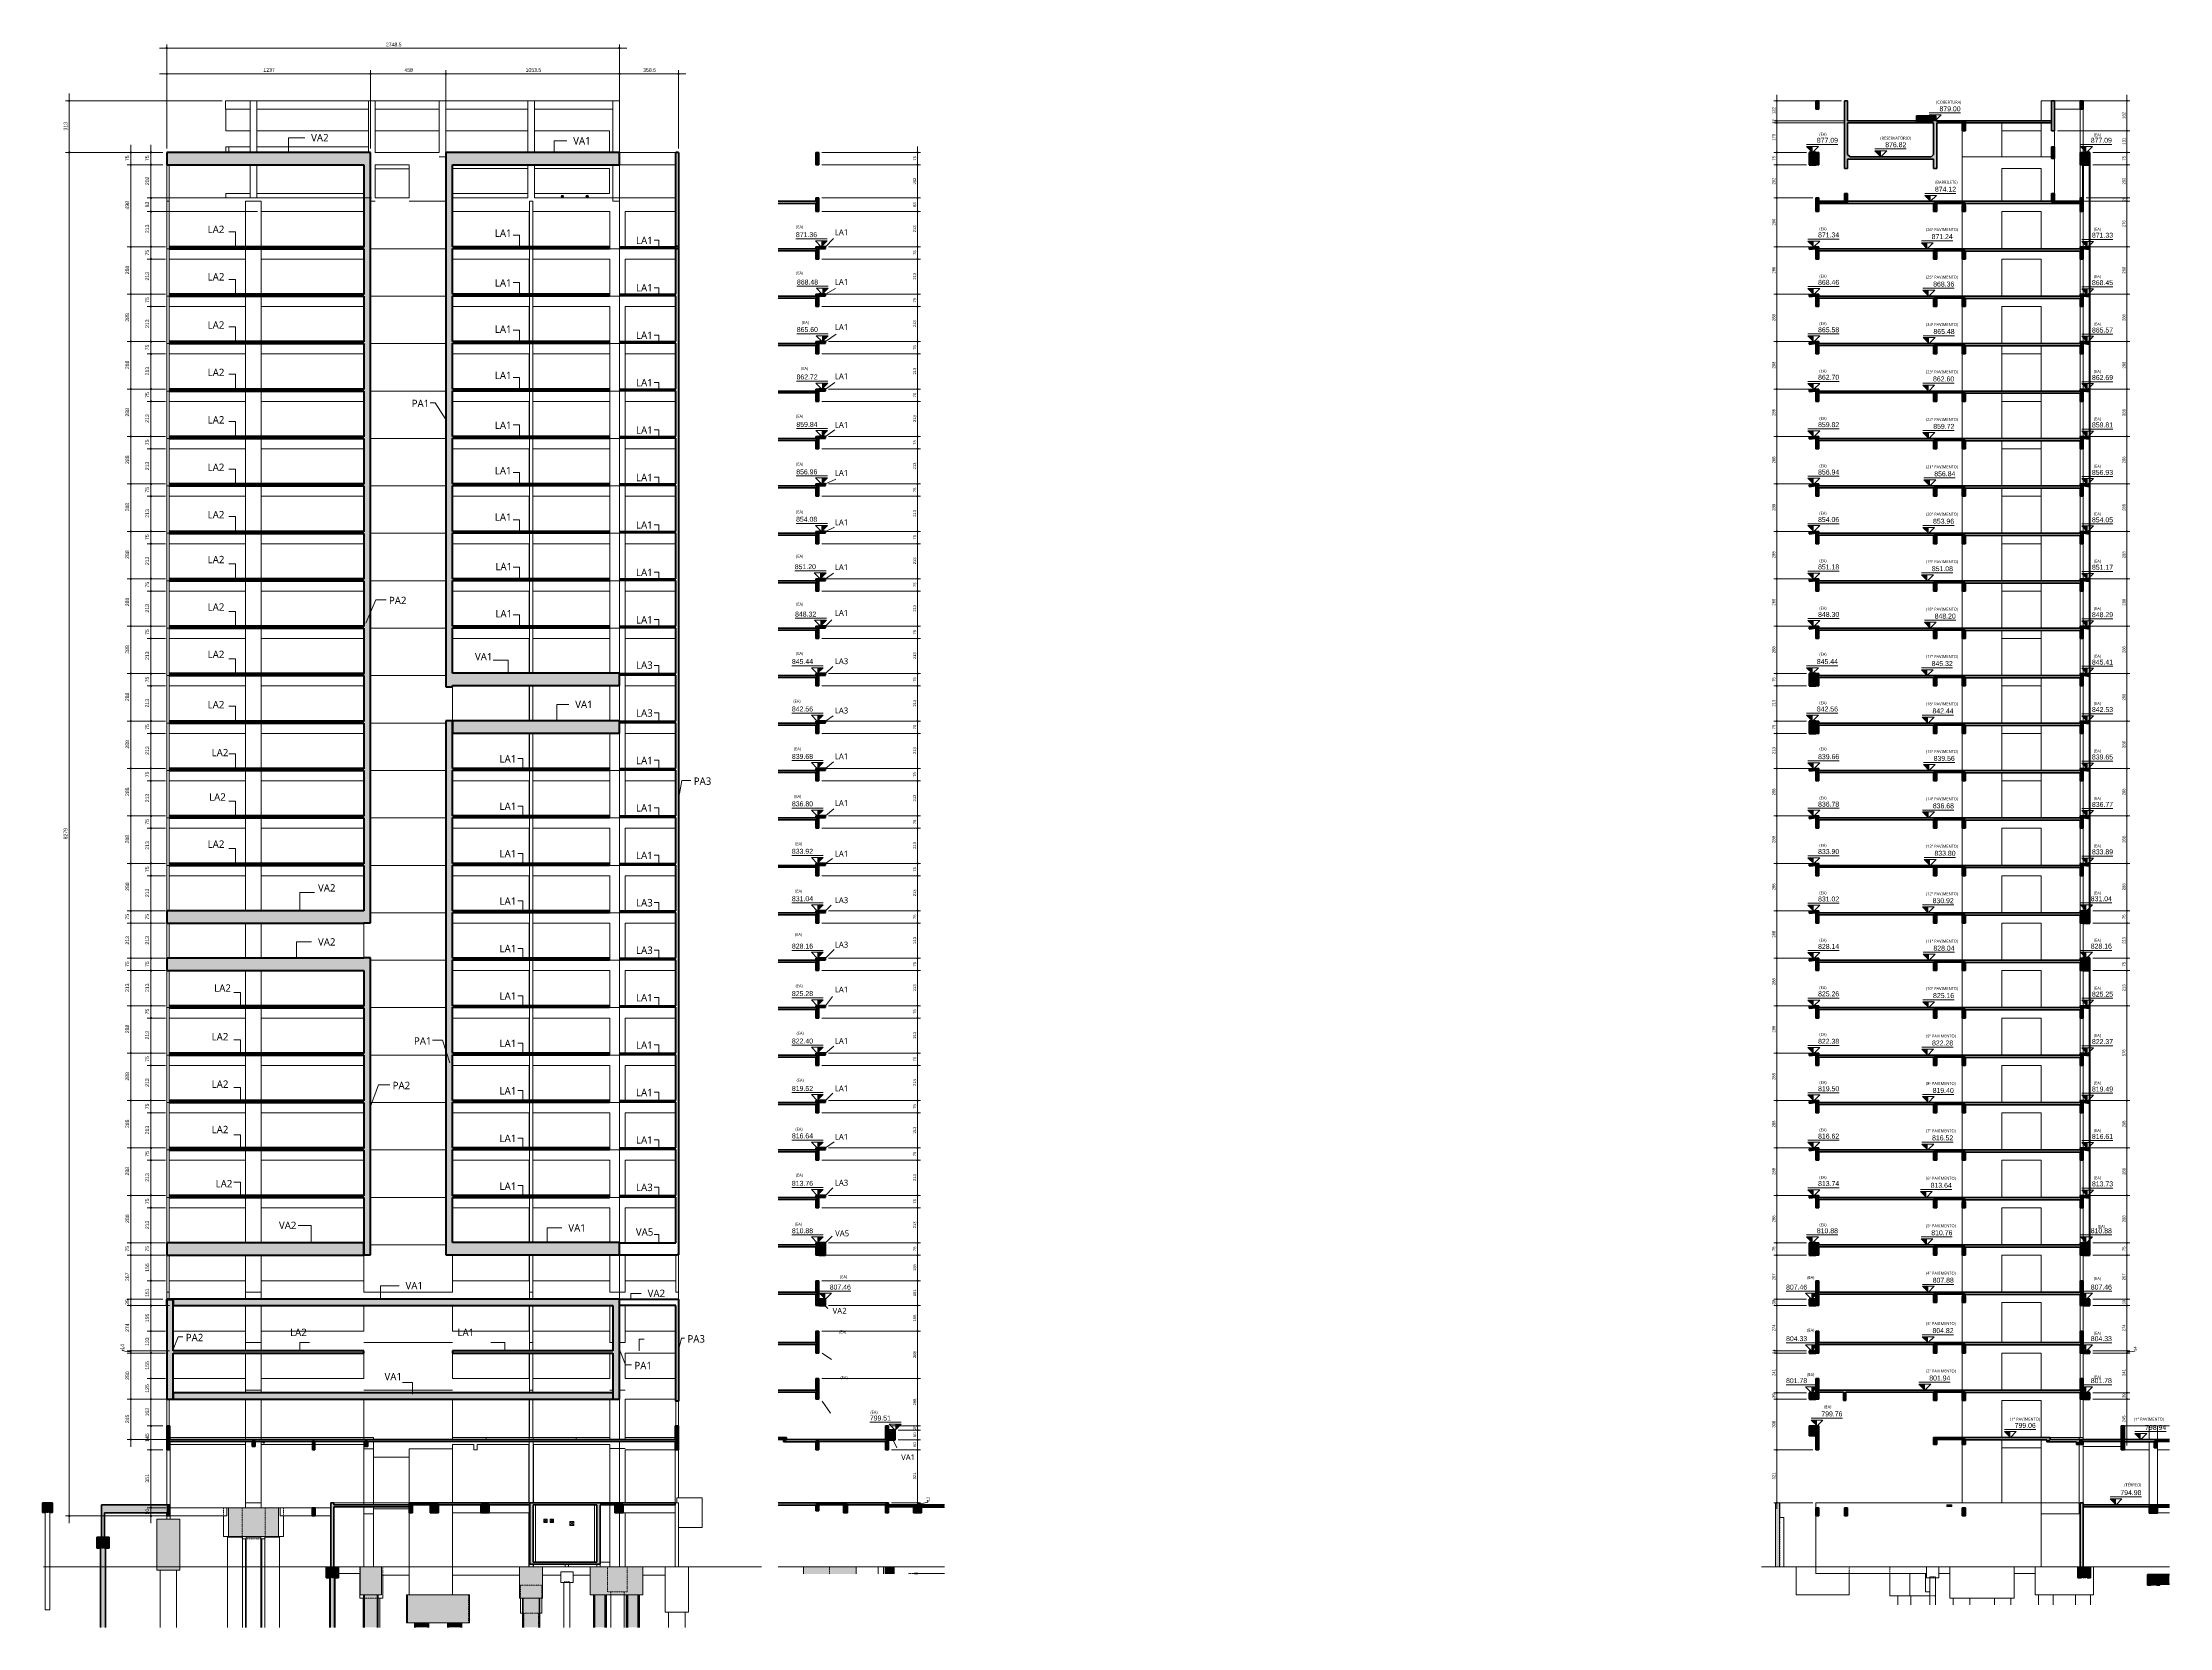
# Model space of a CAD drawing. Header units: centimetres. Extents: x -2102 to 22188, y -1637 to 88376.
# Drawn here: x -2102 to 10811, y 78753 to 88376 of the extents above; entities that cross this region are included whole.
import ezdxf

# ---------------------------------------------------------------- set-up
doc = ezdxf.new("R2010")
doc.units = ezdxf.units.CM
for name, pattern in [('Aligning Line', [0.635, 0.3175, -0.3175]), ('Overhead', [0.396875, 0.238125, -0.15875]), ('Traço', [0.635, 0.3175, -0.3175])]:
    doc.linetypes.add(name, pattern=pattern)
for name, color, linetype, lineweight, true_color in [('1856_BAS_LOC_0_ARQ-COE-FXR', 7, 'Continuous', 9, 0xa50029), ('1856_BAS_LOC_0_ARQ-SIM-NIV', 9, 'Continuous', 9, 0x808080), ('A-DETL', 7, 'Continuous', 9, 0x00a600), ('APF-BL-HELICE', 1, 'Continuous', 9, 0xff0000), ('APF-TUBULÃO', 3, 'Continuous', 9, 0x00ff00), ('FUNDACAO1_DXF', 7, 'Continuous', 9, 0x767676)]:
    doc.layers.add(name, color=color, linetype=linetype, lineweight=lineweight, true_color=true_color)
for name, color, linetype, lineweight in [('1856_BAS_LOC_0_ARQ-REF-ARQ', 7, 'Continuous', 9), ('976-EST-PR-0001-LOC-R00_0_A-DET', 7, 'Continuous', 9), ('976-EST-PR-0001-LOC-R00_0_A-FLO', 7, 'Continuous', 9), ('976-EST-PR-0001-LOC-R00_0_S-BEA', 7, 'Continuous', 9), ('976-EST-PR-0001-LOC-R00_0_S-COL', 7, 'Continuous', 9), ('A-ANNO-DIMS', 7, 'Continuous', 9), ('A-ANNO-DIMS-120', 7, 'Continuous', 9), ('A-ANNO-DIMS-150', 7, 'Continuous', 9), ('A-FLOR', 7, 'Continuous', 18), ('A-FLOR-IDEN', 7, 'Continuous', 9), ('A-FLOR-MCUT', 7, 'Continuous', 35), ('A-FLOR-OVHD', 7, 'Overhead', 9), ('A-FLOR-PATT', 7, 'Continuous', 18), ('A-GENM', 7, 'Continuous', 18), ('G-ANNO-DIMS', 7, 'Continuous', 9), ('G-ANNO-TEXT', 7, 'Continuous', 9), ('S-BEAM', 7, 'Continuous', 18), ('S-BEAM-IDEN', 7, 'Continuous', 9), ('S-COLS', 7, 'Continuous', 18), ('S-COLS-IDEN', 7, 'Continuous', 9), ('S-FNDN', 7, 'Continuous', 18), ('S-FNDN-HDLN', 7, 'Traço', 9)]:
    doc.layers.add(name, color=color, linetype=linetype, lineweight=lineweight)
doc.styles.add('Arial', font='arial.ttf', dxfattribs={"width": 0.9, "height": 22.5})
doc.styles.add('Arial_1', font='arial.ttf', dxfattribs={"width": 0.9, "height": 18})
doc.styles.add('Arial_2', font='arial.ttf', dxfattribs={"height": 30})
doc.styles.add('Gadugi', font='gadugi.ttf', dxfattribs={"height": 45})
doc.styles.add('Gadugi_1', font='gadugi.ttf', dxfattribs={"height": 36})
doc.styles.add('Gadugi_2', font='gadugi.ttf', dxfattribs={"height": 18})
doc.dimstyles.new('PED_1_5mm_ESQ', dxfattribs={"dimscale": 30.48, "dimtxt": 22.955836, "dimasz": 0.984252, "dimexe": 0.738189, "dimexo": 0.738189, "dimgap": 0.147638, "dimtad": 1, "dimdec": 1, "dimrnd": 0.5, "dimdsep": 46, "dimtxsty": 'Arial', "dimblk1": 'DOTSMALL', "dimblk2": 'DOTSMALL', "dimsah": 1, "dimcen": 0.09, "dimdle": 1.476378, "dimazin": 0, "dimtfac": 1, "dimtdec": 4, "dimtix": 1, "dimtmove": 0, "dimatfit": 3, "dimfxl": 1, "dimtvp": 1, "dimtolj": 1, "dimtzin": 0, "dimarcsym": 2})
doc.dimstyles.new('PED_1_5mm_ESQ_1', dxfattribs={"dimscale": 30.48, "dimtxt": 22.955836, "dimasz": 0.984252, "dimexe": 0.738189, "dimexo": 0.738189, "dimgap": 0.147638, "dimtad": 1, "dimdec": 1, "dimrnd": 0.5, "dimdsep": 46, "dimtxsty": 'Arial', "dimblk1": 'DOTSMALL', "dimblk2": 'DOTSMALL', "dimsah": 1, "dimcen": 0.09, "dimdle": 1.476378, "dimazin": 0, "dimtfac": 1, "dimtdec": 4, "dimtix": 1, "dimtmove": 1, "dimatfit": 3, "dimfxl": 1, "dimtvp": 1, "dimtolj": 1, "dimtzin": 0, "dimarcsym": 2})
doc.dimstyles.new('PED_1_5mm_ESQ_2', dxfattribs={"dimscale": 30.48, "dimtxt": 18.364669, "dimasz": 0.787402, "dimexe": 0.590551, "dimexo": 0.590551, "dimgap": 0.11811, "dimtad": 1, "dimdec": 1, "dimrnd": 0.5, "dimdsep": 46, "dimtxsty": 'Arial_1', "dimblk1": 'DOTSMALL', "dimblk2": 'DOTSMALL', "dimsah": 1, "dimcen": 0.09, "dimdle": 1.181102, "dimazin": 0, "dimtfac": 1, "dimtdec": 4, "dimtix": 1, "dimtmove": 0, "dimatfit": 3, "dimfxl": 1, "dimtvp": 1, "dimtolj": 1, "dimtzin": 0, "dimarcsym": 2})
doc.dimstyles.new('PED_1_5mm_ESQ_3', dxfattribs={"dimscale": 30.48, "dimtxt": 18.364669, "dimasz": 0.787402, "dimexe": 0.590551, "dimexo": 0.590551, "dimgap": 0.11811, "dimtad": 1, "dimdec": 1, "dimrnd": 0.5, "dimdsep": 46, "dimtxsty": 'Arial_1', "dimblk1": 'DOTSMALL', "dimblk2": 'DOTSMALL', "dimsah": 1, "dimcen": 0.09, "dimdle": 1.181102, "dimazin": 0, "dimtfac": 1, "dimtdec": 4, "dimtix": 1, "dimtmove": 1, "dimatfit": 3, "dimfxl": 1, "dimtvp": 1, "dimtolj": 1, "dimtzin": 0, "dimarcsym": 2})

msp = doc.modelspace()

# ---------------------------------------------------------------- texts
at = {"layer": 'A-FLOR-IDEN', "attachment_point": 1}
for s, insert, char_height, width, style in [('LA2', (-1099.87, 87263.81), 45, 127.4683, 'Gadugi'), ('LA1', (643.87, 87240.98), 45, 127.4683, 'Gadugi'), ('LA1', (1500.98, 87197.3), 45, 127.4683, 'Gadugi'), ('LA1', (2708.07, 87241.92), 36, 101.9746, 'Gadugi_1'), ('LA2', (-1099.87, 86975.81), 45, 127.4683, 'Gadugi'), ('LA1', (643.87, 86938.83), 45, 127.4683, 'Gadugi'), ('LA1', (1500.98, 86909.3), 45, 127.4683, 'Gadugi'), ('LA1', (2708.07, 86939.85), 36, 101.9746, 'Gadugi_1'), ('LA2', (-1099.87, 86683.31), 45, 127.4683, 'Gadugi'), ('LA1', (643.87, 86657.91), 45, 127.4683, 'Gadugi'), ('LA1', (2708.07, 86665.92), 36, 101.9746, 'Gadugi_1'), ('LA1', (1500.98, 86621.3), 45, 127.4683, 'Gadugi'), ('LA2', (-1099.87, 86395.31), 45, 127.4683, 'Gadugi'), ('LA1', (643.87, 86376.98), 45, 127.4683, 'Gadugi'), ('LA1', (1500.98, 86333.3), 45, 127.4683, 'Gadugi'), ('LA1', (2708.07, 86367.36), 36, 101.9746, 'Gadugi_1'), ('LA2', (-1099.87, 86107.31), 45, 127.4683, 'Gadugi'), ('LA1', (643.87, 86074.52), 45, 127.4683, 'Gadugi'), ('LA1', (1500.98, 86045.3), 45, 127.4683, 'Gadugi'), ('LA1', (2708.07, 86072.33), 36, 101.9746, 'Gadugi_1'), ('LA2', (-1099.87, 85819.31), 45, 127.4683, 'Gadugi'), ('LA1', (643.87, 85798.83), 45, 127.4683, 'Gadugi'), ('LA1', (1500.98, 85757.3), 45, 127.4683, 'Gadugi'), ('LA1', (2708.07, 85780.81), 36, 101.9746, 'Gadugi_1'), ('LA2', (-1099.87, 85531.31), 45, 127.4683, 'Gadugi'), ('LA1', (643.87, 85516.98), 45, 127.4683, 'Gadugi'), ('LA1', (1500.98, 85469.3), 45, 127.4683, 'Gadugi'), ('LA1', (2708.07, 85480.5), 36, 101.9746, 'Gadugi_1'), ('LA2', (-1099.87, 85259.07), 45, 127.4683, 'Gadugi'), ('LA1', (647.31, 85216.68), 45, 127.4683, 'Gadugi'), ('LA1', (1500.98, 85181.3), 45, 127.4683, 'Gadugi'), ('LA1', (2708.07, 85208.33), 36, 101.9746, 'Gadugi_1'), ('LA2', (-1099.87, 84971.07), 45, 127.4683, 'Gadugi'), ('LA1', (647.31, 84929.97), 45, 127.4683, 'Gadugi'), ('LA1', (1500.98, 84893.3), 45, 127.4683, 'Gadugi'), ('LA1', (2708.07, 84930.88), 36, 101.9746, 'Gadugi_1'), ('LA2', (-1099.87, 84683.07), 45, 127.4683, 'Gadugi'), ('LA3', (1500.98, 84618.57), 45, 127.4683, 'Gadugi'), ('LA3', (2708.07, 84637.61), 36, 101.9746, 'Gadugi_1'), ('LA2', (-1099.87, 84378.25), 45, 127.4683, 'Gadugi'), ('LA3', (1500.98, 84327.3), 45, 127.4683, 'Gadugi'), ('LA3', (2708.07, 84338.18), 36, 101.9746, 'Gadugi_1'), ('LA2', (-1075.57, 84086.98), 45, 127.4683, 'Gadugi'), ('LA1', (672.46, 84049.3), 45, 127.4683, 'Gadugi'), ('LA1', (1500.98, 84039.3), 45, 127.4683, 'Gadugi'), ('LA1', (2708.07, 84059.69), 36, 101.9746, 'Gadugi_1'), ('LA2', (-1091.12, 83817.32), 45, 127.4683, 'Gadugi'), ('LA1', (672.46, 83761.3), 45, 127.4683, 'Gadugi'), ('LA1', (1500.98, 83751.3), 45, 127.4683, 'Gadugi'), ('LA1', (2708.07, 83776.28), 36, 101.9746, 'Gadugi_1'), ('LA2', (-1099.87, 83531.27), 45, 127.4683, 'Gadugi'), ('LA1', (672.46, 83473.3), 45, 127.4683, 'Gadugi'), ('LA1', (1500.98, 83463.3), 45, 127.4683, 'Gadugi'), ('LA1', (2708.07, 83468.4), 36, 101.9746, 'Gadugi_1'), ('LA1', (672.46, 83185.3), 45, 127.4683, 'Gadugi'), ('LA3', (1500.98, 83175.3), 45, 127.4683, 'Gadugi'), ('LA3', (2708.07, 83186.52), 36, 101.9746, 'Gadugi_1'), ('LA3', (2708.07, 82916.87), 36, 101.9746, 'Gadugi_1'), ('LA1', (672.46, 82897.3), 45, 127.4683, 'Gadugi'), ('LA3', (1500.98, 82887.3), 45, 127.4683, 'Gadugi'), ('LA2', (-1060.03, 82657.55), 45, 127.4683, 'Gadugi'), ('LA1', (672.46, 82609.3), 45, 127.4683, 'Gadugi'), ('LA1', (1500.98, 82599.3), 45, 127.4683, 'Gadugi'), ('LA1', (2708.07, 82644.17), 36, 101.9746, 'Gadugi_1'), ('LA2', (-1075.57, 82361.78), 45, 127.4683, 'Gadugi'), ('LA1', (672.46, 82321.3), 45, 127.4683, 'Gadugi'), ('LA1', (1500.98, 82311.3), 45, 127.4683, 'Gadugi'), ('LA1', (2708.07, 82331.69), 36, 101.9746, 'Gadugi_1'), ('LA2', (-1075.57, 82073.95), 45, 127.4683, 'Gadugi'), ('LA1', (672.46, 82033.3), 45, 127.4683, 'Gadugi'), ('LA1', (1500.98, 82023.3), 45, 127.4683, 'Gadugi'), ('LA1', (2708.07, 82043.69), 36, 101.9746, 'Gadugi_1'), ('LA2', (-1075.57, 81798.41), 45, 127.4683, 'Gadugi'), ('LA1', (672.46, 81745.3), 45, 127.4683, 'Gadugi'), ('LA1', (2708.07, 81749.58), 36, 101.9746, 'Gadugi_1'), ('LA1', (1500.98, 81735.3), 45, 127.4683, 'Gadugi'), ('LA2', (-1051.28, 81469.31), 45, 127.4683, 'Gadugi'), ('LA1', (672.46, 81454.76), 45, 127.4683, 'Gadugi'), ('LA3', (1500.98, 81447.3), 45, 127.4683, 'Gadugi'), ('LA3', (2708.07, 81470.75), 36, 101.9746, 'Gadugi_1'), ('LA2', (-599.31, 80566.97), 45, 127.4683, 'Gadugi'), ('LA1', (417, 80566.97), 45, 127.4683, 'Gadugi')]:
    msp.add_mtext(s, dxfattribs=dict(at, insert=insert, char_height=char_height, width=width, style=style))
at = {"layer": 'G-ANNO-DIMS', "char_height": 30, "width": 153.5274, "attachment_point": 1, "line_spacing_factor": 0.941778, "style": 'Arial_2'}
for s, insert in [('879.00', (9415.17, 87988.36)), ('877.09', (8670.61, 87797.36)), ('876.82', (9085.77, 87770.36)), ('877.09', (10333.67, 87797.36)), ('874.12', (9387.55, 87500.36)), ('871.36', (2472.19, 87224.36)), ('871.34', (8678.04, 87222.79)), ('871.24', (9367.5, 87212.36)), ('871.33', (10340.91, 87220.96)), ('868.48', (2478.31, 86936.36)), ('868.46', (8678.04, 86934.79)), ('868.36', (9376.75, 86924.36)), ('868.45', (10340.91, 86932.96)), ('865.60', (2477.44, 86648.36)), ('865.58', (8678.04, 86646.79)), ('865.48', (9378.61, 86636.36)), ('865.57', (10340.91, 86644.96)), ('862.72', (2475.69, 86360.36)), ('862.70', (8678.04, 86358.79)), ('862.60', (9376.03, 86348.36)), ('862.69', (10340.91, 86356.96)), ('859.84', (2474.81, 86072.36)), ('859.82', (8678.04, 86070.79)), ('859.72', (9377.26, 86060.36)), ('859.81', (10340.91, 86068.96)), ('856.96', (2473.94, 85784.36)), ('856.94', (8678.04, 85782.79)), ('856.84', (9383.37, 85772.36)), ('856.93', (10340.91, 85780.96)), ('854.08', (2473.06, 85496.36)), ('854.06', (8678.04, 85494.79)), ('854.05', (10340.91, 85492.96)), ('853.96', (9376.03, 85484.36)), ('851.20', (2465.19, 85208.36)), ('851.18', (8678.04, 85206.79)), ('851.08', (9368.69, 85196.36)), ('851.17', (10340.91, 85204.96)), ('848.32', (2466.94, 84920.36)), ('848.30', (8678.04, 84918.79)), ('848.20', (9385.82, 84908.36)), ('848.29', (10340.91, 84916.96)), ('845.44', (2447.82, 84632.36)), ('845.44', (8670.61, 84632.36)), ('845.32', (9367.47, 84620.36)), ('845.41', (10340.91, 84628.96)), ('842.56', (2447.82, 84344.36)), ('842.56', (8670.61, 84344.36)), ('842.44', (9372.36, 84332.36)), ('842.53', (10340.91, 84340.96)), ('839.68', (2447.82, 84056.36)), ('839.66', (8678.04, 84054.79)), ('839.56', (9379.7, 84044.36)), ('839.65', (10340.91, 84052.96)), ('836.80', (2447.82, 83768.36)), ('836.78', (8678.04, 83766.79)), ('836.68', (9374.81, 83756.36)), ('836.77', (10340.91, 83764.96)), ('833.92', (2447.82, 83480.36)), ('833.90', (8678.04, 83478.79)), ('833.80', (9384.6, 83468.36)), ('833.89', (10340.91, 83476.96)), ('831.04', (2447.82, 83192.36)), ('831.02', (8678.04, 83190.79)), ('830.92', (9373.58, 83180.36)), ('831.04', (10333.67, 83192.36)), ('828.16', (2447.82, 82904.36)), ('828.14', (8678.04, 82902.79)), ('828.04', (9378.48, 82892.36)), ('828.16', (10333.67, 82904.36)), ('825.28', (2447.82, 82616.36)), ('825.26', (8678.04, 82614.79)), ('825.16', (9376.03, 82604.36)), ('825.25', (10340.91, 82612.96)), ('822.40', (2447.82, 82328.36)), ('822.38', (8678.04, 82326.79)), ('822.28', (9369.91, 82316.36)), ('822.37', (10340.91, 82324.96)), ('819.52', (2447.82, 82040.36)), ('819.50', (8678.04, 82038.79)), ('819.40', (9373.87, 82028.36)), ('819.49', (10340.91, 82036.96)), ('816.64', (2447.82, 81752.36)), ('816.62', (8678.04, 81750.79)), ('816.61', (10340.91, 81748.96)), ('816.52', (9370.19, 81740.36)), ('813.76', (2447.82, 81464.36)), ('813.74', (8678.04, 81462.79)), ('813.64', (9361.63, 81452.36)), ('813.73', (10340.91, 81460.96)), ('810.88', (2447.82, 81176.36)), ('810.88', (8670.61, 81176.36)), ('810.76', (9365.3, 81164.36)), ('810.88', (10333.67, 81176.36)), ('807.88', (9373.87, 80876.36)), ('807.46', (2677.32, 80834.36)), ('807.46', (8483.76, 80834.36)), ('807.46', (10333.67, 80834.36)), ('804.33', (8483.76, 80521.36)), ('804.82', (9372.64, 80570.36)), ('804.33', (10333.68, 80521.36)), ('801.78', (8483.66, 80266.36)), ('801.94', (9353.06, 80282.36)), ('801.78', (10333.67, 80266.36)), ('799.76', (8697.84, 80064.36)), ('799.51', (2920.89, 80039.36)), ('799.06', (9871.76, 79994.36)), ('798.94', (10663.63, 79982.36)), ('794.98', (10513.26, 79586.36))]:
    msp.add_mtext(s, dxfattribs=dict(at, insert=insert))
at = {"layer": 'G-ANNO-TEXT', "char_height": 18, "attachment_point": 1, "style": 'Gadugi_2'}
for s, insert, width in [('(COBERTURA)', (9394.56, 88022.88), 188.5569), ('(EA)', (8686.1, 87827.57), 54.8354), ('(EA)', (10352.48, 87824.88), 54.8354), ('(RESERVATÓRIO)', (9055.85, 87804.87), 231.848), ('(BARRILETE)', (9389.27, 87536.88), 163.5443), ('(EA)', (2473.02, 87265.57), 54.8354), ('(EA)', (8686.1, 87254.57), 54.8354), ('(26º PAVIMENTO)', (9333.27, 87248.87), 245.3164), ('(EA)', (10352.48, 87251.88), 54.8354), ('(EA)', (2473.02, 86985.57), 54.8354), ('(EA)', (8686.1, 86966.57), 54.8354), ('(25º PAVIMENTO)', (9333.27, 86960.87), 245.3164), ('(EA)', (10352.48, 86963.88), 54.8354), ('(EA)', (2508.1, 86685.26), 54.8354), ('(EA)', (8686.1, 86678.57), 54.8354), ('(24º PAVIMENTO)', (9333.27, 86672.87), 245.3164), ('(EA)', (10352.48, 86675.88), 54.8354), ('(EA)', (2503.21, 86405.31), 54.8354), ('(EA)', (8686.1, 86390.57), 54.8354), ('(23º PAVIMENTO)', (9333.27, 86384.87), 245.3164), ('(EA)', (10352.48, 86387.88), 54.8354), ('(EA)', (2473.02, 86115.57), 54.8354), ('(EA)', (8686.1, 86102.57), 54.8354), ('(22º PAVIMENTO)', (9333.27, 86096.87), 245.3164), ('(EA)', (10352.48, 86099.88), 54.8354), ('(EA)', (2473.02, 85825.57), 54.8354), ('(EA)', (8686.1, 85814.57), 54.8354), ('(21º PAVIMENTO)', (9333.27, 85808.87), 245.3164), ('(EA)', (10352.48, 85811.88), 54.8354), ('(EA)', (2473.02, 85535.57), 54.8354), ('(EA)', (8686.1, 85526.57), 54.8354), ('(20º PAVIMENTO)', (9333.27, 85520.87), 245.3164), ('(EA)', (10352.48, 85523.88), 54.8354), ('(EA)', (2473.02, 85265.57), 54.8354), ('(EA)', (8686.1, 85238.57), 54.8354), ('(19º PAVIMENTO)', (9333.27, 85232.87), 245.3164), ('(EA)', (10352.48, 85235.88), 54.8354), ('(EA)', (2473.02, 84975.57), 54.8354), ('(EA)', (8686.1, 84950.57), 54.8354), ('(18º PAVIMENTO)', (9333.27, 84944.87), 245.3164), ('(EA)', (10352.48, 84947.88), 54.8354), ('(EA)', (2473.02, 84675.57), 54.8354), ('(EA)', (8686.1, 84670.57), 54.8354), ('(17º PAVIMENTO)', (9333.27, 84656.87), 245.3164), ('(EA)', (10352.48, 84659.88), 54.8354), ('(EA)', (2457.37, 84386), 54.8354), ('(EA)', (8686.1, 84376.57), 54.8354), ('(16º PAVIMENTO)', (9333.27, 84368.87), 245.3164), ('(EA)', (10352.48, 84371.88), 54.8354), ('(EA)', (2459.4, 84096.73), 54.8354), ('(EA)', (8686.1, 84096.57), 54.8354), ('(15º PAVIMENTO)', (9333.27, 84080.87), 245.3164), ('(EA)', (10352.48, 84083.88), 54.8354), ('(EA)', (2461.42, 83807.46), 54.8354), ('(EA)', (8686.1, 83798.57), 54.8354), ('(14º PAVIMENTO)', (9333.27, 83792.88), 245.3164), ('(EA)', (10352.48, 83795.88), 54.8354), ('(EA)', (2467.49, 83520.2), 54.8354), ('(EA)', (8686.1, 83510.57), 54.8354), ('(13º PAVIMENTO)', (9333.27, 83504.88), 245.3164), ('(EA)', (10352.48, 83507.88), 54.8354), ('(EA)', (2467.49, 83232.95), 54.8354), ('(EA)', (8686.1, 83222.57), 54.8354), ('(12º PAVIMENTO)', (9333.27, 83216.88), 245.3164), ('(EA)', (10352.48, 83221.88), 54.8354), ('(EA)', (2466.37, 82968.61), 54.8354), ('(EA)', (8686.1, 82934.57), 54.8354), ('(11º PAVIMENTO)', (9333.27, 82928.88), 245.3164), ('(EA)', (10352.48, 82933.88), 54.8354), ('(EA)', (2470.32, 82657.36), 54.8354), ('(EA)', (8686.1, 82646.57), 54.8354), ('(10º PAVIMENTO)', (9333.27, 82640.88), 245.3164), ('(EA)', (10352.48, 82643.88), 54.8354), ('(EA)', (2476.26, 82369.52), 54.8354), ('(EA)', (8686.1, 82362.57), 54.8354), ('(9º PAVIMENTO)', (9333.27, 82352.88), 228.962), ('(EA)', (10352.48, 82355.88), 54.8354), ('(EA)', (2476.26, 82084.89), 54.8354), ('(EA)', (8686.1, 82070.57), 54.8354), ('(8º PAVIMENTO)', (9333.27, 82064.88), 228.962), ('(EA)', (10352.48, 82067.88), 54.8354), ('(EA)', (2469.22, 81787.2), 54.8354), ('(EA)', (8686.1, 81782.57), 54.8354), ('(7º PAVIMENTO)', (9333.27, 81776.88), 228.962), ('(EA)', (10352.48, 81779.88), 54.8354), ('(EA)', (2471.23, 81508.61), 54.8354), ('(EA)', (8686.1, 81494.57), 54.8354), ('(6º PAVIMENTO)', (9333.27, 81488.88), 228.962), ('(EA)', (10352.48, 81491.88), 54.8354), ('(EA)', (2465.2, 81210.91), 54.8354), ('(EA)', (8686.1, 81206.57), 54.8354), ('(5º PAVIMENTO)', (9333.27, 81200.88), 228.962), ('(EA)', (10375.89, 81196.3), 54.8354), ('(EA)', (2739.76, 80891.08), 54.8354), ('(EA)', (8612.32, 80886.98), 54.8354), ('(4º PAVIMENTO)', (9333.27, 80912.87), 228.962), ('(EA)', (10352.48, 80880.88), 54.8354), ('(3º PAVIMENTO)', (9333.27, 80606.87), 228.962), ('(EA)', (2734.73, 80556.17), 54.8354), ('(EA)', (8612.32, 80566.98), 54.8354), ('(EA)', (10352.48, 80548.88), 54.8354), ('(EA)', (2742.78, 80278.59), 54.8354), ('(EA)', (8612.32, 80296.98), 54.8354), ('(2º PAVIMENTO)', (9333.27, 80318.87), 228.962), ('(EA)', (10352.48, 80283.38), 54.8354), ('(EA)', (2924.82, 80068.39), 54.8354), ('(EA)', (8715.6, 80101.57), 54.8354), ('(1º PAVIMENTO)', (9844.42, 80026.61), 228.962), ('(1º PAVIMENTO)', (10596.96, 80026.61), 228.962), ('(TÉRREO)', (10537.75, 79627.47), 126.0253)]:
    msp.add_mtext(s, dxfattribs=dict(at, insert=insert, width=width))
at = {"layer": 'S-BEAM-IDEN', "attachment_point": 1}
for s, insert, char_height, width, style in [('VA2', (-471.53, 87820.32), 45, 139.4936, 'Gadugi'), ('VA1', (1119.6, 87801.6), 45, 139.4936, 'Gadugi'), ('VA1', (523.01, 84669.32), 45, 139.4936, 'Gadugi'), ('VA1', (1131.86, 84379.5), 45, 139.4936, 'Gadugi'), ('VA2', (-429.76, 83265.52), 45, 139.4936, 'Gadugi'), ('VA2', (-429.76, 82937.5), 45, 139.4936, 'Gadugi'), ('VA2', (-666.96, 81216.58), 45, 139.4936, 'Gadugi'), ('VA1', (1090.19, 81201.32), 45, 139.4936, 'Gadugi'), ('VA5', (1500.2, 81176.66), 45, 139.4936, 'Gadugi'), ('VA5', (2710.15, 81164.17), 36, 111.5949, 'Gadugi_1'), ('VA1', (101.45, 80850.6), 45, 139.4936, 'Gadugi'), ('VA2', (1571.74, 80803.82), 45, 139.4936, 'Gadugi'), ('VA2', (2694.67, 80693.14), 36, 111.5949, 'Gadugi_1'), ('VA1', (-25.89, 80298.41), 45, 139.4936, 'Gadugi'), ('VA1', (3110.8, 79804.52), 36, 111.5949, 'Gadugi_1')]:
    msp.add_mtext(s, dxfattribs=dict(at, insert=insert, char_height=char_height, width=width, style=style))
at = {"layer": 'S-COLS-IDEN', "char_height": 45, "width": 134.6835, "attachment_point": 1, "style": 'Gadugi'}
for s, insert in [('PA1', (139.18, 86207.01)), ('PA2', (0.9, 85010.82)), ('PA3', (1851.68, 83913.8)), ('PA1', (153.01, 82336.24)), ('PA2', (23.58, 82066.01)), ('PA2', (-1232.51, 80535.66)), ('PA3', (1813.36, 80527.66)), ('PA1', (1491.26, 80365.62))]:
    msp.add_mtext(s, dxfattribs=dict(at, insert=insert))

# ---------------------------------------------------------------- blocks, each defined once
blk = doc.blocks.new('PED_MÍSULA_VERT__CONC_R1 - L_15_0 x 341_0-2997604-CT K 001 - CORTE A1-A1')
at = {"layer": 'S-COLS'}
blk.add_line((1249, 79498), (1249, 79150), dxfattribs=at)
blk = doc.blocks.new('FUNDACAO1_DXF_H35-R-3051291-CT K 001 - CORTE A1-A1')
at = {"layer": 'APF-BL-HELICE'}
for p, q in [((1841, 79120), (1856, 79120)), ((1856, 79120), (1909, 79120)), ((1909, 79120), (1925, 79120))]:
    blk.add_line(p, q, dxfattribs=at)
blk = doc.blocks.new('FUNDACAO1_DXF_H35-3051292-CT K 001 - CORTE A1-A1')
at = {"layer": 'APF-BL-HELICE'}
for p, q in [((1304, 79120), (1319, 79120)), ((1319, 79120), (1362, 79120))]:
    blk.add_line(p, q, dxfattribs=at)
blk = doc.blocks.new('FUNDACAO1_DXF_H35-3051293-CT K 001 - CORTE A1-A1')
at = {"layer": 'APF-BL-HELICE'}
blk.add_line((2246, 79120), (2264, 79120), dxfattribs=at)
blk = doc.blocks.new('FUNDACAO1_DXF_90X120-3051402-CT K 001 - CORTE A1-A1')
at = {"layer": 'APF-TUBULÃO'}
blk.add_line((-128, 79120), (-124, 79120), dxfattribs=at)
blk = doc.blocks.new('FUNDACAO1_DXF_90X120-3051403-CT K 001 - CORTE A1-A1')
at = {"layer": 'APF-TUBULÃO'}
blk.add_line((-735, 79120), (-732, 79120), dxfattribs=at)
blk = doc.blocks.new('FUNDACAO1_DXF-3051214-CT K 001 - CORTE A1-A1')
at = {"layer": '976-EST-PR-0001-LOC-R00_0_A-DET', "color": 5, "true_color": 0x0000ff}
blk.add_line((798, 79120), (1227, 79120), dxfattribs=at)
at = {"layer": '976-EST-PR-0001-LOC-R00_0_A-DET', "color": 5, "true_color": 0x0000ff, "flags": 128}
blk.add_lwpolyline([(-2096, 79120), (-2087, 79120), (-1568, 79120), (-1348, 79120)], dxfattribs=at)
at = {"layer": '976-EST-PR-0001-LOC-R00_0_A-FLO', "color": 251, "true_color": 0x656565}
for p, q in [((-785, 79120), (-1298, 79120)), ((-732, 79120), (-352, 79120)), ((451, 79120), (306, 79120)), ((668, 79120), (468, 79120)), ((798, 79120), (685, 79120)), ((1304, 79120), (1227, 79120)), ((1841, 79120), (1362, 79120)), ((2246, 79120), (1925, 79120))]:
    blk.add_line(p, q, dxfattribs=at)
at = {"layer": '976-EST-PR-0001-LOC-R00_0_S-BEA', "color": 251, "true_color": 0x656565}
blk.add_line((-124, 79120), (256, 79120), dxfattribs=at)
at = {"layer": '976-EST-PR-0001-LOC-R00_0_S-BEA', "color": 251, "true_color": 0x656565, "flags": 128}
blk.add_lwpolyline([(-333, 79120), (-333, 79120), (-178, 79120)], dxfattribs=at)
at = {"layer": '976-EST-PR-0001-LOC-R00_0_S-COL', "color": 4, "true_color": 0x00ffff}
for p, q in [((-785, 79120), (-735, 79120)), ((-352, 79120), (-333, 79120)), ((-178, 79120), (-128, 79120)), ((256, 79120), (306, 79120)), ((668, 79120), (685, 79120)), ((674, 79120), (668, 79120))]:
    blk.add_line(p, q, dxfattribs=at)
at = {"layer": '976-EST-PR-0001-LOC-R00_0_S-COL', "color": 4, "true_color": 0x00ffff, "flags": 128}
for points in [[(-1348, 79120), (-1348, 79120), (-1339, 79120)], [(-1307, 79120), (-1298, 79120), (-1298, 79120)], [(453, 79120), (451, 79120), (468, 79120)]]:
    blk.add_lwpolyline(points, dxfattribs=at)
at = {"layer": 'APF-TUBULÃO'}
blk.add_line((-1339, 79120), (-1307, 79120), dxfattribs=at)
for name in ['FUNDACAO1_DXF_90X120-3051403-CT K 001 - CORTE A1-A1', 'FUNDACAO1_DXF_90X120-3051402-CT K 001 - CORTE A1-A1', 'FUNDACAO1_DXF_H35-3051292-CT K 001 - CORTE A1-A1', 'FUNDACAO1_DXF_H35-R-3051291-CT K 001 - CORTE A1-A1', 'FUNDACAO1_DXF_H35-3051293-CT K 001 - CORTE A1-A1']:
    blk.add_blockref(name, (0, 0))
blk = doc.blocks.new('PED_BLRET-1EST_R01_2019 - 75x75x65-2468565-CT K 001 - CORTE A1-A1')
at = {"layer": 'S-FNDN-HDLN'}
for p, q in [((1064, 79030), (1099, 79030)), ((1064, 79025), (1064, 79030)), ((1099, 79025), (1064, 79025)), ((1099, 79030), (1099, 79025))]:
    blk.add_line(p, q, dxfattribs=at)
blk = doc.blocks.new('PED_BLRET-1EST_R01_2019 - 75x75x65-V1-CT K 001 - CORTE A1-A1')
at = {"layer": 'S-FNDN-HDLN'}
for p, q in [((-325, 79060), (-360, 79060)), ((-360, 79060), (-360, 79055)), ((-360, 79055), (-325, 79055)), ((-325, 79055), (-325, 79060))]:
    blk.add_line(p, q, dxfattribs=at)
blk = doc.blocks.new('PED_MÍSULA_VERT__CONC_R1 - L_15_0 x 341_0-3425010-CT K 001 - CORTE A1-A1')
at = {"layer": 'S-COLS'}
blk.add_line((891, 79150), (891, 79498), dxfattribs=at)
blk = doc.blocks.new('PED_FURO_RETANGULAR_R04_2020 - 25x25x139-3491849-CT K 001 - CORTE A1-A1')
at = {"layer": 'A-GENM'}
for p, q in [((1099, 79371), (1124, 79396)), ((1124, 79371), (1099, 79396))]:
    blk.add_line(p, q, dxfattribs=at)
blk = doc.blocks.new('PED_FURO_RETANGULAR_R04_2020 - 20x20x120-3494765-CT K 001 - CORTE A1-A1')
at = {"layer": 'A-GENM'}
for p, q in [((981, 79390), (1001, 79410)), ((1001, 79390), (981, 79410))]:
    blk.add_line(p, q, dxfattribs=at)
blk = doc.blocks.new('PED_FURO_RETANGULAR_R04_2020 - 20x20x120-V2-CT K 001 - CORTE A1-A1')
at = {"layer": 'A-GENM'}
for p, q in [((981, 79392), (999, 79410)), ((999, 79390), (981, 79408))]:
    blk.add_line(p, q, dxfattribs=at)
blk = doc.blocks.new('PED_BLRET-1EST_R01_2019_muro_ - 60x60x60-3561947-CT K 001 - CORTE A1-A1')
at = {"layer": 'S-FNDN-HDLN'}
for p, q in [((-2057, 79455), (-2087, 79455)), ((-2087, 79455), (-2087, 79450)), ((-2087, 79450), (-2057, 79450)), ((-2057, 79450), (-2057, 79455))]:
    blk.add_line(p, q, dxfattribs=at)
blk = doc.blocks.new('PED_FURO_RETANGULAR_R04_2020 - 10x10x22 2-3600673-CT K 001 - CORTE A1-A1')
at = {"layer": 'A-GENM'}
for p, q in [((-764, 79872), (-754, 79882)), ((-754, 79872), (-764, 79882))]:
    blk.add_line(p, q, dxfattribs=at)
blk = doc.blocks.new('PED_FURO_CIRCULAR_R04_2020 - 15x25-3721065-CT K 001 - CORTE A1-A1')
at = {"layer": 'A-GENM'}
for p, q in [((1197, 87443), (1212, 87443)), ((1204, 87435), (1204, 87450))]:
    blk.add_line(p, q, dxfattribs=at)
blk = doc.blocks.new('FUNDACAO1_DXF_ACAD0094-3051241-CORTE C1-C1')
at = {"layer": '1856_BAS_LOC_0_ARQ-REF-ARQ', "color": 8, "true_color": 0x808080}
blk.add_line((1260, 79120), (287, 79120), dxfattribs=at)
blk = doc.blocks.new('FUNDACAO1_DXF-3051214-CORTE C1-C1')
at = {"layer": '1856_BAS_LOC_0_ARQ-COE-FXR'}
for p, q in [((1260, 79120), (1275, 79120)), ((1260, 79120), (1260, 79120)), ((1296, 79120), (1275, 79120))]:
    blk.add_line(p, q, dxfattribs=at)
blk.add_blockref('FUNDACAO1_DXF_ACAD0094-3051241-CORTE C1-C1', (0, 0))
blk = doc.blocks.new('DIMBLOCK1-CT K 001 - CORTE A1-A1')
at = {"layer": 'A-ANNO-DIMS-150'}
h = blk.add_hatch(color=256, dxfattribs=at)
edge = h.paths.add_edge_path(flags=0)
edge.add_arc((-1940, 87709), 3.75, 0, 360)
h = blk.add_hatch(color=256, dxfattribs=at)
edge = h.paths.add_edge_path(flags=0)
edge.add_arc((-1940, 79430), 3.75, 0, 360)
for p, q in [((-1371, 87709), (-1963, 87709)), ((-1940, 79385), (-1940, 87709)), ((-1940, 87709), (-1371, 87709)), ((-1351, 79430), (-1963, 79430)), ((-1940, 79430), (-1351, 79430))]:
    blk.add_line(p, q, dxfattribs=at)
for centre in [(-1940, 87709), (-1940, 79430)]:
    blk.add_circle(centre, 3.75, dxfattribs=at)
at = {"layer": 'A-ANNO-DIMS-150', "color": 0, "insert": (-1974, 83538), "char_height": 22.5, "width": 74.59, "attachment_point": 1, "rotation": 90, "line_spacing_factor": 0.941778, "style": 'Arial'}
blk.add_mtext('8279', dxfattribs=at)
blk = doc.blocks.new('_DotSmall')
at = {"color": 0, "linetype": 'ByBlock', "const_width": 0.5}
blk.add_lwpolyline([(-0.0625, 0, 1), (0.0625, 0, 1)], format="xyb", close=True, dxfattribs=at)
blk = doc.blocks.new('DIMBLOCK2-CT K 001 - CORTE A1-A1')
at = {"layer": 'A-ANNO-DIMS-150'}
h = blk.add_hatch(color=256, dxfattribs=at)
edge = h.paths.add_edge_path(flags=0)
edge.add_arc((-1940, 88022), 3.75, 0, 360)
h = blk.add_hatch(color=256, dxfattribs=at)
edge = h.paths.add_edge_path(flags=0)
edge.add_arc((-1940, 87709), 3.75, 0, 360)
for p, q in [((-1012, 88022), (-1963, 88022)), ((-1940, 87709), (-1940, 88067)), ((-1940, 88022), (-1012, 88022)), ((-1371, 87709), (-1963, 87709)), ((-1940, 87709), (-1371, 87709))]:
    blk.add_line(p, q, dxfattribs=at)
for centre in [(-1940, 88022), (-1940, 87709)]:
    blk.add_circle(centre, 3.75, dxfattribs=at)
at = {"layer": 'A-ANNO-DIMS-150', "color": 0, "insert": (-1974, 87842), "char_height": 22.5, "width": 55.94, "attachment_point": 1, "rotation": 90, "line_spacing_factor": 0.941778, "style": 'Arial'}
blk.add_mtext('313', dxfattribs=at)
blk = doc.blocks.new('DIMBLOCK3-CT K 001 - CORTE A1-A1')
at = {"layer": 'A-ANNO-DIMS-150'}
h = blk.add_hatch(color=256, dxfattribs=at)
edge = h.paths.add_edge_path(flags=0)
edge.add_arc((-1444, 79480), 3.75, 0, 360)
h = blk.add_hatch(color=256, dxfattribs=at)
edge = h.paths.add_edge_path(flags=0)
edge.add_arc((-1444, 79430), 3.75, 0, 360)
for p, q in [((-1351, 79480), (-1466, 79480)), ((-1351, 79430), (-1466, 79430)), ((-1444, 79385), (-1444, 79480)), ((-1444, 79480), (-1351, 79480)), ((-1444, 79430), (-1351, 79430))]:
    blk.add_line(p, q, dxfattribs=at)
for centre in [(-1444, 79480), (-1444, 79430)]:
    blk.add_circle(centre, 3.75, dxfattribs=at)
at = {"layer": 'A-ANNO-DIMS-150', "color": 0, "insert": (-1478, 79439), "char_height": 22.5, "width": 37.29, "attachment_point": 1, "rotation": 90, "line_spacing_factor": 0.941778, "style": 'Arial'}
blk.add_mtext('50', dxfattribs=at)
blk = doc.blocks.new('DIMBLOCK4-CT K 001 - CORTE A1-A1')
at = {"layer": 'A-ANNO-DIMS-150'}
h = blk.add_hatch(color=256, dxfattribs=at)
edge = h.paths.add_edge_path(flags=0)
edge.add_arc((-1444, 79831), 3.75, 0, 360)
h = blk.add_hatch(color=256, dxfattribs=at)
edge = h.paths.add_edge_path(flags=0)
edge.add_arc((-1444, 79480), 3.75, 0, 360)
for p, q in [((-1371, 79831), (-1466, 79831)), ((-1444, 79480), (-1444, 79831)), ((-1444, 79831), (-1371, 79831)), ((-1351, 79480), (-1466, 79480)), ((-1444, 79480), (-1351, 79480))]:
    blk.add_line(p, q, dxfattribs=at)
for centre in [(-1444, 79831), (-1444, 79480)]:
    blk.add_circle(centre, 3.75, dxfattribs=at)
at = {"layer": 'A-ANNO-DIMS-150', "color": 0, "insert": (-1478, 79632), "char_height": 22.5, "width": 55.94, "attachment_point": 1, "rotation": 90, "line_spacing_factor": 0.941778, "style": 'Arial'}
blk.add_mtext('351', dxfattribs=at)
blk = doc.blocks.new('DIMBLOCK5-CT K 001 - CORTE A1-A1')
at = {"layer": 'A-ANNO-DIMS-150'}
h = blk.add_hatch(color=256, dxfattribs=at)
edge = h.paths.add_edge_path(flags=0)
edge.add_arc((-1444, 79976), 3.75, 0, 360)
h = blk.add_hatch(color=256, dxfattribs=at)
edge = h.paths.add_edge_path(flags=0)
edge.add_arc((-1444, 79831), 3.75, 0, 360)
for p, q in [((-1371, 79976), (-1466, 79976)), ((-1444, 79831), (-1444, 79976)), ((-1444, 79976), (-1371, 79976)), ((-1371, 79831), (-1466, 79831)), ((-1444, 79831), (-1371, 79831))]:
    blk.add_line(p, q, dxfattribs=at)
for centre in [(-1444, 79976), (-1444, 79831)]:
    blk.add_circle(centre, 3.75, dxfattribs=at)
at = {"layer": 'A-ANNO-DIMS-150', "color": 0, "insert": (-1478, 79880), "char_height": 22.5, "width": 55.94, "attachment_point": 1, "rotation": 90, "line_spacing_factor": 0.941778, "style": 'Arial'}
blk.add_mtext('145', dxfattribs=at)
blk = doc.blocks.new('DIMBLOCK6-CT K 001 - CORTE A1-A1')
at = {"layer": 'A-ANNO-DIMS-150'}
h = blk.add_hatch(color=256, dxfattribs=at)
edge = h.paths.add_edge_path(flags=0)
edge.add_arc((-1444, 80139), 3.75, 0, 360)
h = blk.add_hatch(color=256, dxfattribs=at)
edge = h.paths.add_edge_path(flags=0)
edge.add_arc((-1444, 79976), 3.75, 0, 360)
for p, q in [((-1371, 80139), (-1466, 80139)), ((-1444, 79976), (-1444, 80139)), ((-1444, 80139), (-1371, 80139)), ((-1371, 79976), (-1466, 79976)), ((-1444, 79976), (-1371, 79976))]:
    blk.add_line(p, q, dxfattribs=at)
for centre in [(-1444, 80139), (-1444, 79976)]:
    blk.add_circle(centre, 3.75, dxfattribs=at)
at = {"layer": 'A-ANNO-DIMS-150', "color": 0, "insert": (-1478, 80034), "char_height": 22.5, "width": 55.94, "attachment_point": 1, "rotation": 90, "line_spacing_factor": 0.941778, "style": 'Arial'}
blk.add_mtext('163', dxfattribs=at)
blk = doc.blocks.new('DIMBLOCK7-CT K 001 - CORTE A1-A1')
at = {"layer": 'A-ANNO-DIMS-150'}
h = blk.add_hatch(color=256, dxfattribs=at)
edge = h.paths.add_edge_path(flags=0)
edge.add_arc((-1444, 80264), 3.75, 0, 360)
h = blk.add_hatch(color=256, dxfattribs=at)
edge = h.paths.add_edge_path(flags=0)
edge.add_arc((-1444, 80139), 3.75, 0, 360)
for p, q in [((-1356, 80264), (-1466, 80264)), ((-1444, 80139), (-1444, 80264)), ((-1444, 80264), (-1356, 80264)), ((-1371, 80139), (-1466, 80139)), ((-1444, 80139), (-1371, 80139))]:
    blk.add_line(p, q, dxfattribs=at)
for centre in [(-1444, 80264), (-1444, 80139)]:
    blk.add_circle(centre, 3.75, dxfattribs=at)
at = {"layer": 'A-ANNO-DIMS-150', "color": 0, "insert": (-1478, 80178), "char_height": 22.5, "width": 55.94, "attachment_point": 1, "rotation": 90, "line_spacing_factor": 0.941778, "style": 'Arial'}
blk.add_mtext('125', dxfattribs=at)
blk = doc.blocks.new('DIMBLOCK8-CT K 001 - CORTE A1-A1')
at = {"layer": 'A-ANNO-DIMS-150'}
h = blk.add_hatch(color=256, dxfattribs=at)
edge = h.paths.add_edge_path(flags=0)
edge.add_arc((-1444, 80419), 3.75, 0, 360)
h = blk.add_hatch(color=256, dxfattribs=at)
edge = h.paths.add_edge_path(flags=0)
edge.add_arc((-1444, 80264), 3.75, 0, 360)
for p, q in [((-1356, 80419), (-1466, 80419)), ((-1444, 80264), (-1444, 80419)), ((-1444, 80419), (-1356, 80419)), ((-1356, 80264), (-1466, 80264)), ((-1444, 80264), (-1356, 80264))]:
    blk.add_line(p, q, dxfattribs=at)
for centre in [(-1444, 80419), (-1444, 80264)]:
    blk.add_circle(centre, 3.75, dxfattribs=at)
at = {"layer": 'A-ANNO-DIMS-150', "color": 0, "insert": (-1478, 80318), "char_height": 22.5, "width": 55.94, "attachment_point": 1, "rotation": 90, "line_spacing_factor": 0.941778, "style": 'Arial'}
blk.add_mtext('155', dxfattribs=at)
blk = doc.blocks.new('DIMBLOCK9-CT K 001 - CORTE A1-A1')
at = {"layer": 'A-ANNO-DIMS-150'}
h = blk.add_hatch(color=256, dxfattribs=at)
edge = h.paths.add_edge_path(flags=0)
edge.add_arc((-1444, 80552), 3.75, 0, 360)
h = blk.add_hatch(color=256, dxfattribs=at)
edge = h.paths.add_edge_path(flags=0)
edge.add_arc((-1444, 80419), 3.75, 0, 360)
for p, q in [((-1356, 80552), (-1466, 80552)), ((-1444, 80419), (-1444, 80552)), ((-1444, 80552), (-1356, 80552)), ((-1356, 80419), (-1466, 80419)), ((-1444, 80419), (-1356, 80419))]:
    blk.add_line(p, q, dxfattribs=at)
for centre in [(-1444, 80552), (-1444, 80419)]:
    blk.add_circle(centre, 3.75, dxfattribs=at)
at = {"layer": 'A-ANNO-DIMS-150', "color": 0, "insert": (-1478, 80462), "char_height": 22.5, "width": 55.94, "attachment_point": 1, "rotation": 90, "line_spacing_factor": 0.941778, "style": 'Arial'}
blk.add_mtext('133', dxfattribs=at)
blk = doc.blocks.new('DIMBLOCK10-CT K 001 - CORTE A1-A1')
at = {"layer": 'A-ANNO-DIMS-150'}
h = blk.add_hatch(color=256, dxfattribs=at)
edge = h.paths.add_edge_path(flags=0)
edge.add_arc((-1444, 80707), 3.75, 0, 360)
h = blk.add_hatch(color=256, dxfattribs=at)
edge = h.paths.add_edge_path(flags=0)
edge.add_arc((-1444, 80552), 3.75, 0, 360)
for p, q in [((-1356, 80707), (-1466, 80707)), ((-1444, 80552), (-1444, 80707)), ((-1444, 80707), (-1356, 80707)), ((-1356, 80552), (-1466, 80552)), ((-1444, 80552), (-1356, 80552))]:
    blk.add_line(p, q, dxfattribs=at)
for centre in [(-1444, 80707), (-1444, 80552)]:
    blk.add_circle(centre, 3.75, dxfattribs=at)
at = {"layer": 'A-ANNO-DIMS-150', "color": 0, "insert": (-1478, 80606), "char_height": 22.5, "width": 55.94, "attachment_point": 1, "rotation": 90, "line_spacing_factor": 0.941778, "style": 'Arial'}
blk.add_mtext('155', dxfattribs=at)
blk = doc.blocks.new('DIMBLOCK11-CT K 001 - CORTE A1-A1')
at = {"layer": 'A-ANNO-DIMS-150'}
h = blk.add_hatch(color=256, dxfattribs=at)
edge = h.paths.add_edge_path(flags=0)
edge.add_arc((-1444, 80858), 3.75, 0, 360)
h = blk.add_hatch(color=256, dxfattribs=at)
edge = h.paths.add_edge_path(flags=0)
edge.add_arc((-1444, 80707), 3.75, 0, 360)
for p, q in [((-1356, 80858), (-1466, 80858)), ((-1444, 80707), (-1444, 80858)), ((-1444, 80858), (-1356, 80858)), ((-1356, 80707), (-1466, 80707)), ((-1444, 80707), (-1356, 80707))]:
    blk.add_line(p, q, dxfattribs=at)
for centre in [(-1444, 80858), (-1444, 80707)]:
    blk.add_circle(centre, 3.75, dxfattribs=at)
at = {"layer": 'A-ANNO-DIMS-150', "color": 0, "insert": (-1478, 80759), "char_height": 22.5, "width": 55.94, "attachment_point": 1, "rotation": 90, "line_spacing_factor": 0.941778, "style": 'Arial'}
blk.add_mtext('151', dxfattribs=at)
blk = doc.blocks.new('DIMBLOCK12-CT K 001 - CORTE A1-A1')
at = {"layer": 'A-ANNO-DIMS-150'}
h = blk.add_hatch(color=256, dxfattribs=at)
edge = h.paths.add_edge_path(flags=0)
edge.add_arc((-1444, 81013), 3.75, 0, 360)
h = blk.add_hatch(color=256, dxfattribs=at)
edge = h.paths.add_edge_path(flags=0)
edge.add_arc((-1444, 80858), 3.75, 0, 360)
for p, q in [((-1356, 81013), (-1466, 81013)), ((-1444, 80858), (-1444, 81013)), ((-1444, 81013), (-1356, 81013)), ((-1356, 80858), (-1466, 80858)), ((-1444, 80858), (-1356, 80858))]:
    blk.add_line(p, q, dxfattribs=at)
for centre in [(-1444, 81013), (-1444, 80858)]:
    blk.add_circle(centre, 3.75, dxfattribs=at)
at = {"layer": 'A-ANNO-DIMS-150', "color": 0, "insert": (-1478, 80912), "char_height": 22.5, "width": 55.94, "attachment_point": 1, "rotation": 90, "line_spacing_factor": 0.941778, "style": 'Arial'}
blk.add_mtext('155', dxfattribs=at)
blk = doc.blocks.new('DIMBLOCK13-CT K 001 - CORTE A1-A1')
at = {"layer": 'A-ANNO-DIMS-150'}
h = blk.add_hatch(color=256, dxfattribs=at)
edge = h.paths.add_edge_path(flags=0)
edge.add_arc((-1444, 81088), 3.75, 0, 360)
h = blk.add_hatch(color=256, dxfattribs=at)
edge = h.paths.add_edge_path(flags=0)
edge.add_arc((-1444, 81013), 3.75, 0, 360)
for p, q in [((-1356, 81088), (-1466, 81088)), ((-1356, 81013), (-1466, 81013)), ((-1444, 81013), (-1444, 81088)), ((-1444, 81088), (-1356, 81088)), ((-1444, 81013), (-1356, 81013))]:
    blk.add_line(p, q, dxfattribs=at)
for centre in [(-1444, 81088), (-1444, 81013)]:
    blk.add_circle(centre, 3.75, dxfattribs=at)
at = {"layer": 'A-ANNO-DIMS-150', "color": 0, "insert": (-1478, 81035), "char_height": 22.5, "width": 37.29, "attachment_point": 1, "rotation": 90, "line_spacing_factor": 0.941778, "style": 'Arial'}
blk.add_mtext('75', dxfattribs=at)
blk = doc.blocks.new('DIMBLOCK14-CT K 001 - CORTE A1-A1')
at = {"layer": 'A-ANNO-DIMS-150'}
h = blk.add_hatch(color=256, dxfattribs=at)
edge = h.paths.add_edge_path(flags=0)
edge.add_arc((-1444, 81301), 3.75, 0, 360)
h = blk.add_hatch(color=256, dxfattribs=at)
edge = h.paths.add_edge_path(flags=0)
edge.add_arc((-1444, 81088), 3.75, 0, 360)
for p, q in [((-1356, 81301), (-1466, 81301)), ((-1444, 81088), (-1444, 81301)), ((-1444, 81301), (-1356, 81301)), ((-1356, 81088), (-1466, 81088)), ((-1444, 81088), (-1356, 81088))]:
    blk.add_line(p, q, dxfattribs=at)
for centre in [(-1444, 81301), (-1444, 81088)]:
    blk.add_circle(centre, 3.75, dxfattribs=at)
at = {"layer": 'A-ANNO-DIMS-150', "color": 0, "insert": (-1478, 81171), "char_height": 22.5, "width": 55.94, "attachment_point": 1, "rotation": 90, "line_spacing_factor": 0.941778, "style": 'Arial'}
blk.add_mtext('213', dxfattribs=at)
blk = doc.blocks.new('DIMBLOCK15-CT K 001 - CORTE A1-A1')
at = {"layer": 'A-ANNO-DIMS-150'}
h = blk.add_hatch(color=256, dxfattribs=at)
edge = h.paths.add_edge_path(flags=0)
edge.add_arc((-1444, 81376), 3.75, 0, 360)
h = blk.add_hatch(color=256, dxfattribs=at)
edge = h.paths.add_edge_path(flags=0)
edge.add_arc((-1444, 81301), 3.75, 0, 360)
for p, q in [((-1356, 81376), (-1466, 81376)), ((-1444, 81301), (-1444, 81376)), ((-1444, 81376), (-1356, 81376)), ((-1356, 81301), (-1466, 81301)), ((-1444, 81301), (-1356, 81301))]:
    blk.add_line(p, q, dxfattribs=at)
for centre in [(-1444, 81376), (-1444, 81301)]:
    blk.add_circle(centre, 3.75, dxfattribs=at)
at = {"layer": 'A-ANNO-DIMS-150', "color": 0, "insert": (-1478, 81323), "char_height": 22.5, "width": 37.29, "attachment_point": 1, "rotation": 90, "line_spacing_factor": 0.941778, "style": 'Arial'}
blk.add_mtext('75', dxfattribs=at)
blk = doc.blocks.new('DIMBLOCK16-CT K 001 - CORTE A1-A1')
at = {"layer": 'A-ANNO-DIMS-150'}
h = blk.add_hatch(color=256, dxfattribs=at)
edge = h.paths.add_edge_path(flags=0)
edge.add_arc((-1444, 81589), 3.75, 0, 360)
h = blk.add_hatch(color=256, dxfattribs=at)
edge = h.paths.add_edge_path(flags=0)
edge.add_arc((-1444, 81376), 3.75, 0, 360)
for p, q in [((-1356, 81589), (-1466, 81589)), ((-1444, 81376), (-1444, 81589)), ((-1444, 81589), (-1356, 81589)), ((-1356, 81376), (-1466, 81376)), ((-1444, 81376), (-1356, 81376))]:
    blk.add_line(p, q, dxfattribs=at)
for centre in [(-1444, 81589), (-1444, 81376)]:
    blk.add_circle(centre, 3.75, dxfattribs=at)
at = {"layer": 'A-ANNO-DIMS-150', "color": 0, "insert": (-1478, 81459), "char_height": 22.5, "width": 55.94, "attachment_point": 1, "rotation": 90, "line_spacing_factor": 0.941778, "style": 'Arial'}
blk.add_mtext('213', dxfattribs=at)
blk = doc.blocks.new('DIMBLOCK17-CT K 001 - CORTE A1-A1')
at = {"layer": 'A-ANNO-DIMS-150'}
h = blk.add_hatch(color=256, dxfattribs=at)
edge = h.paths.add_edge_path(flags=0)
edge.add_arc((-1444, 81664), 3.75, 0, 360)
h = blk.add_hatch(color=256, dxfattribs=at)
edge = h.paths.add_edge_path(flags=0)
edge.add_arc((-1444, 81589), 3.75, 0, 360)
for p, q in [((-1356, 81664), (-1466, 81664)), ((-1444, 81589), (-1444, 81664)), ((-1444, 81664), (-1356, 81664)), ((-1356, 81589), (-1466, 81589)), ((-1444, 81589), (-1356, 81589))]:
    blk.add_line(p, q, dxfattribs=at)
for centre in [(-1444, 81664), (-1444, 81589)]:
    blk.add_circle(centre, 3.75, dxfattribs=at)
at = {"layer": 'A-ANNO-DIMS-150', "color": 0, "insert": (-1478, 81611), "char_height": 22.5, "width": 37.29, "attachment_point": 1, "rotation": 90, "line_spacing_factor": 0.941778, "style": 'Arial'}
blk.add_mtext('75', dxfattribs=at)
blk = doc.blocks.new('DIMBLOCK18-CT K 001 - CORTE A1-A1')
at = {"layer": 'A-ANNO-DIMS-150'}
h = blk.add_hatch(color=256, dxfattribs=at)
edge = h.paths.add_edge_path(flags=0)
edge.add_arc((-1444, 81877), 3.75, 0, 360)
h = blk.add_hatch(color=256, dxfattribs=at)
edge = h.paths.add_edge_path(flags=0)
edge.add_arc((-1444, 81664), 3.75, 0, 360)
for p, q in [((-1356, 81877), (-1466, 81877)), ((-1444, 81664), (-1444, 81877)), ((-1444, 81877), (-1356, 81877)), ((-1356, 81664), (-1466, 81664)), ((-1444, 81664), (-1356, 81664))]:
    blk.add_line(p, q, dxfattribs=at)
for centre in [(-1444, 81877), (-1444, 81664)]:
    blk.add_circle(centre, 3.75, dxfattribs=at)
at = {"layer": 'A-ANNO-DIMS-150', "color": 0, "insert": (-1478, 81747), "char_height": 22.5, "width": 55.94, "attachment_point": 1, "rotation": 90, "line_spacing_factor": 0.941778, "style": 'Arial'}
blk.add_mtext('213', dxfattribs=at)
blk = doc.blocks.new('DIMBLOCK19-CT K 001 - CORTE A1-A1')
at = {"layer": 'A-ANNO-DIMS-150'}
h = blk.add_hatch(color=256, dxfattribs=at)
edge = h.paths.add_edge_path(flags=0)
edge.add_arc((-1444, 81952), 3.75, 0, 360)
h = blk.add_hatch(color=256, dxfattribs=at)
edge = h.paths.add_edge_path(flags=0)
edge.add_arc((-1444, 81877), 3.75, 0, 360)
for p, q in [((-1356, 81952), (-1466, 81952)), ((-1356, 81877), (-1466, 81877)), ((-1444, 81877), (-1444, 81952)), ((-1444, 81952), (-1356, 81952)), ((-1444, 81877), (-1356, 81877))]:
    blk.add_line(p, q, dxfattribs=at)
for centre in [(-1444, 81952), (-1444, 81877)]:
    blk.add_circle(centre, 3.75, dxfattribs=at)
at = {"layer": 'A-ANNO-DIMS-150', "color": 0, "insert": (-1478, 81899), "char_height": 22.5, "width": 37.29, "attachment_point": 1, "rotation": 90, "line_spacing_factor": 0.941778, "style": 'Arial'}
blk.add_mtext('75', dxfattribs=at)
blk = doc.blocks.new('DIMBLOCK20-CT K 001 - CORTE A1-A1')
at = {"layer": 'A-ANNO-DIMS-150'}
h = blk.add_hatch(color=256, dxfattribs=at)
edge = h.paths.add_edge_path(flags=0)
edge.add_arc((-1444, 82165), 3.75, 0, 360)
h = blk.add_hatch(color=256, dxfattribs=at)
edge = h.paths.add_edge_path(flags=0)
edge.add_arc((-1444, 81952), 3.75, 0, 360)
for p, q in [((-1356, 82165), (-1466, 82165)), ((-1444, 81952), (-1444, 82165)), ((-1444, 82165), (-1356, 82165)), ((-1356, 81952), (-1466, 81952)), ((-1444, 81952), (-1356, 81952))]:
    blk.add_line(p, q, dxfattribs=at)
for centre in [(-1444, 82165), (-1444, 81952)]:
    blk.add_circle(centre, 3.75, dxfattribs=at)
at = {"layer": 'A-ANNO-DIMS-150', "color": 0, "insert": (-1478, 82035), "char_height": 22.5, "width": 55.94, "attachment_point": 1, "rotation": 90, "line_spacing_factor": 0.941778, "style": 'Arial'}
blk.add_mtext('213', dxfattribs=at)
blk = doc.blocks.new('DIMBLOCK21-CT K 001 - CORTE A1-A1')
at = {"layer": 'A-ANNO-DIMS-150'}
h = blk.add_hatch(color=256, dxfattribs=at)
edge = h.paths.add_edge_path(flags=0)
edge.add_arc((-1444, 82240), 3.75, 0, 360)
h = blk.add_hatch(color=256, dxfattribs=at)
edge = h.paths.add_edge_path(flags=0)
edge.add_arc((-1444, 82165), 3.75, 0, 360)
for p, q in [((-1356, 82240), (-1466, 82240)), ((-1356, 82165), (-1466, 82165)), ((-1444, 82165), (-1444, 82240)), ((-1444, 82240), (-1356, 82240)), ((-1444, 82165), (-1356, 82165))]:
    blk.add_line(p, q, dxfattribs=at)
for centre in [(-1444, 82240), (-1444, 82165)]:
    blk.add_circle(centre, 3.75, dxfattribs=at)
at = {"layer": 'A-ANNO-DIMS-150', "color": 0, "insert": (-1478, 82187), "char_height": 22.5, "width": 37.29, "attachment_point": 1, "rotation": 90, "line_spacing_factor": 0.941778, "style": 'Arial'}
blk.add_mtext('75', dxfattribs=at)
blk = doc.blocks.new('DIMBLOCK22-CT K 001 - CORTE A1-A1')
at = {"layer": 'A-ANNO-DIMS-150'}
h = blk.add_hatch(color=256, dxfattribs=at)
edge = h.paths.add_edge_path(flags=0)
edge.add_arc((-1444, 82453), 3.75, 0, 360)
h = blk.add_hatch(color=256, dxfattribs=at)
edge = h.paths.add_edge_path(flags=0)
edge.add_arc((-1444, 82240), 3.75, 0, 360)
for p, q in [((-1356, 82453), (-1466, 82453)), ((-1444, 82240), (-1444, 82453)), ((-1444, 82453), (-1356, 82453)), ((-1356, 82240), (-1466, 82240)), ((-1444, 82240), (-1356, 82240))]:
    blk.add_line(p, q, dxfattribs=at)
for centre in [(-1444, 82453), (-1444, 82240)]:
    blk.add_circle(centre, 3.75, dxfattribs=at)
at = {"layer": 'A-ANNO-DIMS-150', "color": 0, "insert": (-1478, 82323), "char_height": 22.5, "width": 55.94, "attachment_point": 1, "rotation": 90, "line_spacing_factor": 0.941778, "style": 'Arial'}
blk.add_mtext('213', dxfattribs=at)
blk = doc.blocks.new('DIMBLOCK23-CT K 001 - CORTE A1-A1')
at = {"layer": 'A-ANNO-DIMS-150'}
h = blk.add_hatch(color=256, dxfattribs=at)
edge = h.paths.add_edge_path(flags=0)
edge.add_arc((-1444, 82528), 3.75, 0, 360)
h = blk.add_hatch(color=256, dxfattribs=at)
edge = h.paths.add_edge_path(flags=0)
edge.add_arc((-1444, 82453), 3.75, 0, 360)
for p, q in [((-1356, 82528), (-1466, 82528)), ((-1444, 82453), (-1444, 82528)), ((-1444, 82528), (-1356, 82528)), ((-1356, 82453), (-1466, 82453)), ((-1444, 82453), (-1356, 82453))]:
    blk.add_line(p, q, dxfattribs=at)
for centre in [(-1444, 82528), (-1444, 82453)]:
    blk.add_circle(centre, 3.75, dxfattribs=at)
at = {"layer": 'A-ANNO-DIMS-150', "color": 0, "insert": (-1478, 82475), "char_height": 22.5, "width": 37.29, "attachment_point": 1, "rotation": 90, "line_spacing_factor": 0.941778, "style": 'Arial'}
blk.add_mtext('75', dxfattribs=at)
blk = doc.blocks.new('DIMBLOCK24-CT K 001 - CORTE A1-A1')
at = {"layer": 'A-ANNO-DIMS-150'}
h = blk.add_hatch(color=256, dxfattribs=at)
edge = h.paths.add_edge_path(flags=0)
edge.add_arc((-1444, 82741), 3.75, 0, 360)
h = blk.add_hatch(color=256, dxfattribs=at)
edge = h.paths.add_edge_path(flags=0)
edge.add_arc((-1444, 82528), 3.75, 0, 360)
for p, q in [((-1356, 82741), (-1466, 82741)), ((-1444, 82528), (-1444, 82741)), ((-1444, 82741), (-1356, 82741)), ((-1356, 82528), (-1466, 82528)), ((-1444, 82528), (-1356, 82528))]:
    blk.add_line(p, q, dxfattribs=at)
for centre in [(-1444, 82741), (-1444, 82528)]:
    blk.add_circle(centre, 3.75, dxfattribs=at)
at = {"layer": 'A-ANNO-DIMS-150', "color": 0, "insert": (-1478, 82611), "char_height": 22.5, "width": 55.94, "attachment_point": 1, "rotation": 90, "line_spacing_factor": 0.941778, "style": 'Arial'}
blk.add_mtext('213', dxfattribs=at)
blk = doc.blocks.new('DIMBLOCK25-CT K 001 - CORTE A1-A1')
at = {"layer": 'A-ANNO-DIMS-150'}
h = blk.add_hatch(color=256, dxfattribs=at)
edge = h.paths.add_edge_path(flags=0)
edge.add_arc((-1444, 82816), 3.75, 0, 360)
h = blk.add_hatch(color=256, dxfattribs=at)
edge = h.paths.add_edge_path(flags=0)
edge.add_arc((-1444, 82741), 3.75, 0, 360)
for p, q in [((-1356, 82816), (-1466, 82816)), ((-1444, 82741), (-1444, 82816)), ((-1444, 82816), (-1356, 82816)), ((-1356, 82741), (-1466, 82741)), ((-1444, 82741), (-1356, 82741))]:
    blk.add_line(p, q, dxfattribs=at)
for centre in [(-1444, 82816), (-1444, 82741)]:
    blk.add_circle(centre, 3.75, dxfattribs=at)
at = {"layer": 'A-ANNO-DIMS-150', "color": 0, "insert": (-1478, 82763), "char_height": 22.5, "width": 37.29, "attachment_point": 1, "rotation": 90, "line_spacing_factor": 0.941778, "style": 'Arial'}
blk.add_mtext('75', dxfattribs=at)
blk = doc.blocks.new('DIMBLOCK26-CT K 001 - CORTE A1-A1')
at = {"layer": 'A-ANNO-DIMS-150'}
h = blk.add_hatch(color=256, dxfattribs=at)
edge = h.paths.add_edge_path(flags=0)
edge.add_arc((-1444, 83029), 3.75, 0, 360)
h = blk.add_hatch(color=256, dxfattribs=at)
edge = h.paths.add_edge_path(flags=0)
edge.add_arc((-1444, 82816), 3.75, 0, 360)
for p, q in [((-1356, 83029), (-1466, 83029)), ((-1444, 82816), (-1444, 83029)), ((-1444, 83029), (-1356, 83029)), ((-1356, 82816), (-1466, 82816)), ((-1444, 82816), (-1356, 82816))]:
    blk.add_line(p, q, dxfattribs=at)
for centre in [(-1444, 83029), (-1444, 82816)]:
    blk.add_circle(centre, 3.75, dxfattribs=at)
at = {"layer": 'A-ANNO-DIMS-150', "color": 0, "insert": (-1478, 82899), "char_height": 22.5, "width": 55.94, "attachment_point": 1, "rotation": 90, "line_spacing_factor": 0.941778, "style": 'Arial'}
blk.add_mtext('213', dxfattribs=at)
blk = doc.blocks.new('DIMBLOCK27-CT K 001 - CORTE A1-A1')
at = {"layer": 'A-ANNO-DIMS-150'}
h = blk.add_hatch(color=256, dxfattribs=at)
edge = h.paths.add_edge_path(flags=0)
edge.add_arc((-1444, 83104), 3.75, 0, 360)
h = blk.add_hatch(color=256, dxfattribs=at)
edge = h.paths.add_edge_path(flags=0)
edge.add_arc((-1444, 83029), 3.75, 0, 360)
for p, q in [((-1356, 83104), (-1466, 83104)), ((-1444, 83029), (-1444, 83104)), ((-1444, 83104), (-1356, 83104)), ((-1356, 83029), (-1466, 83029)), ((-1444, 83029), (-1356, 83029))]:
    blk.add_line(p, q, dxfattribs=at)
for centre in [(-1444, 83104), (-1444, 83029)]:
    blk.add_circle(centre, 3.75, dxfattribs=at)
at = {"layer": 'A-ANNO-DIMS-150', "color": 0, "insert": (-1478, 83051), "char_height": 22.5, "width": 37.29, "attachment_point": 1, "rotation": 90, "line_spacing_factor": 0.941778, "style": 'Arial'}
blk.add_mtext('75', dxfattribs=at)
blk = doc.blocks.new('DIMBLOCK28-CT K 001 - CORTE A1-A1')
at = {"layer": 'A-ANNO-DIMS-150'}
h = blk.add_hatch(color=256, dxfattribs=at)
edge = h.paths.add_edge_path(flags=0)
edge.add_arc((-1444, 83317), 3.75, 0, 360)
h = blk.add_hatch(color=256, dxfattribs=at)
edge = h.paths.add_edge_path(flags=0)
edge.add_arc((-1444, 83104), 3.75, 0, 360)
for p, q in [((-1356, 83317), (-1466, 83317)), ((-1444, 83104), (-1444, 83317)), ((-1444, 83317), (-1356, 83317)), ((-1356, 83104), (-1466, 83104)), ((-1444, 83104), (-1356, 83104))]:
    blk.add_line(p, q, dxfattribs=at)
for centre in [(-1444, 83317), (-1444, 83104)]:
    blk.add_circle(centre, 3.75, dxfattribs=at)
at = {"layer": 'A-ANNO-DIMS-150', "color": 0, "insert": (-1478, 83187), "char_height": 22.5, "width": 55.94, "attachment_point": 1, "rotation": 90, "line_spacing_factor": 0.941778, "style": 'Arial'}
blk.add_mtext('213', dxfattribs=at)
blk = doc.blocks.new('DIMBLOCK29-CT K 001 - CORTE A1-A1')
at = {"layer": 'A-ANNO-DIMS-150'}
h = blk.add_hatch(color=256, dxfattribs=at)
edge = h.paths.add_edge_path(flags=0)
edge.add_arc((-1444, 83392), 3.75, 0, 360)
h = blk.add_hatch(color=256, dxfattribs=at)
edge = h.paths.add_edge_path(flags=0)
edge.add_arc((-1444, 83317), 3.75, 0, 360)
for p, q in [((-1356, 83392), (-1466, 83392)), ((-1356, 83317), (-1466, 83317)), ((-1444, 83317), (-1444, 83392)), ((-1444, 83392), (-1356, 83392)), ((-1444, 83317), (-1356, 83317))]:
    blk.add_line(p, q, dxfattribs=at)
for centre in [(-1444, 83392), (-1444, 83317)]:
    blk.add_circle(centre, 3.75, dxfattribs=at)
at = {"layer": 'A-ANNO-DIMS-150', "color": 0, "insert": (-1478, 83339), "char_height": 22.5, "width": 37.29, "attachment_point": 1, "rotation": 90, "line_spacing_factor": 0.941778, "style": 'Arial'}
blk.add_mtext('75', dxfattribs=at)
blk = doc.blocks.new('DIMBLOCK30-CT K 001 - CORTE A1-A1')
at = {"layer": 'A-ANNO-DIMS-150'}
h = blk.add_hatch(color=256, dxfattribs=at)
edge = h.paths.add_edge_path(flags=0)
edge.add_arc((-1444, 83605), 3.75, 0, 360)
h = blk.add_hatch(color=256, dxfattribs=at)
edge = h.paths.add_edge_path(flags=0)
edge.add_arc((-1444, 83392), 3.75, 0, 360)
for p, q in [((-1356, 83605), (-1466, 83605)), ((-1444, 83392), (-1444, 83605)), ((-1444, 83605), (-1356, 83605)), ((-1356, 83392), (-1466, 83392)), ((-1444, 83392), (-1356, 83392))]:
    blk.add_line(p, q, dxfattribs=at)
for centre in [(-1444, 83605), (-1444, 83392)]:
    blk.add_circle(centre, 3.75, dxfattribs=at)
at = {"layer": 'A-ANNO-DIMS-150', "color": 0, "insert": (-1478, 83475), "char_height": 22.5, "width": 55.94, "attachment_point": 1, "rotation": 90, "line_spacing_factor": 0.941778, "style": 'Arial'}
blk.add_mtext('213', dxfattribs=at)
blk = doc.blocks.new('DIMBLOCK31-CT K 001 - CORTE A1-A1')
at = {"layer": 'A-ANNO-DIMS-150'}
h = blk.add_hatch(color=256, dxfattribs=at)
edge = h.paths.add_edge_path(flags=0)
edge.add_arc((-1444, 83680), 3.75, 0, 360)
h = blk.add_hatch(color=256, dxfattribs=at)
edge = h.paths.add_edge_path(flags=0)
edge.add_arc((-1444, 83605), 3.75, 0, 360)
for p, q in [((-1356, 83680), (-1466, 83680)), ((-1444, 83605), (-1444, 83680)), ((-1444, 83680), (-1356, 83680)), ((-1356, 83605), (-1466, 83605)), ((-1444, 83605), (-1356, 83605))]:
    blk.add_line(p, q, dxfattribs=at)
for centre in [(-1444, 83680), (-1444, 83605)]:
    blk.add_circle(centre, 3.75, dxfattribs=at)
at = {"layer": 'A-ANNO-DIMS-150', "color": 0, "insert": (-1478, 83627), "char_height": 22.5, "width": 37.29, "attachment_point": 1, "rotation": 90, "line_spacing_factor": 0.941778, "style": 'Arial'}
blk.add_mtext('75', dxfattribs=at)
blk = doc.blocks.new('DIMBLOCK32-CT K 001 - CORTE A1-A1')
at = {"layer": 'A-ANNO-DIMS-150'}
h = blk.add_hatch(color=256, dxfattribs=at)
edge = h.paths.add_edge_path(flags=0)
edge.add_arc((-1444, 83893), 3.75, 0, 360)
h = blk.add_hatch(color=256, dxfattribs=at)
edge = h.paths.add_edge_path(flags=0)
edge.add_arc((-1444, 83680), 3.75, 0, 360)
for p, q in [((-1356, 83893), (-1466, 83893)), ((-1444, 83680), (-1444, 83893)), ((-1444, 83893), (-1356, 83893)), ((-1356, 83680), (-1466, 83680)), ((-1444, 83680), (-1356, 83680))]:
    blk.add_line(p, q, dxfattribs=at)
for centre in [(-1444, 83893), (-1444, 83680)]:
    blk.add_circle(centre, 3.75, dxfattribs=at)
at = {"layer": 'A-ANNO-DIMS-150', "color": 0, "insert": (-1478, 83763), "char_height": 22.5, "width": 55.94, "attachment_point": 1, "rotation": 90, "line_spacing_factor": 0.941778, "style": 'Arial'}
blk.add_mtext('213', dxfattribs=at)
blk = doc.blocks.new('DIMBLOCK33-CT K 001 - CORTE A1-A1')
at = {"layer": 'A-ANNO-DIMS-150'}
h = blk.add_hatch(color=256, dxfattribs=at)
edge = h.paths.add_edge_path(flags=0)
edge.add_arc((-1444, 83968), 3.75, 0, 360)
h = blk.add_hatch(color=256, dxfattribs=at)
edge = h.paths.add_edge_path(flags=0)
edge.add_arc((-1444, 83893), 3.75, 0, 360)
for p, q in [((-1356, 83968), (-1466, 83968)), ((-1444, 83893), (-1444, 83968)), ((-1444, 83968), (-1356, 83968)), ((-1356, 83893), (-1466, 83893)), ((-1444, 83893), (-1356, 83893))]:
    blk.add_line(p, q, dxfattribs=at)
for centre in [(-1444, 83968), (-1444, 83893)]:
    blk.add_circle(centre, 3.75, dxfattribs=at)
at = {"layer": 'A-ANNO-DIMS-150', "color": 0, "insert": (-1478, 83915), "char_height": 22.5, "width": 37.29, "attachment_point": 1, "rotation": 90, "line_spacing_factor": 0.941778, "style": 'Arial'}
blk.add_mtext('75', dxfattribs=at)
blk = doc.blocks.new('DIMBLOCK34-CT K 001 - CORTE A1-A1')
at = {"layer": 'A-ANNO-DIMS-150'}
h = blk.add_hatch(color=256, dxfattribs=at)
edge = h.paths.add_edge_path(flags=0)
edge.add_arc((-1444, 84181), 3.75, 0, 360)
h = blk.add_hatch(color=256, dxfattribs=at)
edge = h.paths.add_edge_path(flags=0)
edge.add_arc((-1444, 83968), 3.75, 0, 360)
for p, q in [((-1356, 84181), (-1466, 84181)), ((-1444, 83968), (-1444, 84181)), ((-1444, 84181), (-1356, 84181)), ((-1356, 83968), (-1466, 83968)), ((-1444, 83968), (-1356, 83968))]:
    blk.add_line(p, q, dxfattribs=at)
for centre in [(-1444, 84181), (-1444, 83968)]:
    blk.add_circle(centre, 3.75, dxfattribs=at)
at = {"layer": 'A-ANNO-DIMS-150', "color": 0, "insert": (-1478, 84051), "char_height": 22.5, "width": 55.94, "attachment_point": 1, "rotation": 90, "line_spacing_factor": 0.941778, "style": 'Arial'}
blk.add_mtext('213', dxfattribs=at)
blk = doc.blocks.new('DIMBLOCK35-CT K 001 - CORTE A1-A1')
at = {"layer": 'A-ANNO-DIMS-150'}
h = blk.add_hatch(color=256, dxfattribs=at)
edge = h.paths.add_edge_path(flags=0)
edge.add_arc((-1444, 84256), 3.75, 0, 360)
h = blk.add_hatch(color=256, dxfattribs=at)
edge = h.paths.add_edge_path(flags=0)
edge.add_arc((-1444, 84181), 3.75, 0, 360)
for p, q in [((-1356, 84256), (-1466, 84256)), ((-1444, 84181), (-1444, 84256)), ((-1444, 84256), (-1356, 84256)), ((-1356, 84181), (-1466, 84181)), ((-1444, 84181), (-1356, 84181))]:
    blk.add_line(p, q, dxfattribs=at)
for centre in [(-1444, 84256), (-1444, 84181)]:
    blk.add_circle(centre, 3.75, dxfattribs=at)
at = {"layer": 'A-ANNO-DIMS-150', "color": 0, "insert": (-1478, 84203), "char_height": 22.5, "width": 37.29, "attachment_point": 1, "rotation": 90, "line_spacing_factor": 0.941778, "style": 'Arial'}
blk.add_mtext('75', dxfattribs=at)
blk = doc.blocks.new('DIMBLOCK36-CT K 001 - CORTE A1-A1')
at = {"layer": 'A-ANNO-DIMS-150'}
h = blk.add_hatch(color=256, dxfattribs=at)
edge = h.paths.add_edge_path(flags=0)
edge.add_arc((-1444, 84469), 3.75, 0, 360)
h = blk.add_hatch(color=256, dxfattribs=at)
edge = h.paths.add_edge_path(flags=0)
edge.add_arc((-1444, 84256), 3.75, 0, 360)
for p, q in [((-1356, 84469), (-1466, 84469)), ((-1444, 84256), (-1444, 84469)), ((-1444, 84469), (-1356, 84469)), ((-1356, 84256), (-1466, 84256)), ((-1444, 84256), (-1356, 84256))]:
    blk.add_line(p, q, dxfattribs=at)
for centre in [(-1444, 84469), (-1444, 84256)]:
    blk.add_circle(centre, 3.75, dxfattribs=at)
at = {"layer": 'A-ANNO-DIMS-150', "color": 0, "insert": (-1478, 84339), "char_height": 22.5, "width": 55.94, "attachment_point": 1, "rotation": 90, "line_spacing_factor": 0.941778, "style": 'Arial'}
blk.add_mtext('213', dxfattribs=at)
blk = doc.blocks.new('DIMBLOCK37-CT K 001 - CORTE A1-A1')
at = {"layer": 'A-ANNO-DIMS-150'}
h = blk.add_hatch(color=256, dxfattribs=at)
edge = h.paths.add_edge_path(flags=0)
edge.add_arc((-1444, 84544), 3.75, 0, 360)
h = blk.add_hatch(color=256, dxfattribs=at)
edge = h.paths.add_edge_path(flags=0)
edge.add_arc((-1444, 84469), 3.75, 0, 360)
for p, q in [((-1356, 84544), (-1466, 84544)), ((-1356, 84469), (-1466, 84469)), ((-1444, 84469), (-1444, 84544)), ((-1444, 84544), (-1356, 84544)), ((-1444, 84469), (-1356, 84469))]:
    blk.add_line(p, q, dxfattribs=at)
for centre in [(-1444, 84544), (-1444, 84469)]:
    blk.add_circle(centre, 3.75, dxfattribs=at)
at = {"layer": 'A-ANNO-DIMS-150', "color": 0, "insert": (-1478, 84491), "char_height": 22.5, "width": 37.29, "attachment_point": 1, "rotation": 90, "line_spacing_factor": 0.941778, "style": 'Arial'}
blk.add_mtext('75', dxfattribs=at)
blk = doc.blocks.new('DIMBLOCK38-CT K 001 - CORTE A1-A1')
at = {"layer": 'A-ANNO-DIMS-150'}
h = blk.add_hatch(color=256, dxfattribs=at)
edge = h.paths.add_edge_path(flags=0)
edge.add_arc((-1444, 84757), 3.75, 0, 360)
h = blk.add_hatch(color=256, dxfattribs=at)
edge = h.paths.add_edge_path(flags=0)
edge.add_arc((-1444, 84544), 3.75, 0, 360)
for p, q in [((-1356, 84757), (-1466, 84757)), ((-1444, 84544), (-1444, 84757)), ((-1444, 84757), (-1356, 84757)), ((-1356, 84544), (-1466, 84544)), ((-1444, 84544), (-1356, 84544))]:
    blk.add_line(p, q, dxfattribs=at)
for centre in [(-1444, 84757), (-1444, 84544)]:
    blk.add_circle(centre, 3.75, dxfattribs=at)
at = {"layer": 'A-ANNO-DIMS-150', "color": 0, "insert": (-1478, 84627), "char_height": 22.5, "width": 55.94, "attachment_point": 1, "rotation": 90, "line_spacing_factor": 0.941778, "style": 'Arial'}
blk.add_mtext('213', dxfattribs=at)
blk = doc.blocks.new('DIMBLOCK39-CT K 001 - CORTE A1-A1')
at = {"layer": 'A-ANNO-DIMS-150'}
h = blk.add_hatch(color=256, dxfattribs=at)
edge = h.paths.add_edge_path(flags=0)
edge.add_arc((-1444, 84832), 3.75, 0, 360)
h = blk.add_hatch(color=256, dxfattribs=at)
edge = h.paths.add_edge_path(flags=0)
edge.add_arc((-1444, 84757), 3.75, 0, 360)
for p, q in [((-1356, 84832), (-1466, 84832)), ((-1356, 84757), (-1466, 84757)), ((-1444, 84757), (-1444, 84832)), ((-1444, 84832), (-1356, 84832)), ((-1444, 84757), (-1356, 84757))]:
    blk.add_line(p, q, dxfattribs=at)
for centre in [(-1444, 84832), (-1444, 84757)]:
    blk.add_circle(centre, 3.75, dxfattribs=at)
at = {"layer": 'A-ANNO-DIMS-150', "color": 0, "insert": (-1478, 84779), "char_height": 22.5, "width": 37.29, "attachment_point": 1, "rotation": 90, "line_spacing_factor": 0.941778, "style": 'Arial'}
blk.add_mtext('75', dxfattribs=at)
blk = doc.blocks.new('DIMBLOCK40-CT K 001 - CORTE A1-A1')
at = {"layer": 'A-ANNO-DIMS-150'}
h = blk.add_hatch(color=256, dxfattribs=at)
edge = h.paths.add_edge_path(flags=0)
edge.add_arc((-1444, 85045), 3.75, 0, 360)
h = blk.add_hatch(color=256, dxfattribs=at)
edge = h.paths.add_edge_path(flags=0)
edge.add_arc((-1444, 84832), 3.75, 0, 360)
for p, q in [((-1356, 85045), (-1466, 85045)), ((-1444, 84832), (-1444, 85045)), ((-1444, 85045), (-1356, 85045)), ((-1356, 84832), (-1466, 84832)), ((-1444, 84832), (-1356, 84832))]:
    blk.add_line(p, q, dxfattribs=at)
for centre in [(-1444, 85045), (-1444, 84832)]:
    blk.add_circle(centre, 3.75, dxfattribs=at)
at = {"layer": 'A-ANNO-DIMS-150', "color": 0, "insert": (-1478, 84915), "char_height": 22.5, "width": 55.94, "attachment_point": 1, "rotation": 90, "line_spacing_factor": 0.941778, "style": 'Arial'}
blk.add_mtext('213', dxfattribs=at)
blk = doc.blocks.new('DIMBLOCK41-CT K 001 - CORTE A1-A1')
at = {"layer": 'A-ANNO-DIMS-150'}
h = blk.add_hatch(color=256, dxfattribs=at)
edge = h.paths.add_edge_path(flags=0)
edge.add_arc((-1444, 85120), 3.75, 0, 360)
h = blk.add_hatch(color=256, dxfattribs=at)
edge = h.paths.add_edge_path(flags=0)
edge.add_arc((-1444, 85045), 3.75, 0, 360)
for p, q in [((-1356, 85120), (-1466, 85120)), ((-1444, 85045), (-1444, 85120)), ((-1444, 85120), (-1356, 85120)), ((-1356, 85045), (-1466, 85045)), ((-1444, 85045), (-1356, 85045))]:
    blk.add_line(p, q, dxfattribs=at)
for centre in [(-1444, 85120), (-1444, 85045)]:
    blk.add_circle(centre, 3.75, dxfattribs=at)
at = {"layer": 'A-ANNO-DIMS-150', "color": 0, "insert": (-1478, 85067), "char_height": 22.5, "width": 37.29, "attachment_point": 1, "rotation": 90, "line_spacing_factor": 0.941778, "style": 'Arial'}
blk.add_mtext('75', dxfattribs=at)
blk = doc.blocks.new('DIMBLOCK42-CT K 001 - CORTE A1-A1')
at = {"layer": 'A-ANNO-DIMS-150'}
h = blk.add_hatch(color=256, dxfattribs=at)
edge = h.paths.add_edge_path(flags=0)
edge.add_arc((-1444, 85333), 3.75, 0, 360)
h = blk.add_hatch(color=256, dxfattribs=at)
edge = h.paths.add_edge_path(flags=0)
edge.add_arc((-1444, 85120), 3.75, 0, 360)
for p, q in [((-1356, 85333), (-1466, 85333)), ((-1444, 85120), (-1444, 85333)), ((-1444, 85333), (-1356, 85333)), ((-1356, 85120), (-1466, 85120)), ((-1444, 85120), (-1356, 85120))]:
    blk.add_line(p, q, dxfattribs=at)
for centre in [(-1444, 85333), (-1444, 85120)]:
    blk.add_circle(centre, 3.75, dxfattribs=at)
at = {"layer": 'A-ANNO-DIMS-150', "color": 0, "insert": (-1478, 85203), "char_height": 22.5, "width": 55.94, "attachment_point": 1, "rotation": 90, "line_spacing_factor": 0.941778, "style": 'Arial'}
blk.add_mtext('213', dxfattribs=at)
blk = doc.blocks.new('DIMBLOCK43-CT K 001 - CORTE A1-A1')
at = {"layer": 'A-ANNO-DIMS-150'}
h = blk.add_hatch(color=256, dxfattribs=at)
edge = h.paths.add_edge_path(flags=0)
edge.add_arc((-1444, 85408), 3.75, 0, 360)
h = blk.add_hatch(color=256, dxfattribs=at)
edge = h.paths.add_edge_path(flags=0)
edge.add_arc((-1444, 85333), 3.75, 0, 360)
for p, q in [((-1356, 85408), (-1466, 85408)), ((-1444, 85333), (-1444, 85408)), ((-1444, 85408), (-1356, 85408)), ((-1356, 85333), (-1466, 85333)), ((-1444, 85333), (-1356, 85333))]:
    blk.add_line(p, q, dxfattribs=at)
for centre in [(-1444, 85408), (-1444, 85333)]:
    blk.add_circle(centre, 3.75, dxfattribs=at)
at = {"layer": 'A-ANNO-DIMS-150', "color": 0, "insert": (-1478, 85355), "char_height": 22.5, "width": 37.29, "attachment_point": 1, "rotation": 90, "line_spacing_factor": 0.941778, "style": 'Arial'}
blk.add_mtext('75', dxfattribs=at)
blk = doc.blocks.new('DIMBLOCK44-CT K 001 - CORTE A1-A1')
at = {"layer": 'A-ANNO-DIMS-150'}
h = blk.add_hatch(color=256, dxfattribs=at)
edge = h.paths.add_edge_path(flags=0)
edge.add_arc((-1444, 85621), 3.75, 0, 360)
h = blk.add_hatch(color=256, dxfattribs=at)
edge = h.paths.add_edge_path(flags=0)
edge.add_arc((-1444, 85408), 3.75, 0, 360)
for p, q in [((-1356, 85621), (-1466, 85621)), ((-1444, 85408), (-1444, 85621)), ((-1444, 85621), (-1356, 85621)), ((-1356, 85408), (-1466, 85408)), ((-1444, 85408), (-1356, 85408))]:
    blk.add_line(p, q, dxfattribs=at)
for centre in [(-1444, 85621), (-1444, 85408)]:
    blk.add_circle(centre, 3.75, dxfattribs=at)
at = {"layer": 'A-ANNO-DIMS-150', "color": 0, "insert": (-1478, 85491), "char_height": 22.5, "width": 55.94, "attachment_point": 1, "rotation": 90, "line_spacing_factor": 0.941778, "style": 'Arial'}
blk.add_mtext('213', dxfattribs=at)
blk = doc.blocks.new('DIMBLOCK45-CT K 001 - CORTE A1-A1')
at = {"layer": 'A-ANNO-DIMS-150'}
h = blk.add_hatch(color=256, dxfattribs=at)
edge = h.paths.add_edge_path(flags=0)
edge.add_arc((-1444, 85696), 3.75, 0, 360)
h = blk.add_hatch(color=256, dxfattribs=at)
edge = h.paths.add_edge_path(flags=0)
edge.add_arc((-1444, 85621), 3.75, 0, 360)
for p, q in [((-1356, 85696), (-1466, 85696)), ((-1356, 85621), (-1466, 85621)), ((-1444, 85621), (-1444, 85696)), ((-1444, 85696), (-1356, 85696)), ((-1444, 85621), (-1356, 85621))]:
    blk.add_line(p, q, dxfattribs=at)
for centre in [(-1444, 85696), (-1444, 85621)]:
    blk.add_circle(centre, 3.75, dxfattribs=at)
at = {"layer": 'A-ANNO-DIMS-150', "color": 0, "insert": (-1478, 85643), "char_height": 22.5, "width": 37.29, "attachment_point": 1, "rotation": 90, "line_spacing_factor": 0.941778, "style": 'Arial'}
blk.add_mtext('75', dxfattribs=at)
blk = doc.blocks.new('DIMBLOCK46-CT K 001 - CORTE A1-A1')
at = {"layer": 'A-ANNO-DIMS-150'}
h = blk.add_hatch(color=256, dxfattribs=at)
edge = h.paths.add_edge_path(flags=0)
edge.add_arc((-1444, 85909), 3.75, 0, 360)
h = blk.add_hatch(color=256, dxfattribs=at)
edge = h.paths.add_edge_path(flags=0)
edge.add_arc((-1444, 85696), 3.75, 0, 360)
for p, q in [((-1356, 85909), (-1466, 85909)), ((-1444, 85696), (-1444, 85909)), ((-1444, 85909), (-1356, 85909)), ((-1356, 85696), (-1466, 85696)), ((-1444, 85696), (-1356, 85696))]:
    blk.add_line(p, q, dxfattribs=at)
for centre in [(-1444, 85909), (-1444, 85696)]:
    blk.add_circle(centre, 3.75, dxfattribs=at)
at = {"layer": 'A-ANNO-DIMS-150', "color": 0, "insert": (-1478, 85779), "char_height": 22.5, "width": 55.94, "attachment_point": 1, "rotation": 90, "line_spacing_factor": 0.941778, "style": 'Arial'}
blk.add_mtext('213', dxfattribs=at)
blk = doc.blocks.new('DIMBLOCK47-CT K 001 - CORTE A1-A1')
at = {"layer": 'A-ANNO-DIMS-150'}
h = blk.add_hatch(color=256, dxfattribs=at)
edge = h.paths.add_edge_path(flags=0)
edge.add_arc((-1444, 85984), 3.75, 0, 360)
h = blk.add_hatch(color=256, dxfattribs=at)
edge = h.paths.add_edge_path(flags=0)
edge.add_arc((-1444, 85909), 3.75, 0, 360)
for p, q in [((-1356, 85984), (-1466, 85984)), ((-1356, 85909), (-1466, 85909)), ((-1444, 85909), (-1444, 85984)), ((-1444, 85984), (-1356, 85984)), ((-1444, 85909), (-1356, 85909))]:
    blk.add_line(p, q, dxfattribs=at)
for centre in [(-1444, 85984), (-1444, 85909)]:
    blk.add_circle(centre, 3.75, dxfattribs=at)
at = {"layer": 'A-ANNO-DIMS-150', "color": 0, "insert": (-1478, 85931), "char_height": 22.5, "width": 37.29, "attachment_point": 1, "rotation": 90, "line_spacing_factor": 0.941778, "style": 'Arial'}
blk.add_mtext('75', dxfattribs=at)
blk = doc.blocks.new('DIMBLOCK48-CT K 001 - CORTE A1-A1')
at = {"layer": 'A-ANNO-DIMS-150'}
h = blk.add_hatch(color=256, dxfattribs=at)
edge = h.paths.add_edge_path(flags=0)
edge.add_arc((-1444, 86197), 3.75, 0, 360)
h = blk.add_hatch(color=256, dxfattribs=at)
edge = h.paths.add_edge_path(flags=0)
edge.add_arc((-1444, 85984), 3.75, 0, 360)
for p, q in [((-1356, 86197), (-1466, 86197)), ((-1444, 85984), (-1444, 86197)), ((-1444, 86197), (-1356, 86197)), ((-1356, 85984), (-1466, 85984)), ((-1444, 85984), (-1356, 85984))]:
    blk.add_line(p, q, dxfattribs=at)
for centre in [(-1444, 86197), (-1444, 85984)]:
    blk.add_circle(centre, 3.75, dxfattribs=at)
at = {"layer": 'A-ANNO-DIMS-150', "color": 0, "insert": (-1478, 86067), "char_height": 22.5, "width": 55.94, "attachment_point": 1, "rotation": 90, "line_spacing_factor": 0.941778, "style": 'Arial'}
blk.add_mtext('213', dxfattribs=at)
blk = doc.blocks.new('DIMBLOCK49-CT K 001 - CORTE A1-A1')
at = {"layer": 'A-ANNO-DIMS-150'}
h = blk.add_hatch(color=256, dxfattribs=at)
edge = h.paths.add_edge_path(flags=0)
edge.add_arc((-1444, 86272), 3.75, 0, 360)
h = blk.add_hatch(color=256, dxfattribs=at)
edge = h.paths.add_edge_path(flags=0)
edge.add_arc((-1444, 86197), 3.75, 0, 360)
for p, q in [((-1356, 86272), (-1466, 86272)), ((-1444, 86197), (-1444, 86272)), ((-1444, 86272), (-1356, 86272)), ((-1356, 86197), (-1466, 86197)), ((-1444, 86197), (-1356, 86197))]:
    blk.add_line(p, q, dxfattribs=at)
for centre in [(-1444, 86272), (-1444, 86197)]:
    blk.add_circle(centre, 3.75, dxfattribs=at)
at = {"layer": 'A-ANNO-DIMS-150', "color": 0, "insert": (-1478, 86219), "char_height": 22.5, "width": 37.29, "attachment_point": 1, "rotation": 90, "line_spacing_factor": 0.941778, "style": 'Arial'}
blk.add_mtext('75', dxfattribs=at)
blk = doc.blocks.new('DIMBLOCK50-CT K 001 - CORTE A1-A1')
at = {"layer": 'A-ANNO-DIMS-150'}
h = blk.add_hatch(color=256, dxfattribs=at)
edge = h.paths.add_edge_path(flags=0)
edge.add_arc((-1444, 86485), 3.75, 0, 360)
h = blk.add_hatch(color=256, dxfattribs=at)
edge = h.paths.add_edge_path(flags=0)
edge.add_arc((-1444, 86272), 3.75, 0, 360)
for p, q in [((-1356, 86485), (-1466, 86485)), ((-1444, 86272), (-1444, 86485)), ((-1444, 86485), (-1356, 86485)), ((-1356, 86272), (-1466, 86272)), ((-1444, 86272), (-1356, 86272))]:
    blk.add_line(p, q, dxfattribs=at)
for centre in [(-1444, 86485), (-1444, 86272)]:
    blk.add_circle(centre, 3.75, dxfattribs=at)
at = {"layer": 'A-ANNO-DIMS-150', "color": 0, "insert": (-1478, 86355), "char_height": 22.5, "width": 55.94, "attachment_point": 1, "rotation": 90, "line_spacing_factor": 0.941778, "style": 'Arial'}
blk.add_mtext('213', dxfattribs=at)
blk = doc.blocks.new('DIMBLOCK51-CT K 001 - CORTE A1-A1')
at = {"layer": 'A-ANNO-DIMS-150'}
h = blk.add_hatch(color=256, dxfattribs=at)
edge = h.paths.add_edge_path(flags=0)
edge.add_arc((-1444, 86560), 3.75, 0, 360)
h = blk.add_hatch(color=256, dxfattribs=at)
edge = h.paths.add_edge_path(flags=0)
edge.add_arc((-1444, 86485), 3.75, 0, 360)
for p, q in [((-1356, 86560), (-1466, 86560)), ((-1444, 86485), (-1444, 86560)), ((-1444, 86560), (-1356, 86560)), ((-1356, 86485), (-1466, 86485)), ((-1444, 86485), (-1356, 86485))]:
    blk.add_line(p, q, dxfattribs=at)
for centre in [(-1444, 86560), (-1444, 86485)]:
    blk.add_circle(centre, 3.75, dxfattribs=at)
at = {"layer": 'A-ANNO-DIMS-150', "color": 0, "insert": (-1478, 86507), "char_height": 22.5, "width": 37.29, "attachment_point": 1, "rotation": 90, "line_spacing_factor": 0.941778, "style": 'Arial'}
blk.add_mtext('75', dxfattribs=at)
blk = doc.blocks.new('DIMBLOCK52-CT K 001 - CORTE A1-A1')
at = {"layer": 'A-ANNO-DIMS-150'}
h = blk.add_hatch(color=256, dxfattribs=at)
edge = h.paths.add_edge_path(flags=0)
edge.add_arc((-1444, 86773), 3.75, 0, 360)
h = blk.add_hatch(color=256, dxfattribs=at)
edge = h.paths.add_edge_path(flags=0)
edge.add_arc((-1444, 86560), 3.75, 0, 360)
for p, q in [((-1356, 86773), (-1466, 86773)), ((-1444, 86560), (-1444, 86773)), ((-1444, 86773), (-1356, 86773)), ((-1356, 86560), (-1466, 86560)), ((-1444, 86560), (-1356, 86560))]:
    blk.add_line(p, q, dxfattribs=at)
for centre in [(-1444, 86773), (-1444, 86560)]:
    blk.add_circle(centre, 3.75, dxfattribs=at)
at = {"layer": 'A-ANNO-DIMS-150', "color": 0, "insert": (-1478, 86643), "char_height": 22.5, "width": 55.94, "attachment_point": 1, "rotation": 90, "line_spacing_factor": 0.941778, "style": 'Arial'}
blk.add_mtext('213', dxfattribs=at)
blk = doc.blocks.new('DIMBLOCK53-CT K 001 - CORTE A1-A1')
at = {"layer": 'A-ANNO-DIMS-150'}
h = blk.add_hatch(color=256, dxfattribs=at)
edge = h.paths.add_edge_path(flags=0)
edge.add_arc((-1444, 86848), 3.75, 0, 360)
h = blk.add_hatch(color=256, dxfattribs=at)
edge = h.paths.add_edge_path(flags=0)
edge.add_arc((-1444, 86773), 3.75, 0, 360)
for p, q in [((-1356, 86848), (-1466, 86848)), ((-1444, 86773), (-1444, 86848)), ((-1444, 86848), (-1356, 86848)), ((-1356, 86773), (-1466, 86773)), ((-1444, 86773), (-1356, 86773))]:
    blk.add_line(p, q, dxfattribs=at)
for centre in [(-1444, 86848), (-1444, 86773)]:
    blk.add_circle(centre, 3.75, dxfattribs=at)
at = {"layer": 'A-ANNO-DIMS-150', "color": 0, "insert": (-1478, 86795), "char_height": 22.5, "width": 37.29, "attachment_point": 1, "rotation": 90, "line_spacing_factor": 0.941778, "style": 'Arial'}
blk.add_mtext('75', dxfattribs=at)
blk = doc.blocks.new('DIMBLOCK54-CT K 001 - CORTE A1-A1')
at = {"layer": 'A-ANNO-DIMS-150'}
h = blk.add_hatch(color=256, dxfattribs=at)
edge = h.paths.add_edge_path(flags=0)
edge.add_arc((-1444, 87061), 3.75, 0, 360)
h = blk.add_hatch(color=256, dxfattribs=at)
edge = h.paths.add_edge_path(flags=0)
edge.add_arc((-1444, 86848), 3.75, 0, 360)
for p, q in [((-1356, 87061), (-1466, 87061)), ((-1444, 86848), (-1444, 87061)), ((-1444, 87061), (-1356, 87061)), ((-1356, 86848), (-1466, 86848)), ((-1444, 86848), (-1356, 86848))]:
    blk.add_line(p, q, dxfattribs=at)
for centre in [(-1444, 87061), (-1444, 86848)]:
    blk.add_circle(centre, 3.75, dxfattribs=at)
at = {"layer": 'A-ANNO-DIMS-150', "color": 0, "insert": (-1478, 86931), "char_height": 22.5, "width": 55.94, "attachment_point": 1, "rotation": 90, "line_spacing_factor": 0.941778, "style": 'Arial'}
blk.add_mtext('213', dxfattribs=at)
blk = doc.blocks.new('DIMBLOCK55-CT K 001 - CORTE A1-A1')
at = {"layer": 'A-ANNO-DIMS-150'}
h = blk.add_hatch(color=256, dxfattribs=at)
edge = h.paths.add_edge_path(flags=0)
edge.add_arc((-1444, 87136), 3.75, 0, 360)
h = blk.add_hatch(color=256, dxfattribs=at)
edge = h.paths.add_edge_path(flags=0)
edge.add_arc((-1444, 87061), 3.75, 0, 360)
for p, q in [((-1356, 87136), (-1466, 87136)), ((-1356, 87061), (-1466, 87061)), ((-1444, 87061), (-1444, 87136)), ((-1444, 87136), (-1356, 87136)), ((-1444, 87061), (-1356, 87061))]:
    blk.add_line(p, q, dxfattribs=at)
for centre in [(-1444, 87136), (-1444, 87061)]:
    blk.add_circle(centre, 3.75, dxfattribs=at)
at = {"layer": 'A-ANNO-DIMS-150', "color": 0, "insert": (-1478, 87083), "char_height": 22.5, "width": 37.29, "attachment_point": 1, "rotation": 90, "line_spacing_factor": 0.941778, "style": 'Arial'}
blk.add_mtext('75', dxfattribs=at)
blk = doc.blocks.new('DIMBLOCK56-CT K 001 - CORTE A1-A1')
at = {"layer": 'A-ANNO-DIMS-150'}
h = blk.add_hatch(color=256, dxfattribs=at)
edge = h.paths.add_edge_path(flags=0)
edge.add_arc((-1444, 87349), 3.75, 0, 360)
h = blk.add_hatch(color=256, dxfattribs=at)
edge = h.paths.add_edge_path(flags=0)
edge.add_arc((-1444, 87136), 3.75, 0, 360)
for p, q in [((-796, 87349), (-1466, 87349)), ((-1444, 87136), (-1444, 87349)), ((-1444, 87349), (-796, 87349)), ((-1356, 87136), (-1466, 87136)), ((-1444, 87136), (-1356, 87136))]:
    blk.add_line(p, q, dxfattribs=at)
for centre in [(-1444, 87349), (-1444, 87136)]:
    blk.add_circle(centre, 3.75, dxfattribs=at)
at = {"layer": 'A-ANNO-DIMS-150', "color": 0, "insert": (-1478, 87219), "char_height": 22.5, "width": 55.94, "attachment_point": 1, "rotation": 90, "line_spacing_factor": 0.941778, "style": 'Arial'}
blk.add_mtext('213', dxfattribs=at)
blk = doc.blocks.new('DIMBLOCK57-CT K 001 - CORTE A1-A1')
at = {"layer": 'A-ANNO-DIMS-150'}
h = blk.add_hatch(color=256, dxfattribs=at)
edge = h.paths.add_edge_path(flags=0)
edge.add_arc((-1444, 87432), 3.75, 0, 360)
h = blk.add_hatch(color=256, dxfattribs=at)
edge = h.paths.add_edge_path(flags=0)
edge.add_arc((-1444, 87349), 3.75, 0, 360)
for p, q in [((-105, 87432), (-1466, 87432)), ((-1444, 87349), (-1444, 87432)), ((-1444, 87432), (-105, 87432)), ((-796, 87349), (-1466, 87349)), ((-1444, 87349), (-796, 87349))]:
    blk.add_line(p, q, dxfattribs=at)
for centre in [(-1444, 87432), (-1444, 87349)]:
    blk.add_circle(centre, 3.75, dxfattribs=at)
at = {"layer": 'A-ANNO-DIMS-150', "color": 0, "insert": (-1478, 87375), "char_height": 22.5, "width": 37.29, "attachment_point": 1, "rotation": 90, "line_spacing_factor": 0.941778, "style": 'Arial'}
blk.add_mtext('83', dxfattribs=at)
blk = doc.blocks.new('DIMBLOCK58-CT K 001 - CORTE A1-A1')
at = {"layer": 'A-ANNO-DIMS-150'}
h = blk.add_hatch(color=256, dxfattribs=at)
edge = h.paths.add_edge_path(flags=0)
edge.add_arc((-1444, 87634), 3.75, 0, 360)
h = blk.add_hatch(color=256, dxfattribs=at)
edge = h.paths.add_edge_path(flags=0)
edge.add_arc((-1444, 87432), 3.75, 0, 360)
for p, q in [((-1371, 87634), (-1466, 87634)), ((-1444, 87432), (-1444, 87634)), ((-1444, 87634), (-1371, 87634)), ((-105, 87432), (-1466, 87432)), ((-1444, 87432), (-105, 87432))]:
    blk.add_line(p, q, dxfattribs=at)
for centre in [(-1444, 87634), (-1444, 87432)]:
    blk.add_circle(centre, 3.75, dxfattribs=at)
at = {"layer": 'A-ANNO-DIMS-150', "color": 0, "insert": (-1478, 87510), "char_height": 22.5, "width": 55.94, "attachment_point": 1, "rotation": 90, "line_spacing_factor": 0.941778, "style": 'Arial'}
blk.add_mtext('202', dxfattribs=at)
blk = doc.blocks.new('DIMBLOCK59-CT K 001 - CORTE A1-A1')
at = {"layer": 'A-ANNO-DIMS-150'}
h = blk.add_hatch(color=256, dxfattribs=at)
edge = h.paths.add_edge_path(flags=0)
edge.add_arc((-1444, 87709), 3.75, 0, 360)
h = blk.add_hatch(color=256, dxfattribs=at)
edge = h.paths.add_edge_path(flags=0)
edge.add_arc((-1444, 87634), 3.75, 0, 360)
for p, q in [((-1371, 87709), (-1466, 87709)), ((-1444, 87634), (-1444, 87754)), ((-1444, 87709), (-1371, 87709)), ((-1371, 87634), (-1466, 87634)), ((-1444, 87634), (-1371, 87634))]:
    blk.add_line(p, q, dxfattribs=at)
for centre in [(-1444, 87709), (-1444, 87634)]:
    blk.add_circle(centre, 3.75, dxfattribs=at)
at = {"layer": 'A-ANNO-DIMS-150', "color": 0, "insert": (-1478, 87656), "char_height": 22.5, "width": 37.29, "attachment_point": 1, "rotation": 90, "line_spacing_factor": 0.941778, "style": 'Arial'}
blk.add_mtext('75', dxfattribs=at)
blk = doc.blocks.new('DIMBLOCK60-CT K 001 - CORTE A1-A1')
at = {"layer": 'A-ANNO-DIMS-150'}
h = blk.add_hatch(color=256, dxfattribs=at)
edge = h.paths.add_edge_path(flags=0)
edge.add_arc((-1566, 80139), 3.75, 0, 360)
h = blk.add_hatch(color=256, dxfattribs=at)
edge = h.paths.add_edge_path(flags=0)
edge.add_arc((-1566, 79894), 3.75, 0, 360)
for p, q in [((-1331, 80139), (-1588, 80139)), ((-1566, 79849), (-1566, 80139)), ((-1566, 80139), (-1331, 80139)), ((-1352, 79894), (-1588, 79894)), ((-1566, 79894), (-1352, 79894))]:
    blk.add_line(p, q, dxfattribs=at)
for centre in [(-1566, 80139), (-1566, 79894)]:
    blk.add_circle(centre, 3.75, dxfattribs=at)
at = {"layer": 'A-ANNO-DIMS-150', "color": 0, "insert": (-1599, 79993), "char_height": 22.5, "width": 55.94, "attachment_point": 1, "rotation": 90, "line_spacing_factor": 0.941778, "style": 'Arial'}
blk.add_mtext('245', dxfattribs=at)
blk = doc.blocks.new('DIMBLOCK61-CT K 001 - CORTE A1-A1')
at = {"layer": 'A-ANNO-DIMS-150'}
h = blk.add_hatch(color=256, dxfattribs=at)
edge = h.paths.add_edge_path(flags=0)
edge.add_arc((-1566, 80419), 3.75, 0, 360)
h = blk.add_hatch(color=256, dxfattribs=at)
edge = h.paths.add_edge_path(flags=0)
edge.add_arc((-1566, 80139), 3.75, 0, 360)
for p, q in [((-1356, 80419), (-1588, 80419)), ((-1566, 80139), (-1566, 80419)), ((-1566, 80419), (-1356, 80419)), ((-1331, 80139), (-1588, 80139)), ((-1566, 80139), (-1331, 80139))]:
    blk.add_line(p, q, dxfattribs=at)
for centre in [(-1566, 80419), (-1566, 80139)]:
    blk.add_circle(centre, 3.75, dxfattribs=at)
at = {"layer": 'A-ANNO-DIMS-150', "color": 0, "insert": (-1599, 80256), "char_height": 22.5, "width": 55.94, "attachment_point": 1, "rotation": 90, "line_spacing_factor": 0.941778, "style": 'Arial'}
blk.add_mtext('280', dxfattribs=at)
blk = doc.blocks.new('DIMBLOCK62-CT K 001 - CORTE A1-A1')
at = {"layer": 'A-ANNO-DIMS-150'}
h = blk.add_hatch(color=256, dxfattribs=at)
edge = h.paths.add_edge_path(flags=0)
edge.add_arc((-1566, 80433), 3.75, 0, 360)
h = blk.add_hatch(color=256, dxfattribs=at)
edge = h.paths.add_edge_path(flags=0)
edge.add_arc((-1566, 80419), 3.75, 0, 360)
for p, q in [((-1331, 80433), (-1588, 80433)), ((-1356, 80419), (-1588, 80419)), ((-1566, 80419), (-1566, 80433)), ((-1566, 80433), (-1331, 80433)), ((-1566, 80419), (-1356, 80419))]:
    blk.add_line(p, q, dxfattribs=at)
for centre in [(-1566, 80433), (-1566, 80419)]:
    blk.add_circle(centre, 3.75, dxfattribs=at)
blk.add_ellipse((-1566, 80439), major_axis=(51.9, 0), ratio=0.243567, start_param=3.141593, end_param=4.712389, dxfattribs=at)
at = {"layer": 'A-ANNO-DIMS-150', "color": 0, "insert": (-1629, 80439), "char_height": 22.5, "width": 37.29, "attachment_point": 1, "rotation": 90, "line_spacing_factor": 0.941778, "style": 'Arial'}
blk.add_mtext('14', dxfattribs=at)
blk = doc.blocks.new('DIMBLOCK63-CT K 001 - CORTE A1-A1')
at = {"layer": 'A-ANNO-DIMS-150'}
h = blk.add_hatch(color=256, dxfattribs=at)
edge = h.paths.add_edge_path(flags=0)
edge.add_arc((-1566, 80707), 3.75, 0, 360)
h = blk.add_hatch(color=256, dxfattribs=at)
edge = h.paths.add_edge_path(flags=0)
edge.add_arc((-1566, 80433), 3.75, 0, 360)
for p, q in [((-1331, 80707), (-1588, 80707)), ((-1566, 80433), (-1566, 80707)), ((-1566, 80707), (-1331, 80707)), ((-1331, 80433), (-1588, 80433)), ((-1566, 80433), (-1331, 80433))]:
    blk.add_line(p, q, dxfattribs=at)
for centre in [(-1566, 80707), (-1566, 80433)]:
    blk.add_circle(centre, 3.75, dxfattribs=at)
at = {"layer": 'A-ANNO-DIMS-150', "color": 0, "insert": (-1599, 80547), "char_height": 22.5, "width": 55.94, "attachment_point": 1, "rotation": 90, "line_spacing_factor": 0.941778, "style": 'Arial'}
blk.add_mtext('274', dxfattribs=at)
blk = doc.blocks.new('DIMBLOCK64-CT K 001 - CORTE A1-A1')
at = {"layer": 'A-ANNO-DIMS-150'}
h = blk.add_hatch(color=256, dxfattribs=at)
edge = h.paths.add_edge_path(flags=0)
edge.add_arc((-1566, 80746), 3.75, 0, 360)
h = blk.add_hatch(color=256, dxfattribs=at)
edge = h.paths.add_edge_path(flags=0)
edge.add_arc((-1566, 80707), 3.75, 0, 360)
for p, q in [((-1371, 80746), (-1588, 80746)), ((-1566, 80707), (-1566, 80746)), ((-1566, 80746), (-1371, 80746)), ((-1331, 80707), (-1588, 80707)), ((-1566, 80707), (-1331, 80707))]:
    blk.add_line(p, q, dxfattribs=at)
for centre in [(-1566, 80746), (-1566, 80707)]:
    blk.add_circle(centre, 3.75, dxfattribs=at)
at = {"layer": 'A-ANNO-DIMS-150', "color": 0, "insert": (-1599, 80711), "char_height": 22.5, "width": 37.29, "attachment_point": 1, "rotation": 90, "line_spacing_factor": 0.941778, "style": 'Arial'}
blk.add_mtext('39', dxfattribs=at)
blk = doc.blocks.new('DIMBLOCK65-CT K 001 - CORTE A1-A1')
at = {"layer": 'A-ANNO-DIMS-150'}
h = blk.add_hatch(color=256, dxfattribs=at)
edge = h.paths.add_edge_path(flags=0)
edge.add_arc((-1566, 81013), 3.75, 0, 360)
h = blk.add_hatch(color=256, dxfattribs=at)
edge = h.paths.add_edge_path(flags=0)
edge.add_arc((-1566, 80746), 3.75, 0, 360)
for p, q in [((-1371, 81013), (-1588, 81013)), ((-1566, 80746), (-1566, 81013)), ((-1566, 81013), (-1371, 81013)), ((-1371, 80746), (-1588, 80746)), ((-1566, 80746), (-1371, 80746))]:
    blk.add_line(p, q, dxfattribs=at)
for centre in [(-1566, 81013), (-1566, 80746)]:
    blk.add_circle(centre, 3.75, dxfattribs=at)
at = {"layer": 'A-ANNO-DIMS-150', "color": 0, "insert": (-1599, 80856), "char_height": 22.5, "width": 55.94, "attachment_point": 1, "rotation": 90, "line_spacing_factor": 0.941778, "style": 'Arial'}
blk.add_mtext('267', dxfattribs=at)
blk = doc.blocks.new('DIMBLOCK66-CT K 001 - CORTE A1-A1')
at = {"layer": 'A-ANNO-DIMS-150'}
h = blk.add_hatch(color=256, dxfattribs=at)
edge = h.paths.add_edge_path(flags=0)
edge.add_arc((-1566, 81088), 3.75, 0, 360)
h = blk.add_hatch(color=256, dxfattribs=at)
edge = h.paths.add_edge_path(flags=0)
edge.add_arc((-1566, 81013), 3.75, 0, 360)
for p, q in [((-1371, 81088), (-1588, 81088)), ((-1371, 81013), (-1588, 81013)), ((-1566, 81013), (-1566, 81088)), ((-1566, 81088), (-1371, 81088)), ((-1566, 81013), (-1371, 81013))]:
    blk.add_line(p, q, dxfattribs=at)
for centre in [(-1566, 81088), (-1566, 81013)]:
    blk.add_circle(centre, 3.75, dxfattribs=at)
at = {"layer": 'A-ANNO-DIMS-150', "color": 0, "insert": (-1599, 81035), "char_height": 22.5, "width": 37.29, "attachment_point": 1, "rotation": 90, "line_spacing_factor": 0.941778, "style": 'Arial'}
blk.add_mtext('75', dxfattribs=at)
blk = doc.blocks.new('DIMBLOCK67-CT K 001 - CORTE A1-A1')
at = {"layer": 'A-ANNO-DIMS-150'}
h = blk.add_hatch(color=256, dxfattribs=at)
edge = h.paths.add_edge_path(flags=0)
edge.add_arc((-1566, 81376), 3.75, 0, 360)
h = blk.add_hatch(color=256, dxfattribs=at)
edge = h.paths.add_edge_path(flags=0)
edge.add_arc((-1566, 81088), 3.75, 0, 360)
for p, q in [((-1356, 81376), (-1588, 81376)), ((-1566, 81088), (-1566, 81376)), ((-1566, 81376), (-1356, 81376)), ((-1371, 81088), (-1588, 81088)), ((-1566, 81088), (-1371, 81088))]:
    blk.add_line(p, q, dxfattribs=at)
for centre in [(-1566, 81376), (-1566, 81088)]:
    blk.add_circle(centre, 3.75, dxfattribs=at)
at = {"layer": 'A-ANNO-DIMS-150', "color": 0, "insert": (-1599, 81209), "char_height": 22.5, "width": 55.94, "attachment_point": 1, "rotation": 90, "line_spacing_factor": 0.941778, "style": 'Arial'}
blk.add_mtext('288', dxfattribs=at)
blk = doc.blocks.new('DIMBLOCK68-CT K 001 - CORTE A1-A1')
at = {"layer": 'A-ANNO-DIMS-150'}
h = blk.add_hatch(color=256, dxfattribs=at)
edge = h.paths.add_edge_path(flags=0)
edge.add_arc((-1566, 81664), 3.75, 0, 360)
h = blk.add_hatch(color=256, dxfattribs=at)
edge = h.paths.add_edge_path(flags=0)
edge.add_arc((-1566, 81376), 3.75, 0, 360)
for p, q in [((-1356, 81664), (-1588, 81664)), ((-1566, 81376), (-1566, 81664)), ((-1566, 81664), (-1356, 81664)), ((-1356, 81376), (-1588, 81376)), ((-1566, 81376), (-1356, 81376))]:
    blk.add_line(p, q, dxfattribs=at)
for centre in [(-1566, 81664), (-1566, 81376)]:
    blk.add_circle(centre, 3.75, dxfattribs=at)
at = {"layer": 'A-ANNO-DIMS-150', "color": 0, "insert": (-1599, 81497), "char_height": 22.5, "width": 55.94, "attachment_point": 1, "rotation": 90, "line_spacing_factor": 0.941778, "style": 'Arial'}
blk.add_mtext('288', dxfattribs=at)
blk = doc.blocks.new('DIMBLOCK69-CT K 001 - CORTE A1-A1')
at = {"layer": 'A-ANNO-DIMS-150'}
h = blk.add_hatch(color=256, dxfattribs=at)
edge = h.paths.add_edge_path(flags=0)
edge.add_arc((-1566, 81952), 3.75, 0, 360)
h = blk.add_hatch(color=256, dxfattribs=at)
edge = h.paths.add_edge_path(flags=0)
edge.add_arc((-1566, 81664), 3.75, 0, 360)
for p, q in [((-1356, 81952), (-1588, 81952)), ((-1566, 81664), (-1566, 81952)), ((-1566, 81952), (-1356, 81952)), ((-1356, 81664), (-1588, 81664)), ((-1566, 81664), (-1356, 81664))]:
    blk.add_line(p, q, dxfattribs=at)
for centre in [(-1566, 81952), (-1566, 81664)]:
    blk.add_circle(centre, 3.75, dxfattribs=at)
at = {"layer": 'A-ANNO-DIMS-150', "color": 0, "insert": (-1599, 81785), "char_height": 22.5, "width": 55.94, "attachment_point": 1, "rotation": 90, "line_spacing_factor": 0.941778, "style": 'Arial'}
blk.add_mtext('288', dxfattribs=at)
blk = doc.blocks.new('DIMBLOCK70-CT K 001 - CORTE A1-A1')
at = {"layer": 'A-ANNO-DIMS-150'}
h = blk.add_hatch(color=256, dxfattribs=at)
edge = h.paths.add_edge_path(flags=0)
edge.add_arc((-1566, 82240), 3.75, 0, 360)
h = blk.add_hatch(color=256, dxfattribs=at)
edge = h.paths.add_edge_path(flags=0)
edge.add_arc((-1566, 81952), 3.75, 0, 360)
for p, q in [((-1356, 82240), (-1588, 82240)), ((-1566, 81952), (-1566, 82240)), ((-1566, 82240), (-1356, 82240)), ((-1356, 81952), (-1588, 81952)), ((-1566, 81952), (-1356, 81952))]:
    blk.add_line(p, q, dxfattribs=at)
for centre in [(-1566, 82240), (-1566, 81952)]:
    blk.add_circle(centre, 3.75, dxfattribs=at)
at = {"layer": 'A-ANNO-DIMS-150', "color": 0, "insert": (-1599, 82073), "char_height": 22.5, "width": 55.94, "attachment_point": 1, "rotation": 90, "line_spacing_factor": 0.941778, "style": 'Arial'}
blk.add_mtext('288', dxfattribs=at)
blk = doc.blocks.new('DIMBLOCK71-CT K 001 - CORTE A1-A1')
at = {"layer": 'A-ANNO-DIMS-150'}
h = blk.add_hatch(color=256, dxfattribs=at)
edge = h.paths.add_edge_path(flags=0)
edge.add_arc((-1566, 82528), 3.75, 0, 360)
h = blk.add_hatch(color=256, dxfattribs=at)
edge = h.paths.add_edge_path(flags=0)
edge.add_arc((-1566, 82240), 3.75, 0, 360)
for p, q in [((-1356, 82528), (-1588, 82528)), ((-1566, 82240), (-1566, 82528)), ((-1566, 82528), (-1356, 82528)), ((-1356, 82240), (-1588, 82240)), ((-1566, 82240), (-1356, 82240))]:
    blk.add_line(p, q, dxfattribs=at)
for centre in [(-1566, 82528), (-1566, 82240)]:
    blk.add_circle(centre, 3.75, dxfattribs=at)
at = {"layer": 'A-ANNO-DIMS-150', "color": 0, "insert": (-1599, 82361), "char_height": 22.5, "width": 55.94, "attachment_point": 1, "rotation": 90, "line_spacing_factor": 0.941778, "style": 'Arial'}
blk.add_mtext('288', dxfattribs=at)
blk = doc.blocks.new('DIMBLOCK72-CT K 001 - CORTE A1-A1')
at = {"layer": 'A-ANNO-DIMS-150'}
h = blk.add_hatch(color=256, dxfattribs=at)
edge = h.paths.add_edge_path(flags=0)
edge.add_arc((-1566, 82741), 3.75, 0, 360)
h = blk.add_hatch(color=256, dxfattribs=at)
edge = h.paths.add_edge_path(flags=0)
edge.add_arc((-1566, 82528), 3.75, 0, 360)
for p, q in [((-1371, 82741), (-1588, 82741)), ((-1566, 82528), (-1566, 82741)), ((-1566, 82741), (-1371, 82741)), ((-1356, 82528), (-1588, 82528)), ((-1566, 82528), (-1356, 82528))]:
    blk.add_line(p, q, dxfattribs=at)
for centre in [(-1566, 82741), (-1566, 82528)]:
    blk.add_circle(centre, 3.75, dxfattribs=at)
at = {"layer": 'A-ANNO-DIMS-150', "color": 0, "insert": (-1599, 82611), "char_height": 22.5, "width": 55.94, "attachment_point": 1, "rotation": 90, "line_spacing_factor": 0.941778, "style": 'Arial'}
blk.add_mtext('213', dxfattribs=at)
blk = doc.blocks.new('DIMBLOCK73-CT K 001 - CORTE A1-A1')
at = {"layer": 'A-ANNO-DIMS-150'}
h = blk.add_hatch(color=256, dxfattribs=at)
edge = h.paths.add_edge_path(flags=0)
edge.add_arc((-1566, 82816), 3.75, 0, 360)
h = blk.add_hatch(color=256, dxfattribs=at)
edge = h.paths.add_edge_path(flags=0)
edge.add_arc((-1566, 82741), 3.75, 0, 360)
for p, q in [((-1371, 82816), (-1588, 82816)), ((-1566, 82741), (-1566, 82816)), ((-1566, 82816), (-1371, 82816)), ((-1371, 82741), (-1588, 82741)), ((-1566, 82741), (-1371, 82741))]:
    blk.add_line(p, q, dxfattribs=at)
for centre in [(-1566, 82816), (-1566, 82741)]:
    blk.add_circle(centre, 3.75, dxfattribs=at)
at = {"layer": 'A-ANNO-DIMS-150', "color": 0, "insert": (-1599, 82763), "char_height": 22.5, "width": 37.29, "attachment_point": 1, "rotation": 90, "line_spacing_factor": 0.941778, "style": 'Arial'}
blk.add_mtext('75', dxfattribs=at)
blk = doc.blocks.new('DIMBLOCK74-CT K 001 - CORTE A1-A1')
at = {"layer": 'A-ANNO-DIMS-150'}
h = blk.add_hatch(color=256, dxfattribs=at)
edge = h.paths.add_edge_path(flags=0)
edge.add_arc((-1566, 83029), 3.75, 0, 360)
h = blk.add_hatch(color=256, dxfattribs=at)
edge = h.paths.add_edge_path(flags=0)
edge.add_arc((-1566, 82816), 3.75, 0, 360)
for p, q in [((-1371, 83029), (-1588, 83029)), ((-1566, 82816), (-1566, 83029)), ((-1566, 83029), (-1371, 83029)), ((-1371, 82816), (-1588, 82816)), ((-1566, 82816), (-1371, 82816))]:
    blk.add_line(p, q, dxfattribs=at)
for centre in [(-1566, 83029), (-1566, 82816)]:
    blk.add_circle(centre, 3.75, dxfattribs=at)
at = {"layer": 'A-ANNO-DIMS-150', "color": 0, "insert": (-1599, 82899), "char_height": 22.5, "width": 55.94, "attachment_point": 1, "rotation": 90, "line_spacing_factor": 0.941778, "style": 'Arial'}
blk.add_mtext('213', dxfattribs=at)
blk = doc.blocks.new('DIMBLOCK75-CT K 001 - CORTE A1-A1')
at = {"layer": 'A-ANNO-DIMS-150'}
h = blk.add_hatch(color=256, dxfattribs=at)
edge = h.paths.add_edge_path(flags=0)
edge.add_arc((-1566, 83104), 3.75, 0, 360)
h = blk.add_hatch(color=256, dxfattribs=at)
edge = h.paths.add_edge_path(flags=0)
edge.add_arc((-1566, 83029), 3.75, 0, 360)
for p, q in [((-1371, 83104), (-1588, 83104)), ((-1566, 83029), (-1566, 83104)), ((-1566, 83104), (-1371, 83104)), ((-1371, 83029), (-1588, 83029)), ((-1566, 83029), (-1371, 83029))]:
    blk.add_line(p, q, dxfattribs=at)
for centre in [(-1566, 83104), (-1566, 83029)]:
    blk.add_circle(centre, 3.75, dxfattribs=at)
at = {"layer": 'A-ANNO-DIMS-150', "color": 0, "insert": (-1599, 83051), "char_height": 22.5, "width": 37.29, "attachment_point": 1, "rotation": 90, "line_spacing_factor": 0.941778, "style": 'Arial'}
blk.add_mtext('75', dxfattribs=at)
blk = doc.blocks.new('DIMBLOCK76-CT K 001 - CORTE A1-A1')
at = {"layer": 'A-ANNO-DIMS-150'}
h = blk.add_hatch(color=256, dxfattribs=at)
edge = h.paths.add_edge_path(flags=0)
edge.add_arc((-1566, 83392), 3.75, 0, 360)
h = blk.add_hatch(color=256, dxfattribs=at)
edge = h.paths.add_edge_path(flags=0)
edge.add_arc((-1566, 83104), 3.75, 0, 360)
for p, q in [((-1356, 83392), (-1588, 83392)), ((-1566, 83104), (-1566, 83392)), ((-1566, 83392), (-1356, 83392)), ((-1371, 83104), (-1588, 83104)), ((-1566, 83104), (-1371, 83104))]:
    blk.add_line(p, q, dxfattribs=at)
for centre in [(-1566, 83392), (-1566, 83104)]:
    blk.add_circle(centre, 3.75, dxfattribs=at)
at = {"layer": 'A-ANNO-DIMS-150', "color": 0, "insert": (-1599, 83225), "char_height": 22.5, "width": 55.94, "attachment_point": 1, "rotation": 90, "line_spacing_factor": 0.941778, "style": 'Arial'}
blk.add_mtext('288', dxfattribs=at)
blk = doc.blocks.new('DIMBLOCK77-CT K 001 - CORTE A1-A1')
at = {"layer": 'A-ANNO-DIMS-150'}
h = blk.add_hatch(color=256, dxfattribs=at)
edge = h.paths.add_edge_path(flags=0)
edge.add_arc((-1566, 83680), 3.75, 0, 360)
h = blk.add_hatch(color=256, dxfattribs=at)
edge = h.paths.add_edge_path(flags=0)
edge.add_arc((-1566, 83392), 3.75, 0, 360)
for p, q in [((-1356, 83680), (-1588, 83680)), ((-1566, 83392), (-1566, 83680)), ((-1566, 83680), (-1356, 83680)), ((-1356, 83392), (-1588, 83392)), ((-1566, 83392), (-1356, 83392))]:
    blk.add_line(p, q, dxfattribs=at)
for centre in [(-1566, 83680), (-1566, 83392)]:
    blk.add_circle(centre, 3.75, dxfattribs=at)
at = {"layer": 'A-ANNO-DIMS-150', "color": 0, "insert": (-1599, 83513), "char_height": 22.5, "width": 55.94, "attachment_point": 1, "rotation": 90, "line_spacing_factor": 0.941778, "style": 'Arial'}
blk.add_mtext('288', dxfattribs=at)
blk = doc.blocks.new('DIMBLOCK78-CT K 001 - CORTE A1-A1')
at = {"layer": 'A-ANNO-DIMS-150'}
h = blk.add_hatch(color=256, dxfattribs=at)
edge = h.paths.add_edge_path(flags=0)
edge.add_arc((-1566, 83968), 3.75, 0, 360)
h = blk.add_hatch(color=256, dxfattribs=at)
edge = h.paths.add_edge_path(flags=0)
edge.add_arc((-1566, 83680), 3.75, 0, 360)
for p, q in [((-1356, 83968), (-1588, 83968)), ((-1566, 83680), (-1566, 83968)), ((-1566, 83968), (-1356, 83968)), ((-1356, 83680), (-1588, 83680)), ((-1566, 83680), (-1356, 83680))]:
    blk.add_line(p, q, dxfattribs=at)
for centre in [(-1566, 83968), (-1566, 83680)]:
    blk.add_circle(centre, 3.75, dxfattribs=at)
at = {"layer": 'A-ANNO-DIMS-150', "color": 0, "insert": (-1599, 83801), "char_height": 22.5, "width": 55.94, "attachment_point": 1, "rotation": 90, "line_spacing_factor": 0.941778, "style": 'Arial'}
blk.add_mtext('288', dxfattribs=at)
blk = doc.blocks.new('DIMBLOCK79-CT K 001 - CORTE A1-A1')
at = {"layer": 'A-ANNO-DIMS-150'}
h = blk.add_hatch(color=256, dxfattribs=at)
edge = h.paths.add_edge_path(flags=0)
edge.add_arc((-1566, 84256), 3.75, 0, 360)
h = blk.add_hatch(color=256, dxfattribs=at)
edge = h.paths.add_edge_path(flags=0)
edge.add_arc((-1566, 83968), 3.75, 0, 360)
for p, q in [((-1356, 84256), (-1588, 84256)), ((-1566, 83968), (-1566, 84256)), ((-1566, 84256), (-1356, 84256)), ((-1356, 83968), (-1588, 83968)), ((-1566, 83968), (-1356, 83968))]:
    blk.add_line(p, q, dxfattribs=at)
for centre in [(-1566, 84256), (-1566, 83968)]:
    blk.add_circle(centre, 3.75, dxfattribs=at)
at = {"layer": 'A-ANNO-DIMS-150', "color": 0, "insert": (-1599, 84089), "char_height": 22.5, "width": 55.94, "attachment_point": 1, "rotation": 90, "line_spacing_factor": 0.941778, "style": 'Arial'}
blk.add_mtext('288', dxfattribs=at)
blk = doc.blocks.new('DIMBLOCK80-CT K 001 - CORTE A1-A1')
at = {"layer": 'A-ANNO-DIMS-150'}
h = blk.add_hatch(color=256, dxfattribs=at)
edge = h.paths.add_edge_path(flags=0)
edge.add_arc((-1566, 84544), 3.75, 0, 360)
h = blk.add_hatch(color=256, dxfattribs=at)
edge = h.paths.add_edge_path(flags=0)
edge.add_arc((-1566, 84256), 3.75, 0, 360)
for p, q in [((-1356, 84544), (-1588, 84544)), ((-1566, 84256), (-1566, 84544)), ((-1566, 84544), (-1356, 84544)), ((-1356, 84256), (-1588, 84256)), ((-1566, 84256), (-1356, 84256))]:
    blk.add_line(p, q, dxfattribs=at)
for centre in [(-1566, 84544), (-1566, 84256)]:
    blk.add_circle(centre, 3.75, dxfattribs=at)
at = {"layer": 'A-ANNO-DIMS-150', "color": 0, "insert": (-1599, 84377), "char_height": 22.5, "width": 55.94, "attachment_point": 1, "rotation": 90, "line_spacing_factor": 0.941778, "style": 'Arial'}
blk.add_mtext('288', dxfattribs=at)
blk = doc.blocks.new('DIMBLOCK81-CT K 001 - CORTE A1-A1')
at = {"layer": 'A-ANNO-DIMS-150'}
h = blk.add_hatch(color=256, dxfattribs=at)
edge = h.paths.add_edge_path(flags=0)
edge.add_arc((-1566, 84832), 3.75, 0, 360)
h = blk.add_hatch(color=256, dxfattribs=at)
edge = h.paths.add_edge_path(flags=0)
edge.add_arc((-1566, 84544), 3.75, 0, 360)
for p, q in [((-1356, 84832), (-1588, 84832)), ((-1566, 84544), (-1566, 84832)), ((-1566, 84832), (-1356, 84832)), ((-1356, 84544), (-1588, 84544)), ((-1566, 84544), (-1356, 84544))]:
    blk.add_line(p, q, dxfattribs=at)
for centre in [(-1566, 84832), (-1566, 84544)]:
    blk.add_circle(centre, 3.75, dxfattribs=at)
at = {"layer": 'A-ANNO-DIMS-150', "color": 0, "insert": (-1599, 84665), "char_height": 22.5, "width": 55.94, "attachment_point": 1, "rotation": 90, "line_spacing_factor": 0.941778, "style": 'Arial'}
blk.add_mtext('288', dxfattribs=at)
blk = doc.blocks.new('DIMBLOCK82-CT K 001 - CORTE A1-A1')
at = {"layer": 'A-ANNO-DIMS-150'}
h = blk.add_hatch(color=256, dxfattribs=at)
edge = h.paths.add_edge_path(flags=0)
edge.add_arc((-1566, 85120), 3.75, 0, 360)
h = blk.add_hatch(color=256, dxfattribs=at)
edge = h.paths.add_edge_path(flags=0)
edge.add_arc((-1566, 84832), 3.75, 0, 360)
for p, q in [((-1356, 85120), (-1588, 85120)), ((-1566, 84832), (-1566, 85120)), ((-1566, 85120), (-1356, 85120)), ((-1356, 84832), (-1588, 84832)), ((-1566, 84832), (-1356, 84832))]:
    blk.add_line(p, q, dxfattribs=at)
for centre in [(-1566, 85120), (-1566, 84832)]:
    blk.add_circle(centre, 3.75, dxfattribs=at)
at = {"layer": 'A-ANNO-DIMS-150', "color": 0, "insert": (-1599, 84953), "char_height": 22.5, "width": 55.94, "attachment_point": 1, "rotation": 90, "line_spacing_factor": 0.941778, "style": 'Arial'}
blk.add_mtext('288', dxfattribs=at)
blk = doc.blocks.new('DIMBLOCK83-CT K 001 - CORTE A1-A1')
at = {"layer": 'A-ANNO-DIMS-150'}
h = blk.add_hatch(color=256, dxfattribs=at)
edge = h.paths.add_edge_path(flags=0)
edge.add_arc((-1566, 85408), 3.75, 0, 360)
h = blk.add_hatch(color=256, dxfattribs=at)
edge = h.paths.add_edge_path(flags=0)
edge.add_arc((-1566, 85120), 3.75, 0, 360)
for p, q in [((-1356, 85408), (-1588, 85408)), ((-1566, 85120), (-1566, 85408)), ((-1566, 85408), (-1356, 85408)), ((-1356, 85120), (-1588, 85120)), ((-1566, 85120), (-1356, 85120))]:
    blk.add_line(p, q, dxfattribs=at)
for centre in [(-1566, 85408), (-1566, 85120)]:
    blk.add_circle(centre, 3.75, dxfattribs=at)
at = {"layer": 'A-ANNO-DIMS-150', "color": 0, "insert": (-1599, 85241), "char_height": 22.5, "width": 55.94, "attachment_point": 1, "rotation": 90, "line_spacing_factor": 0.941778, "style": 'Arial'}
blk.add_mtext('288', dxfattribs=at)
blk = doc.blocks.new('DIMBLOCK84-CT K 001 - CORTE A1-A1')
at = {"layer": 'A-ANNO-DIMS-150'}
h = blk.add_hatch(color=256, dxfattribs=at)
edge = h.paths.add_edge_path(flags=0)
edge.add_arc((-1566, 85696), 3.75, 0, 360)
h = blk.add_hatch(color=256, dxfattribs=at)
edge = h.paths.add_edge_path(flags=0)
edge.add_arc((-1566, 85408), 3.75, 0, 360)
for p, q in [((-1356, 85696), (-1588, 85696)), ((-1566, 85408), (-1566, 85696)), ((-1566, 85696), (-1356, 85696)), ((-1356, 85408), (-1588, 85408)), ((-1566, 85408), (-1356, 85408))]:
    blk.add_line(p, q, dxfattribs=at)
for centre in [(-1566, 85696), (-1566, 85408)]:
    blk.add_circle(centre, 3.75, dxfattribs=at)
at = {"layer": 'A-ANNO-DIMS-150', "color": 0, "insert": (-1599, 85529), "char_height": 22.5, "width": 55.94, "attachment_point": 1, "rotation": 90, "line_spacing_factor": 0.941778, "style": 'Arial'}
blk.add_mtext('288', dxfattribs=at)
blk = doc.blocks.new('DIMBLOCK85-CT K 001 - CORTE A1-A1')
at = {"layer": 'A-ANNO-DIMS-150'}
h = blk.add_hatch(color=256, dxfattribs=at)
edge = h.paths.add_edge_path(flags=0)
edge.add_arc((-1566, 85984), 3.75, 0, 360)
h = blk.add_hatch(color=256, dxfattribs=at)
edge = h.paths.add_edge_path(flags=0)
edge.add_arc((-1566, 85696), 3.75, 0, 360)
for p, q in [((-1356, 85984), (-1588, 85984)), ((-1566, 85696), (-1566, 85984)), ((-1566, 85984), (-1356, 85984)), ((-1356, 85696), (-1588, 85696)), ((-1566, 85696), (-1356, 85696))]:
    blk.add_line(p, q, dxfattribs=at)
for centre in [(-1566, 85984), (-1566, 85696)]:
    blk.add_circle(centre, 3.75, dxfattribs=at)
at = {"layer": 'A-ANNO-DIMS-150', "color": 0, "insert": (-1599, 85817), "char_height": 22.5, "width": 55.94, "attachment_point": 1, "rotation": 90, "line_spacing_factor": 0.941778, "style": 'Arial'}
blk.add_mtext('288', dxfattribs=at)
blk = doc.blocks.new('DIMBLOCK86-CT K 001 - CORTE A1-A1')
at = {"layer": 'A-ANNO-DIMS-150'}
h = blk.add_hatch(color=256, dxfattribs=at)
edge = h.paths.add_edge_path(flags=0)
edge.add_arc((-1566, 86272), 3.75, 0, 360)
h = blk.add_hatch(color=256, dxfattribs=at)
edge = h.paths.add_edge_path(flags=0)
edge.add_arc((-1566, 85984), 3.75, 0, 360)
for p, q in [((-1356, 86272), (-1588, 86272)), ((-1566, 85984), (-1566, 86272)), ((-1566, 86272), (-1356, 86272)), ((-1356, 85984), (-1588, 85984)), ((-1566, 85984), (-1356, 85984))]:
    blk.add_line(p, q, dxfattribs=at)
for centre in [(-1566, 86272), (-1566, 85984)]:
    blk.add_circle(centre, 3.75, dxfattribs=at)
at = {"layer": 'A-ANNO-DIMS-150', "color": 0, "insert": (-1599, 86105), "char_height": 22.5, "width": 55.94, "attachment_point": 1, "rotation": 90, "line_spacing_factor": 0.941778, "style": 'Arial'}
blk.add_mtext('288', dxfattribs=at)
blk = doc.blocks.new('DIMBLOCK87-CT K 001 - CORTE A1-A1')
at = {"layer": 'A-ANNO-DIMS-150'}
h = blk.add_hatch(color=256, dxfattribs=at)
edge = h.paths.add_edge_path(flags=0)
edge.add_arc((-1566, 86560), 3.75, 0, 360)
h = blk.add_hatch(color=256, dxfattribs=at)
edge = h.paths.add_edge_path(flags=0)
edge.add_arc((-1566, 86272), 3.75, 0, 360)
for p, q in [((-1356, 86560), (-1588, 86560)), ((-1566, 86272), (-1566, 86560)), ((-1566, 86560), (-1356, 86560)), ((-1356, 86272), (-1588, 86272)), ((-1566, 86272), (-1356, 86272))]:
    blk.add_line(p, q, dxfattribs=at)
for centre in [(-1566, 86560), (-1566, 86272)]:
    blk.add_circle(centre, 3.75, dxfattribs=at)
at = {"layer": 'A-ANNO-DIMS-150', "color": 0, "insert": (-1599, 86393), "char_height": 22.5, "width": 55.94, "attachment_point": 1, "rotation": 90, "line_spacing_factor": 0.941778, "style": 'Arial'}
blk.add_mtext('288', dxfattribs=at)
blk = doc.blocks.new('DIMBLOCK88-CT K 001 - CORTE A1-A1')
at = {"layer": 'A-ANNO-DIMS-150'}
h = blk.add_hatch(color=256, dxfattribs=at)
edge = h.paths.add_edge_path(flags=0)
edge.add_arc((-1566, 86848), 3.75, 0, 360)
h = blk.add_hatch(color=256, dxfattribs=at)
edge = h.paths.add_edge_path(flags=0)
edge.add_arc((-1566, 86560), 3.75, 0, 360)
for p, q in [((-1356, 86848), (-1588, 86848)), ((-1566, 86560), (-1566, 86848)), ((-1566, 86848), (-1356, 86848)), ((-1356, 86560), (-1588, 86560)), ((-1566, 86560), (-1356, 86560))]:
    blk.add_line(p, q, dxfattribs=at)
for centre in [(-1566, 86848), (-1566, 86560)]:
    blk.add_circle(centre, 3.75, dxfattribs=at)
at = {"layer": 'A-ANNO-DIMS-150', "color": 0, "insert": (-1599, 86681), "char_height": 22.5, "width": 55.94, "attachment_point": 1, "rotation": 90, "line_spacing_factor": 0.941778, "style": 'Arial'}
blk.add_mtext('288', dxfattribs=at)
blk = doc.blocks.new('DIMBLOCK89-CT K 001 - CORTE A1-A1')
at = {"layer": 'A-ANNO-DIMS-150'}
h = blk.add_hatch(color=256, dxfattribs=at)
edge = h.paths.add_edge_path(flags=0)
edge.add_arc((-1566, 87136), 3.75, 0, 360)
h = blk.add_hatch(color=256, dxfattribs=at)
edge = h.paths.add_edge_path(flags=0)
edge.add_arc((-1566, 86848), 3.75, 0, 360)
for p, q in [((-1356, 87136), (-1588, 87136)), ((-1566, 86848), (-1566, 87136)), ((-1566, 87136), (-1356, 87136)), ((-1356, 86848), (-1588, 86848)), ((-1566, 86848), (-1356, 86848))]:
    blk.add_line(p, q, dxfattribs=at)
for centre in [(-1566, 87136), (-1566, 86848)]:
    blk.add_circle(centre, 3.75, dxfattribs=at)
at = {"layer": 'A-ANNO-DIMS-150', "color": 0, "insert": (-1599, 86969), "char_height": 22.5, "width": 55.94, "attachment_point": 1, "rotation": 90, "line_spacing_factor": 0.941778, "style": 'Arial'}
blk.add_mtext('288', dxfattribs=at)
blk = doc.blocks.new('DIMBLOCK90-CT K 001 - CORTE A1-A1')
at = {"layer": 'A-ANNO-DIMS-150'}
h = blk.add_hatch(color=256, dxfattribs=at)
edge = h.paths.add_edge_path(flags=0)
edge.add_arc((-1566, 87634), 3.75, 0, 360)
h = blk.add_hatch(color=256, dxfattribs=at)
edge = h.paths.add_edge_path(flags=0)
edge.add_arc((-1566, 87136), 3.75, 0, 360)
for p, q in [((-1371, 87634), (-1588, 87634)), ((-1566, 87136), (-1566, 87634)), ((-1566, 87634), (-1371, 87634)), ((-1356, 87136), (-1588, 87136)), ((-1566, 87136), (-1356, 87136))]:
    blk.add_line(p, q, dxfattribs=at)
for centre in [(-1566, 87634), (-1566, 87136)]:
    blk.add_circle(centre, 3.75, dxfattribs=at)
at = {"layer": 'A-ANNO-DIMS-150', "color": 0, "insert": (-1599, 87362), "char_height": 22.5, "width": 55.94, "attachment_point": 1, "rotation": 90, "line_spacing_factor": 0.941778, "style": 'Arial'}
blk.add_mtext('498', dxfattribs=at)
blk = doc.blocks.new('DIMBLOCK91-CT K 001 - CORTE A1-A1')
at = {"layer": 'A-ANNO-DIMS-150'}
h = blk.add_hatch(color=256, dxfattribs=at)
edge = h.paths.add_edge_path(flags=0)
edge.add_arc((-1566, 87709), 3.75, 0, 360)
h = blk.add_hatch(color=256, dxfattribs=at)
edge = h.paths.add_edge_path(flags=0)
edge.add_arc((-1566, 87634), 3.75, 0, 360)
for p, q in [((-1371, 87709), (-1588, 87709)), ((-1566, 87634), (-1566, 87754)), ((-1566, 87709), (-1371, 87709)), ((-1371, 87634), (-1588, 87634)), ((-1566, 87634), (-1371, 87634))]:
    blk.add_line(p, q, dxfattribs=at)
for centre in [(-1566, 87709), (-1566, 87634)]:
    blk.add_circle(centre, 3.75, dxfattribs=at)
at = {"layer": 'A-ANNO-DIMS-150', "color": 0, "insert": (-1599, 87656), "char_height": 22.5, "width": 37.29, "attachment_point": 1, "rotation": 90, "line_spacing_factor": 0.941778, "style": 'Arial'}
blk.add_mtext('75', dxfattribs=at)
blk = doc.blocks.new('DIMBLOCK92-CT K 001 - CORTE A1-A1')
at = {"layer": 'A-ANNO-DIMS-150'}
h = blk.add_hatch(color=256, dxfattribs=at)
edge = h.paths.add_edge_path(flags=0)
edge.add_arc((1400, 88186), 3.75, 0, 360)
h = blk.add_hatch(color=256, dxfattribs=at)
edge = h.paths.add_edge_path(flags=0)
edge.add_arc((1759, 88186), 3.75, 0, 360)
for p, q in [((1400, 87732), (1400, 88209)), ((1759, 87732), (1759, 88209)), ((1804, 88186), (1400, 88186)), ((1400, 88186), (1400, 87732)), ((1759, 88186), (1759, 87732))]:
    blk.add_line(p, q, dxfattribs=at)
for centre in [(1400, 88186), (1759, 88186)]:
    blk.add_circle(centre, 3.75, dxfattribs=at)
at = {"layer": 'A-ANNO-DIMS-150', "color": 0, "insert": (1545, 88220), "char_height": 22.5, "width": 83.91, "attachment_point": 1, "line_spacing_factor": 0.941778, "style": 'Arial'}
blk.add_mtext('358.5', dxfattribs=at)
blk = doc.blocks.new('DIMBLOCK93-CT K 001 - CORTE A1-A1')
at = {"layer": 'A-ANNO-DIMS-150'}
h = blk.add_hatch(color=256, dxfattribs=at)
edge = h.paths.add_edge_path(flags=0)
edge.add_arc((347, 88186), 3.75, 0, 360)
h = blk.add_hatch(color=256, dxfattribs=at)
edge = h.paths.add_edge_path(flags=0)
edge.add_arc((1400, 88186), 3.75, 0, 360)
for p, q in [((347, 87732), (347, 88209)), ((1400, 87732), (1400, 88209)), ((1400, 88186), (347, 88186)), ((347, 88186), (347, 87732)), ((1400, 88186), (1400, 87732))]:
    blk.add_line(p, q, dxfattribs=at)
for centre in [(347, 88186), (1400, 88186)]:
    blk.add_circle(centre, 3.75, dxfattribs=at)
at = {"layer": 'A-ANNO-DIMS-150', "color": 0, "insert": (831, 88220), "char_height": 22.5, "width": 102.56, "attachment_point": 1, "line_spacing_factor": 0.941778, "style": 'Arial'}
blk.add_mtext('1053.5', dxfattribs=at)
blk = doc.blocks.new('DIMBLOCK94-CT K 001 - CORTE A1-A1')
at = {"layer": 'A-ANNO-DIMS-150'}
h = blk.add_hatch(color=256, dxfattribs=at)
edge = h.paths.add_edge_path(flags=0)
edge.add_arc((-111, 88186), 3.75, 0, 360)
h = blk.add_hatch(color=256, dxfattribs=at)
edge = h.paths.add_edge_path(flags=0)
edge.add_arc((347, 88186), 3.75, 0, 360)
for p, q in [((-111, 87732), (-111, 88209)), ((347, 87732), (347, 88209)), ((347, 88186), (-111, 88186)), ((-111, 88186), (-111, 87732)), ((347, 88186), (347, 87732))]:
    blk.add_line(p, q, dxfattribs=at)
for centre in [(-111, 88186), (347, 88186)]:
    blk.add_circle(centre, 3.75, dxfattribs=at)
at = {"layer": 'A-ANNO-DIMS-150', "color": 0, "insert": (95, 88220), "char_height": 22.5, "width": 55.94, "attachment_point": 1, "line_spacing_factor": 0.941778, "style": 'Arial'}
blk.add_mtext('458', dxfattribs=at)
blk = doc.blocks.new('DIMBLOCK95-CT K 001 - CORTE A1-A1')
at = {"layer": 'A-ANNO-DIMS-150'}
h = blk.add_hatch(color=256, dxfattribs=at)
edge = h.paths.add_edge_path(flags=0)
edge.add_arc((-1348, 88186), 3.75, 0, 360)
h = blk.add_hatch(color=256, dxfattribs=at)
edge = h.paths.add_edge_path(flags=0)
edge.add_arc((-111, 88186), 3.75, 0, 360)
for p, q in [((-1348, 87732), (-1348, 88209)), ((-111, 87732), (-111, 88209)), ((-111, 88186), (-1393, 88186)), ((-1348, 88186), (-1348, 87732)), ((-111, 88186), (-111, 87732))]:
    blk.add_line(p, q, dxfattribs=at)
for centre in [(-1348, 88186), (-111, 88186)]:
    blk.add_circle(centre, 3.75, dxfattribs=at)
at = {"layer": 'A-ANNO-DIMS-150', "color": 0, "insert": (-761, 88220), "char_height": 22.5, "width": 74.59, "attachment_point": 1, "line_spacing_factor": 0.941778, "style": 'Arial'}
blk.add_mtext('1237', dxfattribs=at)
blk = doc.blocks.new('DIMBLOCK96-CT K 001 - CORTE A1-A1')
at = {"layer": 'A-ANNO-DIMS-150'}
h = blk.add_hatch(color=256, dxfattribs=at)
edge = h.paths.add_edge_path(flags=0)
edge.add_arc((-1348, 88342), 3.75, 0, 360)
h = blk.add_hatch(color=256, dxfattribs=at)
edge = h.paths.add_edge_path(flags=0)
edge.add_arc((1400, 88342), 3.75, 0, 360)
for p, q in [((1445, 88342), (-1393, 88342)), ((-1348, 87732), (-1348, 88364)), ((-1348, 88342), (-1348, 87732)), ((1400, 87732), (1400, 88364)), ((1400, 88342), (1400, 87732))]:
    blk.add_line(p, q, dxfattribs=at)
for centre in [(-1348, 88342), (1400, 88342)]:
    blk.add_circle(centre, 3.75, dxfattribs=at)
at = {"layer": 'A-ANNO-DIMS-150', "color": 0, "insert": (-17, 88375), "char_height": 22.5, "width": 102.56, "attachment_point": 1, "line_spacing_factor": 0.941778, "style": 'Arial'}
blk.add_mtext('2748.5', dxfattribs=at)
blk = doc.blocks.new('DIMBLOCK97-CORTE C1-C1')
at = {"layer": 'A-ANNO-DIMS-120'}
h = blk.add_hatch(color=256, dxfattribs=at)
edge = h.paths.add_edge_path(flags=0)
edge.add_arc((3211, 87709), 3, 0, 360)
h = blk.add_hatch(color=256, dxfattribs=at)
edge = h.paths.add_edge_path(flags=0)
edge.add_arc((3211, 87634), 3, 0, 360)
for p, q in [((2629, 87709), (3229, 87709)), ((3211, 87709), (2629, 87709)), ((3211, 87745), (3211, 87634)), ((2629, 87634), (3229, 87634)), ((3211, 87634), (2629, 87634))]:
    blk.add_line(p, q, dxfattribs=at)
for centre in [(3211, 87709), (3211, 87634)]:
    blk.add_circle(centre, 3, dxfattribs=at)
at = {"layer": 'A-ANNO-DIMS-120', "color": 0, "insert": (3184, 87659), "char_height": 18, "width": 29.84, "attachment_point": 1, "rotation": 90, "line_spacing_factor": 0.941778, "style": 'Arial_1'}
blk.add_mtext('75', dxfattribs=at)
blk = doc.blocks.new('DIMBLOCK98-CORTE C1-C1')
at = {"layer": 'A-ANNO-DIMS-120'}
h = blk.add_hatch(color=256, dxfattribs=at)
edge = h.paths.add_edge_path(flags=0)
edge.add_arc((3211, 87634), 3, 0, 360)
h = blk.add_hatch(color=256, dxfattribs=at)
edge = h.paths.add_edge_path(flags=0)
edge.add_arc((3211, 87432), 3, 0, 360)
for p, q in [((2629, 87634), (3229, 87634)), ((3211, 87634), (2629, 87634)), ((3211, 87634), (3211, 87432)), ((2629, 87432), (3229, 87432)), ((3211, 87432), (2629, 87432))]:
    blk.add_line(p, q, dxfattribs=at)
for centre in [(3211, 87634), (3211, 87432)]:
    blk.add_circle(centre, 3, dxfattribs=at)
at = {"layer": 'A-ANNO-DIMS-120', "color": 0, "insert": (3184, 87514), "char_height": 18, "width": 44.75, "attachment_point": 1, "rotation": 90, "line_spacing_factor": 0.941778, "style": 'Arial_1'}
blk.add_mtext('202', dxfattribs=at)
blk = doc.blocks.new('DIMBLOCK99-CORTE C1-C1')
at = {"layer": 'A-ANNO-DIMS-120'}
h = blk.add_hatch(color=256, dxfattribs=at)
edge = h.paths.add_edge_path(flags=0)
edge.add_arc((3211, 87432), 3, 0, 360)
h = blk.add_hatch(color=256, dxfattribs=at)
edge = h.paths.add_edge_path(flags=0)
edge.add_arc((3211, 87349), 3, 0, 360)
for p, q in [((2629, 87432), (3229, 87432)), ((3211, 87432), (2629, 87432)), ((3211, 87432), (3211, 87349)), ((2629, 87349), (3229, 87349)), ((3211, 87349), (2629, 87349))]:
    blk.add_line(p, q, dxfattribs=at)
for centre in [(3211, 87432), (3211, 87349)]:
    blk.add_circle(centre, 3, dxfattribs=at)
at = {"layer": 'A-ANNO-DIMS-120', "color": 0, "insert": (3184, 87378), "char_height": 18, "width": 29.84, "attachment_point": 1, "rotation": 90, "line_spacing_factor": 0.941778, "style": 'Arial_1'}
blk.add_mtext('83', dxfattribs=at)
blk = doc.blocks.new('DIMBLOCK100-CORTE C1-C1')
at = {"layer": 'A-ANNO-DIMS-120'}
h = blk.add_hatch(color=256, dxfattribs=at)
edge = h.paths.add_edge_path(flags=0)
edge.add_arc((3211, 87349), 3, 0, 360)
h = blk.add_hatch(color=256, dxfattribs=at)
edge = h.paths.add_edge_path(flags=0)
edge.add_arc((3211, 87136), 3, 0, 360)
for p, q in [((2629, 87349), (3229, 87349)), ((3211, 87349), (2629, 87349)), ((3211, 87349), (3211, 87136)), ((2669, 87136), (3229, 87136)), ((3211, 87136), (2669, 87136))]:
    blk.add_line(p, q, dxfattribs=at)
for centre in [(3211, 87349), (3211, 87136)]:
    blk.add_circle(centre, 3, dxfattribs=at)
at = {"layer": 'A-ANNO-DIMS-120', "color": 0, "insert": (3184, 87224), "char_height": 18, "width": 44.75, "attachment_point": 1, "rotation": 90, "line_spacing_factor": 0.941778, "style": 'Arial_1'}
blk.add_mtext('213', dxfattribs=at)
blk = doc.blocks.new('DIMBLOCK101-CORTE C1-C1')
at = {"layer": 'A-ANNO-DIMS-120'}
h = blk.add_hatch(color=256, dxfattribs=at)
edge = h.paths.add_edge_path(flags=0)
edge.add_arc((3211, 87136), 3, 0, 360)
h = blk.add_hatch(color=256, dxfattribs=at)
edge = h.paths.add_edge_path(flags=0)
edge.add_arc((3211, 87061), 3, 0, 360)
for p, q in [((2629, 87061), (3229, 87061)), ((3211, 87061), (2629, 87061)), ((2669, 87136), (3229, 87136)), ((3211, 87136), (2669, 87136)), ((3211, 87136), (3211, 87061))]:
    blk.add_line(p, q, dxfattribs=at)
for centre in [(3211, 87136), (3211, 87061)]:
    blk.add_circle(centre, 3, dxfattribs=at)
at = {"layer": 'A-ANNO-DIMS-120', "color": 0, "insert": (3184, 87086), "char_height": 18, "width": 29.84, "attachment_point": 1, "rotation": 90, "line_spacing_factor": 0.941778, "style": 'Arial_1'}
blk.add_mtext('75', dxfattribs=at)
blk = doc.blocks.new('DIMBLOCK102-CORTE C1-C1')
at = {"layer": 'A-ANNO-DIMS-120'}
h = blk.add_hatch(color=256, dxfattribs=at)
edge = h.paths.add_edge_path(flags=0)
edge.add_arc((3211, 87061), 3, 0, 360)
h = blk.add_hatch(color=256, dxfattribs=at)
edge = h.paths.add_edge_path(flags=0)
edge.add_arc((3211, 86848), 3, 0, 360)
for p, q in [((2629, 87061), (3229, 87061)), ((3211, 87061), (2629, 87061)), ((3211, 87061), (3211, 86848)), ((2629, 86848), (3229, 86848)), ((3211, 86848), (2629, 86848))]:
    blk.add_line(p, q, dxfattribs=at)
for centre in [(3211, 87061), (3211, 86848)]:
    blk.add_circle(centre, 3, dxfattribs=at)
at = {"layer": 'A-ANNO-DIMS-120', "color": 0, "insert": (3184, 86936), "char_height": 18, "width": 44.75, "attachment_point": 1, "rotation": 90, "line_spacing_factor": 0.941778, "style": 'Arial_1'}
blk.add_mtext('213', dxfattribs=at)
blk = doc.blocks.new('DIMBLOCK103-CORTE C1-C1')
at = {"layer": 'A-ANNO-DIMS-120'}
h = blk.add_hatch(color=256, dxfattribs=at)
edge = h.paths.add_edge_path(flags=0)
edge.add_arc((3211, 86848), 3, 0, 360)
h = blk.add_hatch(color=256, dxfattribs=at)
edge = h.paths.add_edge_path(flags=0)
edge.add_arc((3211, 86773), 3, 0, 360)
for p, q in [((2629, 86848), (3229, 86848)), ((3211, 86848), (2629, 86848)), ((3211, 86848), (3211, 86773)), ((2629, 86773), (3229, 86773)), ((3211, 86773), (2629, 86773))]:
    blk.add_line(p, q, dxfattribs=at)
for centre in [(3211, 86848), (3211, 86773)]:
    blk.add_circle(centre, 3, dxfattribs=at)
at = {"layer": 'A-ANNO-DIMS-120', "color": 0, "insert": (3184, 86798), "char_height": 18, "width": 29.84, "attachment_point": 1, "rotation": 90, "line_spacing_factor": 0.941778, "style": 'Arial_1'}
blk.add_mtext('75', dxfattribs=at)
blk = doc.blocks.new('DIMBLOCK104-CORTE C1-C1')
at = {"layer": 'A-ANNO-DIMS-120'}
h = blk.add_hatch(color=256, dxfattribs=at)
edge = h.paths.add_edge_path(flags=0)
edge.add_arc((3211, 86773), 3, 0, 360)
h = blk.add_hatch(color=256, dxfattribs=at)
edge = h.paths.add_edge_path(flags=0)
edge.add_arc((3211, 86560), 3, 0, 360)
for p, q in [((2629, 86773), (3229, 86773)), ((3211, 86773), (2629, 86773)), ((3211, 86773), (3211, 86560)), ((2669, 86560), (3229, 86560)), ((3211, 86560), (2669, 86560))]:
    blk.add_line(p, q, dxfattribs=at)
for centre in [(3211, 86773), (3211, 86560)]:
    blk.add_circle(centre, 3, dxfattribs=at)
at = {"layer": 'A-ANNO-DIMS-120', "color": 0, "insert": (3184, 86648), "char_height": 18, "width": 44.75, "attachment_point": 1, "rotation": 90, "line_spacing_factor": 0.941778, "style": 'Arial_1'}
blk.add_mtext('213', dxfattribs=at)
blk = doc.blocks.new('DIMBLOCK105-CORTE C1-C1')
at = {"layer": 'A-ANNO-DIMS-120'}
h = blk.add_hatch(color=256, dxfattribs=at)
edge = h.paths.add_edge_path(flags=0)
edge.add_arc((3211, 86560), 3, 0, 360)
h = blk.add_hatch(color=256, dxfattribs=at)
edge = h.paths.add_edge_path(flags=0)
edge.add_arc((3211, 86485), 3, 0, 360)
for p, q in [((2669, 86560), (3229, 86560)), ((3211, 86560), (2669, 86560)), ((3211, 86560), (3211, 86485)), ((2629, 86485), (3229, 86485)), ((3211, 86485), (2629, 86485))]:
    blk.add_line(p, q, dxfattribs=at)
for centre in [(3211, 86560), (3211, 86485)]:
    blk.add_circle(centre, 3, dxfattribs=at)
at = {"layer": 'A-ANNO-DIMS-120', "color": 0, "insert": (3184, 86510), "char_height": 18, "width": 29.84, "attachment_point": 1, "rotation": 90, "line_spacing_factor": 0.941778, "style": 'Arial_1'}
blk.add_mtext('75', dxfattribs=at)
blk = doc.blocks.new('DIMBLOCK106-CORTE C1-C1')
at = {"layer": 'A-ANNO-DIMS-120'}
h = blk.add_hatch(color=256, dxfattribs=at)
edge = h.paths.add_edge_path(flags=0)
edge.add_arc((3211, 86485), 3, 0, 360)
h = blk.add_hatch(color=256, dxfattribs=at)
edge = h.paths.add_edge_path(flags=0)
edge.add_arc((3211, 86272), 3, 0, 360)
for p, q in [((2629, 86485), (3229, 86485)), ((3211, 86485), (2629, 86485)), ((3211, 86485), (3211, 86272)), ((2669, 86272), (3229, 86272)), ((3211, 86272), (2669, 86272))]:
    blk.add_line(p, q, dxfattribs=at)
for centre in [(3211, 86485), (3211, 86272)]:
    blk.add_circle(centre, 3, dxfattribs=at)
at = {"layer": 'A-ANNO-DIMS-120', "color": 0, "insert": (3184, 86360), "char_height": 18, "width": 44.75, "attachment_point": 1, "rotation": 90, "line_spacing_factor": 0.941778, "style": 'Arial_1'}
blk.add_mtext('213', dxfattribs=at)
blk = doc.blocks.new('DIMBLOCK107-CORTE C1-C1')
at = {"layer": 'A-ANNO-DIMS-120'}
h = blk.add_hatch(color=256, dxfattribs=at)
edge = h.paths.add_edge_path(flags=0)
edge.add_arc((3211, 86272), 3, 0, 360)
h = blk.add_hatch(color=256, dxfattribs=at)
edge = h.paths.add_edge_path(flags=0)
edge.add_arc((3211, 86197), 3, 0, 360)
for p, q in [((2669, 86272), (3229, 86272)), ((3211, 86272), (2669, 86272)), ((3211, 86272), (3211, 86197)), ((2629, 86197), (3229, 86197)), ((3211, 86197), (2629, 86197))]:
    blk.add_line(p, q, dxfattribs=at)
for centre in [(3211, 86272), (3211, 86197)]:
    blk.add_circle(centre, 3, dxfattribs=at)
at = {"layer": 'A-ANNO-DIMS-120', "color": 0, "insert": (3184, 86222), "char_height": 18, "width": 29.84, "attachment_point": 1, "rotation": 90, "line_spacing_factor": 0.941778, "style": 'Arial_1'}
blk.add_mtext('75', dxfattribs=at)
blk = doc.blocks.new('DIMBLOCK108-CORTE C1-C1')
at = {"layer": 'A-ANNO-DIMS-120'}
h = blk.add_hatch(color=256, dxfattribs=at)
edge = h.paths.add_edge_path(flags=0)
edge.add_arc((3211, 86197), 3, 0, 360)
h = blk.add_hatch(color=256, dxfattribs=at)
edge = h.paths.add_edge_path(flags=0)
edge.add_arc((3211, 85984), 3, 0, 360)
for p, q in [((2629, 86197), (3229, 86197)), ((3211, 86197), (2629, 86197)), ((3211, 86197), (3211, 85984)), ((2669, 85984), (3229, 85984)), ((3211, 85984), (2669, 85984))]:
    blk.add_line(p, q, dxfattribs=at)
for centre in [(3211, 86197), (3211, 85984)]:
    blk.add_circle(centre, 3, dxfattribs=at)
at = {"layer": 'A-ANNO-DIMS-120', "color": 0, "insert": (3184, 86072), "char_height": 18, "width": 44.75, "attachment_point": 1, "rotation": 90, "line_spacing_factor": 0.941778, "style": 'Arial_1'}
blk.add_mtext('213', dxfattribs=at)
blk = doc.blocks.new('DIMBLOCK109-CORTE C1-C1')
at = {"layer": 'A-ANNO-DIMS-120'}
h = blk.add_hatch(color=256, dxfattribs=at)
edge = h.paths.add_edge_path(flags=0)
edge.add_arc((3211, 85984), 3, 0, 360)
h = blk.add_hatch(color=256, dxfattribs=at)
edge = h.paths.add_edge_path(flags=0)
edge.add_arc((3211, 85909), 3, 0, 360)
for p, q in [((2629, 85909), (3229, 85909)), ((3211, 85909), (2629, 85909)), ((2669, 85984), (3229, 85984)), ((3211, 85984), (2669, 85984)), ((3211, 85984), (3211, 85909))]:
    blk.add_line(p, q, dxfattribs=at)
for centre in [(3211, 85984), (3211, 85909)]:
    blk.add_circle(centre, 3, dxfattribs=at)
at = {"layer": 'A-ANNO-DIMS-120', "color": 0, "insert": (3184, 85934), "char_height": 18, "width": 29.84, "attachment_point": 1, "rotation": 90, "line_spacing_factor": 0.941778, "style": 'Arial_1'}
blk.add_mtext('75', dxfattribs=at)
blk = doc.blocks.new('DIMBLOCK110-CORTE C1-C1')
at = {"layer": 'A-ANNO-DIMS-120'}
h = blk.add_hatch(color=256, dxfattribs=at)
edge = h.paths.add_edge_path(flags=0)
edge.add_arc((3211, 85909), 3, 0, 360)
h = blk.add_hatch(color=256, dxfattribs=at)
edge = h.paths.add_edge_path(flags=0)
edge.add_arc((3211, 85696), 3, 0, 360)
for p, q in [((2629, 85909), (3229, 85909)), ((3211, 85909), (2629, 85909)), ((3211, 85909), (3211, 85696)), ((2669, 85696), (3229, 85696)), ((3211, 85696), (2669, 85696))]:
    blk.add_line(p, q, dxfattribs=at)
for centre in [(3211, 85909), (3211, 85696)]:
    blk.add_circle(centre, 3, dxfattribs=at)
at = {"layer": 'A-ANNO-DIMS-120', "color": 0, "insert": (3184, 85784), "char_height": 18, "width": 44.75, "attachment_point": 1, "rotation": 90, "line_spacing_factor": 0.941778, "style": 'Arial_1'}
blk.add_mtext('213', dxfattribs=at)
blk = doc.blocks.new('DIMBLOCK111-CORTE C1-C1')
at = {"layer": 'A-ANNO-DIMS-120'}
h = blk.add_hatch(color=256, dxfattribs=at)
edge = h.paths.add_edge_path(flags=0)
edge.add_arc((3211, 85696), 3, 0, 360)
h = blk.add_hatch(color=256, dxfattribs=at)
edge = h.paths.add_edge_path(flags=0)
edge.add_arc((3211, 85621), 3, 0, 360)
for p, q in [((2629, 85621), (3229, 85621)), ((3211, 85621), (2629, 85621)), ((2669, 85696), (3229, 85696)), ((3211, 85696), (2669, 85696)), ((3211, 85696), (3211, 85621))]:
    blk.add_line(p, q, dxfattribs=at)
for centre in [(3211, 85696), (3211, 85621)]:
    blk.add_circle(centre, 3, dxfattribs=at)
at = {"layer": 'A-ANNO-DIMS-120', "color": 0, "insert": (3184, 85646), "char_height": 18, "width": 29.84, "attachment_point": 1, "rotation": 90, "line_spacing_factor": 0.941778, "style": 'Arial_1'}
blk.add_mtext('75', dxfattribs=at)
blk = doc.blocks.new('DIMBLOCK112-CORTE C1-C1')
at = {"layer": 'A-ANNO-DIMS-120'}
h = blk.add_hatch(color=256, dxfattribs=at)
edge = h.paths.add_edge_path(flags=0)
edge.add_arc((3211, 85621), 3, 0, 360)
h = blk.add_hatch(color=256, dxfattribs=at)
edge = h.paths.add_edge_path(flags=0)
edge.add_arc((3211, 85408), 3, 0, 360)
for p, q in [((2629, 85621), (3229, 85621)), ((3211, 85621), (2629, 85621)), ((3211, 85621), (3211, 85408)), ((2629, 85408), (3229, 85408)), ((3211, 85408), (2629, 85408))]:
    blk.add_line(p, q, dxfattribs=at)
for centre in [(3211, 85621), (3211, 85408)]:
    blk.add_circle(centre, 3, dxfattribs=at)
at = {"layer": 'A-ANNO-DIMS-120', "color": 0, "insert": (3184, 85496), "char_height": 18, "width": 44.75, "attachment_point": 1, "rotation": 90, "line_spacing_factor": 0.941778, "style": 'Arial_1'}
blk.add_mtext('213', dxfattribs=at)
blk = doc.blocks.new('DIMBLOCK113-CORTE C1-C1')
at = {"layer": 'A-ANNO-DIMS-120'}
h = blk.add_hatch(color=256, dxfattribs=at)
edge = h.paths.add_edge_path(flags=0)
edge.add_arc((3211, 85408), 3, 0, 360)
h = blk.add_hatch(color=256, dxfattribs=at)
edge = h.paths.add_edge_path(flags=0)
edge.add_arc((3211, 85333), 3, 0, 360)
for p, q in [((2629, 85408), (3229, 85408)), ((3211, 85408), (2629, 85408)), ((3211, 85408), (3211, 85333)), ((2629, 85333), (3229, 85333)), ((3211, 85333), (2629, 85333))]:
    blk.add_line(p, q, dxfattribs=at)
for centre in [(3211, 85408), (3211, 85333)]:
    blk.add_circle(centre, 3, dxfattribs=at)
at = {"layer": 'A-ANNO-DIMS-120', "color": 0, "insert": (3184, 85358), "char_height": 18, "width": 29.84, "attachment_point": 1, "rotation": 90, "line_spacing_factor": 0.941778, "style": 'Arial_1'}
blk.add_mtext('75', dxfattribs=at)
blk = doc.blocks.new('DIMBLOCK114-CORTE C1-C1')
at = {"layer": 'A-ANNO-DIMS-120'}
h = blk.add_hatch(color=256, dxfattribs=at)
edge = h.paths.add_edge_path(flags=0)
edge.add_arc((3211, 85333), 3, 0, 360)
h = blk.add_hatch(color=256, dxfattribs=at)
edge = h.paths.add_edge_path(flags=0)
edge.add_arc((3211, 85120), 3, 0, 360)
for p, q in [((2629, 85333), (3229, 85333)), ((3211, 85333), (2629, 85333)), ((3211, 85333), (3211, 85120)), ((2629, 85120), (3229, 85120)), ((3211, 85120), (2629, 85120))]:
    blk.add_line(p, q, dxfattribs=at)
for centre in [(3211, 85333), (3211, 85120)]:
    blk.add_circle(centre, 3, dxfattribs=at)
at = {"layer": 'A-ANNO-DIMS-120', "color": 0, "insert": (3184, 85208), "char_height": 18, "width": 44.75, "attachment_point": 1, "rotation": 90, "line_spacing_factor": 0.941778, "style": 'Arial_1'}
blk.add_mtext('213', dxfattribs=at)
blk = doc.blocks.new('DIMBLOCK115-CORTE C1-C1')
at = {"layer": 'A-ANNO-DIMS-120'}
h = blk.add_hatch(color=256, dxfattribs=at)
edge = h.paths.add_edge_path(flags=0)
edge.add_arc((3211, 85120), 3, 0, 360)
h = blk.add_hatch(color=256, dxfattribs=at)
edge = h.paths.add_edge_path(flags=0)
edge.add_arc((3211, 85045), 3, 0, 360)
for p, q in [((2629, 85120), (3229, 85120)), ((3211, 85120), (2629, 85120)), ((3211, 85120), (3211, 85045)), ((2629, 85045), (3229, 85045)), ((3211, 85045), (2629, 85045))]:
    blk.add_line(p, q, dxfattribs=at)
for centre in [(3211, 85120), (3211, 85045)]:
    blk.add_circle(centre, 3, dxfattribs=at)
at = {"layer": 'A-ANNO-DIMS-120', "color": 0, "insert": (3184, 85070), "char_height": 18, "width": 29.84, "attachment_point": 1, "rotation": 90, "line_spacing_factor": 0.941778, "style": 'Arial_1'}
blk.add_mtext('75', dxfattribs=at)
blk = doc.blocks.new('DIMBLOCK116-CORTE C1-C1')
at = {"layer": 'A-ANNO-DIMS-120'}
h = blk.add_hatch(color=256, dxfattribs=at)
edge = h.paths.add_edge_path(flags=0)
edge.add_arc((3211, 85045), 3, 0, 360)
h = blk.add_hatch(color=256, dxfattribs=at)
edge = h.paths.add_edge_path(flags=0)
edge.add_arc((3211, 84832), 3, 0, 360)
for p, q in [((2629, 85045), (3229, 85045)), ((3211, 85045), (2629, 85045)), ((3211, 85045), (3211, 84832)), ((2629, 84832), (3229, 84832)), ((3211, 84832), (2629, 84832))]:
    blk.add_line(p, q, dxfattribs=at)
for centre in [(3211, 85045), (3211, 84832)]:
    blk.add_circle(centre, 3, dxfattribs=at)
at = {"layer": 'A-ANNO-DIMS-120', "color": 0, "insert": (3184, 84920), "char_height": 18, "width": 44.75, "attachment_point": 1, "rotation": 90, "line_spacing_factor": 0.941778, "style": 'Arial_1'}
blk.add_mtext('213', dxfattribs=at)
blk = doc.blocks.new('DIMBLOCK117-CORTE C1-C1')
at = {"layer": 'A-ANNO-DIMS-120'}
h = blk.add_hatch(color=256, dxfattribs=at)
edge = h.paths.add_edge_path(flags=0)
edge.add_arc((3211, 84832), 3, 0, 360)
h = blk.add_hatch(color=256, dxfattribs=at)
edge = h.paths.add_edge_path(flags=0)
edge.add_arc((3211, 84757), 3, 0, 360)
for p, q in [((2629, 84832), (3229, 84832)), ((3211, 84832), (2629, 84832)), ((2629, 84757), (3229, 84757)), ((3211, 84757), (2629, 84757)), ((3211, 84832), (3211, 84757))]:
    blk.add_line(p, q, dxfattribs=at)
for centre in [(3211, 84832), (3211, 84757)]:
    blk.add_circle(centre, 3, dxfattribs=at)
at = {"layer": 'A-ANNO-DIMS-120', "color": 0, "insert": (3184, 84782), "char_height": 18, "width": 29.84, "attachment_point": 1, "rotation": 90, "line_spacing_factor": 0.941778, "style": 'Arial_1'}
blk.add_mtext('75', dxfattribs=at)
blk = doc.blocks.new('DIMBLOCK118-CORTE C1-C1')
at = {"layer": 'A-ANNO-DIMS-120'}
h = blk.add_hatch(color=256, dxfattribs=at)
edge = h.paths.add_edge_path(flags=0)
edge.add_arc((3211, 84757), 3, 0, 360)
h = blk.add_hatch(color=256, dxfattribs=at)
edge = h.paths.add_edge_path(flags=0)
edge.add_arc((3211, 84544), 3, 0, 360)
for p, q in [((2629, 84757), (3229, 84757)), ((3211, 84757), (2629, 84757)), ((3211, 84757), (3211, 84544)), ((2669, 84544), (3229, 84544)), ((3211, 84544), (2669, 84544))]:
    blk.add_line(p, q, dxfattribs=at)
for centre in [(3211, 84757), (3211, 84544)]:
    blk.add_circle(centre, 3, dxfattribs=at)
at = {"layer": 'A-ANNO-DIMS-120', "color": 0, "insert": (3184, 84632), "char_height": 18, "width": 44.75, "attachment_point": 1, "rotation": 90, "line_spacing_factor": 0.941778, "style": 'Arial_1'}
blk.add_mtext('213', dxfattribs=at)
blk = doc.blocks.new('DIMBLOCK119-CORTE C1-C1')
at = {"layer": 'A-ANNO-DIMS-120'}
h = blk.add_hatch(color=256, dxfattribs=at)
edge = h.paths.add_edge_path(flags=0)
edge.add_arc((3211, 84544), 3, 0, 360)
h = blk.add_hatch(color=256, dxfattribs=at)
edge = h.paths.add_edge_path(flags=0)
edge.add_arc((3211, 84469), 3, 0, 360)
for p, q in [((2629, 84469), (3229, 84469)), ((3211, 84469), (2629, 84469)), ((2669, 84544), (3229, 84544)), ((3211, 84544), (2669, 84544)), ((3211, 84544), (3211, 84469))]:
    blk.add_line(p, q, dxfattribs=at)
for centre in [(3211, 84544), (3211, 84469)]:
    blk.add_circle(centre, 3, dxfattribs=at)
at = {"layer": 'A-ANNO-DIMS-120', "color": 0, "insert": (3184, 84494), "char_height": 18, "width": 29.84, "attachment_point": 1, "rotation": 90, "line_spacing_factor": 0.941778, "style": 'Arial_1'}
blk.add_mtext('75', dxfattribs=at)
blk = doc.blocks.new('DIMBLOCK120-CORTE C1-C1')
at = {"layer": 'A-ANNO-DIMS-120'}
h = blk.add_hatch(color=256, dxfattribs=at)
edge = h.paths.add_edge_path(flags=0)
edge.add_arc((3211, 84469), 3, 0, 360)
h = blk.add_hatch(color=256, dxfattribs=at)
edge = h.paths.add_edge_path(flags=0)
edge.add_arc((3211, 84256), 3, 0, 360)
for p, q in [((2629, 84469), (3229, 84469)), ((3211, 84469), (2629, 84469)), ((3211, 84469), (3211, 84256)), ((2629, 84256), (3229, 84256)), ((3211, 84256), (2629, 84256))]:
    blk.add_line(p, q, dxfattribs=at)
for centre in [(3211, 84469), (3211, 84256)]:
    blk.add_circle(centre, 3, dxfattribs=at)
at = {"layer": 'A-ANNO-DIMS-120', "color": 0, "insert": (3184, 84344), "char_height": 18, "width": 44.75, "attachment_point": 1, "rotation": 90, "line_spacing_factor": 0.941778, "style": 'Arial_1'}
blk.add_mtext('213', dxfattribs=at)
blk = doc.blocks.new('DIMBLOCK121-CORTE C1-C1')
at = {"layer": 'A-ANNO-DIMS-120'}
h = blk.add_hatch(color=256, dxfattribs=at)
edge = h.paths.add_edge_path(flags=0)
edge.add_arc((3211, 84256), 3, 0, 360)
h = blk.add_hatch(color=256, dxfattribs=at)
edge = h.paths.add_edge_path(flags=0)
edge.add_arc((3211, 84181), 3, 0, 360)
for p, q in [((2629, 84256), (3229, 84256)), ((3211, 84256), (2629, 84256)), ((3211, 84256), (3211, 84181)), ((2629, 84181), (3229, 84181)), ((3211, 84181), (2629, 84181))]:
    blk.add_line(p, q, dxfattribs=at)
for centre in [(3211, 84256), (3211, 84181)]:
    blk.add_circle(centre, 3, dxfattribs=at)
at = {"layer": 'A-ANNO-DIMS-120', "color": 0, "insert": (3184, 84206), "char_height": 18, "width": 29.84, "attachment_point": 1, "rotation": 90, "line_spacing_factor": 0.941778, "style": 'Arial_1'}
blk.add_mtext('75', dxfattribs=at)
blk = doc.blocks.new('DIMBLOCK122-CORTE C1-C1')
at = {"layer": 'A-ANNO-DIMS-120'}
h = blk.add_hatch(color=256, dxfattribs=at)
edge = h.paths.add_edge_path(flags=0)
edge.add_arc((3211, 84181), 3, 0, 360)
h = blk.add_hatch(color=256, dxfattribs=at)
edge = h.paths.add_edge_path(flags=0)
edge.add_arc((3211, 83968), 3, 0, 360)
for p, q in [((2629, 84181), (3229, 84181)), ((3211, 84181), (2629, 84181)), ((3211, 84181), (3211, 83968)), ((2629, 83968), (3229, 83968)), ((3211, 83968), (2629, 83968))]:
    blk.add_line(p, q, dxfattribs=at)
for centre in [(3211, 84181), (3211, 83968)]:
    blk.add_circle(centre, 3, dxfattribs=at)
at = {"layer": 'A-ANNO-DIMS-120', "color": 0, "insert": (3184, 84056), "char_height": 18, "width": 44.75, "attachment_point": 1, "rotation": 90, "line_spacing_factor": 0.941778, "style": 'Arial_1'}
blk.add_mtext('213', dxfattribs=at)
blk = doc.blocks.new('DIMBLOCK123-CORTE C1-C1')
at = {"layer": 'A-ANNO-DIMS-120'}
h = blk.add_hatch(color=256, dxfattribs=at)
edge = h.paths.add_edge_path(flags=0)
edge.add_arc((3211, 83968), 3, 0, 360)
h = blk.add_hatch(color=256, dxfattribs=at)
edge = h.paths.add_edge_path(flags=0)
edge.add_arc((3211, 83893), 3, 0, 360)
for p, q in [((2629, 83968), (3229, 83968)), ((3211, 83968), (2629, 83968)), ((3211, 83968), (3211, 83893)), ((2629, 83893), (3229, 83893)), ((3211, 83893), (2629, 83893))]:
    blk.add_line(p, q, dxfattribs=at)
for centre in [(3211, 83968), (3211, 83893)]:
    blk.add_circle(centre, 3, dxfattribs=at)
at = {"layer": 'A-ANNO-DIMS-120', "color": 0, "insert": (3184, 83918), "char_height": 18, "width": 29.84, "attachment_point": 1, "rotation": 90, "line_spacing_factor": 0.941778, "style": 'Arial_1'}
blk.add_mtext('75', dxfattribs=at)
blk = doc.blocks.new('DIMBLOCK124-CORTE C1-C1')
at = {"layer": 'A-ANNO-DIMS-120'}
h = blk.add_hatch(color=256, dxfattribs=at)
edge = h.paths.add_edge_path(flags=0)
edge.add_arc((3211, 83893), 3, 0, 360)
h = blk.add_hatch(color=256, dxfattribs=at)
edge = h.paths.add_edge_path(flags=0)
edge.add_arc((3211, 83680), 3, 0, 360)
for p, q in [((2629, 83893), (3229, 83893)), ((3211, 83893), (2629, 83893)), ((3211, 83893), (3211, 83680)), ((2669, 83680), (3229, 83680)), ((3211, 83680), (2669, 83680))]:
    blk.add_line(p, q, dxfattribs=at)
for centre in [(3211, 83893), (3211, 83680)]:
    blk.add_circle(centre, 3, dxfattribs=at)
at = {"layer": 'A-ANNO-DIMS-120', "color": 0, "insert": (3184, 83768), "char_height": 18, "width": 44.75, "attachment_point": 1, "rotation": 90, "line_spacing_factor": 0.941778, "style": 'Arial_1'}
blk.add_mtext('213', dxfattribs=at)
blk = doc.blocks.new('DIMBLOCK125-CORTE C1-C1')
at = {"layer": 'A-ANNO-DIMS-120'}
h = blk.add_hatch(color=256, dxfattribs=at)
edge = h.paths.add_edge_path(flags=0)
edge.add_arc((3211, 83680), 3, 0, 360)
h = blk.add_hatch(color=256, dxfattribs=at)
edge = h.paths.add_edge_path(flags=0)
edge.add_arc((3211, 83605), 3, 0, 360)
for p, q in [((2669, 83680), (3229, 83680)), ((3211, 83680), (2669, 83680)), ((3211, 83680), (3211, 83605)), ((2629, 83605), (3229, 83605)), ((3211, 83605), (2629, 83605))]:
    blk.add_line(p, q, dxfattribs=at)
for centre in [(3211, 83680), (3211, 83605)]:
    blk.add_circle(centre, 3, dxfattribs=at)
at = {"layer": 'A-ANNO-DIMS-120', "color": 0, "insert": (3184, 83630), "char_height": 18, "width": 29.84, "attachment_point": 1, "rotation": 90, "line_spacing_factor": 0.941778, "style": 'Arial_1'}
blk.add_mtext('75', dxfattribs=at)
blk = doc.blocks.new('DIMBLOCK126-CORTE C1-C1')
at = {"layer": 'A-ANNO-DIMS-120'}
h = blk.add_hatch(color=256, dxfattribs=at)
edge = h.paths.add_edge_path(flags=0)
edge.add_arc((3211, 83605), 3, 0, 360)
h = blk.add_hatch(color=256, dxfattribs=at)
edge = h.paths.add_edge_path(flags=0)
edge.add_arc((3211, 83392), 3, 0, 360)
for p, q in [((2629, 83605), (3229, 83605)), ((3211, 83605), (2629, 83605)), ((3211, 83605), (3211, 83392)), ((2629, 83392), (3229, 83392)), ((3211, 83392), (2629, 83392))]:
    blk.add_line(p, q, dxfattribs=at)
for centre in [(3211, 83605), (3211, 83392)]:
    blk.add_circle(centre, 3, dxfattribs=at)
at = {"layer": 'A-ANNO-DIMS-120', "color": 0, "insert": (3184, 83480), "char_height": 18, "width": 44.75, "attachment_point": 1, "rotation": 90, "line_spacing_factor": 0.941778, "style": 'Arial_1'}
blk.add_mtext('213', dxfattribs=at)
blk = doc.blocks.new('DIMBLOCK127-CORTE C1-C1')
at = {"layer": 'A-ANNO-DIMS-120'}
h = blk.add_hatch(color=256, dxfattribs=at)
edge = h.paths.add_edge_path(flags=0)
edge.add_arc((3211, 83392), 3, 0, 360)
h = blk.add_hatch(color=256, dxfattribs=at)
edge = h.paths.add_edge_path(flags=0)
edge.add_arc((3211, 83317), 3, 0, 360)
for p, q in [((2629, 83392), (3229, 83392)), ((3211, 83392), (2629, 83392)), ((2629, 83317), (3229, 83317)), ((3211, 83317), (2629, 83317)), ((3211, 83392), (3211, 83317))]:
    blk.add_line(p, q, dxfattribs=at)
for centre in [(3211, 83392), (3211, 83317)]:
    blk.add_circle(centre, 3, dxfattribs=at)
at = {"layer": 'A-ANNO-DIMS-120', "color": 0, "insert": (3184, 83342), "char_height": 18, "width": 29.84, "attachment_point": 1, "rotation": 90, "line_spacing_factor": 0.941778, "style": 'Arial_1'}
blk.add_mtext('75', dxfattribs=at)
blk = doc.blocks.new('DIMBLOCK128-CORTE C1-C1')
at = {"layer": 'A-ANNO-DIMS-120'}
h = blk.add_hatch(color=256, dxfattribs=at)
edge = h.paths.add_edge_path(flags=0)
edge.add_arc((3211, 83317), 3, 0, 360)
h = blk.add_hatch(color=256, dxfattribs=at)
edge = h.paths.add_edge_path(flags=0)
edge.add_arc((3211, 83104), 3, 0, 360)
for p, q in [((2629, 83317), (3229, 83317)), ((3211, 83317), (2629, 83317)), ((3211, 83317), (3211, 83104)), ((2669, 83104), (3229, 83104)), ((3211, 83104), (2669, 83104))]:
    blk.add_line(p, q, dxfattribs=at)
for centre in [(3211, 83317), (3211, 83104)]:
    blk.add_circle(centre, 3, dxfattribs=at)
at = {"layer": 'A-ANNO-DIMS-120', "color": 0, "insert": (3184, 83192), "char_height": 18, "width": 44.75, "attachment_point": 1, "rotation": 90, "line_spacing_factor": 0.941778, "style": 'Arial_1'}
blk.add_mtext('213', dxfattribs=at)
blk = doc.blocks.new('DIMBLOCK129-CORTE C1-C1')
at = {"layer": 'A-ANNO-DIMS-120'}
h = blk.add_hatch(color=256, dxfattribs=at)
edge = h.paths.add_edge_path(flags=0)
edge.add_arc((3211, 83104), 3, 0, 360)
h = blk.add_hatch(color=256, dxfattribs=at)
edge = h.paths.add_edge_path(flags=0)
edge.add_arc((3211, 83029), 3, 0, 360)
for p, q in [((2669, 83104), (3229, 83104)), ((3211, 83104), (2669, 83104)), ((3211, 83104), (3211, 83029)), ((2629, 83029), (3229, 83029)), ((3211, 83029), (2629, 83029))]:
    blk.add_line(p, q, dxfattribs=at)
for centre in [(3211, 83104), (3211, 83029)]:
    blk.add_circle(centre, 3, dxfattribs=at)
at = {"layer": 'A-ANNO-DIMS-120', "color": 0, "insert": (3184, 83054), "char_height": 18, "width": 29.84, "attachment_point": 1, "rotation": 90, "line_spacing_factor": 0.941778, "style": 'Arial_1'}
blk.add_mtext('75', dxfattribs=at)
blk = doc.blocks.new('DIMBLOCK130-CORTE C1-C1')
at = {"layer": 'A-ANNO-DIMS-120'}
h = blk.add_hatch(color=256, dxfattribs=at)
edge = h.paths.add_edge_path(flags=0)
edge.add_arc((3211, 83029), 3, 0, 360)
h = blk.add_hatch(color=256, dxfattribs=at)
edge = h.paths.add_edge_path(flags=0)
edge.add_arc((3211, 82816), 3, 0, 360)
for p, q in [((2629, 83029), (3229, 83029)), ((3211, 83029), (2629, 83029)), ((3211, 83029), (3211, 82816)), ((2669, 82816), (3229, 82816)), ((3211, 82816), (2669, 82816))]:
    blk.add_line(p, q, dxfattribs=at)
for centre in [(3211, 83029), (3211, 82816)]:
    blk.add_circle(centre, 3, dxfattribs=at)
at = {"layer": 'A-ANNO-DIMS-120', "color": 0, "insert": (3184, 82904), "char_height": 18, "width": 44.75, "attachment_point": 1, "rotation": 90, "line_spacing_factor": 0.941778, "style": 'Arial_1'}
blk.add_mtext('213', dxfattribs=at)
blk = doc.blocks.new('DIMBLOCK131-CORTE C1-C1')
at = {"layer": 'A-ANNO-DIMS-120'}
h = blk.add_hatch(color=256, dxfattribs=at)
edge = h.paths.add_edge_path(flags=0)
edge.add_arc((3211, 82816), 3, 0, 360)
h = blk.add_hatch(color=256, dxfattribs=at)
edge = h.paths.add_edge_path(flags=0)
edge.add_arc((3211, 82741), 3, 0, 360)
for p, q in [((2669, 82816), (3229, 82816)), ((3211, 82816), (2669, 82816)), ((3211, 82816), (3211, 82741)), ((2629, 82741), (3229, 82741)), ((3211, 82741), (2629, 82741))]:
    blk.add_line(p, q, dxfattribs=at)
for centre in [(3211, 82816), (3211, 82741)]:
    blk.add_circle(centre, 3, dxfattribs=at)
at = {"layer": 'A-ANNO-DIMS-120', "color": 0, "insert": (3184, 82766), "char_height": 18, "width": 29.84, "attachment_point": 1, "rotation": 90, "line_spacing_factor": 0.941778, "style": 'Arial_1'}
blk.add_mtext('75', dxfattribs=at)
blk = doc.blocks.new('DIMBLOCK132-CORTE C1-C1')
at = {"layer": 'A-ANNO-DIMS-120'}
h = blk.add_hatch(color=256, dxfattribs=at)
edge = h.paths.add_edge_path(flags=0)
edge.add_arc((3211, 82741), 3, 0, 360)
h = blk.add_hatch(color=256, dxfattribs=at)
edge = h.paths.add_edge_path(flags=0)
edge.add_arc((3211, 82528), 3, 0, 360)
for p, q in [((2629, 82741), (3229, 82741)), ((3211, 82741), (2629, 82741)), ((3211, 82741), (3211, 82528)), ((2669, 82528), (3229, 82528)), ((3211, 82528), (2669, 82528))]:
    blk.add_line(p, q, dxfattribs=at)
for centre in [(3211, 82741), (3211, 82528)]:
    blk.add_circle(centre, 3, dxfattribs=at)
at = {"layer": 'A-ANNO-DIMS-120', "color": 0, "insert": (3184, 82616), "char_height": 18, "width": 44.75, "attachment_point": 1, "rotation": 90, "line_spacing_factor": 0.941778, "style": 'Arial_1'}
blk.add_mtext('213', dxfattribs=at)
blk = doc.blocks.new('DIMBLOCK133-CORTE C1-C1')
at = {"layer": 'A-ANNO-DIMS-120'}
h = blk.add_hatch(color=256, dxfattribs=at)
edge = h.paths.add_edge_path(flags=0)
edge.add_arc((3211, 82528), 3, 0, 360)
h = blk.add_hatch(color=256, dxfattribs=at)
edge = h.paths.add_edge_path(flags=0)
edge.add_arc((3211, 82453), 3, 0, 360)
for p, q in [((2669, 82528), (3229, 82528)), ((3211, 82528), (2669, 82528)), ((3211, 82528), (3211, 82453)), ((2629, 82453), (3229, 82453)), ((3211, 82453), (2629, 82453))]:
    blk.add_line(p, q, dxfattribs=at)
for centre in [(3211, 82528), (3211, 82453)]:
    blk.add_circle(centre, 3, dxfattribs=at)
at = {"layer": 'A-ANNO-DIMS-120', "color": 0, "insert": (3184, 82478), "char_height": 18, "width": 29.84, "attachment_point": 1, "rotation": 90, "line_spacing_factor": 0.941778, "style": 'Arial_1'}
blk.add_mtext('75', dxfattribs=at)
blk = doc.blocks.new('DIMBLOCK134-CORTE C1-C1')
at = {"layer": 'A-ANNO-DIMS-120'}
h = blk.add_hatch(color=256, dxfattribs=at)
edge = h.paths.add_edge_path(flags=0)
edge.add_arc((3211, 82453), 3, 0, 360)
h = blk.add_hatch(color=256, dxfattribs=at)
edge = h.paths.add_edge_path(flags=0)
edge.add_arc((3211, 82240), 3, 0, 360)
for p, q in [((2629, 82453), (3229, 82453)), ((3211, 82453), (2629, 82453)), ((3211, 82453), (3211, 82240)), ((2669, 82240), (3229, 82240)), ((3211, 82240), (2669, 82240))]:
    blk.add_line(p, q, dxfattribs=at)
for centre in [(3211, 82453), (3211, 82240)]:
    blk.add_circle(centre, 3, dxfattribs=at)
at = {"layer": 'A-ANNO-DIMS-120', "color": 0, "insert": (3184, 82328), "char_height": 18, "width": 44.75, "attachment_point": 1, "rotation": 90, "line_spacing_factor": 0.941778, "style": 'Arial_1'}
blk.add_mtext('213', dxfattribs=at)
blk = doc.blocks.new('DIMBLOCK135-CORTE C1-C1')
at = {"layer": 'A-ANNO-DIMS-120'}
h = blk.add_hatch(color=256, dxfattribs=at)
edge = h.paths.add_edge_path(flags=0)
edge.add_arc((3211, 82240), 3, 0, 360)
h = blk.add_hatch(color=256, dxfattribs=at)
edge = h.paths.add_edge_path(flags=0)
edge.add_arc((3211, 82165), 3, 0, 360)
for p, q in [((2629, 82165), (3229, 82165)), ((3211, 82165), (2629, 82165)), ((2669, 82240), (3229, 82240)), ((3211, 82240), (2669, 82240)), ((3211, 82240), (3211, 82165))]:
    blk.add_line(p, q, dxfattribs=at)
for centre in [(3211, 82240), (3211, 82165)]:
    blk.add_circle(centre, 3, dxfattribs=at)
at = {"layer": 'A-ANNO-DIMS-120', "color": 0, "insert": (3184, 82190), "char_height": 18, "width": 29.84, "attachment_point": 1, "rotation": 90, "line_spacing_factor": 0.941778, "style": 'Arial_1'}
blk.add_mtext('75', dxfattribs=at)
blk = doc.blocks.new('DIMBLOCK136-CORTE C1-C1')
at = {"layer": 'A-ANNO-DIMS-120'}
h = blk.add_hatch(color=256, dxfattribs=at)
edge = h.paths.add_edge_path(flags=0)
edge.add_arc((3211, 82165), 3, 0, 360)
h = blk.add_hatch(color=256, dxfattribs=at)
edge = h.paths.add_edge_path(flags=0)
edge.add_arc((3211, 81952), 3, 0, 360)
for p, q in [((2629, 82165), (3229, 82165)), ((3211, 82165), (2629, 82165)), ((3211, 82165), (3211, 81952)), ((2669, 81952), (3229, 81952)), ((3211, 81952), (2669, 81952))]:
    blk.add_line(p, q, dxfattribs=at)
for centre in [(3211, 82165), (3211, 81952)]:
    blk.add_circle(centre, 3, dxfattribs=at)
at = {"layer": 'A-ANNO-DIMS-120', "color": 0, "insert": (3184, 82040), "char_height": 18, "width": 44.75, "attachment_point": 1, "rotation": 90, "line_spacing_factor": 0.941778, "style": 'Arial_1'}
blk.add_mtext('213', dxfattribs=at)
blk = doc.blocks.new('DIMBLOCK137-CORTE C1-C1')
at = {"layer": 'A-ANNO-DIMS-120'}
h = blk.add_hatch(color=256, dxfattribs=at)
edge = h.paths.add_edge_path(flags=0)
edge.add_arc((3211, 81952), 3, 0, 360)
h = blk.add_hatch(color=256, dxfattribs=at)
edge = h.paths.add_edge_path(flags=0)
edge.add_arc((3211, 81877), 3, 0, 360)
for p, q in [((2629, 81877), (3229, 81877)), ((3211, 81877), (2629, 81877)), ((2669, 81952), (3229, 81952)), ((3211, 81952), (2669, 81952)), ((3211, 81952), (3211, 81877))]:
    blk.add_line(p, q, dxfattribs=at)
for centre in [(3211, 81952), (3211, 81877)]:
    blk.add_circle(centre, 3, dxfattribs=at)
at = {"layer": 'A-ANNO-DIMS-120', "color": 0, "insert": (3184, 81902), "char_height": 18, "width": 29.84, "attachment_point": 1, "rotation": 90, "line_spacing_factor": 0.941778, "style": 'Arial_1'}
blk.add_mtext('75', dxfattribs=at)
blk = doc.blocks.new('DIMBLOCK138-CORTE C1-C1')
at = {"layer": 'A-ANNO-DIMS-120'}
h = blk.add_hatch(color=256, dxfattribs=at)
edge = h.paths.add_edge_path(flags=0)
edge.add_arc((3211, 81877), 3, 0, 360)
h = blk.add_hatch(color=256, dxfattribs=at)
edge = h.paths.add_edge_path(flags=0)
edge.add_arc((3211, 81664), 3, 0, 360)
for p, q in [((2629, 81877), (3229, 81877)), ((3211, 81877), (2629, 81877)), ((3211, 81877), (3211, 81664)), ((2669, 81664), (3229, 81664)), ((3211, 81664), (2669, 81664))]:
    blk.add_line(p, q, dxfattribs=at)
for centre in [(3211, 81877), (3211, 81664)]:
    blk.add_circle(centre, 3, dxfattribs=at)
at = {"layer": 'A-ANNO-DIMS-120', "color": 0, "insert": (3184, 81752), "char_height": 18, "width": 44.75, "attachment_point": 1, "rotation": 90, "line_spacing_factor": 0.941778, "style": 'Arial_1'}
blk.add_mtext('213', dxfattribs=at)
blk = doc.blocks.new('DIMBLOCK139-CORTE C1-C1')
at = {"layer": 'A-ANNO-DIMS-120'}
h = blk.add_hatch(color=256, dxfattribs=at)
edge = h.paths.add_edge_path(flags=0)
edge.add_arc((3211, 81664), 3, 0, 360)
h = blk.add_hatch(color=256, dxfattribs=at)
edge = h.paths.add_edge_path(flags=0)
edge.add_arc((3211, 81589), 3, 0, 360)
for p, q in [((2669, 81664), (3229, 81664)), ((3211, 81664), (2669, 81664)), ((3211, 81664), (3211, 81589)), ((2629, 81589), (3229, 81589)), ((3211, 81589), (2629, 81589))]:
    blk.add_line(p, q, dxfattribs=at)
for centre in [(3211, 81664), (3211, 81589)]:
    blk.add_circle(centre, 3, dxfattribs=at)
at = {"layer": 'A-ANNO-DIMS-120', "color": 0, "insert": (3184, 81614), "char_height": 18, "width": 29.84, "attachment_point": 1, "rotation": 90, "line_spacing_factor": 0.941778, "style": 'Arial_1'}
blk.add_mtext('75', dxfattribs=at)
blk = doc.blocks.new('DIMBLOCK140-CORTE C1-C1')
at = {"layer": 'A-ANNO-DIMS-120'}
h = blk.add_hatch(color=256, dxfattribs=at)
edge = h.paths.add_edge_path(flags=0)
edge.add_arc((3211, 81589), 3, 0, 360)
h = blk.add_hatch(color=256, dxfattribs=at)
edge = h.paths.add_edge_path(flags=0)
edge.add_arc((3211, 81376), 3, 0, 360)
for p, q in [((2629, 81589), (3229, 81589)), ((3211, 81589), (2629, 81589)), ((3211, 81589), (3211, 81376)), ((2669, 81376), (3229, 81376)), ((3211, 81376), (2669, 81376))]:
    blk.add_line(p, q, dxfattribs=at)
for centre in [(3211, 81589), (3211, 81376)]:
    blk.add_circle(centre, 3, dxfattribs=at)
at = {"layer": 'A-ANNO-DIMS-120', "color": 0, "insert": (3184, 81464), "char_height": 18, "width": 44.75, "attachment_point": 1, "rotation": 90, "line_spacing_factor": 0.941778, "style": 'Arial_1'}
blk.add_mtext('213', dxfattribs=at)
blk = doc.blocks.new('DIMBLOCK141-CORTE C1-C1')
at = {"layer": 'A-ANNO-DIMS-120'}
h = blk.add_hatch(color=256, dxfattribs=at)
edge = h.paths.add_edge_path(flags=0)
edge.add_arc((3211, 81376), 3, 0, 360)
h = blk.add_hatch(color=256, dxfattribs=at)
edge = h.paths.add_edge_path(flags=0)
edge.add_arc((3211, 81301), 3, 0, 360)
for p, q in [((2669, 81376), (3229, 81376)), ((3211, 81376), (2669, 81376)), ((3211, 81376), (3211, 81301)), ((2629, 81301), (3229, 81301)), ((3211, 81301), (2629, 81301))]:
    blk.add_line(p, q, dxfattribs=at)
for centre in [(3211, 81376), (3211, 81301)]:
    blk.add_circle(centre, 3, dxfattribs=at)
at = {"layer": 'A-ANNO-DIMS-120', "color": 0, "insert": (3184, 81326), "char_height": 18, "width": 29.84, "attachment_point": 1, "rotation": 90, "line_spacing_factor": 0.941778, "style": 'Arial_1'}
blk.add_mtext('75', dxfattribs=at)
blk = doc.blocks.new('DIMBLOCK142-CORTE C1-C1')
at = {"layer": 'A-ANNO-DIMS-120'}
h = blk.add_hatch(color=256, dxfattribs=at)
edge = h.paths.add_edge_path(flags=0)
edge.add_arc((3211, 81301), 3, 0, 360)
h = blk.add_hatch(color=256, dxfattribs=at)
edge = h.paths.add_edge_path(flags=0)
edge.add_arc((3211, 81088), 3, 0, 360)
for p, q in [((2629, 81301), (3229, 81301)), ((3211, 81301), (2629, 81301)), ((3211, 81301), (3211, 81088)), ((2669, 81088), (3229, 81088)), ((3211, 81088), (2669, 81088))]:
    blk.add_line(p, q, dxfattribs=at)
for centre in [(3211, 81301), (3211, 81088)]:
    blk.add_circle(centre, 3, dxfattribs=at)
at = {"layer": 'A-ANNO-DIMS-120', "color": 0, "insert": (3184, 81176), "char_height": 18, "width": 44.75, "attachment_point": 1, "rotation": 90, "line_spacing_factor": 0.941778, "style": 'Arial_1'}
blk.add_mtext('213', dxfattribs=at)
blk = doc.blocks.new('DIMBLOCK143-CORTE C1-C1')
at = {"layer": 'A-ANNO-DIMS-120'}
h = blk.add_hatch(color=256, dxfattribs=at)
edge = h.paths.add_edge_path(flags=0)
edge.add_arc((3211, 81088), 3, 0, 360)
h = blk.add_hatch(color=256, dxfattribs=at)
edge = h.paths.add_edge_path(flags=0)
edge.add_arc((3211, 81013), 3, 0, 360)
for p, q in [((2629, 81013), (3229, 81013)), ((3211, 81013), (2629, 81013)), ((2669, 81088), (3229, 81088)), ((3211, 81088), (2669, 81088)), ((3211, 81088), (3211, 81013))]:
    blk.add_line(p, q, dxfattribs=at)
for centre in [(3211, 81088), (3211, 81013)]:
    blk.add_circle(centre, 3, dxfattribs=at)
at = {"layer": 'A-ANNO-DIMS-120', "color": 0, "insert": (3184, 81038), "char_height": 18, "width": 29.84, "attachment_point": 1, "rotation": 90, "line_spacing_factor": 0.941778, "style": 'Arial_1'}
blk.add_mtext('75', dxfattribs=at)
blk = doc.blocks.new('DIMBLOCK144-CORTE C1-C1')
at = {"layer": 'A-ANNO-DIMS-120'}
h = blk.add_hatch(color=256, dxfattribs=at)
edge = h.paths.add_edge_path(flags=0)
edge.add_arc((3211, 81013), 3, 0, 360)
h = blk.add_hatch(color=256, dxfattribs=at)
edge = h.paths.add_edge_path(flags=0)
edge.add_arc((3211, 80858), 3, 0, 360)
for p, q in [((2629, 81013), (3229, 81013)), ((3211, 81013), (2629, 81013)), ((3211, 81013), (3211, 80858)), ((2629, 80858), (3229, 80858)), ((3211, 80858), (2629, 80858))]:
    blk.add_line(p, q, dxfattribs=at)
for centre in [(3211, 81013), (3211, 80858)]:
    blk.add_circle(centre, 3, dxfattribs=at)
at = {"layer": 'A-ANNO-DIMS-120', "color": 0, "insert": (3184, 80917), "char_height": 18, "width": 44.75, "attachment_point": 1, "rotation": 90, "line_spacing_factor": 0.941778, "style": 'Arial_1'}
blk.add_mtext('155', dxfattribs=at)
blk = doc.blocks.new('DIMBLOCK145-CORTE C1-C1')
at = {"layer": 'A-ANNO-DIMS-120'}
h = blk.add_hatch(color=256, dxfattribs=at)
edge = h.paths.add_edge_path(flags=0)
edge.add_arc((3211, 80858), 3, 0, 360)
h = blk.add_hatch(color=256, dxfattribs=at)
edge = h.paths.add_edge_path(flags=0)
edge.add_arc((3211, 80707), 3, 0, 360)
for p, q in [((2629, 80858), (3229, 80858)), ((3211, 80858), (2629, 80858)), ((3211, 80858), (3211, 80707)), ((2669, 80707), (3229, 80707)), ((3211, 80707), (2669, 80707))]:
    blk.add_line(p, q, dxfattribs=at)
for centre in [(3211, 80858), (3211, 80707)]:
    blk.add_circle(centre, 3, dxfattribs=at)
at = {"layer": 'A-ANNO-DIMS-120', "color": 0, "insert": (3184, 80764), "char_height": 18, "width": 44.75, "attachment_point": 1, "rotation": 90, "line_spacing_factor": 0.941778, "style": 'Arial_1'}
blk.add_mtext('151', dxfattribs=at)
blk = doc.blocks.new('DIMBLOCK146-CORTE C1-C1')
at = {"layer": 'A-ANNO-DIMS-120'}
h = blk.add_hatch(color=256, dxfattribs=at)
edge = h.paths.add_edge_path(flags=0)
edge.add_arc((3211, 80707), 3, 0, 360)
h = blk.add_hatch(color=256, dxfattribs=at)
edge = h.paths.add_edge_path(flags=0)
edge.add_arc((3211, 80552), 3, 0, 360)
for p, q in [((2669, 80707), (3229, 80707)), ((3211, 80707), (2669, 80707)), ((3211, 80707), (3211, 80552)), ((2629, 80552), (3229, 80552)), ((3211, 80552), (2629, 80552))]:
    blk.add_line(p, q, dxfattribs=at)
for centre in [(3211, 80707), (3211, 80552)]:
    blk.add_circle(centre, 3, dxfattribs=at)
at = {"layer": 'A-ANNO-DIMS-120', "color": 0, "insert": (3184, 80611), "char_height": 18, "width": 44.75, "attachment_point": 1, "rotation": 90, "line_spacing_factor": 0.941778, "style": 'Arial_1'}
blk.add_mtext('155', dxfattribs=at)
blk = doc.blocks.new('DIMBLOCK147-CORTE C1-C1')
at = {"layer": 'A-ANNO-DIMS-120'}
h = blk.add_hatch(color=256, dxfattribs=at)
edge = h.paths.add_edge_path(flags=0)
edge.add_arc((3211, 80552), 3, 0, 360)
h = blk.add_hatch(color=256, dxfattribs=at)
edge = h.paths.add_edge_path(flags=0)
edge.add_arc((3211, 80264), 3, 0, 360)
for p, q in [((2629, 80552), (3229, 80552)), ((3211, 80552), (2629, 80552)), ((3211, 80552), (3211, 80264)), ((2629, 80264), (3229, 80264)), ((3211, 80264), (2629, 80264))]:
    blk.add_line(p, q, dxfattribs=at)
for centre in [(3211, 80552), (3211, 80264)]:
    blk.add_circle(centre, 3, dxfattribs=at)
at = {"layer": 'A-ANNO-DIMS-120', "color": 0, "insert": (3184, 80389), "char_height": 18, "width": 44.75, "attachment_point": 1, "rotation": 90, "line_spacing_factor": 0.941778, "style": 'Arial_1'}
blk.add_mtext('288', dxfattribs=at)
blk = doc.blocks.new('DIMBLOCK148-CORTE C1-C1')
at = {"layer": 'A-ANNO-DIMS-120'}
h = blk.add_hatch(color=256, dxfattribs=at)
edge = h.paths.add_edge_path(flags=0)
edge.add_arc((3211, 80264), 3, 0, 360)
h = blk.add_hatch(color=256, dxfattribs=at)
edge = h.paths.add_edge_path(flags=0)
edge.add_arc((3211, 79976), 3, 0, 360)
for p, q in [((2629, 80264), (3229, 80264)), ((3211, 80264), (2629, 80264)), ((3211, 80264), (3211, 79976)), ((3053, 79976), (3229, 79976)), ((3211, 79976), (3053, 79976))]:
    blk.add_line(p, q, dxfattribs=at)
for centre in [(3211, 80264), (3211, 79976)]:
    blk.add_circle(centre, 3, dxfattribs=at)
at = {"layer": 'A-ANNO-DIMS-120', "color": 0, "insert": (3184, 80101), "char_height": 18, "width": 44.75, "attachment_point": 1, "rotation": 90, "line_spacing_factor": 0.941778, "style": 'Arial_1'}
blk.add_mtext('288', dxfattribs=at)
blk = doc.blocks.new('DIMBLOCK149-CORTE C1-C1')
at = {"layer": 'A-ANNO-DIMS-120'}
h = blk.add_hatch(color=256, dxfattribs=at)
edge = h.paths.add_edge_path(flags=0)
edge.add_arc((3211, 79976), 3, 0, 360)
h = blk.add_hatch(color=256, dxfattribs=at)
edge = h.paths.add_edge_path(flags=0)
edge.add_arc((3211, 79951), 3, 0, 360)
for p, q in [((3053, 79976), (3229, 79976)), ((3211, 79976), (3053, 79976)), ((3093, 79951), (3229, 79951)), ((3211, 79951), (3093, 79951)), ((3211, 79976), (3211, 79951))]:
    blk.add_line(p, q, dxfattribs=at)
for centre in [(3211, 79976), (3211, 79951)]:
    blk.add_circle(centre, 3, dxfattribs=at)
at = {"layer": 'A-ANNO-DIMS-120', "color": 0, "insert": (3184, 79951), "char_height": 18, "width": 29.84, "attachment_point": 1, "rotation": 90, "line_spacing_factor": 0.941778, "style": 'Arial_1'}
blk.add_mtext('25', dxfattribs=at)
blk = doc.blocks.new('DIMBLOCK150-CORTE C1-C1')
at = {"layer": 'A-ANNO-DIMS-120'}
h = blk.add_hatch(color=256, dxfattribs=at)
edge = h.paths.add_edge_path(flags=0)
edge.add_arc((3211, 79951), 3, 0, 360)
h = blk.add_hatch(color=256, dxfattribs=at)
edge = h.paths.add_edge_path(flags=0)
edge.add_arc((3211, 79891), 3, 0, 360)
for p, q in [((3093, 79951), (3229, 79951)), ((3211, 79951), (3093, 79951)), ((3211, 79951), (3211, 79891)), ((3093, 79891), (3229, 79891)), ((3211, 79891), (3093, 79891))]:
    blk.add_line(p, q, dxfattribs=at)
for centre in [(3211, 79951), (3211, 79891)]:
    blk.add_circle(centre, 3, dxfattribs=at)
at = {"layer": 'A-ANNO-DIMS-120', "color": 0, "insert": (3184, 79909), "char_height": 18, "width": 29.84, "attachment_point": 1, "rotation": 90, "line_spacing_factor": 0.941778, "style": 'Arial_1'}
blk.add_mtext('60', dxfattribs=at)
blk = doc.blocks.new('DIMBLOCK151-CORTE C1-C1')
at = {"layer": 'A-ANNO-DIMS-120'}
h = blk.add_hatch(color=256, dxfattribs=at)
edge = h.paths.add_edge_path(flags=0)
edge.add_arc((3211, 79891), 3, 0, 360)
h = blk.add_hatch(color=256, dxfattribs=at)
edge = h.paths.add_edge_path(flags=0)
edge.add_arc((3211, 79831), 3, 0, 360)
for p, q in [((3053, 79831), (3229, 79831)), ((3211, 79831), (3053, 79831)), ((3093, 79891), (3229, 79891)), ((3211, 79891), (3093, 79891)), ((3211, 79891), (3211, 79831))]:
    blk.add_line(p, q, dxfattribs=at)
for centre in [(3211, 79891), (3211, 79831)]:
    blk.add_circle(centre, 3, dxfattribs=at)
at = {"layer": 'A-ANNO-DIMS-120', "color": 0, "insert": (3184, 79849), "char_height": 18, "width": 29.84, "attachment_point": 1, "rotation": 90, "line_spacing_factor": 0.941778, "style": 'Arial_1'}
blk.add_mtext('60', dxfattribs=at)
blk = doc.blocks.new('DIMBLOCK152-CORTE C1-C1')
at = {"layer": 'A-ANNO-DIMS-120'}
h = blk.add_hatch(color=256, dxfattribs=at)
edge = h.paths.add_edge_path(flags=0)
edge.add_arc((3211, 79831), 3, 0, 360)
h = blk.add_hatch(color=256, dxfattribs=at)
edge = h.paths.add_edge_path(flags=0)
edge.add_arc((3211, 79510), 3, 0, 360)
for p, q in [((3053, 79831), (3229, 79831)), ((3211, 79831), (3053, 79831)), ((3211, 79831), (3211, 79510)), ((3053, 79510), (3229, 79510)), ((3211, 79510), (3053, 79510))]:
    blk.add_line(p, q, dxfattribs=at)
for centre in [(3211, 79831), (3211, 79510)]:
    blk.add_circle(centre, 3, dxfattribs=at)
at = {"layer": 'A-ANNO-DIMS-120', "color": 0, "insert": (3184, 79652), "char_height": 18, "width": 44.75, "attachment_point": 1, "rotation": 90, "line_spacing_factor": 0.941778, "style": 'Arial_1'}
blk.add_mtext('321', dxfattribs=at)
blk = doc.blocks.new('DIMBLOCK153-CORTE C1-C1')
at = {"layer": 'A-ANNO-DIMS-120'}
h = blk.add_hatch(color=256, dxfattribs=at)
edge = h.paths.add_edge_path(flags=0)
edge.add_arc((3211, 79510), 3, 0, 360)
h = blk.add_hatch(color=256, dxfattribs=at)
edge = h.paths.add_edge_path(flags=0)
edge.add_arc((3211, 79498), 3, 0, 360)
for p, q in [((3053, 79510), (3229, 79510)), ((3211, 79510), (3053, 79510)), ((3203, 79498), (3229, 79498)), ((3211, 79498), (3203, 79498)), ((3211, 79510), (3211, 79462))]:
    blk.add_line(p, q, dxfattribs=at)
for centre in [(3211, 79510), (3211, 79498)]:
    blk.add_circle(centre, 3, dxfattribs=at)
blk.add_ellipse((3211, 79519), major_axis=(64.8, 0), ratio=0.22682, start_param=4.712389, end_param=6.283185, dxfattribs=at)
at = {"layer": 'A-ANNO-DIMS-120', "color": 0, "insert": (3266, 79519), "char_height": 18, "width": 29.84, "attachment_point": 1, "rotation": 90, "line_spacing_factor": 0.941778, "style": 'Arial_1'}
blk.add_mtext('12', dxfattribs=at)
blk = doc.blocks.new('Elevações de ponto - SIMBOLO DE NÍVEL-CORTE-2219088-CORTE C1-C1')
at = {"layer": 'G-ANNO-DIMS'}
blk.add_hatch(color=256, dxfattribs=at).paths.add_polyline_path([(524, 84292), (524, 84256), (560, 84292)], flags=0)
for p, q in [((370, 84304), (560, 84304)), ((488, 84292), (524, 84256)), ((560, 84292), (488, 84292)), ((524, 84256), (560, 84292))]:
    blk.add_line(p, q, dxfattribs=at)
blk = doc.blocks.new('FUNDACAO1_DXF_ACAD0094-3051241-CT K 002 - CORTE B-B')
at = {"layer": '1856_BAS_LOC_0_ARQ-REF-ARQ', "color": 8, "true_color": 0x808080}
blk.add_line((1231, 79120), (-1218, 79120), dxfattribs=at)
blk = doc.blocks.new('FUNDACAO1_DXF_1856_BAS_LOC_0_LE_NÍVEL-3051314-CT K 002 - CORTE B-B')
at = {"layer": '1856_BAS_LOC_0_ARQ-SIM-NIV'}
for q in [(-1245, 79120), (-1218, 79120)]:
    blk.add_line((-1235, 79120), q, dxfattribs=at)
blk = doc.blocks.new('FUNDACAO1_DXF-3051214-CT K 002 - CORTE B-B')
for name in ['FUNDACAO1_DXF_1856_BAS_LOC_0_LE_NÍVEL-3051314-CT K 002 - CORTE B-B', 'FUNDACAO1_DXF_ACAD0094-3051241-CT K 002 - CORTE B-B']:
    blk.add_blockref(name, (0, 0))
blk = doc.blocks.new('PED_BLRET-1EST_R01_2019 - 75x75x65-2468565-CT K 002 - CORTE B-B')
at = {"layer": 'S-FNDN-HDLN'}
for p, q in [((1152, 79015), (1117, 79015)), ((1117, 79015), (1117, 79010)), ((1117, 79010), (1152, 79010)), ((1152, 79010), (1152, 79015))]:
    blk.add_line(p, q, dxfattribs=at)
blk = doc.blocks.new('PED_FURO_RETANGULAR_R04_2020 - 30x10x22-3498512-CT K 002 - CORTE B-B')
at = {"layer": 'A-GENM'}
for p, q in [((-121, 79488), (-91, 79498)), ((-91, 79488), (-121, 79498))]:
    blk.add_line(p, q, dxfattribs=at)
blk = doc.blocks.new('Estaca W Gerdau - W250X32_7-3216908-CT K 002 - CORTE B-B')
at = {"layer": 'S-FNDN', "linetype": 'Traço', "lineweight": 9, "true_color": 0xa4b9db}
for points in [[(-1161, 79120), (-1160, 79120), (-1160, 79510), (-1161, 79510), (-1161, 79430)], [(-1160, 79120), (-1137, 79120), (-1137, 79510), (-1160, 79510), (-1160, 79430)], [(-1160, 79120), (-1160, 79120), (-1160, 79510), (-1160, 79510), (-1160, 79430)], [(-1136, 79120), (-1137, 79510), (-1137, 79510), (-1137, 79120), (-1137, 79120)], [(-1136, 79120), (-1136, 79120), (-1136, 79420), (-1135, 79420), (-1135, 79510), (-1136, 79510), (-1136, 79430)]]:
    blk.add_hatch(color=9, dxfattribs=at).paths.add_polyline_path(points, flags=0)
at = {"layer": 'S-FNDN'}
for p, q in [((-1161, 79510), (-1161, 79120)), ((-1160, 79510), (-1161, 79510)), ((-1160, 79510), (-1160, 79120)), ((-1160, 79510), (-1160, 79510)), ((-1137, 79510), (-1160, 79510)), ((-1136, 79510), (-1137, 79510)), ((-1136, 79510), (-1136, 79120)), ((-1135, 79510), (-1136, 79510)), ((-1135, 79420), (-1135, 79510))]:
    blk.add_line(p, q, dxfattribs=at)
at = {"layer": 'S-FNDN-HDLN'}
blk.add_line((-1135, 79120), (-1135, 79420), dxfattribs=at)
blk = doc.blocks.new('DIMBLOCK155-CT K 002 - CORTE B-B')
at = {"layer": 'A-ANNO-DIMS-120'}
h = blk.add_hatch(color=256, dxfattribs=at)
edge = h.paths.add_edge_path(flags=0)
edge.add_arc((10553, 88022), 3, 0, 360)
h = blk.add_hatch(color=256, dxfattribs=at)
edge = h.paths.add_edge_path(flags=0)
edge.add_arc((10553, 87840), 3, 0, 360)
for p, q in [((10132, 88022), (10571, 88022)), ((10553, 88022), (10132, 88022)), ((10553, 88058), (10553, 87840)), ((10132, 87840), (10571, 87840)), ((10553, 87840), (10132, 87840))]:
    blk.add_line(p, q, dxfattribs=at)
for centre in [(10553, 88022), (10553, 87840)]:
    blk.add_circle(centre, 3, dxfattribs=at)
at = {"layer": 'A-ANNO-DIMS-120', "color": 0, "insert": (10526, 87912), "char_height": 18, "width": 44.75, "attachment_point": 1, "rotation": 90, "line_spacing_factor": 0.941778, "style": 'Arial_1'}
blk.add_mtext('182', dxfattribs=at)
blk = doc.blocks.new('DIMBLOCK156-CT K 002 - CORTE B-B')
at = {"layer": 'A-ANNO-DIMS-120'}
h = blk.add_hatch(color=256, dxfattribs=at)
edge = h.paths.add_edge_path(flags=0)
edge.add_arc((10553, 87840), 3, 0, 360)
h = blk.add_hatch(color=256, dxfattribs=at)
edge = h.paths.add_edge_path(flags=0)
edge.add_arc((10553, 87709), 3, 0, 360)
for p, q in [((10132, 87840), (10571, 87840)), ((10553, 87840), (10132, 87840)), ((10553, 87840), (10553, 87709)), ((10346, 87709), (10571, 87709)), ((10553, 87709), (10346, 87709))]:
    blk.add_line(p, q, dxfattribs=at)
for centre in [(10553, 87840), (10553, 87709)]:
    blk.add_circle(centre, 3, dxfattribs=at)
at = {"layer": 'A-ANNO-DIMS-120', "color": 0, "insert": (10526, 87756), "char_height": 18, "width": 44.75, "attachment_point": 1, "rotation": 90, "line_spacing_factor": 0.941778, "style": 'Arial_1'}
blk.add_mtext('131', dxfattribs=at)
blk = doc.blocks.new('DIMBLOCK157-CT K 002 - CORTE B-B')
at = {"layer": 'A-ANNO-DIMS-120'}
h = blk.add_hatch(color=256, dxfattribs=at)
edge = h.paths.add_edge_path(flags=0)
edge.add_arc((10553, 87709), 3, 0, 360)
h = blk.add_hatch(color=256, dxfattribs=at)
edge = h.paths.add_edge_path(flags=0)
edge.add_arc((10553, 87634), 3, 0, 360)
for p, q in [((10346, 87709), (10571, 87709)), ((10553, 87709), (10346, 87709)), ((10553, 87709), (10553, 87634)), ((10346, 87634), (10571, 87634)), ((10553, 87634), (10346, 87634))]:
    blk.add_line(p, q, dxfattribs=at)
for centre in [(10553, 87709), (10553, 87634)]:
    blk.add_circle(centre, 3, dxfattribs=at)
at = {"layer": 'A-ANNO-DIMS-120', "color": 0, "insert": (10526, 87659), "char_height": 18, "width": 29.84, "attachment_point": 1, "rotation": 90, "line_spacing_factor": 0.941778, "style": 'Arial_1'}
blk.add_mtext('75', dxfattribs=at)
blk = doc.blocks.new('DIMBLOCK158-CT K 002 - CORTE B-B')
at = {"layer": 'A-ANNO-DIMS-120'}
h = blk.add_hatch(color=256, dxfattribs=at)
edge = h.paths.add_edge_path(flags=0)
edge.add_arc((10553, 87634), 3, 0, 360)
h = blk.add_hatch(color=256, dxfattribs=at)
edge = h.paths.add_edge_path(flags=0)
edge.add_arc((10553, 87432), 3, 0, 360)
for p, q in [((10346, 87634), (10571, 87634)), ((10553, 87634), (10346, 87634)), ((10553, 87634), (10553, 87432)), ((10306, 87432), (10571, 87432)), ((10553, 87432), (10306, 87432))]:
    blk.add_line(p, q, dxfattribs=at)
for centre in [(10553, 87634), (10553, 87432)]:
    blk.add_circle(centre, 3, dxfattribs=at)
at = {"layer": 'A-ANNO-DIMS-120', "color": 0, "insert": (10526, 87514), "char_height": 18, "width": 44.75, "attachment_point": 1, "rotation": 90, "line_spacing_factor": 0.941778, "style": 'Arial_1'}
blk.add_mtext('202', dxfattribs=at)
blk = doc.blocks.new('DIMBLOCK159-CT K 002 - CORTE B-B')
at = {"layer": 'A-ANNO-DIMS-120'}
h = blk.add_hatch(color=256, dxfattribs=at)
edge = h.paths.add_edge_path(flags=0)
edge.add_arc((10553, 87432), 3, 0, 360)
h = blk.add_hatch(color=256, dxfattribs=at)
edge = h.paths.add_edge_path(flags=0)
edge.add_arc((10553, 87412), 3, 0, 360)
for p, q in [((10306, 87432), (10571, 87432)), ((10553, 87432), (10306, 87432)), ((10553, 87432), (10553, 87412)), ((10287, 87412), (10571, 87412)), ((10553, 87412), (10287, 87412))]:
    blk.add_line(p, q, dxfattribs=at)
for centre in [(10553, 87432), (10553, 87412)]:
    blk.add_circle(centre, 3, dxfattribs=at)
at = {"layer": 'A-ANNO-DIMS-120', "color": 0, "insert": (10526, 87410), "char_height": 18, "width": 29.84, "attachment_point": 1, "rotation": 90, "line_spacing_factor": 0.941778, "style": 'Arial_1'}
blk.add_mtext('20', dxfattribs=at)
blk = doc.blocks.new('DIMBLOCK160-CT K 002 - CORTE B-B')
at = {"layer": 'A-ANNO-DIMS-120'}
h = blk.add_hatch(color=256, dxfattribs=at)
edge = h.paths.add_edge_path(flags=0)
edge.add_arc((10553, 87412), 3, 0, 360)
h = blk.add_hatch(color=256, dxfattribs=at)
edge = h.paths.add_edge_path(flags=0)
edge.add_arc((10553, 87136), 3, 0, 360)
for p, q in [((10287, 87412), (10571, 87412)), ((10553, 87412), (10287, 87412)), ((10553, 87412), (10553, 87136)), ((10306, 87136), (10571, 87136)), ((10553, 87136), (10306, 87136))]:
    blk.add_line(p, q, dxfattribs=at)
for centre in [(10553, 87412), (10553, 87136)]:
    blk.add_circle(centre, 3, dxfattribs=at)
at = {"layer": 'A-ANNO-DIMS-120', "color": 0, "insert": (10526, 87255), "char_height": 18, "width": 44.75, "attachment_point": 1, "rotation": 90, "line_spacing_factor": 0.941778, "style": 'Arial_1'}
blk.add_mtext('276', dxfattribs=at)
blk = doc.blocks.new('DIMBLOCK161-CT K 002 - CORTE B-B')
at = {"layer": 'A-ANNO-DIMS-120'}
h = blk.add_hatch(color=256, dxfattribs=at)
edge = h.paths.add_edge_path(flags=0)
edge.add_arc((10553, 87136), 3, 0, 360)
h = blk.add_hatch(color=256, dxfattribs=at)
edge = h.paths.add_edge_path(flags=0)
edge.add_arc((10553, 86848), 3, 0, 360)
for p, q in [((10306, 87136), (10571, 87136)), ((10553, 87136), (10306, 87136)), ((10553, 87136), (10553, 86848)), ((10306, 86848), (10571, 86848)), ((10553, 86848), (10306, 86848))]:
    blk.add_line(p, q, dxfattribs=at)
for centre in [(10553, 87136), (10553, 86848)]:
    blk.add_circle(centre, 3, dxfattribs=at)
at = {"layer": 'A-ANNO-DIMS-120', "color": 0, "insert": (10526, 86973), "char_height": 18, "width": 44.75, "attachment_point": 1, "rotation": 90, "line_spacing_factor": 0.941778, "style": 'Arial_1'}
blk.add_mtext('288', dxfattribs=at)
blk = doc.blocks.new('DIMBLOCK162-CT K 002 - CORTE B-B')
at = {"layer": 'A-ANNO-DIMS-120'}
h = blk.add_hatch(color=256, dxfattribs=at)
edge = h.paths.add_edge_path(flags=0)
edge.add_arc((10553, 86848), 3, 0, 360)
h = blk.add_hatch(color=256, dxfattribs=at)
edge = h.paths.add_edge_path(flags=0)
edge.add_arc((10553, 86560), 3, 0, 360)
for p, q in [((10306, 86848), (10571, 86848)), ((10553, 86848), (10306, 86848)), ((10553, 86848), (10553, 86560)), ((10306, 86560), (10571, 86560)), ((10553, 86560), (10306, 86560))]:
    blk.add_line(p, q, dxfattribs=at)
for centre in [(10553, 86848), (10553, 86560)]:
    blk.add_circle(centre, 3, dxfattribs=at)
at = {"layer": 'A-ANNO-DIMS-120', "color": 0, "insert": (10526, 86685), "char_height": 18, "width": 44.75, "attachment_point": 1, "rotation": 90, "line_spacing_factor": 0.941778, "style": 'Arial_1'}
blk.add_mtext('288', dxfattribs=at)
blk = doc.blocks.new('DIMBLOCK163-CT K 002 - CORTE B-B')
at = {"layer": 'A-ANNO-DIMS-120'}
h = blk.add_hatch(color=256, dxfattribs=at)
edge = h.paths.add_edge_path(flags=0)
edge.add_arc((10553, 86560), 3, 0, 360)
h = blk.add_hatch(color=256, dxfattribs=at)
edge = h.paths.add_edge_path(flags=0)
edge.add_arc((10553, 86272), 3, 0, 360)
for p, q in [((10306, 86560), (10571, 86560)), ((10553, 86560), (10306, 86560)), ((10553, 86560), (10553, 86272)), ((10306, 86272), (10571, 86272)), ((10553, 86272), (10306, 86272))]:
    blk.add_line(p, q, dxfattribs=at)
for centre in [(10553, 86560), (10553, 86272)]:
    blk.add_circle(centre, 3, dxfattribs=at)
at = {"layer": 'A-ANNO-DIMS-120', "color": 0, "insert": (10526, 86397), "char_height": 18, "width": 44.75, "attachment_point": 1, "rotation": 90, "line_spacing_factor": 0.941778, "style": 'Arial_1'}
blk.add_mtext('288', dxfattribs=at)
blk = doc.blocks.new('DIMBLOCK164-CT K 002 - CORTE B-B')
at = {"layer": 'A-ANNO-DIMS-120'}
h = blk.add_hatch(color=256, dxfattribs=at)
edge = h.paths.add_edge_path(flags=0)
edge.add_arc((10553, 86272), 3, 0, 360)
h = blk.add_hatch(color=256, dxfattribs=at)
edge = h.paths.add_edge_path(flags=0)
edge.add_arc((10553, 85984), 3, 0, 360)
for p, q in [((10306, 86272), (10571, 86272)), ((10553, 86272), (10306, 86272)), ((10553, 86272), (10553, 85984)), ((10306, 85984), (10571, 85984)), ((10553, 85984), (10306, 85984))]:
    blk.add_line(p, q, dxfattribs=at)
for centre in [(10553, 86272), (10553, 85984)]:
    blk.add_circle(centre, 3, dxfattribs=at)
at = {"layer": 'A-ANNO-DIMS-120', "color": 0, "insert": (10526, 86109), "char_height": 18, "width": 44.75, "attachment_point": 1, "rotation": 90, "line_spacing_factor": 0.941778, "style": 'Arial_1'}
blk.add_mtext('288', dxfattribs=at)
blk = doc.blocks.new('DIMBLOCK165-CT K 002 - CORTE B-B')
at = {"layer": 'A-ANNO-DIMS-120'}
h = blk.add_hatch(color=256, dxfattribs=at)
edge = h.paths.add_edge_path(flags=0)
edge.add_arc((10553, 85984), 3, 0, 360)
h = blk.add_hatch(color=256, dxfattribs=at)
edge = h.paths.add_edge_path(flags=0)
edge.add_arc((10553, 85696), 3, 0, 360)
for p, q in [((10306, 85984), (10571, 85984)), ((10553, 85984), (10306, 85984)), ((10553, 85984), (10553, 85696)), ((10306, 85696), (10571, 85696)), ((10553, 85696), (10306, 85696))]:
    blk.add_line(p, q, dxfattribs=at)
for centre in [(10553, 85984), (10553, 85696)]:
    blk.add_circle(centre, 3, dxfattribs=at)
at = {"layer": 'A-ANNO-DIMS-120', "color": 0, "insert": (10526, 85821), "char_height": 18, "width": 44.75, "attachment_point": 1, "rotation": 90, "line_spacing_factor": 0.941778, "style": 'Arial_1'}
blk.add_mtext('288', dxfattribs=at)
blk = doc.blocks.new('DIMBLOCK166-CT K 002 - CORTE B-B')
at = {"layer": 'A-ANNO-DIMS-120'}
h = blk.add_hatch(color=256, dxfattribs=at)
edge = h.paths.add_edge_path(flags=0)
edge.add_arc((10553, 85696), 3, 0, 360)
h = blk.add_hatch(color=256, dxfattribs=at)
edge = h.paths.add_edge_path(flags=0)
edge.add_arc((10553, 85408), 3, 0, 360)
for p, q in [((10306, 85696), (10571, 85696)), ((10553, 85696), (10306, 85696)), ((10553, 85696), (10553, 85408)), ((10306, 85408), (10571, 85408)), ((10553, 85408), (10306, 85408))]:
    blk.add_line(p, q, dxfattribs=at)
for centre in [(10553, 85696), (10553, 85408)]:
    blk.add_circle(centre, 3, dxfattribs=at)
at = {"layer": 'A-ANNO-DIMS-120', "color": 0, "insert": (10526, 85533), "char_height": 18, "width": 44.75, "attachment_point": 1, "rotation": 90, "line_spacing_factor": 0.941778, "style": 'Arial_1'}
blk.add_mtext('288', dxfattribs=at)
blk = doc.blocks.new('DIMBLOCK167-CT K 002 - CORTE B-B')
at = {"layer": 'A-ANNO-DIMS-120'}
h = blk.add_hatch(color=256, dxfattribs=at)
edge = h.paths.add_edge_path(flags=0)
edge.add_arc((10553, 85408), 3, 0, 360)
h = blk.add_hatch(color=256, dxfattribs=at)
edge = h.paths.add_edge_path(flags=0)
edge.add_arc((10553, 85120), 3, 0, 360)
for p, q in [((10306, 85408), (10571, 85408)), ((10553, 85408), (10306, 85408)), ((10553, 85408), (10553, 85120)), ((10306, 85120), (10571, 85120)), ((10553, 85120), (10306, 85120))]:
    blk.add_line(p, q, dxfattribs=at)
for centre in [(10553, 85408), (10553, 85120)]:
    blk.add_circle(centre, 3, dxfattribs=at)
at = {"layer": 'A-ANNO-DIMS-120', "color": 0, "insert": (10526, 85245), "char_height": 18, "width": 44.75, "attachment_point": 1, "rotation": 90, "line_spacing_factor": 0.941778, "style": 'Arial_1'}
blk.add_mtext('288', dxfattribs=at)
blk = doc.blocks.new('DIMBLOCK168-CT K 002 - CORTE B-B')
at = {"layer": 'A-ANNO-DIMS-120'}
h = blk.add_hatch(color=256, dxfattribs=at)
edge = h.paths.add_edge_path(flags=0)
edge.add_arc((10553, 85120), 3, 0, 360)
h = blk.add_hatch(color=256, dxfattribs=at)
edge = h.paths.add_edge_path(flags=0)
edge.add_arc((10553, 84832), 3, 0, 360)
for p, q in [((10306, 85120), (10571, 85120)), ((10553, 85120), (10306, 85120)), ((10553, 85120), (10553, 84832)), ((10306, 84832), (10571, 84832)), ((10553, 84832), (10306, 84832))]:
    blk.add_line(p, q, dxfattribs=at)
for centre in [(10553, 85120), (10553, 84832)]:
    blk.add_circle(centre, 3, dxfattribs=at)
at = {"layer": 'A-ANNO-DIMS-120', "color": 0, "insert": (10526, 84957), "char_height": 18, "width": 44.75, "attachment_point": 1, "rotation": 90, "line_spacing_factor": 0.941778, "style": 'Arial_1'}
blk.add_mtext('288', dxfattribs=at)
blk = doc.blocks.new('DIMBLOCK169-CT K 002 - CORTE B-B')
at = {"layer": 'A-ANNO-DIMS-120'}
h = blk.add_hatch(color=256, dxfattribs=at)
edge = h.paths.add_edge_path(flags=0)
edge.add_arc((10553, 84832), 3, 0, 360)
h = blk.add_hatch(color=256, dxfattribs=at)
edge = h.paths.add_edge_path(flags=0)
edge.add_arc((10553, 84544), 3, 0, 360)
for p, q in [((10306, 84832), (10571, 84832)), ((10553, 84832), (10306, 84832)), ((10553, 84832), (10553, 84544)), ((10306, 84544), (10571, 84544)), ((10553, 84544), (10306, 84544))]:
    blk.add_line(p, q, dxfattribs=at)
for centre in [(10553, 84832), (10553, 84544)]:
    blk.add_circle(centre, 3, dxfattribs=at)
at = {"layer": 'A-ANNO-DIMS-120', "color": 0, "insert": (10526, 84669), "char_height": 18, "width": 44.75, "attachment_point": 1, "rotation": 90, "line_spacing_factor": 0.941778, "style": 'Arial_1'}
blk.add_mtext('288', dxfattribs=at)
blk = doc.blocks.new('DIMBLOCK170-CT K 002 - CORTE B-B')
at = {"layer": 'A-ANNO-DIMS-120'}
h = blk.add_hatch(color=256, dxfattribs=at)
edge = h.paths.add_edge_path(flags=0)
edge.add_arc((10553, 84544), 3, 0, 360)
h = blk.add_hatch(color=256, dxfattribs=at)
edge = h.paths.add_edge_path(flags=0)
edge.add_arc((10553, 84256), 3, 0, 360)
for p, q in [((10306, 84544), (10571, 84544)), ((10553, 84544), (10306, 84544)), ((10553, 84544), (10553, 84256)), ((10306, 84256), (10571, 84256)), ((10553, 84256), (10306, 84256))]:
    blk.add_line(p, q, dxfattribs=at)
for centre in [(10553, 84544), (10553, 84256)]:
    blk.add_circle(centre, 3, dxfattribs=at)
at = {"layer": 'A-ANNO-DIMS-120', "color": 0, "insert": (10526, 84381), "char_height": 18, "width": 44.75, "attachment_point": 1, "rotation": 90, "line_spacing_factor": 0.941778, "style": 'Arial_1'}
blk.add_mtext('288', dxfattribs=at)
blk = doc.blocks.new('DIMBLOCK171-CT K 002 - CORTE B-B')
at = {"layer": 'A-ANNO-DIMS-120'}
h = blk.add_hatch(color=256, dxfattribs=at)
edge = h.paths.add_edge_path(flags=0)
edge.add_arc((10553, 84256), 3, 0, 360)
h = blk.add_hatch(color=256, dxfattribs=at)
edge = h.paths.add_edge_path(flags=0)
edge.add_arc((10553, 83968), 3, 0, 360)
for p, q in [((10306, 84256), (10571, 84256)), ((10553, 84256), (10306, 84256)), ((10553, 84256), (10553, 83968)), ((10306, 83968), (10571, 83968)), ((10553, 83968), (10306, 83968))]:
    blk.add_line(p, q, dxfattribs=at)
for centre in [(10553, 84256), (10553, 83968)]:
    blk.add_circle(centre, 3, dxfattribs=at)
at = {"layer": 'A-ANNO-DIMS-120', "color": 0, "insert": (10526, 84093), "char_height": 18, "width": 44.75, "attachment_point": 1, "rotation": 90, "line_spacing_factor": 0.941778, "style": 'Arial_1'}
blk.add_mtext('288', dxfattribs=at)
blk = doc.blocks.new('DIMBLOCK172-CT K 002 - CORTE B-B')
at = {"layer": 'A-ANNO-DIMS-120'}
h = blk.add_hatch(color=256, dxfattribs=at)
edge = h.paths.add_edge_path(flags=0)
edge.add_arc((10553, 83968), 3, 0, 360)
h = blk.add_hatch(color=256, dxfattribs=at)
edge = h.paths.add_edge_path(flags=0)
edge.add_arc((10553, 83680), 3, 0, 360)
for p, q in [((10306, 83968), (10571, 83968)), ((10553, 83968), (10306, 83968)), ((10553, 83968), (10553, 83680)), ((10306, 83680), (10571, 83680)), ((10553, 83680), (10306, 83680))]:
    blk.add_line(p, q, dxfattribs=at)
for centre in [(10553, 83968), (10553, 83680)]:
    blk.add_circle(centre, 3, dxfattribs=at)
at = {"layer": 'A-ANNO-DIMS-120', "color": 0, "insert": (10526, 83805), "char_height": 18, "width": 44.75, "attachment_point": 1, "rotation": 90, "line_spacing_factor": 0.941778, "style": 'Arial_1'}
blk.add_mtext('288', dxfattribs=at)
blk = doc.blocks.new('DIMBLOCK173-CT K 002 - CORTE B-B')
at = {"layer": 'A-ANNO-DIMS-120'}
h = blk.add_hatch(color=256, dxfattribs=at)
edge = h.paths.add_edge_path(flags=0)
edge.add_arc((10553, 83680), 3, 0, 360)
h = blk.add_hatch(color=256, dxfattribs=at)
edge = h.paths.add_edge_path(flags=0)
edge.add_arc((10553, 83392), 3, 0, 360)
for p, q in [((10306, 83680), (10571, 83680)), ((10553, 83680), (10306, 83680)), ((10553, 83680), (10553, 83392)), ((10306, 83392), (10571, 83392)), ((10553, 83392), (10306, 83392))]:
    blk.add_line(p, q, dxfattribs=at)
for centre in [(10553, 83680), (10553, 83392)]:
    blk.add_circle(centre, 3, dxfattribs=at)
at = {"layer": 'A-ANNO-DIMS-120', "color": 0, "insert": (10526, 83517), "char_height": 18, "width": 44.75, "attachment_point": 1, "rotation": 90, "line_spacing_factor": 0.941778, "style": 'Arial_1'}
blk.add_mtext('288', dxfattribs=at)
blk = doc.blocks.new('DIMBLOCK174-CT K 002 - CORTE B-B')
at = {"layer": 'A-ANNO-DIMS-120'}
h = blk.add_hatch(color=256, dxfattribs=at)
edge = h.paths.add_edge_path(flags=0)
edge.add_arc((10553, 83392), 3, 0, 360)
h = blk.add_hatch(color=256, dxfattribs=at)
edge = h.paths.add_edge_path(flags=0)
edge.add_arc((10553, 83104), 3, 0, 360)
for p, q in [((10306, 83392), (10571, 83392)), ((10553, 83392), (10306, 83392)), ((10553, 83392), (10553, 83104)), ((10346, 83104), (10571, 83104)), ((10553, 83104), (10346, 83104))]:
    blk.add_line(p, q, dxfattribs=at)
for centre in [(10553, 83392), (10553, 83104)]:
    blk.add_circle(centre, 3, dxfattribs=at)
at = {"layer": 'A-ANNO-DIMS-120', "color": 0, "insert": (10526, 83229), "char_height": 18, "width": 44.75, "attachment_point": 1, "rotation": 90, "line_spacing_factor": 0.941778, "style": 'Arial_1'}
blk.add_mtext('288', dxfattribs=at)
blk = doc.blocks.new('DIMBLOCK175-CT K 002 - CORTE B-B')
at = {"layer": 'A-ANNO-DIMS-120'}
h = blk.add_hatch(color=256, dxfattribs=at)
edge = h.paths.add_edge_path(flags=0)
edge.add_arc((10553, 83104), 3, 0, 360)
h = blk.add_hatch(color=256, dxfattribs=at)
edge = h.paths.add_edge_path(flags=0)
edge.add_arc((10553, 83029), 3, 0, 360)
for p, q in [((10346, 83104), (10571, 83104)), ((10553, 83104), (10346, 83104)), ((10553, 83104), (10553, 83029)), ((10346, 83029), (10571, 83029)), ((10553, 83029), (10346, 83029))]:
    blk.add_line(p, q, dxfattribs=at)
for centre in [(10553, 83104), (10553, 83029)]:
    blk.add_circle(centre, 3, dxfattribs=at)
at = {"layer": 'A-ANNO-DIMS-120', "color": 0, "insert": (10526, 83054), "char_height": 18, "width": 29.84, "attachment_point": 1, "rotation": 90, "line_spacing_factor": 0.941778, "style": 'Arial_1'}
blk.add_mtext('75', dxfattribs=at)
blk = doc.blocks.new('DIMBLOCK176-CT K 002 - CORTE B-B')
at = {"layer": 'A-ANNO-DIMS-120'}
h = blk.add_hatch(color=256, dxfattribs=at)
edge = h.paths.add_edge_path(flags=0)
edge.add_arc((10553, 83029), 3, 0, 360)
h = blk.add_hatch(color=256, dxfattribs=at)
edge = h.paths.add_edge_path(flags=0)
edge.add_arc((10553, 82816), 3, 0, 360)
for p, q in [((10346, 83029), (10571, 83029)), ((10553, 83029), (10346, 83029)), ((10553, 83029), (10553, 82816)), ((10346, 82816), (10571, 82816)), ((10553, 82816), (10346, 82816))]:
    blk.add_line(p, q, dxfattribs=at)
for centre in [(10553, 83029), (10553, 82816)]:
    blk.add_circle(centre, 3, dxfattribs=at)
at = {"layer": 'A-ANNO-DIMS-120', "color": 0, "insert": (10526, 82904), "char_height": 18, "width": 44.75, "attachment_point": 1, "rotation": 90, "line_spacing_factor": 0.941778, "style": 'Arial_1'}
blk.add_mtext('213', dxfattribs=at)
blk = doc.blocks.new('DIMBLOCK177-CT K 002 - CORTE B-B')
at = {"layer": 'A-ANNO-DIMS-120'}
h = blk.add_hatch(color=256, dxfattribs=at)
edge = h.paths.add_edge_path(flags=0)
edge.add_arc((10553, 82816), 3, 0, 360)
h = blk.add_hatch(color=256, dxfattribs=at)
edge = h.paths.add_edge_path(flags=0)
edge.add_arc((10553, 82741), 3, 0, 360)
for p, q in [((10346, 82816), (10571, 82816)), ((10553, 82816), (10346, 82816)), ((10553, 82816), (10553, 82741)), ((10346, 82741), (10571, 82741)), ((10553, 82741), (10346, 82741))]:
    blk.add_line(p, q, dxfattribs=at)
for centre in [(10553, 82816), (10553, 82741)]:
    blk.add_circle(centre, 3, dxfattribs=at)
at = {"layer": 'A-ANNO-DIMS-120', "color": 0, "insert": (10526, 82766), "char_height": 18, "width": 29.84, "attachment_point": 1, "rotation": 90, "line_spacing_factor": 0.941778, "style": 'Arial_1'}
blk.add_mtext('75', dxfattribs=at)
blk = doc.blocks.new('DIMBLOCK178-CT K 002 - CORTE B-B')
at = {"layer": 'A-ANNO-DIMS-120'}
h = blk.add_hatch(color=256, dxfattribs=at)
edge = h.paths.add_edge_path(flags=0)
edge.add_arc((10553, 82741), 3, 0, 360)
h = blk.add_hatch(color=256, dxfattribs=at)
edge = h.paths.add_edge_path(flags=0)
edge.add_arc((10553, 82528), 3, 0, 360)
for p, q in [((10346, 82741), (10571, 82741)), ((10553, 82741), (10346, 82741)), ((10553, 82741), (10553, 82528)), ((10306, 82528), (10571, 82528)), ((10553, 82528), (10306, 82528))]:
    blk.add_line(p, q, dxfattribs=at)
for centre in [(10553, 82741), (10553, 82528)]:
    blk.add_circle(centre, 3, dxfattribs=at)
at = {"layer": 'A-ANNO-DIMS-120', "color": 0, "insert": (10526, 82616), "char_height": 18, "width": 44.75, "attachment_point": 1, "rotation": 90, "line_spacing_factor": 0.941778, "style": 'Arial_1'}
blk.add_mtext('213', dxfattribs=at)
blk = doc.blocks.new('DIMBLOCK179-CT K 002 - CORTE B-B')
at = {"layer": 'A-ANNO-DIMS-120'}
h = blk.add_hatch(color=256, dxfattribs=at)
edge = h.paths.add_edge_path(flags=0)
edge.add_arc((10553, 82528), 3, 0, 360)
h = blk.add_hatch(color=256, dxfattribs=at)
edge = h.paths.add_edge_path(flags=0)
edge.add_arc((10553, 81952), 3, 0, 360)
for p, q in [((10306, 82528), (10571, 82528)), ((10553, 82528), (10306, 82528)), ((10553, 82528), (10553, 81952)), ((10306, 81952), (10571, 81952)), ((10553, 81952), (10306, 81952))]:
    blk.add_line(p, q, dxfattribs=at)
for centre in [(10553, 82528), (10553, 81952)]:
    blk.add_circle(centre, 3, dxfattribs=at)
at = {"layer": 'A-ANNO-DIMS-120', "color": 0, "insert": (10526, 82221), "char_height": 18, "width": 44.75, "attachment_point": 1, "rotation": 90, "line_spacing_factor": 0.941778, "style": 'Arial_1'}
blk.add_mtext('576', dxfattribs=at)
blk = doc.blocks.new('DIMBLOCK180-CT K 002 - CORTE B-B')
at = {"layer": 'A-ANNO-DIMS-120'}
h = blk.add_hatch(color=256, dxfattribs=at)
edge = h.paths.add_edge_path(flags=0)
edge.add_arc((10553, 81952), 3, 0, 360)
h = blk.add_hatch(color=256, dxfattribs=at)
edge = h.paths.add_edge_path(flags=0)
edge.add_arc((10553, 81664), 3, 0, 360)
for p, q in [((10306, 81952), (10571, 81952)), ((10553, 81952), (10306, 81952)), ((10553, 81952), (10553, 81664)), ((10306, 81664), (10571, 81664)), ((10553, 81664), (10306, 81664))]:
    blk.add_line(p, q, dxfattribs=at)
for centre in [(10553, 81952), (10553, 81664)]:
    blk.add_circle(centre, 3, dxfattribs=at)
at = {"layer": 'A-ANNO-DIMS-120', "color": 0, "insert": (10526, 81789), "char_height": 18, "width": 44.75, "attachment_point": 1, "rotation": 90, "line_spacing_factor": 0.941778, "style": 'Arial_1'}
blk.add_mtext('288', dxfattribs=at)
blk = doc.blocks.new('DIMBLOCK181-CT K 002 - CORTE B-B')
at = {"layer": 'A-ANNO-DIMS-120'}
h = blk.add_hatch(color=256, dxfattribs=at)
edge = h.paths.add_edge_path(flags=0)
edge.add_arc((10553, 81664), 3, 0, 360)
h = blk.add_hatch(color=256, dxfattribs=at)
edge = h.paths.add_edge_path(flags=0)
edge.add_arc((10553, 81376), 3, 0, 360)
for p, q in [((10306, 81664), (10571, 81664)), ((10553, 81664), (10306, 81664)), ((10553, 81664), (10553, 81376)), ((10306, 81376), (10571, 81376)), ((10553, 81376), (10306, 81376))]:
    blk.add_line(p, q, dxfattribs=at)
for centre in [(10553, 81664), (10553, 81376)]:
    blk.add_circle(centre, 3, dxfattribs=at)
at = {"layer": 'A-ANNO-DIMS-120', "color": 0, "insert": (10526, 81501), "char_height": 18, "width": 44.75, "attachment_point": 1, "rotation": 90, "line_spacing_factor": 0.941778, "style": 'Arial_1'}
blk.add_mtext('288', dxfattribs=at)
blk = doc.blocks.new('DIMBLOCK182-CT K 002 - CORTE B-B')
at = {"layer": 'A-ANNO-DIMS-120'}
h = blk.add_hatch(color=256, dxfattribs=at)
edge = h.paths.add_edge_path(flags=0)
edge.add_arc((10553, 81376), 3, 0, 360)
h = blk.add_hatch(color=256, dxfattribs=at)
edge = h.paths.add_edge_path(flags=0)
edge.add_arc((10553, 81088), 3, 0, 360)
for p, q in [((10306, 81376), (10571, 81376)), ((10553, 81376), (10306, 81376)), ((10553, 81376), (10553, 81088)), ((10346, 81088), (10571, 81088)), ((10553, 81088), (10346, 81088))]:
    blk.add_line(p, q, dxfattribs=at)
for centre in [(10553, 81376), (10553, 81088)]:
    blk.add_circle(centre, 3, dxfattribs=at)
at = {"layer": 'A-ANNO-DIMS-120', "color": 0, "insert": (10526, 81213), "char_height": 18, "width": 44.75, "attachment_point": 1, "rotation": 90, "line_spacing_factor": 0.941778, "style": 'Arial_1'}
blk.add_mtext('288', dxfattribs=at)
blk = doc.blocks.new('DIMBLOCK183-CT K 002 - CORTE B-B')
at = {"layer": 'A-ANNO-DIMS-120'}
h = blk.add_hatch(color=256, dxfattribs=at)
edge = h.paths.add_edge_path(flags=0)
edge.add_arc((10553, 81088), 3, 0, 360)
h = blk.add_hatch(color=256, dxfattribs=at)
edge = h.paths.add_edge_path(flags=0)
edge.add_arc((10553, 81013), 3, 0, 360)
for p, q in [((10346, 81088), (10571, 81088)), ((10553, 81088), (10346, 81088)), ((10346, 81013), (10571, 81013)), ((10553, 81013), (10346, 81013)), ((10553, 81088), (10553, 81013))]:
    blk.add_line(p, q, dxfattribs=at)
for centre in [(10553, 81088), (10553, 81013)]:
    blk.add_circle(centre, 3, dxfattribs=at)
at = {"layer": 'A-ANNO-DIMS-120', "color": 0, "insert": (10526, 81038), "char_height": 18, "width": 29.84, "attachment_point": 1, "rotation": 90, "line_spacing_factor": 0.941778, "style": 'Arial_1'}
blk.add_mtext('75', dxfattribs=at)
blk = doc.blocks.new('DIMBLOCK184-CT K 002 - CORTE B-B')
at = {"layer": 'A-ANNO-DIMS-120'}
h = blk.add_hatch(color=256, dxfattribs=at)
edge = h.paths.add_edge_path(flags=0)
edge.add_arc((10553, 81013), 3, 0, 360)
h = blk.add_hatch(color=256, dxfattribs=at)
edge = h.paths.add_edge_path(flags=0)
edge.add_arc((10553, 80746), 3, 0, 360)
for p, q in [((10346, 81013), (10571, 81013)), ((10553, 81013), (10346, 81013)), ((10553, 81013), (10553, 80746)), ((10346, 80746), (10571, 80746)), ((10553, 80746), (10346, 80746))]:
    blk.add_line(p, q, dxfattribs=at)
for centre in [(10553, 81013), (10553, 80746)]:
    blk.add_circle(centre, 3, dxfattribs=at)
at = {"layer": 'A-ANNO-DIMS-120', "color": 0, "insert": (10526, 80861), "char_height": 18, "width": 44.75, "attachment_point": 1, "rotation": 90, "line_spacing_factor": 0.941778, "style": 'Arial_1'}
blk.add_mtext('267', dxfattribs=at)
blk = doc.blocks.new('DIMBLOCK185-CT K 002 - CORTE B-B')
at = {"layer": 'A-ANNO-DIMS-120'}
h = blk.add_hatch(color=256, dxfattribs=at)
edge = h.paths.add_edge_path(flags=0)
edge.add_arc((10553, 80746), 3, 0, 360)
h = blk.add_hatch(color=256, dxfattribs=at)
edge = h.paths.add_edge_path(flags=0)
edge.add_arc((10553, 80707), 3, 0, 360)
for p, q in [((10346, 80746), (10571, 80746)), ((10553, 80746), (10346, 80746)), ((10553, 80746), (10553, 80707)), ((10346, 80707), (10571, 80707)), ((10553, 80707), (10346, 80707))]:
    blk.add_line(p, q, dxfattribs=at)
for centre in [(10553, 80746), (10553, 80707)]:
    blk.add_circle(centre, 3, dxfattribs=at)
at = {"layer": 'A-ANNO-DIMS-120', "color": 0, "insert": (10526, 80714), "char_height": 18, "width": 29.84, "attachment_point": 1, "rotation": 90, "line_spacing_factor": 0.941778, "style": 'Arial_1'}
blk.add_mtext('39', dxfattribs=at)
blk = doc.blocks.new('DIMBLOCK186-CT K 002 - CORTE B-B')
at = {"layer": 'A-ANNO-DIMS-120'}
h = blk.add_hatch(color=256, dxfattribs=at)
edge = h.paths.add_edge_path(flags=0)
edge.add_arc((10553, 80707), 3, 0, 360)
h = blk.add_hatch(color=256, dxfattribs=at)
edge = h.paths.add_edge_path(flags=0)
edge.add_arc((10553, 80433), 3, 0, 360)
for p, q in [((10346, 80707), (10571, 80707)), ((10553, 80707), (10346, 80707)), ((10553, 80707), (10553, 80433)), ((10346, 80433), (10571, 80433)), ((10553, 80433), (10346, 80433))]:
    blk.add_line(p, q, dxfattribs=at)
for centre in [(10553, 80707), (10553, 80433)]:
    blk.add_circle(centre, 3, dxfattribs=at)
at = {"layer": 'A-ANNO-DIMS-120', "color": 0, "insert": (10526, 80551), "char_height": 18, "width": 44.75, "attachment_point": 1, "rotation": 90, "line_spacing_factor": 0.941778, "style": 'Arial_1'}
blk.add_mtext('274', dxfattribs=at)
blk = doc.blocks.new('DIMBLOCK187-CT K 002 - CORTE B-B')
at = {"layer": 'A-ANNO-DIMS-120'}
h = blk.add_hatch(color=256, dxfattribs=at)
edge = h.paths.add_edge_path(flags=0)
edge.add_arc((10553, 80433), 3, 0, 360)
h = blk.add_hatch(color=256, dxfattribs=at)
edge = h.paths.add_edge_path(flags=0)
edge.add_arc((10553, 80419), 3, 0, 360)
for p, q in [((10346, 80433), (10571, 80433)), ((10553, 80433), (10346, 80433)), ((10346, 80419), (10571, 80419)), ((10553, 80419), (10346, 80419)), ((10553, 80433), (10553, 80419))]:
    blk.add_line(p, q, dxfattribs=at)
for centre in [(10553, 80433), (10553, 80419)]:
    blk.add_circle(centre, 3, dxfattribs=at)
blk.add_ellipse((10553, 80432), major_axis=(49.6, 0), ratio=0.116214, start_param=4.712389, end_param=6.283185, dxfattribs=at)
at = {"layer": 'A-ANNO-DIMS-120', "color": 0, "insert": (10594, 80432), "char_height": 18, "width": 29.84, "attachment_point": 1, "rotation": 90, "line_spacing_factor": 0.941778, "style": 'Arial_1'}
blk.add_mtext('14', dxfattribs=at)
blk = doc.blocks.new('DIMBLOCK188-CT K 002 - CORTE B-B')
at = {"layer": 'A-ANNO-DIMS-120'}
h = blk.add_hatch(color=256, dxfattribs=at)
edge = h.paths.add_edge_path(flags=0)
edge.add_arc((10553, 80419), 3, 0, 360)
h = blk.add_hatch(color=256, dxfattribs=at)
edge = h.paths.add_edge_path(flags=0)
edge.add_arc((10553, 80178), 3, 0, 360)
for p, q in [((10346, 80419), (10571, 80419)), ((10553, 80419), (10346, 80419)), ((10553, 80419), (10553, 80178)), ((10346, 80178), (10571, 80178)), ((10553, 80178), (10346, 80178))]:
    blk.add_line(p, q, dxfattribs=at)
for centre in [(10553, 80419), (10553, 80178)]:
    blk.add_circle(centre, 3, dxfattribs=at)
at = {"layer": 'A-ANNO-DIMS-120', "color": 0, "insert": (10526, 80280), "char_height": 18, "width": 44.75, "attachment_point": 1, "rotation": 90, "line_spacing_factor": 0.941778, "style": 'Arial_1'}
blk.add_mtext('241', dxfattribs=at)
blk = doc.blocks.new('DIMBLOCK189-CT K 002 - CORTE B-B')
at = {"layer": 'A-ANNO-DIMS-120'}
h = blk.add_hatch(color=256, dxfattribs=at)
edge = h.paths.add_edge_path(flags=0)
edge.add_arc((10553, 80178), 3, 0, 360)
h = blk.add_hatch(color=256, dxfattribs=at)
edge = h.paths.add_edge_path(flags=0)
edge.add_arc((10553, 80139), 3, 0, 360)
for p, q in [((10346, 80178), (10571, 80178)), ((10553, 80178), (10346, 80178)), ((10346, 80139), (10571, 80139)), ((10553, 80139), (10346, 80139)), ((10553, 80178), (10553, 80139))]:
    blk.add_line(p, q, dxfattribs=at)
for centre in [(10553, 80178), (10553, 80139)]:
    blk.add_circle(centre, 3, dxfattribs=at)
at = {"layer": 'A-ANNO-DIMS-120', "color": 0, "insert": (10526, 80146), "char_height": 18, "width": 29.84, "attachment_point": 1, "rotation": 90, "line_spacing_factor": 0.941778, "style": 'Arial_1'}
blk.add_mtext('39', dxfattribs=at)
blk = doc.blocks.new('DIMBLOCK190-CT K 002 - CORTE B-B')
at = {"layer": 'A-ANNO-DIMS-120'}
h = blk.add_hatch(color=256, dxfattribs=at)
edge = h.paths.add_edge_path(flags=0)
edge.add_arc((10553, 80139), 3, 0, 360)
h = blk.add_hatch(color=256, dxfattribs=at)
edge = h.paths.add_edge_path(flags=0)
edge.add_arc((10553, 79894), 3, 0, 360)
for p, q in [((10346, 80139), (10571, 80139)), ((10553, 80139), (10346, 80139)), ((10553, 80139), (10553, 79858)), ((10537, 79894), (10571, 79894)), ((10553, 79894), (10537, 79894))]:
    blk.add_line(p, q, dxfattribs=at)
for centre in [(10553, 80139), (10553, 79894)]:
    blk.add_circle(centre, 3, dxfattribs=at)
at = {"layer": 'A-ANNO-DIMS-120', "color": 0, "insert": (10526, 79998), "char_height": 18, "width": 44.75, "attachment_point": 1, "rotation": 90, "line_spacing_factor": 0.941778, "style": 'Arial_1'}
blk.add_mtext('245', dxfattribs=at)
blk = doc.blocks.new('DIMBLOCK191-CT K 002 - CORTE B-B')
at = {"layer": 'A-ANNO-DIMS-120'}
h = blk.add_hatch(color=256, dxfattribs=at)
edge = h.paths.add_edge_path(flags=0)
edge.add_arc((8427, 79831), 3, 0, 360)
h = blk.add_hatch(color=256, dxfattribs=at)
edge = h.paths.add_edge_path(flags=0)
edge.add_arc((8427, 79510), 3, 0, 360)
for p, q in [((8647, 79831), (8409, 79831)), ((8427, 79474), (8427, 79831)), ((8427, 79831), (8647, 79831)), ((8647, 79510), (8409, 79510)), ((8427, 79510), (8647, 79510))]:
    blk.add_line(p, q, dxfattribs=at)
for centre in [(8427, 79831), (8427, 79510)]:
    blk.add_circle(centre, 3, dxfattribs=at)
at = {"layer": 'A-ANNO-DIMS-120', "color": 0, "insert": (8400, 79652), "char_height": 18, "width": 44.75, "attachment_point": 1, "rotation": 90, "line_spacing_factor": 0.941778, "style": 'Arial_1'}
blk.add_mtext('321', dxfattribs=at)
blk = doc.blocks.new('DIMBLOCK192-CT K 002 - CORTE B-B')
at = {"layer": 'A-ANNO-DIMS-120'}
h = blk.add_hatch(color=256, dxfattribs=at)
edge = h.paths.add_edge_path(flags=0)
edge.add_arc((8427, 80139), 3, 0, 360)
h = blk.add_hatch(color=256, dxfattribs=at)
edge = h.paths.add_edge_path(flags=0)
edge.add_arc((8427, 79831), 3, 0, 360)
for p, q in [((8607, 80139), (8409, 80139)), ((8427, 79831), (8427, 80139)), ((8427, 80139), (8607, 80139)), ((8647, 79831), (8409, 79831)), ((8427, 79831), (8647, 79831))]:
    blk.add_line(p, q, dxfattribs=at)
for centre in [(8427, 80139), (8427, 79831)]:
    blk.add_circle(centre, 3, dxfattribs=at)
at = {"layer": 'A-ANNO-DIMS-120', "color": 0, "insert": (8400, 79966), "char_height": 18, "width": 44.75, "attachment_point": 1, "rotation": 90, "line_spacing_factor": 0.941778, "style": 'Arial_1'}
blk.add_mtext('308', dxfattribs=at)
blk = doc.blocks.new('DIMBLOCK193-CT K 002 - CORTE B-B')
at = {"layer": 'A-ANNO-DIMS-120'}
h = blk.add_hatch(color=256, dxfattribs=at)
edge = h.paths.add_edge_path(flags=0)
edge.add_arc((8427, 80178), 3, 0, 360)
h = blk.add_hatch(color=256, dxfattribs=at)
edge = h.paths.add_edge_path(flags=0)
edge.add_arc((8427, 80139), 3, 0, 360)
for p, q in [((8607, 80178), (8409, 80178)), ((8607, 80139), (8409, 80139)), ((8427, 80139), (8427, 80178)), ((8427, 80178), (8607, 80178)), ((8427, 80139), (8607, 80139))]:
    blk.add_line(p, q, dxfattribs=at)
for centre in [(8427, 80178), (8427, 80139)]:
    blk.add_circle(centre, 3, dxfattribs=at)
at = {"layer": 'A-ANNO-DIMS-120', "color": 0, "insert": (8400, 80146), "char_height": 18, "width": 29.84, "attachment_point": 1, "rotation": 90, "line_spacing_factor": 0.941778, "style": 'Arial_1'}
blk.add_mtext('39', dxfattribs=at)
blk = doc.blocks.new('DIMBLOCK194-CT K 002 - CORTE B-B')
at = {"layer": 'A-ANNO-DIMS-120'}
h = blk.add_hatch(color=256, dxfattribs=at)
edge = h.paths.add_edge_path(flags=0)
edge.add_arc((8427, 80419), 3, 0, 360)
h = blk.add_hatch(color=256, dxfattribs=at)
edge = h.paths.add_edge_path(flags=0)
edge.add_arc((8427, 80178), 3, 0, 360)
for p, q in [((8607, 80419), (8409, 80419)), ((8427, 80178), (8427, 80419)), ((8427, 80419), (8607, 80419)), ((8607, 80178), (8409, 80178)), ((8427, 80178), (8607, 80178))]:
    blk.add_line(p, q, dxfattribs=at)
for centre in [(8427, 80419), (8427, 80178)]:
    blk.add_circle(centre, 3, dxfattribs=at)
at = {"layer": 'A-ANNO-DIMS-120', "color": 0, "insert": (8400, 80280), "char_height": 18, "width": 44.75, "attachment_point": 1, "rotation": 90, "line_spacing_factor": 0.941778, "style": 'Arial_1'}
blk.add_mtext('241', dxfattribs=at)
blk = doc.blocks.new('DIMBLOCK195-CT K 002 - CORTE B-B')
at = {"layer": 'A-ANNO-DIMS-120'}
h = blk.add_hatch(color=256, dxfattribs=at)
edge = h.paths.add_edge_path(flags=0)
edge.add_arc((8427, 80433), 3, 0, 360)
h = blk.add_hatch(color=256, dxfattribs=at)
edge = h.paths.add_edge_path(flags=0)
edge.add_arc((8427, 80419), 3, 0, 360)
for p, q in [((8607, 80433), (8409, 80433)), ((8607, 80419), (8409, 80419)), ((8427, 80419), (8427, 80433)), ((8427, 80433), (8607, 80433)), ((8427, 80419), (8607, 80419))]:
    blk.add_line(p, q, dxfattribs=at)
for centre in [(8427, 80433), (8427, 80419)]:
    blk.add_circle(centre, 3, dxfattribs=at)
at = {"layer": 'A-ANNO-DIMS-120', "color": 0, "insert": (8400, 80414), "char_height": 18, "width": 29.84, "attachment_point": 1, "rotation": 90, "line_spacing_factor": 0.941778, "style": 'Arial_1'}
blk.add_mtext('14', dxfattribs=at)
blk = doc.blocks.new('DIMBLOCK196-CT K 002 - CORTE B-B')
at = {"layer": 'A-ANNO-DIMS-120'}
h = blk.add_hatch(color=256, dxfattribs=at)
edge = h.paths.add_edge_path(flags=0)
edge.add_arc((8427, 80707), 3, 0, 360)
h = blk.add_hatch(color=256, dxfattribs=at)
edge = h.paths.add_edge_path(flags=0)
edge.add_arc((8427, 80433), 3, 0, 360)
for p, q in [((8607, 80707), (8409, 80707)), ((8427, 80433), (8427, 80707)), ((8427, 80707), (8607, 80707)), ((8607, 80433), (8409, 80433)), ((8427, 80433), (8607, 80433))]:
    blk.add_line(p, q, dxfattribs=at)
for centre in [(8427, 80707), (8427, 80433)]:
    blk.add_circle(centre, 3, dxfattribs=at)
at = {"layer": 'A-ANNO-DIMS-120', "color": 0, "insert": (8400, 80551), "char_height": 18, "width": 44.75, "attachment_point": 1, "rotation": 90, "line_spacing_factor": 0.941778, "style": 'Arial_1'}
blk.add_mtext('274', dxfattribs=at)
blk = doc.blocks.new('DIMBLOCK197-CT K 002 - CORTE B-B')
at = {"layer": 'A-ANNO-DIMS-120'}
h = blk.add_hatch(color=256, dxfattribs=at)
edge = h.paths.add_edge_path(flags=0)
edge.add_arc((8427, 80746), 3, 0, 360)
h = blk.add_hatch(color=256, dxfattribs=at)
edge = h.paths.add_edge_path(flags=0)
edge.add_arc((8427, 80707), 3, 0, 360)
for p, q in [((8607, 80746), (8409, 80746)), ((8427, 80707), (8427, 80746)), ((8427, 80746), (8607, 80746)), ((8607, 80707), (8409, 80707)), ((8427, 80707), (8607, 80707))]:
    blk.add_line(p, q, dxfattribs=at)
for centre in [(8427, 80746), (8427, 80707)]:
    blk.add_circle(centre, 3, dxfattribs=at)
at = {"layer": 'A-ANNO-DIMS-120', "color": 0, "insert": (8400, 80714), "char_height": 18, "width": 29.84, "attachment_point": 1, "rotation": 90, "line_spacing_factor": 0.941778, "style": 'Arial_1'}
blk.add_mtext('39', dxfattribs=at)
blk = doc.blocks.new('DIMBLOCK198-CT K 002 - CORTE B-B')
at = {"layer": 'A-ANNO-DIMS-120'}
h = blk.add_hatch(color=256, dxfattribs=at)
edge = h.paths.add_edge_path(flags=0)
edge.add_arc((8427, 81013), 3, 0, 360)
h = blk.add_hatch(color=256, dxfattribs=at)
edge = h.paths.add_edge_path(flags=0)
edge.add_arc((8427, 80746), 3, 0, 360)
for p, q in [((8607, 81013), (8409, 81013)), ((8427, 80746), (8427, 81013)), ((8427, 81013), (8607, 81013)), ((8607, 80746), (8409, 80746)), ((8427, 80746), (8607, 80746))]:
    blk.add_line(p, q, dxfattribs=at)
for centre in [(8427, 81013), (8427, 80746)]:
    blk.add_circle(centre, 3, dxfattribs=at)
at = {"layer": 'A-ANNO-DIMS-120', "color": 0, "insert": (8400, 80861), "char_height": 18, "width": 44.75, "attachment_point": 1, "rotation": 90, "line_spacing_factor": 0.941778, "style": 'Arial_1'}
blk.add_mtext('267', dxfattribs=at)
blk = doc.blocks.new('DIMBLOCK199-CT K 002 - CORTE B-B')
at = {"layer": 'A-ANNO-DIMS-120'}
h = blk.add_hatch(color=256, dxfattribs=at)
edge = h.paths.add_edge_path(flags=0)
edge.add_arc((8427, 81088), 3, 0, 360)
h = blk.add_hatch(color=256, dxfattribs=at)
edge = h.paths.add_edge_path(flags=0)
edge.add_arc((8427, 81013), 3, 0, 360)
for p, q in [((8607, 81088), (8409, 81088)), ((8607, 81013), (8409, 81013)), ((8427, 81013), (8427, 81088)), ((8427, 81088), (8607, 81088)), ((8427, 81013), (8607, 81013))]:
    blk.add_line(p, q, dxfattribs=at)
for centre in [(8427, 81088), (8427, 81013)]:
    blk.add_circle(centre, 3, dxfattribs=at)
at = {"layer": 'A-ANNO-DIMS-120', "color": 0, "insert": (8400, 81038), "char_height": 18, "width": 29.84, "attachment_point": 1, "rotation": 90, "line_spacing_factor": 0.941778, "style": 'Arial_1'}
blk.add_mtext('75', dxfattribs=at)
blk = doc.blocks.new('DIMBLOCK200-CT K 002 - CORTE B-B')
at = {"layer": 'A-ANNO-DIMS-120'}
h = blk.add_hatch(color=256, dxfattribs=at)
edge = h.paths.add_edge_path(flags=0)
edge.add_arc((8427, 81376), 3, 0, 360)
h = blk.add_hatch(color=256, dxfattribs=at)
edge = h.paths.add_edge_path(flags=0)
edge.add_arc((8427, 81088), 3, 0, 360)
for p, q in [((8647, 81376), (8409, 81376)), ((8427, 81088), (8427, 81376)), ((8427, 81376), (8647, 81376)), ((8607, 81088), (8409, 81088)), ((8427, 81088), (8607, 81088))]:
    blk.add_line(p, q, dxfattribs=at)
for centre in [(8427, 81376), (8427, 81088)]:
    blk.add_circle(centre, 3, dxfattribs=at)
at = {"layer": 'A-ANNO-DIMS-120', "color": 0, "insert": (8400, 81213), "char_height": 18, "width": 44.75, "attachment_point": 1, "rotation": 90, "line_spacing_factor": 0.941778, "style": 'Arial_1'}
blk.add_mtext('288', dxfattribs=at)
blk = doc.blocks.new('DIMBLOCK201-CT K 002 - CORTE B-B')
at = {"layer": 'A-ANNO-DIMS-120'}
h = blk.add_hatch(color=256, dxfattribs=at)
edge = h.paths.add_edge_path(flags=0)
edge.add_arc((8427, 81664), 3, 0, 360)
h = blk.add_hatch(color=256, dxfattribs=at)
edge = h.paths.add_edge_path(flags=0)
edge.add_arc((8427, 81376), 3, 0, 360)
for p, q in [((8647, 81664), (8409, 81664)), ((8427, 81376), (8427, 81664)), ((8427, 81664), (8647, 81664)), ((8647, 81376), (8409, 81376)), ((8427, 81376), (8647, 81376))]:
    blk.add_line(p, q, dxfattribs=at)
for centre in [(8427, 81664), (8427, 81376)]:
    blk.add_circle(centre, 3, dxfattribs=at)
at = {"layer": 'A-ANNO-DIMS-120', "color": 0, "insert": (8400, 81501), "char_height": 18, "width": 44.75, "attachment_point": 1, "rotation": 90, "line_spacing_factor": 0.941778, "style": 'Arial_1'}
blk.add_mtext('288', dxfattribs=at)
blk = doc.blocks.new('DIMBLOCK202-CT K 002 - CORTE B-B')
at = {"layer": 'A-ANNO-DIMS-120'}
h = blk.add_hatch(color=256, dxfattribs=at)
edge = h.paths.add_edge_path(flags=0)
edge.add_arc((8427, 81952), 3, 0, 360)
h = blk.add_hatch(color=256, dxfattribs=at)
edge = h.paths.add_edge_path(flags=0)
edge.add_arc((8427, 81664), 3, 0, 360)
for p, q in [((8647, 81952), (8409, 81952)), ((8427, 81664), (8427, 81952)), ((8427, 81952), (8647, 81952)), ((8647, 81664), (8409, 81664)), ((8427, 81664), (8647, 81664))]:
    blk.add_line(p, q, dxfattribs=at)
for centre in [(8427, 81952), (8427, 81664)]:
    blk.add_circle(centre, 3, dxfattribs=at)
at = {"layer": 'A-ANNO-DIMS-120', "color": 0, "insert": (8400, 81789), "char_height": 18, "width": 44.75, "attachment_point": 1, "rotation": 90, "line_spacing_factor": 0.941778, "style": 'Arial_1'}
blk.add_mtext('288', dxfattribs=at)
blk = doc.blocks.new('DIMBLOCK203-CT K 002 - CORTE B-B')
at = {"layer": 'A-ANNO-DIMS-120'}
h = blk.add_hatch(color=256, dxfattribs=at)
edge = h.paths.add_edge_path(flags=0)
edge.add_arc((8427, 82240), 3, 0, 360)
h = blk.add_hatch(color=256, dxfattribs=at)
edge = h.paths.add_edge_path(flags=0)
edge.add_arc((8427, 81952), 3, 0, 360)
for p, q in [((8647, 82240), (8409, 82240)), ((8427, 81952), (8427, 82240)), ((8427, 82240), (8647, 82240)), ((8647, 81952), (8409, 81952)), ((8427, 81952), (8647, 81952))]:
    blk.add_line(p, q, dxfattribs=at)
for centre in [(8427, 82240), (8427, 81952)]:
    blk.add_circle(centre, 3, dxfattribs=at)
at = {"layer": 'A-ANNO-DIMS-120', "color": 0, "insert": (8400, 82077), "char_height": 18, "width": 44.75, "attachment_point": 1, "rotation": 90, "line_spacing_factor": 0.941778, "style": 'Arial_1'}
blk.add_mtext('288', dxfattribs=at)
blk = doc.blocks.new('DIMBLOCK204-CT K 002 - CORTE B-B')
at = {"layer": 'A-ANNO-DIMS-120'}
h = blk.add_hatch(color=256, dxfattribs=at)
edge = h.paths.add_edge_path(flags=0)
edge.add_arc((8427, 82528), 3, 0, 360)
h = blk.add_hatch(color=256, dxfattribs=at)
edge = h.paths.add_edge_path(flags=0)
edge.add_arc((8427, 82240), 3, 0, 360)
for p, q in [((8647, 82528), (8409, 82528)), ((8427, 82240), (8427, 82528)), ((8427, 82528), (8647, 82528)), ((8647, 82240), (8409, 82240)), ((8427, 82240), (8647, 82240))]:
    blk.add_line(p, q, dxfattribs=at)
for centre in [(8427, 82528), (8427, 82240)]:
    blk.add_circle(centre, 3, dxfattribs=at)
at = {"layer": 'A-ANNO-DIMS-120', "color": 0, "insert": (8400, 82365), "char_height": 18, "width": 44.75, "attachment_point": 1, "rotation": 90, "line_spacing_factor": 0.941778, "style": 'Arial_1'}
blk.add_mtext('288', dxfattribs=at)
blk = doc.blocks.new('DIMBLOCK205-CT K 002 - CORTE B-B')
at = {"layer": 'A-ANNO-DIMS-120'}
h = blk.add_hatch(color=256, dxfattribs=at)
edge = h.paths.add_edge_path(flags=0)
edge.add_arc((8427, 82816), 3, 0, 360)
h = blk.add_hatch(color=256, dxfattribs=at)
edge = h.paths.add_edge_path(flags=0)
edge.add_arc((8427, 82528), 3, 0, 360)
for p, q in [((8647, 82816), (8409, 82816)), ((8427, 82528), (8427, 82816)), ((8427, 82816), (8647, 82816)), ((8647, 82528), (8409, 82528)), ((8427, 82528), (8647, 82528))]:
    blk.add_line(p, q, dxfattribs=at)
for centre in [(8427, 82816), (8427, 82528)]:
    blk.add_circle(centre, 3, dxfattribs=at)
at = {"layer": 'A-ANNO-DIMS-120', "color": 0, "insert": (8400, 82653), "char_height": 18, "width": 44.75, "attachment_point": 1, "rotation": 90, "line_spacing_factor": 0.941778, "style": 'Arial_1'}
blk.add_mtext('288', dxfattribs=at)
blk = doc.blocks.new('DIMBLOCK206-CT K 002 - CORTE B-B')
at = {"layer": 'A-ANNO-DIMS-120'}
h = blk.add_hatch(color=256, dxfattribs=at)
edge = h.paths.add_edge_path(flags=0)
edge.add_arc((8427, 83104), 3, 0, 360)
h = blk.add_hatch(color=256, dxfattribs=at)
edge = h.paths.add_edge_path(flags=0)
edge.add_arc((8427, 82816), 3, 0, 360)
for p, q in [((8647, 83104), (8409, 83104)), ((8427, 82816), (8427, 83104)), ((8427, 83104), (8647, 83104)), ((8647, 82816), (8409, 82816)), ((8427, 82816), (8647, 82816))]:
    blk.add_line(p, q, dxfattribs=at)
for centre in [(8427, 83104), (8427, 82816)]:
    blk.add_circle(centre, 3, dxfattribs=at)
at = {"layer": 'A-ANNO-DIMS-120', "color": 0, "insert": (8400, 82941), "char_height": 18, "width": 44.75, "attachment_point": 1, "rotation": 90, "line_spacing_factor": 0.941778, "style": 'Arial_1'}
blk.add_mtext('288', dxfattribs=at)
blk = doc.blocks.new('DIMBLOCK207-CT K 002 - CORTE B-B')
at = {"layer": 'A-ANNO-DIMS-120'}
h = blk.add_hatch(color=256, dxfattribs=at)
edge = h.paths.add_edge_path(flags=0)
edge.add_arc((8427, 83392), 3, 0, 360)
h = blk.add_hatch(color=256, dxfattribs=at)
edge = h.paths.add_edge_path(flags=0)
edge.add_arc((8427, 83104), 3, 0, 360)
for p, q in [((8647, 83392), (8409, 83392)), ((8427, 83104), (8427, 83392)), ((8427, 83392), (8647, 83392)), ((8647, 83104), (8409, 83104)), ((8427, 83104), (8647, 83104))]:
    blk.add_line(p, q, dxfattribs=at)
for centre in [(8427, 83392), (8427, 83104)]:
    blk.add_circle(centre, 3, dxfattribs=at)
at = {"layer": 'A-ANNO-DIMS-120', "color": 0, "insert": (8400, 83229), "char_height": 18, "width": 44.75, "attachment_point": 1, "rotation": 90, "line_spacing_factor": 0.941778, "style": 'Arial_1'}
blk.add_mtext('288', dxfattribs=at)
blk = doc.blocks.new('DIMBLOCK208-CT K 002 - CORTE B-B')
at = {"layer": 'A-ANNO-DIMS-120'}
h = blk.add_hatch(color=256, dxfattribs=at)
edge = h.paths.add_edge_path(flags=0)
edge.add_arc((8427, 83680), 3, 0, 360)
h = blk.add_hatch(color=256, dxfattribs=at)
edge = h.paths.add_edge_path(flags=0)
edge.add_arc((8427, 83392), 3, 0, 360)
for p, q in [((8647, 83680), (8409, 83680)), ((8427, 83392), (8427, 83680)), ((8427, 83680), (8647, 83680)), ((8647, 83392), (8409, 83392)), ((8427, 83392), (8647, 83392))]:
    blk.add_line(p, q, dxfattribs=at)
for centre in [(8427, 83680), (8427, 83392)]:
    blk.add_circle(centre, 3, dxfattribs=at)
at = {"layer": 'A-ANNO-DIMS-120', "color": 0, "insert": (8400, 83517), "char_height": 18, "width": 44.75, "attachment_point": 1, "rotation": 90, "line_spacing_factor": 0.941778, "style": 'Arial_1'}
blk.add_mtext('288', dxfattribs=at)
blk = doc.blocks.new('DIMBLOCK209-CT K 002 - CORTE B-B')
at = {"layer": 'A-ANNO-DIMS-120'}
h = blk.add_hatch(color=256, dxfattribs=at)
edge = h.paths.add_edge_path(flags=0)
edge.add_arc((8427, 83968), 3, 0, 360)
h = blk.add_hatch(color=256, dxfattribs=at)
edge = h.paths.add_edge_path(flags=0)
edge.add_arc((8427, 83680), 3, 0, 360)
for p, q in [((8647, 83968), (8409, 83968)), ((8427, 83680), (8427, 83968)), ((8427, 83968), (8647, 83968)), ((8647, 83680), (8409, 83680)), ((8427, 83680), (8647, 83680))]:
    blk.add_line(p, q, dxfattribs=at)
for centre in [(8427, 83968), (8427, 83680)]:
    blk.add_circle(centre, 3, dxfattribs=at)
at = {"layer": 'A-ANNO-DIMS-120', "color": 0, "insert": (8400, 83805), "char_height": 18, "width": 44.75, "attachment_point": 1, "rotation": 90, "line_spacing_factor": 0.941778, "style": 'Arial_1'}
blk.add_mtext('288', dxfattribs=at)
blk = doc.blocks.new('DIMBLOCK210-CT K 002 - CORTE B-B')
at = {"layer": 'A-ANNO-DIMS-120'}
h = blk.add_hatch(color=256, dxfattribs=at)
edge = h.paths.add_edge_path(flags=0)
edge.add_arc((8427, 84181), 3, 0, 360)
h = blk.add_hatch(color=256, dxfattribs=at)
edge = h.paths.add_edge_path(flags=0)
edge.add_arc((8427, 83968), 3, 0, 360)
for p, q in [((8607, 84181), (8409, 84181)), ((8427, 83968), (8427, 84181)), ((8427, 84181), (8607, 84181)), ((8647, 83968), (8409, 83968)), ((8427, 83968), (8647, 83968))]:
    blk.add_line(p, q, dxfattribs=at)
for centre in [(8427, 84181), (8427, 83968)]:
    blk.add_circle(centre, 3, dxfattribs=at)
at = {"layer": 'A-ANNO-DIMS-120', "color": 0, "insert": (8400, 84056), "char_height": 18, "width": 44.75, "attachment_point": 1, "rotation": 90, "line_spacing_factor": 0.941778, "style": 'Arial_1'}
blk.add_mtext('213', dxfattribs=at)
blk = doc.blocks.new('DIMBLOCK211-CT K 002 - CORTE B-B')
at = {"layer": 'A-ANNO-DIMS-120'}
h = blk.add_hatch(color=256, dxfattribs=at)
edge = h.paths.add_edge_path(flags=0)
edge.add_arc((8427, 84256), 3, 0, 360)
h = blk.add_hatch(color=256, dxfattribs=at)
edge = h.paths.add_edge_path(flags=0)
edge.add_arc((8427, 84181), 3, 0, 360)
for p, q in [((8607, 84256), (8409, 84256)), ((8427, 84181), (8427, 84256)), ((8427, 84256), (8607, 84256)), ((8607, 84181), (8409, 84181)), ((8427, 84181), (8607, 84181))]:
    blk.add_line(p, q, dxfattribs=at)
for centre in [(8427, 84256), (8427, 84181)]:
    blk.add_circle(centre, 3, dxfattribs=at)
at = {"layer": 'A-ANNO-DIMS-120', "color": 0, "insert": (8400, 84206), "char_height": 18, "width": 29.84, "attachment_point": 1, "rotation": 90, "line_spacing_factor": 0.941778, "style": 'Arial_1'}
blk.add_mtext('75', dxfattribs=at)
blk = doc.blocks.new('DIMBLOCK212-CT K 002 - CORTE B-B')
at = {"layer": 'A-ANNO-DIMS-120'}
h = blk.add_hatch(color=256, dxfattribs=at)
edge = h.paths.add_edge_path(flags=0)
edge.add_arc((8427, 84469), 3, 0, 360)
h = blk.add_hatch(color=256, dxfattribs=at)
edge = h.paths.add_edge_path(flags=0)
edge.add_arc((8427, 84256), 3, 0, 360)
for p, q in [((8607, 84469), (8409, 84469)), ((8427, 84256), (8427, 84469)), ((8427, 84469), (8607, 84469)), ((8607, 84256), (8409, 84256)), ((8427, 84256), (8607, 84256))]:
    blk.add_line(p, q, dxfattribs=at)
for centre in [(8427, 84469), (8427, 84256)]:
    blk.add_circle(centre, 3, dxfattribs=at)
at = {"layer": 'A-ANNO-DIMS-120', "color": 0, "insert": (8400, 84344), "char_height": 18, "width": 44.75, "attachment_point": 1, "rotation": 90, "line_spacing_factor": 0.941778, "style": 'Arial_1'}
blk.add_mtext('213', dxfattribs=at)
blk = doc.blocks.new('DIMBLOCK213-CT K 002 - CORTE B-B')
at = {"layer": 'A-ANNO-DIMS-120'}
h = blk.add_hatch(color=256, dxfattribs=at)
edge = h.paths.add_edge_path(flags=0)
edge.add_arc((8427, 84544), 3, 0, 360)
h = blk.add_hatch(color=256, dxfattribs=at)
edge = h.paths.add_edge_path(flags=0)
edge.add_arc((8427, 84469), 3, 0, 360)
for p, q in [((8607, 84544), (8409, 84544)), ((8607, 84469), (8409, 84469)), ((8427, 84469), (8427, 84544)), ((8427, 84544), (8607, 84544)), ((8427, 84469), (8607, 84469))]:
    blk.add_line(p, q, dxfattribs=at)
for centre in [(8427, 84544), (8427, 84469)]:
    blk.add_circle(centre, 3, dxfattribs=at)
at = {"layer": 'A-ANNO-DIMS-120', "color": 0, "insert": (8400, 84494), "char_height": 18, "width": 29.84, "attachment_point": 1, "rotation": 90, "line_spacing_factor": 0.941778, "style": 'Arial_1'}
blk.add_mtext('75', dxfattribs=at)
blk = doc.blocks.new('DIMBLOCK214-CT K 002 - CORTE B-B')
at = {"layer": 'A-ANNO-DIMS-120'}
h = blk.add_hatch(color=256, dxfattribs=at)
edge = h.paths.add_edge_path(flags=0)
edge.add_arc((8427, 84832), 3, 0, 360)
h = blk.add_hatch(color=256, dxfattribs=at)
edge = h.paths.add_edge_path(flags=0)
edge.add_arc((8427, 84544), 3, 0, 360)
for p, q in [((8647, 84832), (8409, 84832)), ((8427, 84544), (8427, 84832)), ((8427, 84832), (8647, 84832)), ((8607, 84544), (8409, 84544)), ((8427, 84544), (8607, 84544))]:
    blk.add_line(p, q, dxfattribs=at)
for centre in [(8427, 84832), (8427, 84544)]:
    blk.add_circle(centre, 3, dxfattribs=at)
at = {"layer": 'A-ANNO-DIMS-120', "color": 0, "insert": (8400, 84669), "char_height": 18, "width": 44.75, "attachment_point": 1, "rotation": 90, "line_spacing_factor": 0.941778, "style": 'Arial_1'}
blk.add_mtext('288', dxfattribs=at)
blk = doc.blocks.new('DIMBLOCK215-CT K 002 - CORTE B-B')
at = {"layer": 'A-ANNO-DIMS-120'}
h = blk.add_hatch(color=256, dxfattribs=at)
edge = h.paths.add_edge_path(flags=0)
edge.add_arc((8427, 85120), 3, 0, 360)
h = blk.add_hatch(color=256, dxfattribs=at)
edge = h.paths.add_edge_path(flags=0)
edge.add_arc((8427, 84832), 3, 0, 360)
for p, q in [((8647, 85120), (8409, 85120)), ((8427, 84832), (8427, 85120)), ((8427, 85120), (8647, 85120)), ((8647, 84832), (8409, 84832)), ((8427, 84832), (8647, 84832))]:
    blk.add_line(p, q, dxfattribs=at)
for centre in [(8427, 85120), (8427, 84832)]:
    blk.add_circle(centre, 3, dxfattribs=at)
at = {"layer": 'A-ANNO-DIMS-120', "color": 0, "insert": (8400, 84957), "char_height": 18, "width": 44.75, "attachment_point": 1, "rotation": 90, "line_spacing_factor": 0.941778, "style": 'Arial_1'}
blk.add_mtext('288', dxfattribs=at)
blk = doc.blocks.new('DIMBLOCK216-CT K 002 - CORTE B-B')
at = {"layer": 'A-ANNO-DIMS-120'}
h = blk.add_hatch(color=256, dxfattribs=at)
edge = h.paths.add_edge_path(flags=0)
edge.add_arc((8427, 85408), 3, 0, 360)
h = blk.add_hatch(color=256, dxfattribs=at)
edge = h.paths.add_edge_path(flags=0)
edge.add_arc((8427, 85120), 3, 0, 360)
for p, q in [((8647, 85408), (8409, 85408)), ((8427, 85120), (8427, 85408)), ((8427, 85408), (8647, 85408)), ((8647, 85120), (8409, 85120)), ((8427, 85120), (8647, 85120))]:
    blk.add_line(p, q, dxfattribs=at)
for centre in [(8427, 85408), (8427, 85120)]:
    blk.add_circle(centre, 3, dxfattribs=at)
at = {"layer": 'A-ANNO-DIMS-120', "color": 0, "insert": (8400, 85245), "char_height": 18, "width": 44.75, "attachment_point": 1, "rotation": 90, "line_spacing_factor": 0.941778, "style": 'Arial_1'}
blk.add_mtext('288', dxfattribs=at)
blk = doc.blocks.new('DIMBLOCK217-CT K 002 - CORTE B-B')
at = {"layer": 'A-ANNO-DIMS-120'}
h = blk.add_hatch(color=256, dxfattribs=at)
edge = h.paths.add_edge_path(flags=0)
edge.add_arc((8427, 85696), 3, 0, 360)
h = blk.add_hatch(color=256, dxfattribs=at)
edge = h.paths.add_edge_path(flags=0)
edge.add_arc((8427, 85408), 3, 0, 360)
for p, q in [((8647, 85696), (8409, 85696)), ((8427, 85408), (8427, 85696)), ((8427, 85696), (8647, 85696)), ((8647, 85408), (8409, 85408)), ((8427, 85408), (8647, 85408))]:
    blk.add_line(p, q, dxfattribs=at)
for centre in [(8427, 85696), (8427, 85408)]:
    blk.add_circle(centre, 3, dxfattribs=at)
at = {"layer": 'A-ANNO-DIMS-120', "color": 0, "insert": (8400, 85533), "char_height": 18, "width": 44.75, "attachment_point": 1, "rotation": 90, "line_spacing_factor": 0.941778, "style": 'Arial_1'}
blk.add_mtext('288', dxfattribs=at)
blk = doc.blocks.new('DIMBLOCK218-CT K 002 - CORTE B-B')
at = {"layer": 'A-ANNO-DIMS-120'}
h = blk.add_hatch(color=256, dxfattribs=at)
edge = h.paths.add_edge_path(flags=0)
edge.add_arc((8427, 85984), 3, 0, 360)
h = blk.add_hatch(color=256, dxfattribs=at)
edge = h.paths.add_edge_path(flags=0)
edge.add_arc((8427, 85696), 3, 0, 360)
for p, q in [((8647, 85984), (8409, 85984)), ((8427, 85696), (8427, 85984)), ((8427, 85984), (8647, 85984)), ((8647, 85696), (8409, 85696)), ((8427, 85696), (8647, 85696))]:
    blk.add_line(p, q, dxfattribs=at)
for centre in [(8427, 85984), (8427, 85696)]:
    blk.add_circle(centre, 3, dxfattribs=at)
at = {"layer": 'A-ANNO-DIMS-120', "color": 0, "insert": (8400, 85821), "char_height": 18, "width": 44.75, "attachment_point": 1, "rotation": 90, "line_spacing_factor": 0.941778, "style": 'Arial_1'}
blk.add_mtext('288', dxfattribs=at)
blk = doc.blocks.new('DIMBLOCK219-CT K 002 - CORTE B-B')
at = {"layer": 'A-ANNO-DIMS-120'}
h = blk.add_hatch(color=256, dxfattribs=at)
edge = h.paths.add_edge_path(flags=0)
edge.add_arc((8427, 86272), 3, 0, 360)
h = blk.add_hatch(color=256, dxfattribs=at)
edge = h.paths.add_edge_path(flags=0)
edge.add_arc((8427, 85984), 3, 0, 360)
for p, q in [((8647, 86272), (8409, 86272)), ((8427, 85984), (8427, 86272)), ((8427, 86272), (8647, 86272)), ((8647, 85984), (8409, 85984)), ((8427, 85984), (8647, 85984))]:
    blk.add_line(p, q, dxfattribs=at)
for centre in [(8427, 86272), (8427, 85984)]:
    blk.add_circle(centre, 3, dxfattribs=at)
at = {"layer": 'A-ANNO-DIMS-120', "color": 0, "insert": (8400, 86109), "char_height": 18, "width": 44.75, "attachment_point": 1, "rotation": 90, "line_spacing_factor": 0.941778, "style": 'Arial_1'}
blk.add_mtext('288', dxfattribs=at)
blk = doc.blocks.new('DIMBLOCK220-CT K 002 - CORTE B-B')
at = {"layer": 'A-ANNO-DIMS-120'}
h = blk.add_hatch(color=256, dxfattribs=at)
edge = h.paths.add_edge_path(flags=0)
edge.add_arc((8427, 86560), 3, 0, 360)
h = blk.add_hatch(color=256, dxfattribs=at)
edge = h.paths.add_edge_path(flags=0)
edge.add_arc((8427, 86272), 3, 0, 360)
for p, q in [((8647, 86560), (8409, 86560)), ((8427, 86272), (8427, 86560)), ((8427, 86560), (8647, 86560)), ((8647, 86272), (8409, 86272)), ((8427, 86272), (8647, 86272))]:
    blk.add_line(p, q, dxfattribs=at)
for centre in [(8427, 86560), (8427, 86272)]:
    blk.add_circle(centre, 3, dxfattribs=at)
at = {"layer": 'A-ANNO-DIMS-120', "color": 0, "insert": (8400, 86397), "char_height": 18, "width": 44.75, "attachment_point": 1, "rotation": 90, "line_spacing_factor": 0.941778, "style": 'Arial_1'}
blk.add_mtext('288', dxfattribs=at)
blk = doc.blocks.new('DIMBLOCK221-CT K 002 - CORTE B-B')
at = {"layer": 'A-ANNO-DIMS-120'}
h = blk.add_hatch(color=256, dxfattribs=at)
edge = h.paths.add_edge_path(flags=0)
edge.add_arc((8427, 86848), 3, 0, 360)
h = blk.add_hatch(color=256, dxfattribs=at)
edge = h.paths.add_edge_path(flags=0)
edge.add_arc((8427, 86560), 3, 0, 360)
for p, q in [((8647, 86848), (8409, 86848)), ((8427, 86560), (8427, 86848)), ((8427, 86848), (8647, 86848)), ((8647, 86560), (8409, 86560)), ((8427, 86560), (8647, 86560))]:
    blk.add_line(p, q, dxfattribs=at)
for centre in [(8427, 86848), (8427, 86560)]:
    blk.add_circle(centre, 3, dxfattribs=at)
at = {"layer": 'A-ANNO-DIMS-120', "color": 0, "insert": (8400, 86685), "char_height": 18, "width": 44.75, "attachment_point": 1, "rotation": 90, "line_spacing_factor": 0.941778, "style": 'Arial_1'}
blk.add_mtext('288', dxfattribs=at)
blk = doc.blocks.new('DIMBLOCK222-CT K 002 - CORTE B-B')
at = {"layer": 'A-ANNO-DIMS-120'}
h = blk.add_hatch(color=256, dxfattribs=at)
edge = h.paths.add_edge_path(flags=0)
edge.add_arc((8427, 87136), 3, 0, 360)
h = blk.add_hatch(color=256, dxfattribs=at)
edge = h.paths.add_edge_path(flags=0)
edge.add_arc((8427, 86848), 3, 0, 360)
for p, q in [((8647, 87136), (8409, 87136)), ((8427, 86848), (8427, 87136)), ((8427, 87136), (8647, 87136)), ((8647, 86848), (8409, 86848)), ((8427, 86848), (8647, 86848))]:
    blk.add_line(p, q, dxfattribs=at)
for centre in [(8427, 87136), (8427, 86848)]:
    blk.add_circle(centre, 3, dxfattribs=at)
at = {"layer": 'A-ANNO-DIMS-120', "color": 0, "insert": (8400, 86973), "char_height": 18, "width": 44.75, "attachment_point": 1, "rotation": 90, "line_spacing_factor": 0.941778, "style": 'Arial_1'}
blk.add_mtext('288', dxfattribs=at)
blk = doc.blocks.new('DIMBLOCK223-CT K 002 - CORTE B-B')
at = {"layer": 'A-ANNO-DIMS-120'}
h = blk.add_hatch(color=256, dxfattribs=at)
edge = h.paths.add_edge_path(flags=0)
edge.add_arc((8427, 87432), 3, 0, 360)
h = blk.add_hatch(color=256, dxfattribs=at)
edge = h.paths.add_edge_path(flags=0)
edge.add_arc((8427, 87136), 3, 0, 360)
for p, q in [((8647, 87432), (8409, 87432)), ((8427, 87136), (8427, 87432)), ((8427, 87432), (8647, 87432)), ((8647, 87136), (8409, 87136)), ((8427, 87136), (8647, 87136))]:
    blk.add_line(p, q, dxfattribs=at)
for centre in [(8427, 87432), (8427, 87136)]:
    blk.add_circle(centre, 3, dxfattribs=at)
at = {"layer": 'A-ANNO-DIMS-120', "color": 0, "insert": (8400, 87265), "char_height": 18, "width": 44.75, "attachment_point": 1, "rotation": 90, "line_spacing_factor": 0.941778, "style": 'Arial_1'}
blk.add_mtext('296', dxfattribs=at)
blk = doc.blocks.new('DIMBLOCK224-CT K 002 - CORTE B-B')
at = {"layer": 'A-ANNO-DIMS-120'}
h = blk.add_hatch(color=256, dxfattribs=at)
edge = h.paths.add_edge_path(flags=0)
edge.add_arc((8427, 87634), 3, 0, 360)
h = blk.add_hatch(color=256, dxfattribs=at)
edge = h.paths.add_edge_path(flags=0)
edge.add_arc((8427, 87432), 3, 0, 360)
for p, q in [((8607, 87634), (8409, 87634)), ((8427, 87432), (8427, 87634)), ((8427, 87634), (8607, 87634)), ((8647, 87432), (8409, 87432)), ((8427, 87432), (8647, 87432))]:
    blk.add_line(p, q, dxfattribs=at)
for centre in [(8427, 87634), (8427, 87432)]:
    blk.add_circle(centre, 3, dxfattribs=at)
at = {"layer": 'A-ANNO-DIMS-120', "color": 0, "insert": (8400, 87514), "char_height": 18, "width": 44.75, "attachment_point": 1, "rotation": 90, "line_spacing_factor": 0.941778, "style": 'Arial_1'}
blk.add_mtext('202', dxfattribs=at)
blk = doc.blocks.new('DIMBLOCK225-CT K 002 - CORTE B-B')
at = {"layer": 'A-ANNO-DIMS-120'}
h = blk.add_hatch(color=256, dxfattribs=at)
edge = h.paths.add_edge_path(flags=0)
edge.add_arc((8427, 87709), 3, 0, 360)
h = blk.add_hatch(color=256, dxfattribs=at)
edge = h.paths.add_edge_path(flags=0)
edge.add_arc((8427, 87634), 3, 0, 360)
for p, q in [((8607, 87709), (8409, 87709)), ((8427, 87634), (8427, 87709)), ((8427, 87709), (8607, 87709)), ((8607, 87634), (8409, 87634)), ((8427, 87634), (8607, 87634))]:
    blk.add_line(p, q, dxfattribs=at)
for centre in [(8427, 87709), (8427, 87634)]:
    blk.add_circle(centre, 3, dxfattribs=at)
at = {"layer": 'A-ANNO-DIMS-120', "color": 0, "insert": (8400, 87659), "char_height": 18, "width": 29.84, "attachment_point": 1, "rotation": 90, "line_spacing_factor": 0.941778, "style": 'Arial_1'}
blk.add_mtext('75', dxfattribs=at)
blk = doc.blocks.new('DIMBLOCK226-CT K 002 - CORTE B-B')
at = {"layer": 'A-ANNO-DIMS-120'}
h = blk.add_hatch(color=256, dxfattribs=at)
edge = h.paths.add_edge_path(flags=0)
edge.add_arc((8427, 87888), 3, 0, 360)
h = blk.add_hatch(color=256, dxfattribs=at)
edge = h.paths.add_edge_path(flags=0)
edge.add_arc((8427, 87709), 3, 0, 360)
for p, q in [((8839, 87888), (8409, 87888)), ((8427, 87709), (8427, 87888)), ((8427, 87888), (8839, 87888)), ((8607, 87709), (8409, 87709)), ((8427, 87709), (8607, 87709))]:
    blk.add_line(p, q, dxfattribs=at)
for centre in [(8427, 87888), (8427, 87709)]:
    blk.add_circle(centre, 3, dxfattribs=at)
at = {"layer": 'A-ANNO-DIMS-120', "color": 0, "insert": (8400, 87780), "char_height": 18, "width": 44.75, "attachment_point": 1, "rotation": 90, "line_spacing_factor": 0.941778, "style": 'Arial_1'}
blk.add_mtext('179', dxfattribs=at)
blk = doc.blocks.new('DIMBLOCK227-CT K 002 - CORTE B-B')
at = {"layer": 'A-ANNO-DIMS-120'}
h = blk.add_hatch(color=256, dxfattribs=at)
edge = h.paths.add_edge_path(flags=0)
edge.add_arc((8427, 87900), 3, 0, 360)
h = blk.add_hatch(color=256, dxfattribs=at)
edge = h.paths.add_edge_path(flags=0)
edge.add_arc((8427, 87888), 3, 0, 360)
for p, q in [((8839, 87900), (8409, 87900)), ((8839, 87888), (8409, 87888)), ((8427, 87888), (8427, 87900)), ((8427, 87900), (8839, 87900)), ((8427, 87888), (8839, 87888))]:
    blk.add_line(p, q, dxfattribs=at)
for centre in [(8427, 87900), (8427, 87888)]:
    blk.add_circle(centre, 3, dxfattribs=at)
at = {"layer": 'A-ANNO-DIMS-120', "color": 0, "insert": (8400, 87882), "char_height": 18, "width": 29.84, "attachment_point": 1, "rotation": 90, "line_spacing_factor": 0.941778, "style": 'Arial_1'}
blk.add_mtext('12', dxfattribs=at)
blk = doc.blocks.new('DIMBLOCK228-CT K 002 - CORTE B-B')
at = {"layer": 'A-ANNO-DIMS-120'}
h = blk.add_hatch(color=256, dxfattribs=at)
edge = h.paths.add_edge_path(flags=0)
edge.add_arc((8427, 88022), 3, 0, 360)
h = blk.add_hatch(color=256, dxfattribs=at)
edge = h.paths.add_edge_path(flags=0)
edge.add_arc((8427, 87900), 3, 0, 360)
for p, q in [((8820, 88022), (8409, 88022)), ((8427, 87900), (8427, 88058)), ((8427, 88022), (8820, 88022)), ((8839, 87900), (8409, 87900)), ((8427, 87900), (8839, 87900))]:
    blk.add_line(p, q, dxfattribs=at)
for centre in [(8427, 88022), (8427, 87900)]:
    blk.add_circle(centre, 3, dxfattribs=at)
at = {"layer": 'A-ANNO-DIMS-120', "color": 0, "insert": (8400, 87942), "char_height": 18, "width": 44.75, "attachment_point": 1, "rotation": 90, "line_spacing_factor": 0.941778, "style": 'Arial_1'}
blk.add_mtext('122', dxfattribs=at)
blk = doc.blocks.new('Elevações de ponto - SIMBOLO DE NÍVEL-CORTE-2219088-CT K 002 - CORTE B-B')
at = {"layer": 'G-ANNO-DIMS'}
blk.add_hatch(color=256, dxfattribs=at).paths.add_polyline_path([(-909, 80012), (-909, 79976), (-945, 80012)], flags=0)
for p, q in [((-755, 80024), (-945, 80024)), ((-909, 79976), (-945, 80012)), ((-945, 80012), (-873, 80012)), ((-873, 80012), (-909, 79976))]:
    blk.add_line(p, q, dxfattribs=at)

# ---------------------------------------------------------------- dimensions: what is measured, and where the dimension line sits
at = {"layer": 'A-ANNO-DIMS'}
for base, p1, p2, override, picture, middle in [((-1348.15, 88341.74), (1400.35, 87709), (-1348.15, 87709), {"dimpost": '<>', "dimfxl": 2748.5}, 'DIMBLOCK96-CT K 001 - CORTE A1-A1', (26.1, 88357.73)), ((-1348.15, 88186.19), (-111.15, 87709), (-1348.15, 87709), {"dimpost": '<>', "dimfxl": 1237}, 'DIMBLOCK95-CT K 001 - CORTE A1-A1', (-729.65, 88202.18)), ((-111.15, 88186.19), (346.85, 87709), (-111.15, 87709), {"dimpost": '<>', "dimfxl": 458}, 'DIMBLOCK94-CT K 001 - CORTE A1-A1', (117.85, 88202.18)), ((346.85, 88186.19), (1400.35, 87709), (346.85, 87709), {"dimpost": '<>', "dimfxl": 1053.5}, 'DIMBLOCK93-CT K 001 - CORTE A1-A1', (873.6, 88202.18)), ((1400.35, 88186.19), (1758.86, 87709), (1400.35, 87709), {"dimpost": '<>', "dimfxl": 358.512308}, 'DIMBLOCK92-CT K 001 - CORTE A1-A1', (1579.6, 88202.18))]:
    dim = msp.add_linear_dim(base=base, p1=p1, p2=p2, dimstyle='PED_1_5mm_ESQ', override=override, dxfattribs=at)
    dim.commit()
    dim.dimension.update_dxf_attribs({"geometry": picture, "text_midpoint": middle})
for base, p1, p2, dimstyle, override, picture, middle in [((-1940.36, 88022), (-1348.15, 87709), (-989.65, 88022), 'PED_1_5mm_ESQ', {"dimpost": '<>', "dimfxl": 475.918734}, 'DIMBLOCK2-CT K 001 - CORTE A1-A1', (-1956.36, 87865.5)), ((8427.05, 88022), (8857.14, 87900), (8838.14, 88022), 'PED_1_5mm_ESQ_2', {"dimpost": '<>', "dimfxl": 123.470644}, 'DIMBLOCK228-CT K 002 - CORTE B-B', (8414.41, 87961)), ((10553.28, 87840), (10114.08, 88022), (10114.08, 87840), 'PED_1_5mm_ESQ_2', {"dimpost": '<>', "dimfxl": 182}, 'DIMBLOCK155-CT K 002 - CORTE B-B', (10540.49, 87931)), ((8427.05, 87900), (8857.14, 87888), (8857.14, 87900), 'PED_1_5mm_ESQ_2', {"dimpost": '<>', "dimfxl": 12}, 'DIMBLOCK227-CT K 002 - CORTE B-B', (8414.41, 87894)), ((8427.05, 87888), (8624.58, 87709), (8857.14, 87888), 'PED_1_5mm_ESQ_2', {"dimpost": '<>', "dimfxl": 293.480282}, 'DIMBLOCK226-CT K 002 - CORTE B-B', (8414.26, 87798.5)), ((10553.28, 87709), (10114.08, 87840), (10327.64, 87709), 'PED_1_5mm_ESQ_2', {"dimpost": '<>', "dimfxl": 250.546683}, 'DIMBLOCK156-CT K 002 - CORTE B-B', (10540.48, 87774.5)), ((-1940.36, 87709), (-1328.15, 79430), (-1348.15, 87709), 'PED_1_5mm_ESQ', {"dimpost": '<>', "dimfxl": 8279.020168}, 'DIMBLOCK1-CT K 001 - CORTE A1-A1', (-1956.35, 83569.5)), ((-1565.64, 87709), (-1348.15, 87634), (-1348.15, 87709), 'PED_1_5mm_ESQ', {"dimpost": '<>', "dimfxl": 75}, 'DIMBLOCK91-CT K 001 - CORTE A1-A1', (-1581.58, 87671.5)), ((-1443.79, 87709), (-1348.15, 87634), (-1348.15, 87709), 'PED_1_5mm_ESQ', {"dimpost": '<>', "dimfxl": 75}, 'DIMBLOCK59-CT K 001 - CORTE A1-A1', (-1459.73, 87671.5)), ((3210.64, 87634), (2611.29, 87709), (2611.29, 87634), 'PED_1_5mm_ESQ_2', {"dimpost": '<>', "dimfxl": 75}, 'DIMBLOCK97-CORTE C1-C1', (3197.89, 87671.5)), ((8427.05, 87709), (8624.58, 87634), (8624.58, 87709), 'PED_1_5mm_ESQ_2', {"dimpost": '<>', "dimfxl": 75}, 'DIMBLOCK225-CT K 002 - CORTE B-B', (8414.29, 87671.5)), ((10553.28, 87634), (10327.64, 87709), (10327.64, 87634), 'PED_1_5mm_ESQ_2', {"dimpost": '<>', "dimfxl": 75}, 'DIMBLOCK157-CT K 002 - CORTE B-B', (10540.53, 87671.5)), ((-1565.64, 87634), (-1333.15, 87136), (-1348.15, 87634), 'PED_1_5mm_ESQ', {"dimpost": '<>', "dimfxl": 498.225988}, 'DIMBLOCK90-CT K 001 - CORTE A1-A1', (-1581.63, 87385)), ((-1443.79, 87634), (-82.64, 87432), (-1348.15, 87634), 'PED_1_5mm_ESQ', {"dimpost": '<>', "dimfxl": 1281.536276}, 'DIMBLOCK58-CT K 001 - CORTE A1-A1', (-1459.78, 87533)), ((3210.64, 87432), (2611.29, 87634), (2611.29, 87432), 'PED_1_5mm_ESQ_2', {"dimpost": '<>', "dimfxl": 201.996}, 'DIMBLOCK98-CORTE C1-C1', (3197.85, 87533)), ((8427.05, 87634), (8664.58, 87432), (8624.58, 87634), 'PED_1_5mm_ESQ_2', {"dimpost": '<>', "dimfxl": 205.918392}, 'DIMBLOCK224-CT K 002 - CORTE B-B', (8414.26, 87533)), ((10553.28, 87432), (10327.64, 87634), (10287.64, 87432), 'PED_1_5mm_ESQ_2', {"dimpost": '<>', "dimfxl": 205.918392}, 'DIMBLOCK158-CT K 002 - CORTE B-B', (10540.49, 87533)), ((-1443.79, 87432), (-773.9, 87349), (-82.64, 87432), 'PED_1_5mm_ESQ', {"dimpost": '<>', "dimfxl": 696.227391}, 'DIMBLOCK57-CT K 001 - CORTE A1-A1', (-1459.79, 87390.5)), ((3210.64, 87349), (2611.29, 87432), (2611.29, 87349), 'PED_1_5mm_ESQ_2', {"dimpost": '<>', "dimfxl": 83}, 'DIMBLOCK99-CORTE C1-C1', (3197.84, 87390.5)), ((8427.05, 87432), (8664.58, 87136), (8664.58, 87432), 'PED_1_5mm_ESQ_2', {"dimpost": '<>', "dimfxl": 296.004}, 'DIMBLOCK223-CT K 002 - CORTE B-B', (8414.26, 87284)), ((10553.28, 87412), (10287.64, 87432), (10268.64, 87412), 'PED_1_5mm_ESQ_2', {"dimpost": '<>', "dimfxl": 27.586228}, 'DIMBLOCK159-CT K 002 - CORTE B-B', (10540.49, 87422)), ((-1443.79, 87349), (-1333.15, 87136), (-773.9, 87349), 'PED_1_5mm_ESQ', {"dimpost": '<>', "dimfxl": 598.440696}, 'DIMBLOCK56-CT K 001 - CORTE A1-A1', (-1459.79, 87242.5)), ((3210.64, 87136), (2611.29, 87349), (2651.29, 87136), 'PED_1_5mm_ESQ_2', {"dimpost": '<>', "dimfxl": 216.727257}, 'DIMBLOCK100-CORTE C1-C1', (3197.84, 87242.5)), ((10553.28, 87136), (10268.64, 87412), (10287.64, 87136), 'PED_1_5mm_ESQ_2', {"dimpost": '<>', "dimfxl": 276.657203}, 'DIMBLOCK160-CT K 002 - CORTE B-B', (10540.49, 87274)), ((-1565.64, 87136), (-1333.15, 86848), (-1333.15, 87136), 'PED_1_5mm_ESQ', {"dimpost": '<>', "dimfxl": 288}, 'DIMBLOCK89-CT K 001 - CORTE A1-A1', (-1581.63, 86992)), ((-1443.79, 87061), (-1333.15, 86848), (-1333.15, 87061), 'PED_1_5mm_ESQ', {"dimpost": '<>', "dimfxl": 213}, 'DIMBLOCK54-CT K 001 - CORTE A1-A1', (-1459.79, 86954.5)), ((-1443.79, 87136), (-1333.15, 87061), (-1333.15, 87136), 'PED_1_5mm_ESQ', {"dimpost": '<>', "dimfxl": 75}, 'DIMBLOCK55-CT K 001 - CORTE A1-A1', (-1459.73, 87098.5)), ((3210.64, 87061), (2651.29, 87136), (2611.29, 87061), 'PED_1_5mm_ESQ_2', {"dimpost": '<>', "dimfxl": 85}, 'DIMBLOCK101-CORTE C1-C1', (3197.89, 87098.5)), ((3210.64, 86848), (2611.29, 87061), (2611.29, 86848), 'PED_1_5mm_ESQ_2', {"dimpost": '<>', "dimfxl": 213}, 'DIMBLOCK102-CORTE C1-C1', (3197.84, 86954.5)), ((8427.05, 87136), (8664.58, 86848), (8664.58, 87136), 'PED_1_5mm_ESQ_2', {"dimpost": '<>', "dimfxl": 288}, 'DIMBLOCK222-CT K 002 - CORTE B-B', (8414.26, 86992)), ((10553.28, 86848), (10287.64, 87136), (10287.64, 86848), 'PED_1_5mm_ESQ_2', {"dimpost": '<>', "dimfxl": 288}, 'DIMBLOCK161-CT K 002 - CORTE B-B', (10540.49, 86992)), ((-1565.64, 86848), (-1333.15, 86560), (-1333.15, 86848), 'PED_1_5mm_ESQ', {"dimpost": '<>', "dimfxl": 288}, 'DIMBLOCK88-CT K 001 - CORTE A1-A1', (-1581.63, 86704)), ((-1443.79, 86848), (-1333.15, 86773), (-1333.15, 86848), 'PED_1_5mm_ESQ', {"dimpost": '<>', "dimfxl": 75}, 'DIMBLOCK53-CT K 001 - CORTE A1-A1', (-1459.73, 86810.5)), ((3210.64, 86773), (2611.29, 86848), (2611.29, 86773), 'PED_1_5mm_ESQ_2', {"dimpost": '<>', "dimfxl": 75}, 'DIMBLOCK103-CORTE C1-C1', (3197.89, 86810.5)), ((8427.05, 86848), (8664.58, 86560), (8664.58, 86848), 'PED_1_5mm_ESQ_2', {"dimpost": '<>', "dimfxl": 288}, 'DIMBLOCK221-CT K 002 - CORTE B-B', (8414.26, 86704)), ((10553.28, 86560), (10287.64, 86848), (10287.64, 86560), 'PED_1_5mm_ESQ_2', {"dimpost": '<>', "dimfxl": 288}, 'DIMBLOCK162-CT K 002 - CORTE B-B', (10540.49, 86704)), ((-1443.79, 86773), (-1333.15, 86560), (-1333.15, 86773), 'PED_1_5mm_ESQ', {"dimpost": '<>', "dimfxl": 213}, 'DIMBLOCK52-CT K 001 - CORTE A1-A1', (-1459.79, 86666.5)), ((3210.64, 86560), (2611.29, 86773), (2651.29, 86560), 'PED_1_5mm_ESQ_2', {"dimpost": '<>', "dimfxl": 216.723326}, 'DIMBLOCK104-CORTE C1-C1', (3197.84, 86666.5)), ((-1565.64, 86560), (-1333.15, 86272), (-1333.15, 86560), 'PED_1_5mm_ESQ', {"dimpost": '<>', "dimfxl": 288}, 'DIMBLOCK87-CT K 001 - CORTE A1-A1', (-1581.63, 86416)), ((-1443.79, 86560), (-1333.15, 86485), (-1333.15, 86560), 'PED_1_5mm_ESQ', {"dimpost": '<>', "dimfxl": 75}, 'DIMBLOCK51-CT K 001 - CORTE A1-A1', (-1459.73, 86522.5)), ((3210.64, 86485), (2651.29, 86560), (2611.29, 86485), 'PED_1_5mm_ESQ_2', {"dimpost": '<>', "dimfxl": 85}, 'DIMBLOCK105-CORTE C1-C1', (3197.89, 86522.5)), ((8427.05, 86560), (8664.58, 86272), (8664.58, 86560), 'PED_1_5mm_ESQ_2', {"dimpost": '<>', "dimfxl": 288}, 'DIMBLOCK220-CT K 002 - CORTE B-B', (8414.26, 86416)), ((10553.28, 86272), (10287.64, 86560), (10287.64, 86272), 'PED_1_5mm_ESQ_2', {"dimpost": '<>', "dimfxl": 288}, 'DIMBLOCK163-CT K 002 - CORTE B-B', (10540.49, 86416)), ((-1443.79, 86485), (-1333.15, 86272), (-1333.15, 86485), 'PED_1_5mm_ESQ', {"dimpost": '<>', "dimfxl": 213}, 'DIMBLOCK50-CT K 001 - CORTE A1-A1', (-1459.79, 86378.5)), ((3210.64, 86272), (2611.29, 86485), (2651.29, 86272), 'PED_1_5mm_ESQ_2', {"dimpost": '<>', "dimfxl": 216.723326}, 'DIMBLOCK106-CORTE C1-C1', (3197.84, 86378.5)), ((-1565.64, 86272), (-1333.15, 85984), (-1333.15, 86272), 'PED_1_5mm_ESQ', {"dimpost": '<>', "dimfxl": 288}, 'DIMBLOCK86-CT K 001 - CORTE A1-A1', (-1581.63, 86128)), ((-1443.79, 86272), (-1333.15, 86197), (-1333.15, 86272), 'PED_1_5mm_ESQ', {"dimpost": '<>', "dimfxl": 75}, 'DIMBLOCK49-CT K 001 - CORTE A1-A1', (-1459.73, 86234.5)), ((3210.64, 86197), (2651.29, 86272), (2611.29, 86197), 'PED_1_5mm_ESQ_2', {"dimpost": '<>', "dimfxl": 85}, 'DIMBLOCK107-CORTE C1-C1', (3197.89, 86234.5)), ((8427.05, 86272), (8664.58, 85984), (8664.58, 86272), 'PED_1_5mm_ESQ_2', {"dimpost": '<>', "dimfxl": 288}, 'DIMBLOCK219-CT K 002 - CORTE B-B', (8414.26, 86128)), ((10553.28, 85984), (10287.64, 86272), (10287.64, 85984), 'PED_1_5mm_ESQ_2', {"dimpost": '<>', "dimfxl": 288}, 'DIMBLOCK164-CT K 002 - CORTE B-B', (10540.49, 86128)), ((-1443.79, 86197), (-1333.15, 85984), (-1333.15, 86197), 'PED_1_5mm_ESQ', {"dimpost": '<>', "dimfxl": 213}, 'DIMBLOCK48-CT K 001 - CORTE A1-A1', (-1459.79, 86090.5)), ((3210.64, 85984), (2611.29, 86197), (2651.29, 85984), 'PED_1_5mm_ESQ_2', {"dimpost": '<>', "dimfxl": 216.723326}, 'DIMBLOCK108-CORTE C1-C1', (3197.84, 86090.5)), ((-1565.64, 85984), (-1333.15, 85696), (-1333.15, 85984), 'PED_1_5mm_ESQ', {"dimpost": '<>', "dimfxl": 288}, 'DIMBLOCK85-CT K 001 - CORTE A1-A1', (-1581.63, 85840)), ((-1443.79, 85909), (-1333.15, 85696), (-1333.15, 85909), 'PED_1_5mm_ESQ', {"dimpost": '<>', "dimfxl": 213}, 'DIMBLOCK46-CT K 001 - CORTE A1-A1', (-1459.79, 85802.5)), ((-1443.79, 85984), (-1333.15, 85909), (-1333.15, 85984), 'PED_1_5mm_ESQ', {"dimpost": '<>', "dimfxl": 75}, 'DIMBLOCK47-CT K 001 - CORTE A1-A1', (-1459.73, 85946.5)), ((3210.64, 85909), (2651.29, 85984), (2611.29, 85909), 'PED_1_5mm_ESQ_2', {"dimpost": '<>', "dimfxl": 85}, 'DIMBLOCK109-CORTE C1-C1', (3197.89, 85946.5)), ((3210.64, 85696), (2611.29, 85909), (2651.29, 85696), 'PED_1_5mm_ESQ_2', {"dimpost": '<>', "dimfxl": 216.723326}, 'DIMBLOCK110-CORTE C1-C1', (3197.84, 85802.5)), ((8427.05, 85984), (8664.58, 85696), (8664.58, 85984), 'PED_1_5mm_ESQ_2', {"dimpost": '<>', "dimfxl": 288}, 'DIMBLOCK218-CT K 002 - CORTE B-B', (8414.26, 85840)), ((10553.28, 85696), (10287.64, 85984), (10287.64, 85696), 'PED_1_5mm_ESQ_2', {"dimpost": '<>', "dimfxl": 288}, 'DIMBLOCK165-CT K 002 - CORTE B-B', (10540.49, 85840)), ((-1565.64, 85696), (-1333.15, 85408), (-1333.15, 85696), 'PED_1_5mm_ESQ', {"dimpost": '<>', "dimfxl": 288}, 'DIMBLOCK84-CT K 001 - CORTE A1-A1', (-1581.63, 85552)), ((-1443.79, 85621), (-1333.15, 85408), (-1333.15, 85621), 'PED_1_5mm_ESQ', {"dimpost": '<>', "dimfxl": 213}, 'DIMBLOCK44-CT K 001 - CORTE A1-A1', (-1459.79, 85514.5)), ((-1443.79, 85696), (-1333.15, 85621), (-1333.15, 85696), 'PED_1_5mm_ESQ', {"dimpost": '<>', "dimfxl": 75}, 'DIMBLOCK45-CT K 001 - CORTE A1-A1', (-1459.73, 85658.5)), ((3210.64, 85621), (2651.29, 85696), (2611.29, 85621), 'PED_1_5mm_ESQ_2', {"dimpost": '<>', "dimfxl": 85}, 'DIMBLOCK111-CORTE C1-C1', (3197.89, 85658.5)), ((3210.64, 85408), (2611.29, 85621), (2611.29, 85408), 'PED_1_5mm_ESQ_2', {"dimpost": '<>', "dimfxl": 213}, 'DIMBLOCK112-CORTE C1-C1', (3197.84, 85514.5)), ((8427.05, 85696), (8664.58, 85408), (8664.58, 85696), 'PED_1_5mm_ESQ_2', {"dimpost": '<>', "dimfxl": 288}, 'DIMBLOCK217-CT K 002 - CORTE B-B', (8414.26, 85552)), ((10553.28, 85408), (10287.64, 85696), (10287.64, 85408), 'PED_1_5mm_ESQ_2', {"dimpost": '<>', "dimfxl": 288}, 'DIMBLOCK166-CT K 002 - CORTE B-B', (10540.49, 85552)), ((-1565.64, 85408), (-1333.15, 85120), (-1333.15, 85408), 'PED_1_5mm_ESQ', {"dimpost": '<>', "dimfxl": 288}, 'DIMBLOCK83-CT K 001 - CORTE A1-A1', (-1581.63, 85264)), ((-1443.79, 85408), (-1333.15, 85333), (-1333.15, 85408), 'PED_1_5mm_ESQ', {"dimpost": '<>', "dimfxl": 75}, 'DIMBLOCK43-CT K 001 - CORTE A1-A1', (-1459.73, 85370.5)), ((3210.64, 85333), (2611.29, 85408), (2611.29, 85333), 'PED_1_5mm_ESQ_2', {"dimpost": '<>', "dimfxl": 75}, 'DIMBLOCK113-CORTE C1-C1', (3197.89, 85370.5)), ((8427.05, 85408), (8664.58, 85120), (8664.58, 85408), 'PED_1_5mm_ESQ_2', {"dimpost": '<>', "dimfxl": 288}, 'DIMBLOCK216-CT K 002 - CORTE B-B', (8414.26, 85264)), ((10553.28, 85120), (10287.64, 85408), (10287.64, 85120), 'PED_1_5mm_ESQ_2', {"dimpost": '<>', "dimfxl": 288}, 'DIMBLOCK167-CT K 002 - CORTE B-B', (10540.49, 85264)), ((-1443.79, 85333), (-1333.15, 85120), (-1333.15, 85333), 'PED_1_5mm_ESQ', {"dimpost": '<>', "dimfxl": 213}, 'DIMBLOCK42-CT K 001 - CORTE A1-A1', (-1459.79, 85226.5)), ((3210.64, 85120), (2611.29, 85333), (2611.29, 85120), 'PED_1_5mm_ESQ_2', {"dimpost": '<>', "dimfxl": 213}, 'DIMBLOCK114-CORTE C1-C1', (3197.84, 85226.5)), ((-1565.64, 85120), (-1333.15, 84832), (-1333.15, 85120), 'PED_1_5mm_ESQ', {"dimpost": '<>', "dimfxl": 288}, 'DIMBLOCK82-CT K 001 - CORTE A1-A1', (-1581.63, 84976)), ((-1443.79, 85120), (-1333.15, 85045), (-1333.15, 85120), 'PED_1_5mm_ESQ', {"dimpost": '<>', "dimfxl": 75}, 'DIMBLOCK41-CT K 001 - CORTE A1-A1', (-1459.73, 85082.5)), ((3210.64, 85045), (2611.29, 85120), (2611.29, 85045), 'PED_1_5mm_ESQ_2', {"dimpost": '<>', "dimfxl": 75}, 'DIMBLOCK115-CORTE C1-C1', (3197.89, 85082.5)), ((8427.05, 85120), (8664.58, 84832), (8664.58, 85120), 'PED_1_5mm_ESQ_2', {"dimpost": '<>', "dimfxl": 288}, 'DIMBLOCK215-CT K 002 - CORTE B-B', (8414.26, 84976)), ((10553.28, 84832), (10287.64, 85120), (10287.64, 84832), 'PED_1_5mm_ESQ_2', {"dimpost": '<>', "dimfxl": 288}, 'DIMBLOCK168-CT K 002 - CORTE B-B', (10540.49, 84976)), ((-1443.79, 85045), (-1333.15, 84832), (-1333.15, 85045), 'PED_1_5mm_ESQ', {"dimpost": '<>', "dimfxl": 213}, 'DIMBLOCK40-CT K 001 - CORTE A1-A1', (-1459.79, 84938.5)), ((3210.64, 84832), (2611.29, 85045), (2611.29, 84832), 'PED_1_5mm_ESQ_2', {"dimpost": '<>', "dimfxl": 213}, 'DIMBLOCK116-CORTE C1-C1', (3197.84, 84938.5)), ((-1565.64, 84832), (-1333.15, 84544), (-1333.15, 84832), 'PED_1_5mm_ESQ', {"dimpost": '<>', "dimfxl": 288}, 'DIMBLOCK81-CT K 001 - CORTE A1-A1', (-1581.63, 84688)), ((-1443.79, 84757), (-1333.15, 84544), (-1333.15, 84757), 'PED_1_5mm_ESQ', {"dimpost": '<>', "dimfxl": 213}, 'DIMBLOCK38-CT K 001 - CORTE A1-A1', (-1459.79, 84650.5)), ((-1443.79, 84832), (-1333.15, 84757), (-1333.15, 84832), 'PED_1_5mm_ESQ', {"dimpost": '<>', "dimfxl": 75}, 'DIMBLOCK39-CT K 001 - CORTE A1-A1', (-1459.73, 84794.5)), ((3210.64, 84757), (2611.29, 84832), (2611.29, 84757), 'PED_1_5mm_ESQ_2', {"dimpost": '<>', "dimfxl": 75}, 'DIMBLOCK117-CORTE C1-C1', (3197.89, 84794.5)), ((3210.64, 84544), (2611.29, 84757), (2651.29, 84544), 'PED_1_5mm_ESQ_2', {"dimpost": '<>', "dimfxl": 216.723326}, 'DIMBLOCK118-CORTE C1-C1', (3197.84, 84650.5)), ((8427.05, 84832), (8624.58, 84544), (8664.58, 84832), 'PED_1_5mm_ESQ_2', {"dimpost": '<>', "dimfxl": 290.76451}, 'DIMBLOCK214-CT K 002 - CORTE B-B', (8414.26, 84688)), ((10553.28, 84544), (10287.64, 84832), (10287.64, 84544), 'PED_1_5mm_ESQ_2', {"dimpost": '<>', "dimfxl": 288}, 'DIMBLOCK169-CT K 002 - CORTE B-B', (10540.49, 84688)), ((-1565.64, 84544), (-1333.15, 84256), (-1333.15, 84544), 'PED_1_5mm_ESQ', {"dimpost": '<>', "dimfxl": 288}, 'DIMBLOCK80-CT K 001 - CORTE A1-A1', (-1581.63, 84400)), ((-1443.79, 84469), (-1333.15, 84256), (-1333.15, 84469), 'PED_1_5mm_ESQ', {"dimpost": '<>', "dimfxl": 213}, 'DIMBLOCK36-CT K 001 - CORTE A1-A1', (-1459.79, 84362.5)), ((-1443.79, 84544), (-1333.15, 84469), (-1333.15, 84544), 'PED_1_5mm_ESQ', {"dimpost": '<>', "dimfxl": 75}, 'DIMBLOCK37-CT K 001 - CORTE A1-A1', (-1459.73, 84506.5)), ((3210.64, 84469), (2651.29, 84544), (2611.29, 84469), 'PED_1_5mm_ESQ_2', {"dimpost": '<>', "dimfxl": 85}, 'DIMBLOCK119-CORTE C1-C1', (3197.89, 84506.5)), ((3210.64, 84256), (2611.29, 84469), (2611.29, 84256), 'PED_1_5mm_ESQ_2', {"dimpost": '<>', "dimfxl": 213}, 'DIMBLOCK120-CORTE C1-C1', (3197.84, 84362.5)), ((8427.05, 84469), (8624.58, 84256), (8624.58, 84469), 'PED_1_5mm_ESQ_2', {"dimpost": '<>', "dimfxl": 213}, 'DIMBLOCK212-CT K 002 - CORTE B-B', (8414.25, 84362.5)), ((8427.05, 84544), (8624.58, 84469), (8624.58, 84544), 'PED_1_5mm_ESQ_2', {"dimpost": '<>', "dimfxl": 75}, 'DIMBLOCK213-CT K 002 - CORTE B-B', (8414.29, 84506.5)), ((10553.28, 84256), (10287.64, 84544), (10287.64, 84256), 'PED_1_5mm_ESQ_2', {"dimpost": '<>', "dimfxl": 288}, 'DIMBLOCK170-CT K 002 - CORTE B-B', (10540.49, 84400)), ((-1565.64, 84256), (-1333.15, 83968), (-1333.15, 84256), 'PED_1_5mm_ESQ', {"dimpost": '<>', "dimfxl": 288}, 'DIMBLOCK79-CT K 001 - CORTE A1-A1', (-1581.63, 84112)), ((-1443.79, 84256), (-1333.15, 84181), (-1333.15, 84256), 'PED_1_5mm_ESQ', {"dimpost": '<>', "dimfxl": 75}, 'DIMBLOCK35-CT K 001 - CORTE A1-A1', (-1459.73, 84218.5)), ((3210.64, 84181), (2611.29, 84256), (2611.29, 84181), 'PED_1_5mm_ESQ_2', {"dimpost": '<>', "dimfxl": 75}, 'DIMBLOCK121-CORTE C1-C1', (3197.89, 84218.5)), ((8427.05, 84256), (8624.58, 84181), (8624.58, 84256), 'PED_1_5mm_ESQ_2', {"dimpost": '<>', "dimfxl": 75}, 'DIMBLOCK211-CT K 002 - CORTE B-B', (8414.29, 84218.5)), ((10553.28, 83968), (10287.64, 84256), (10287.64, 83968), 'PED_1_5mm_ESQ_2', {"dimpost": '<>', "dimfxl": 288}, 'DIMBLOCK171-CT K 002 - CORTE B-B', (10540.49, 84112)), ((-1443.79, 84181), (-1333.15, 83968), (-1333.15, 84181), 'PED_1_5mm_ESQ', {"dimpost": '<>', "dimfxl": 213}, 'DIMBLOCK34-CT K 001 - CORTE A1-A1', (-1459.79, 84074.5)), ((3210.64, 83968), (2611.29, 84181), (2611.29, 83968), 'PED_1_5mm_ESQ_2', {"dimpost": '<>', "dimfxl": 213}, 'DIMBLOCK122-CORTE C1-C1', (3197.84, 84074.5)), ((8427.05, 84181), (8664.58, 83968), (8624.58, 84181), 'PED_1_5mm_ESQ_2', {"dimpost": '<>', "dimfxl": 216.723326}, 'DIMBLOCK210-CT K 002 - CORTE B-B', (8414.25, 84074.5)), ((-1565.64, 83968), (-1333.15, 83680), (-1333.15, 83968), 'PED_1_5mm_ESQ', {"dimpost": '<>', "dimfxl": 287.999}, 'DIMBLOCK78-CT K 001 - CORTE A1-A1', (-1581.63, 83824)), ((-1443.79, 83968), (-1333.15, 83893), (-1333.15, 83968), 'PED_1_5mm_ESQ', {"dimpost": '<>', "dimfxl": 75}, 'DIMBLOCK33-CT K 001 - CORTE A1-A1', (-1459.73, 83930.5)), ((3210.64, 83893), (2611.29, 83968), (2611.29, 83893), 'PED_1_5mm_ESQ_2', {"dimpost": '<>', "dimfxl": 75}, 'DIMBLOCK123-CORTE C1-C1', (3197.89, 83930.5)), ((8427.05, 83968), (8664.58, 83680), (8664.58, 83968), 'PED_1_5mm_ESQ_2', {"dimpost": '<>', "dimfxl": 287.999}, 'DIMBLOCK209-CT K 002 - CORTE B-B', (8414.26, 83824)), ((10553.28, 83680), (10287.64, 83968), (10287.64, 83680), 'PED_1_5mm_ESQ_2', {"dimpost": '<>', "dimfxl": 287.999}, 'DIMBLOCK172-CT K 002 - CORTE B-B', (10540.49, 83824)), ((-1443.79, 83893), (-1333.15, 83680), (-1333.15, 83893), 'PED_1_5mm_ESQ', {"dimpost": '<>', "dimfxl": 212.999}, 'DIMBLOCK32-CT K 001 - CORTE A1-A1', (-1459.79, 83786.5)), ((3210.64, 83680), (2611.29, 83893), (2651.29, 83680), 'PED_1_5mm_ESQ_2', {"dimpost": '<>', "dimfxl": 216.722343}, 'DIMBLOCK124-CORTE C1-C1', (3197.84, 83786.5)), ((-1565.64, 83680), (-1333.15, 83392), (-1333.15, 83680), 'PED_1_5mm_ESQ', {"dimpost": '<>', "dimfxl": 288}, 'DIMBLOCK77-CT K 001 - CORTE A1-A1', (-1581.63, 83536)), ((-1443.79, 83680), (-1333.15, 83605), (-1333.15, 83680), 'PED_1_5mm_ESQ', {"dimpost": '<>', "dimfxl": 75}, 'DIMBLOCK31-CT K 001 - CORTE A1-A1', (-1459.73, 83642.5)), ((3210.64, 83605), (2651.29, 83680), (2611.29, 83605), 'PED_1_5mm_ESQ_2', {"dimpost": '<>', "dimfxl": 85}, 'DIMBLOCK125-CORTE C1-C1', (3197.89, 83642.5)), ((8427.05, 83680), (8664.58, 83392), (8664.58, 83680), 'PED_1_5mm_ESQ_2', {"dimpost": '<>', "dimfxl": 288}, 'DIMBLOCK208-CT K 002 - CORTE B-B', (8414.26, 83536)), ((10553.28, 83392), (10287.64, 83680), (10287.64, 83392), 'PED_1_5mm_ESQ_2', {"dimpost": '<>', "dimfxl": 288}, 'DIMBLOCK173-CT K 002 - CORTE B-B', (10540.49, 83536)), ((-1443.79, 83605), (-1333.15, 83392), (-1333.15, 83605), 'PED_1_5mm_ESQ', {"dimpost": '<>', "dimfxl": 213}, 'DIMBLOCK30-CT K 001 - CORTE A1-A1', (-1459.79, 83498.5)), ((3210.64, 83392), (2611.29, 83605), (2611.29, 83392), 'PED_1_5mm_ESQ_2', {"dimpost": '<>', "dimfxl": 213}, 'DIMBLOCK126-CORTE C1-C1', (3197.84, 83498.5)), ((-1565.64, 83392), (-1348.15, 83104), (-1333.15, 83392), 'PED_1_5mm_ESQ', {"dimpost": '<>', "dimfxl": 288.390596}, 'DIMBLOCK76-CT K 001 - CORTE A1-A1', (-1581.63, 83248)), ((-1443.79, 83317), (-1333.15, 83104), (-1333.15, 83317), 'PED_1_5mm_ESQ', {"dimpost": '<>', "dimfxl": 213}, 'DIMBLOCK28-CT K 001 - CORTE A1-A1', (-1459.79, 83210.5)), ((-1443.79, 83392), (-1333.15, 83317), (-1333.15, 83392), 'PED_1_5mm_ESQ', {"dimpost": '<>', "dimfxl": 75}, 'DIMBLOCK29-CT K 001 - CORTE A1-A1', (-1459.73, 83354.5)), ((3210.64, 83317), (2611.29, 83392), (2611.29, 83317), 'PED_1_5mm_ESQ_2', {"dimpost": '<>', "dimfxl": 75}, 'DIMBLOCK127-CORTE C1-C1', (3197.89, 83354.5)), ((3210.64, 83104), (2611.29, 83317), (2651.29, 83104), 'PED_1_5mm_ESQ_2', {"dimpost": '<>', "dimfxl": 216.723326}, 'DIMBLOCK128-CORTE C1-C1', (3197.84, 83210.5)), ((8427.05, 83392), (8664.58, 83104), (8664.58, 83392), 'PED_1_5mm_ESQ_2', {"dimpost": '<>', "dimfxl": 288}, 'DIMBLOCK207-CT K 002 - CORTE B-B', (8414.26, 83248)), ((10553.28, 83104), (10287.64, 83392), (10327.64, 83104), 'PED_1_5mm_ESQ_2', {"dimpost": '<>', "dimfxl": 290.76451}, 'DIMBLOCK174-CT K 002 - CORTE B-B', (10540.49, 83248)), ((-1565.64, 83104), (-1348.15, 83029), (-1348.15, 83104), 'PED_1_5mm_ESQ', {"dimpost": '<>', "dimfxl": 75}, 'DIMBLOCK75-CT K 001 - CORTE A1-A1', (-1581.58, 83066.5)), ((-1443.79, 83104), (-1333.15, 83029), (-1333.15, 83104), 'PED_1_5mm_ESQ', {"dimpost": '<>', "dimfxl": 75}, 'DIMBLOCK27-CT K 001 - CORTE A1-A1', (-1459.73, 83066.5)), ((3210.64, 83029), (2651.29, 83104), (2611.29, 83029), 'PED_1_5mm_ESQ_2', {"dimpost": '<>', "dimfxl": 85}, 'DIMBLOCK129-CORTE C1-C1', (3197.89, 83066.5)), ((8427.05, 83104), (8664.58, 82816), (8664.58, 83104), 'PED_1_5mm_ESQ_2', {"dimpost": '<>', "dimfxl": 288}, 'DIMBLOCK206-CT K 002 - CORTE B-B', (8414.26, 82960)), ((10553.28, 83029), (10327.64, 83104), (10327.64, 83029), 'PED_1_5mm_ESQ_2', {"dimpost": '<>', "dimfxl": 75}, 'DIMBLOCK175-CT K 002 - CORTE B-B', (10540.53, 83066.5)), ((-1565.64, 83029), (-1348.15, 82816), (-1348.15, 83029), 'PED_1_5mm_ESQ', {"dimpost": '<>', "dimfxl": 213}, 'DIMBLOCK74-CT K 001 - CORTE A1-A1', (-1581.63, 82922.5)), ((-1443.79, 83029), (-1333.15, 82816), (-1333.15, 83029), 'PED_1_5mm_ESQ', {"dimpost": '<>', "dimfxl": 213}, 'DIMBLOCK26-CT K 001 - CORTE A1-A1', (-1459.79, 82922.5)), ((3210.64, 82816), (2611.29, 83029), (2651.29, 82816), 'PED_1_5mm_ESQ_2', {"dimpost": '<>', "dimfxl": 216.723326}, 'DIMBLOCK130-CORTE C1-C1', (3197.84, 82922.5)), ((10553.28, 82816), (10327.64, 83029), (10327.64, 82816), 'PED_1_5mm_ESQ_2', {"dimpost": '<>', "dimfxl": 213}, 'DIMBLOCK176-CT K 002 - CORTE B-B', (10540.48, 82922.5)), ((-1565.64, 82816), (-1348.15, 82741), (-1348.15, 82816), 'PED_1_5mm_ESQ', {"dimpost": '<>', "dimfxl": 75}, 'DIMBLOCK73-CT K 001 - CORTE A1-A1', (-1581.58, 82778.5)), ((-1443.79, 82816), (-1333.15, 82741), (-1333.15, 82816), 'PED_1_5mm_ESQ', {"dimpost": '<>', "dimfxl": 75}, 'DIMBLOCK25-CT K 001 - CORTE A1-A1', (-1459.73, 82778.5)), ((3210.64, 82741), (2651.29, 82816), (2611.29, 82741), 'PED_1_5mm_ESQ_2', {"dimpost": '<>', "dimfxl": 85}, 'DIMBLOCK131-CORTE C1-C1', (3197.89, 82778.5)), ((8427.05, 82816), (8664.58, 82528), (8664.58, 82816), 'PED_1_5mm_ESQ_2', {"dimpost": '<>', "dimfxl": 288}, 'DIMBLOCK205-CT K 002 - CORTE B-B', (8414.26, 82672)), ((10553.28, 82741), (10327.64, 82816), (10327.64, 82741), 'PED_1_5mm_ESQ_2', {"dimpost": '<>', "dimfxl": 75}, 'DIMBLOCK177-CT K 002 - CORTE B-B', (10540.53, 82778.5)), ((-1565.64, 82741), (-1333.15, 82528), (-1348.15, 82741), 'PED_1_5mm_ESQ', {"dimpost": '<>', "dimfxl": 213.527833}, 'DIMBLOCK72-CT K 001 - CORTE A1-A1', (-1581.63, 82634.5)), ((-1443.79, 82741), (-1333.15, 82528), (-1333.15, 82741), 'PED_1_5mm_ESQ', {"dimpost": '<>', "dimfxl": 213}, 'DIMBLOCK24-CT K 001 - CORTE A1-A1', (-1459.79, 82634.5)), ((3210.64, 82528), (2611.29, 82741), (2651.29, 82528), 'PED_1_5mm_ESQ_2', {"dimpost": '<>', "dimfxl": 216.723326}, 'DIMBLOCK132-CORTE C1-C1', (3197.84, 82634.5)), ((10553.28, 82528), (10327.64, 82741), (10287.64, 82528), 'PED_1_5mm_ESQ_2', {"dimpost": '<>', "dimfxl": 216.723326}, 'DIMBLOCK178-CT K 002 - CORTE B-B', (10540.48, 82634.5)), ((-1565.64, 82528), (-1333.15, 82240), (-1333.15, 82528), 'PED_1_5mm_ESQ', {"dimpost": '<>', "dimfxl": 288}, 'DIMBLOCK71-CT K 001 - CORTE A1-A1', (-1581.63, 82384)), ((-1443.79, 82528), (-1333.15, 82453), (-1333.15, 82528), 'PED_1_5mm_ESQ', {"dimpost": '<>', "dimfxl": 75}, 'DIMBLOCK23-CT K 001 - CORTE A1-A1', (-1459.73, 82490.5)), ((3210.64, 82453), (2651.29, 82528), (2611.29, 82453), 'PED_1_5mm_ESQ_2', {"dimpost": '<>', "dimfxl": 85}, 'DIMBLOCK133-CORTE C1-C1', (3197.89, 82490.5)), ((8427.05, 82528), (8664.58, 82240), (8664.58, 82528), 'PED_1_5mm_ESQ_2', {"dimpost": '<>', "dimfxl": 288}, 'DIMBLOCK204-CT K 002 - CORTE B-B', (8414.26, 82384)), ((10553.28, 81952), (10287.64, 82528), (10287.64, 81952), 'PED_1_5mm_ESQ_2', {"dimpost": '<>', "dimfxl": 576}, 'DIMBLOCK179-CT K 002 - CORTE B-B', (10540.49, 82240)), ((-1443.79, 82453), (-1333.15, 82240), (-1333.15, 82453), 'PED_1_5mm_ESQ', {"dimpost": '<>', "dimfxl": 213}, 'DIMBLOCK22-CT K 001 - CORTE A1-A1', (-1459.79, 82346.5)), ((3210.64, 82240), (2611.29, 82453), (2651.29, 82240), 'PED_1_5mm_ESQ_2', {"dimpost": '<>', "dimfxl": 216.723326}, 'DIMBLOCK134-CORTE C1-C1', (3197.84, 82346.5)), ((-1565.64, 82240), (-1333.15, 81952), (-1333.15, 82240), 'PED_1_5mm_ESQ', {"dimpost": '<>', "dimfxl": 288}, 'DIMBLOCK70-CT K 001 - CORTE A1-A1', (-1581.63, 82096)), ((-1443.79, 82165), (-1333.15, 81952), (-1333.15, 82165), 'PED_1_5mm_ESQ', {"dimpost": '<>', "dimfxl": 213}, 'DIMBLOCK20-CT K 001 - CORTE A1-A1', (-1459.79, 82058.5)), ((-1443.79, 82240), (-1333.15, 82165), (-1333.15, 82240), 'PED_1_5mm_ESQ', {"dimpost": '<>', "dimfxl": 75}, 'DIMBLOCK21-CT K 001 - CORTE A1-A1', (-1459.73, 82202.5)), ((3210.64, 82165), (2651.29, 82240), (2611.29, 82165), 'PED_1_5mm_ESQ_2', {"dimpost": '<>', "dimfxl": 85}, 'DIMBLOCK135-CORTE C1-C1', (3197.89, 82202.5)), ((3210.64, 81952), (2611.29, 82165), (2651.29, 81952), 'PED_1_5mm_ESQ_2', {"dimpost": '<>', "dimfxl": 216.723326}, 'DIMBLOCK136-CORTE C1-C1', (3197.84, 82058.5)), ((8427.05, 82240), (8664.58, 81952), (8664.58, 82240), 'PED_1_5mm_ESQ_2', {"dimpost": '<>', "dimfxl": 288}, 'DIMBLOCK203-CT K 002 - CORTE B-B', (8414.26, 82096)), ((-1565.64, 81952), (-1333.15, 81664), (-1333.15, 81952), 'PED_1_5mm_ESQ', {"dimpost": '<>', "dimfxl": 288}, 'DIMBLOCK69-CT K 001 - CORTE A1-A1', (-1581.63, 81808)), ((-1443.79, 81877), (-1333.15, 81664), (-1333.15, 81877), 'PED_1_5mm_ESQ', {"dimpost": '<>', "dimfxl": 213}, 'DIMBLOCK18-CT K 001 - CORTE A1-A1', (-1459.79, 81770.5)), ((-1443.79, 81952), (-1333.15, 81877), (-1333.15, 81952), 'PED_1_5mm_ESQ', {"dimpost": '<>', "dimfxl": 75}, 'DIMBLOCK19-CT K 001 - CORTE A1-A1', (-1459.73, 81914.5)), ((3210.64, 81877), (2651.29, 81952), (2611.29, 81877), 'PED_1_5mm_ESQ_2', {"dimpost": '<>', "dimfxl": 85}, 'DIMBLOCK137-CORTE C1-C1', (3197.89, 81914.5)), ((3210.64, 81664), (2611.29, 81877), (2651.29, 81664), 'PED_1_5mm_ESQ_2', {"dimpost": '<>', "dimfxl": 216.723326}, 'DIMBLOCK138-CORTE C1-C1', (3197.84, 81770.5)), ((8427.05, 81952), (8664.58, 81664), (8664.58, 81952), 'PED_1_5mm_ESQ_2', {"dimpost": '<>', "dimfxl": 288}, 'DIMBLOCK202-CT K 002 - CORTE B-B', (8414.26, 81808)), ((10553.28, 81664), (10287.64, 81952), (10287.64, 81664), 'PED_1_5mm_ESQ_2', {"dimpost": '<>', "dimfxl": 288}, 'DIMBLOCK180-CT K 002 - CORTE B-B', (10540.49, 81808)), ((-1565.64, 81664), (-1333.15, 81376), (-1333.15, 81664), 'PED_1_5mm_ESQ', {"dimpost": '<>', "dimfxl": 288}, 'DIMBLOCK68-CT K 001 - CORTE A1-A1', (-1581.63, 81520)), ((-1443.79, 81664), (-1333.15, 81589), (-1333.15, 81664), 'PED_1_5mm_ESQ', {"dimpost": '<>', "dimfxl": 75}, 'DIMBLOCK17-CT K 001 - CORTE A1-A1', (-1459.73, 81626.5)), ((3210.64, 81589), (2651.29, 81664), (2611.29, 81589), 'PED_1_5mm_ESQ_2', {"dimpost": '<>', "dimfxl": 85}, 'DIMBLOCK139-CORTE C1-C1', (3197.89, 81626.5)), ((8427.05, 81664), (8664.58, 81376), (8664.58, 81664), 'PED_1_5mm_ESQ_2', {"dimpost": '<>', "dimfxl": 288}, 'DIMBLOCK201-CT K 002 - CORTE B-B', (8414.26, 81520)), ((10553.28, 81376), (10287.64, 81664), (10287.64, 81376), 'PED_1_5mm_ESQ_2', {"dimpost": '<>', "dimfxl": 288}, 'DIMBLOCK181-CT K 002 - CORTE B-B', (10540.49, 81520)), ((-1443.79, 81589), (-1333.15, 81376), (-1333.15, 81589), 'PED_1_5mm_ESQ', {"dimpost": '<>', "dimfxl": 213}, 'DIMBLOCK16-CT K 001 - CORTE A1-A1', (-1459.79, 81482.5)), ((3210.64, 81376), (2611.29, 81589), (2651.29, 81376), 'PED_1_5mm_ESQ_2', {"dimpost": '<>', "dimfxl": 216.723326}, 'DIMBLOCK140-CORTE C1-C1', (3197.84, 81482.5)), ((-1565.64, 81376), (-1348.15, 81088), (-1333.15, 81376), 'PED_1_5mm_ESQ', {"dimpost": '<>', "dimfxl": 288.390596}, 'DIMBLOCK67-CT K 001 - CORTE A1-A1', (-1581.63, 81232)), ((-1443.79, 81376), (-1333.15, 81301), (-1333.15, 81376), 'PED_1_5mm_ESQ', {"dimpost": '<>', "dimfxl": 75}, 'DIMBLOCK15-CT K 001 - CORTE A1-A1', (-1459.73, 81338.5)), ((3210.64, 81301), (2651.29, 81376), (2611.29, 81301), 'PED_1_5mm_ESQ_2', {"dimpost": '<>', "dimfxl": 85}, 'DIMBLOCK141-CORTE C1-C1', (3197.89, 81338.5)), ((8427.05, 81376), (8624.58, 81088), (8664.58, 81376), 'PED_1_5mm_ESQ_2', {"dimpost": '<>', "dimfxl": 290.76451}, 'DIMBLOCK200-CT K 002 - CORTE B-B', (8414.26, 81232)), ((10553.28, 81088), (10287.64, 81376), (10327.64, 81088), 'PED_1_5mm_ESQ_2', {"dimpost": '<>', "dimfxl": 290.76451}, 'DIMBLOCK182-CT K 002 - CORTE B-B', (10540.49, 81232)), ((-1443.79, 81301), (-1333.15, 81088), (-1333.15, 81301), 'PED_1_5mm_ESQ', {"dimpost": '<>', "dimfxl": 213}, 'DIMBLOCK14-CT K 001 - CORTE A1-A1', (-1459.79, 81194.5)), ((3210.64, 81088), (2611.29, 81301), (2651.29, 81088), 'PED_1_5mm_ESQ_2', {"dimpost": '<>', "dimfxl": 216.723326}, 'DIMBLOCK142-CORTE C1-C1', (3197.84, 81194.5)), ((-1565.64, 81013), (-1348.38, 80746), (-1348.15, 81013), 'PED_1_5mm_ESQ', {"dimpost": '<>', "dimfxl": 267.0011}, 'DIMBLOCK65-CT K 001 - CORTE A1-A1', (-1581.63, 80879.5)), ((-1565.64, 81088), (-1348.15, 81013), (-1348.15, 81088), 'PED_1_5mm_ESQ', {"dimpost": '<>', "dimfxl": 75}, 'DIMBLOCK66-CT K 001 - CORTE A1-A1', (-1581.58, 81050.5)), ((-1443.79, 81088), (-1333.15, 81013), (-1333.15, 81088), 'PED_1_5mm_ESQ', {"dimpost": '<>', "dimfxl": 75}, 'DIMBLOCK13-CT K 001 - CORTE A1-A1', (-1459.73, 81050.5)), ((-1443.79, 81013), (-1333.15, 80858), (-1333.15, 81013), 'PED_1_5mm_ESQ', {"dimpost": '<>', "dimfxl": 155.001}, 'DIMBLOCK12-CT K 001 - CORTE A1-A1', (-1459.78, 80935.5)), ((3210.64, 81013), (2651.29, 81088), (2611.29, 81013), 'PED_1_5mm_ESQ_2', {"dimpost": '<>', "dimfxl": 85}, 'DIMBLOCK143-CORTE C1-C1', (3197.89, 81050.5)), ((3210.64, 80858), (2611.29, 81013), (2611.29, 80858), 'PED_1_5mm_ESQ_2', {"dimpost": '<>', "dimfxl": 155.001}, 'DIMBLOCK144-CORTE C1-C1', (3197.85, 80935.5)), ((8427.05, 81013), (8624.58, 80746), (8624.58, 81013), 'PED_1_5mm_ESQ_2', {"dimpost": '<>', "dimfxl": 267.001}, 'DIMBLOCK198-CT K 002 - CORTE B-B', (8414.26, 80879.5)), ((8427.05, 81088), (8624.58, 81013), (8624.58, 81088), 'PED_1_5mm_ESQ_2', {"dimpost": '<>', "dimfxl": 75}, 'DIMBLOCK199-CT K 002 - CORTE B-B', (8414.29, 81050.5)), ((10553.28, 81013), (10327.64, 81088), (10327.64, 81013), 'PED_1_5mm_ESQ_2', {"dimpost": '<>', "dimfxl": 75}, 'DIMBLOCK183-CT K 002 - CORTE B-B', (10540.53, 81050.5)), ((10553.28, 80746), (10327.64, 81013), (10327.64, 80746), 'PED_1_5mm_ESQ_2', {"dimpost": '<>', "dimfxl": 267.001}, 'DIMBLOCK184-CT K 002 - CORTE B-B', (10540.49, 80879.5)), ((-1443.79, 80858), (-1333.15, 80707), (-1333.15, 80858), 'PED_1_5mm_ESQ', {"dimpost": '<>', "dimfxl": 151}, 'DIMBLOCK11-CT K 001 - CORTE A1-A1', (-1459.78, 80782.5)), ((3210.64, 80707), (2611.29, 80858), (2651.29, 80707), 'PED_1_5mm_ESQ_2', {"dimpost": '<>', "dimfxl": 156.208194}, 'DIMBLOCK145-CORTE C1-C1', (3197.85, 80782.5)), ((-1565.64, 80746), (-1308.65, 80707), (-1348.38, 80746), 'PED_1_5mm_ESQ', {"dimpost": '<>', "dimfxl": 55.673992}, 'DIMBLOCK64-CT K 001 - CORTE A1-A1', (-1581.63, 80726.5)), ((-1565.64, 80707), (-1308.65, 80433), (-1308.65, 80707), 'PED_1_5mm_ESQ', {"dimpost": '<>', "dimfxl": 274}, 'DIMBLOCK63-CT K 001 - CORTE A1-A1', (-1581.44, 80570)), ((-1443.79, 80707), (-1333.15, 80552), (-1333.15, 80707), 'PED_1_5mm_ESQ', {"dimpost": '<>', "dimfxl": 155}, 'DIMBLOCK10-CT K 001 - CORTE A1-A1', (-1459.78, 80629.5)), ((3210.64, 80552), (2651.29, 80707), (2611.29, 80552), 'PED_1_5mm_ESQ_2', {"dimpost": '<>', "dimfxl": 160.078106}, 'DIMBLOCK146-CORTE C1-C1', (3197.85, 80629.5)), ((8427.05, 80746), (8624.58, 80707), (8624.58, 80746), 'PED_1_5mm_ESQ_2', {"dimpost": '<>', "dimfxl": 39}, 'DIMBLOCK197-CT K 002 - CORTE B-B', (8414.25, 80726.5)), ((8427.05, 80707), (8624.58, 80433), (8624.58, 80707), 'PED_1_5mm_ESQ_2', {"dimpost": '<>', "dimfxl": 274}, 'DIMBLOCK196-CT K 002 - CORTE B-B', (8414.41, 80570)), ((10553.28, 80707), (10327.64, 80746), (10327.64, 80707), 'PED_1_5mm_ESQ_2', {"dimpost": '<>', "dimfxl": 39}, 'DIMBLOCK185-CT K 002 - CORTE B-B', (10540.48, 80726.5)), ((10553.28, 80433), (10327.64, 80707), (10327.64, 80433), 'PED_1_5mm_ESQ_2', {"dimpost": '<>', "dimfxl": 274}, 'DIMBLOCK186-CT K 002 - CORTE B-B', (10540.64, 80570)), ((-1443.79, 80552), (-1333.15, 80419), (-1333.15, 80552), 'PED_1_5mm_ESQ', {"dimpost": '<>', "dimfxl": 133}, 'DIMBLOCK9-CT K 001 - CORTE A1-A1', (-1459.79, 80485.5)), ((3210.64, 80264), (2611.29, 80552), (2611.29, 80264), 'PED_1_5mm_ESQ_2', {"dimpost": '<>', "dimfxl": 288}, 'DIMBLOCK147-CORTE C1-C1', (3197.85, 80408)), ((-1565.64, 80419), (-1308.65, 80139), (-1333.15, 80419), 'PED_1_5mm_ESQ', {"dimpost": '<>', "dimfxl": 281.069437}, 'DIMBLOCK61-CT K 001 - CORTE A1-A1', (-1581.63, 80279)), ((-1443.79, 80419), (-1333.15, 80264), (-1333.15, 80419), 'PED_1_5mm_ESQ', {"dimpost": '<>', "dimfxl": 155}, 'DIMBLOCK8-CT K 001 - CORTE A1-A1', (-1459.78, 80341.5)), ((8427.05, 80419), (8624.58, 80178), (8624.58, 80419), 'PED_1_5mm_ESQ_2', {"dimpost": '<>', "dimfxl": 241}, 'DIMBLOCK194-CT K 002 - CORTE B-B', (8414.41, 80298.5)), ((8427.05, 80433), (8624.58, 80419), (8624.58, 80433), 'PED_1_5mm_ESQ_2', {"dimpost": '<>', "dimfxl": 14}, 'DIMBLOCK195-CT K 002 - CORTE B-B', (8414.41, 80426)), ((10553.28, 80178), (10327.64, 80419), (10327.64, 80178), 'PED_1_5mm_ESQ_2', {"dimpost": '<>', "dimfxl": 241}, 'DIMBLOCK188-CT K 002 - CORTE B-B', (10540.64, 80298.5)), ((-1443.79, 80264), (-1348.15, 80139), (-1333.15, 80264), 'PED_1_5mm_ESQ', {"dimpost": '<>', "dimfxl": 125.897322}, 'DIMBLOCK7-CT K 001 - CORTE A1-A1', (-1459.78, 80201.5)), ((3210.64, 79976), (2611.29, 80264), (3034.86, 79976), 'PED_1_5mm_ESQ_2', {"dimpost": '<>', "dimfxl": 512.205415}, 'DIMBLOCK148-CORTE C1-C1', (3197.85, 80120)), ((-1565.64, 80139), (-1329.15, 79894), (-1308.65, 80139), 'PED_1_5mm_ESQ', {"dimpost": '<>', "dimfxl": 245.85578}, 'DIMBLOCK60-CT K 001 - CORTE A1-A1', (-1581.63, 80016.5)), ((-1443.79, 80139), (-1348.15, 79976), (-1348.15, 80139), 'PED_1_5mm_ESQ', {"dimpost": '<>', "dimfxl": 163}, 'DIMBLOCK6-CT K 001 - CORTE A1-A1', (-1459.79, 80057.5)), ((8427.05, 80178), (8624.58, 80139), (8624.58, 80178), 'PED_1_5mm_ESQ_2', {"dimpost": '<>', "dimfxl": 39}, 'DIMBLOCK193-CT K 002 - CORTE B-B', (8414.25, 80158.5)), ((8427.05, 80139), (8664.58, 79831), (8624.58, 80139), 'PED_1_5mm_ESQ_2', {"dimpost": '<>', "dimfxl": 310.586542}, 'DIMBLOCK192-CT K 002 - CORTE B-B', (8414.25, 79985)), ((10553.28, 80139), (10327.64, 80178), (10327.64, 80139), 'PED_1_5mm_ESQ_2', {"dimpost": '<>', "dimfxl": 39}, 'DIMBLOCK189-CT K 002 - CORTE B-B', (10540.48, 80158.5)), ((10553.28, 79894), (10327.64, 80139), (10518.64, 79894), 'PED_1_5mm_ESQ_2', {"dimpost": '<>', "dimfxl": 310.654131}, 'DIMBLOCK190-CT K 002 - CORTE B-B', (10540.49, 80016.5)), ((-1443.79, 79976), (-1348.15, 79831), (-1348.15, 79976), 'PED_1_5mm_ESQ', {"dimpost": '<>', "dimfxl": 145}, 'DIMBLOCK5-CT K 001 - CORTE A1-A1', (-1459.78, 79903.5)), ((3210.64, 79951), (3034.86, 79976), (3074.86, 79951), 'PED_1_5mm_ESQ_2', {"dimpost": '<>', "dimfxl": 47.169906}, 'DIMBLOCK149-CORTE C1-C1', (3197.85, 79963.5)), ((3210.64, 79891), (3074.86, 79951), (3074.86, 79891), 'PED_1_5mm_ESQ_2', {"dimpost": '<>', "dimfxl": 60}, 'DIMBLOCK150-CORTE C1-C1', (3197.85, 79921)), ((-1443.79, 79831), (-1328.15, 79480), (-1348.15, 79831), 'PED_1_5mm_ESQ', {"dimpost": '<>', "dimfxl": 351.565345}, 'DIMBLOCK4-CT K 001 - CORTE A1-A1', (-1459.79, 79655.5)), ((3210.64, 79831), (3074.86, 79891), (3034.86, 79831), 'PED_1_5mm_ESQ_2', {"dimpost": '<>', "dimfxl": 72.111026}, 'DIMBLOCK151-CORTE C1-C1', (3197.85, 79861)), ((3210.64, 79510), (3034.86, 79831), (3034.86, 79510), 'PED_1_5mm_ESQ_2', {"dimpost": '<>', "dimfxl": 320.996}, 'DIMBLOCK152-CORTE C1-C1', (3197.84, 79670.5)), ((8427.05, 79831), (8664.58, 79510), (8664.58, 79831), 'PED_1_5mm_ESQ_2', {"dimpost": '<>', "dimfxl": 320.996}, 'DIMBLOCK191-CT K 002 - CORTE B-B', (8414.25, 79670.5)), ((-1443.79, 79480), (-1328.15, 79430), (-1328.15, 79480), 'PED_1_5mm_ESQ', {"dimpost": '<>', "dimfxl": 50}, 'DIMBLOCK3-CT K 001 - CORTE A1-A1', (-1459.78, 79455))]:
    dim = msp.add_linear_dim(base=base, p1=p1, p2=p2, angle=90, dimstyle=dimstyle, override=override, dxfattribs=at)
    dim.commit()
    dim.dimension.update_dxf_attribs({"geometry": picture, "text_midpoint": middle})
for base, p1, p2, dimstyle, override, picture, middle in [((-1565.64, 80433), (-1333.15, 80419), (-1308.65, 80433), 'PED_1_5mm_ESQ_1', {"dimpost": '<>', "dimfxl": 28.213978}, 'DIMBLOCK62-CT K 001 - CORTE A1-A1', (-1614.05, 80457.28)), ((10553.28, 80419), (10327.64, 80433), (10327.64, 80419), 'PED_1_5mm_ESQ_3', {"dimpost": '<>', "dimfxl": 14}, 'DIMBLOCK187-CT K 002 - CORTE B-B', (10605.62, 80446.68)), ((3210.64, 79498), (3034.86, 79510), (3185.13, 79498), 'PED_1_5mm_ESQ_3', {"dimpost": '<>', "dimfxl": 150.743428}, 'DIMBLOCK153-CORTE C1-C1', (3278.21, 79533.62))]:
    dim = msp.add_linear_dim(base=base, p1=p1, p2=p2, angle=90, dimstyle=dimstyle, override=override, dxfattribs=at)
    dim.commit()
    dim.dimension.update_dxf_attribs({"geometry": picture, "text_midpoint": middle, "dimtype": 160, "text_rotation": 90})

# ---------------------------------------------------------------- hatches: boundary and pattern name
at = {"layer": 'A-FLOR', "true_color": 0xa6a6a6}
for points in [[(9275.64, 87888), (9275.64, 87900), (8857.14, 87900), (8857.14, 87888), (8890.7, 87888)], [(9553.64, 87888), (9553.64, 87900), (9398.64, 87900), (9398.64, 87888), (9530.95, 87888)], [(9584.81, 87888), (10095.08, 87888), (10095.08, 87900), (9572.64, 87900), (9572.64, 87888)], [(8890.7, 87668), (9379.64, 87668), (9379.64, 87682), (8857.14, 87682), (8857.14, 87668)], [(2592.29, 87398), (2592.29, 87412), (2364.86, 87412), (2364.86, 87398)], [(8838.14, 87398), (8838.14, 87412), (8683.58, 87412), (8683.58, 87398)], [(8890.7, 87398), (9379.64, 87398), (9379.64, 87412), (8857.14, 87412), (8857.14, 87398)], [(9398.64, 87398), (9553.64, 87398), (9553.64, 87412), (9398.64, 87412)], [(10032.64, 87398), (10095.08, 87398), (10095.08, 87412), (9572.64, 87412), (9572.64, 87398), (9851.08, 87398)], [(10184.85, 87398), (10268.64, 87398), (10268.64, 87412), (10114.08, 87412), (10114.14, 87398), (10171.2, 87398)], [(-579.23, 87123.71), (-150.65, 87123.71), (-150.65, 87133.79), (-1329.65, 87133.79), (-1329.65, 87123.71), (-773.9, 87123.71)], [(1278.58, 87126), (1340.85, 87126), (1340.85, 87136), (386.35, 87136), (386.35, 87126), (1126.91, 87126)], [(2592.29, 87112), (2592.29, 87124), (2364.86, 87124), (2364.86, 87112)], [(2651.29, 87126), (2651.29, 87136), (2611.29, 87136), (2611.29, 87126)], [(8624.58, 87120.92), (8664.58, 87125.92), (8664.58, 87136), (8624.58, 87131), (8624.58, 87125.92)], [(8683.58, 87112), (9379.64, 87112), (9379.64, 87124), (8683.58, 87124)], [(9398.64, 87112), (9553.64, 87112), (9553.64, 87124), (9398.64, 87124)], [(10268.64, 87110), (10268.64, 87124), (9572.64, 87124), (9572.64, 87110), (10171.2, 87110)], [(10327.64, 87120.92), (10327.64, 87131), (10287.64, 87136), (10287.64, 87125.92), (10303.03, 87124)], [(-579.23, 86835.71), (-150.65, 86835.71), (-150.65, 86845.79), (-1329.65, 86845.79), (-1329.65, 86835.71), (-773.9, 86835.71)], [(1278.58, 86838), (1340.85, 86838), (1340.85, 86848), (386.35, 86848), (386.35, 86838), (1126.91, 86838)], [(2592.29, 86824), (2592.29, 86836), (2364.86, 86836), (2364.86, 86824)], [(2651.29, 86838), (2651.29, 86848), (2611.29, 86848), (2611.29, 86838)], [(8624.58, 86832.92), (8664.58, 86837.92), (8664.58, 86848), (8624.58, 86843), (8624.58, 86836)], [(9379.64, 86824), (9379.64, 86836), (8683.58, 86836), (8683.58, 86824)], [(9553.64, 86824), (9553.64, 86836), (9398.64, 86836), (9398.64, 86824), (9540.84, 86824)], [(9981.25, 86822), (10268.64, 86822), (10268.64, 86836), (9572.64, 86836), (9572.64, 86822), (9845.91, 86822)], [(10327.64, 86832.92), (10327.64, 86843), (10287.64, 86848), (10287.64, 86837.92), (10303.03, 86836)], [(-150.65, 86547.71), (-150.65, 86557.79), (-1329.65, 86557.79), (-1329.65, 86547.71), (-150.88, 86547.71)], [(1278.58, 86550), (1340.85, 86550), (1340.85, 86560), (386.35, 86560), (386.35, 86550), (1126.91, 86550)], [(2592.29, 86536), (2592.29, 86548), (2364.86, 86548), (2364.86, 86536)], [(2651.29, 86550), (2651.29, 86560), (2611.29, 86560), (2611.29, 86550)], [(8624.58, 86544.92), (8664.58, 86549.92), (8664.58, 86560), (8624.58, 86555), (8624.58, 86548)], [(9379.64, 86536), (9379.64, 86548), (8683.58, 86548), (8683.58, 86536)], [(9398.64, 86536), (9553.64, 86536), (9553.64, 86548), (9398.64, 86548)], [(10171.2, 86534), (10268.64, 86534), (10268.64, 86548), (9572.64, 86548), (9572.64, 86534), (10032.64, 86534)], [(10327.64, 86544.92), (10327.64, 86555), (10287.64, 86560), (10287.64, 86549.92), (10303.03, 86548)], [(-773.9, 86259.71), (-150.65, 86259.71), (-150.65, 86269.79), (-1329.65, 86269.79), (-1329.65, 86259.71), (-868.9, 86259.71)], [(1278.58, 86262), (1340.85, 86262), (1340.85, 86272), (386.35, 86272), (386.35, 86262), (1126.91, 86262)], [(2651.29, 86262), (2651.29, 86272), (2611.29, 86272), (2611.29, 86262)], [(8624.58, 86256.92), (8664.58, 86261.92), (8664.58, 86272), (8624.58, 86267), (8624.58, 86260)], [(10327.64, 86256.92), (10327.64, 86267), (10287.64, 86272), (10287.64, 86261.92), (10303.03, 86260)], [(2592.29, 86248), (2592.29, 86260), (2364.86, 86260), (2364.86, 86248)], [(9379.64, 86248), (9379.64, 86260), (8683.58, 86260), (8683.58, 86248)], [(9553.64, 86248), (9553.64, 86260), (9398.64, 86260), (9398.64, 86248), (9540.84, 86248)], [(9981.25, 86246), (10268.64, 86246), (10268.64, 86260), (9572.64, 86260), (9572.64, 86246), (9845.91, 86246)], [(-150.65, 85971.71), (-150.65, 85981.79), (-1329.65, 85981.79), (-1329.65, 85971.71), (-150.88, 85971.71)], [(1278.58, 85974), (1340.85, 85974), (1340.85, 85984), (386.35, 85984), (386.35, 85974), (1126.91, 85974)], [(2592.29, 85960), (2592.29, 85972), (2364.86, 85972), (2364.86, 85960)], [(2651.29, 85974), (2651.29, 85984), (2611.29, 85984), (2611.29, 85974)], [(8624.58, 85968.92), (8664.58, 85973.92), (8664.58, 85984), (8624.58, 85979)], [(9379.64, 85960), (9379.64, 85972), (8683.58, 85972), (8683.58, 85960)], [(9553.64, 85960), (9553.64, 85972), (9398.64, 85972), (9398.64, 85960), (9540.84, 85960)], [(10171.2, 85958), (10268.64, 85958), (10268.64, 85972), (9572.64, 85972), (9572.64, 85958), (10032.64, 85958)], [(10327.64, 85968.92), (10327.64, 85979), (10287.64, 85984), (10287.64, 85973.92), (10303.03, 85972)], [(-150.65, 85683.71), (-150.65, 85693.79), (-1329.65, 85693.79), (-1329.65, 85683.71), (-150.85, 85683.71)], [(386.35, 85686), (1340.85, 85686), (1340.85, 85696), (386.35, 85696)], [(2592.29, 85672), (2592.29, 85684), (2364.86, 85684), (2364.86, 85672)], [(2651.29, 85686), (2651.29, 85696), (2611.29, 85696), (2611.29, 85686)], [(8624.58, 85680.92), (8664.58, 85685.92), (8664.58, 85696), (8624.58, 85691), (8624.58, 85684)], [(9379.64, 85672), (9379.64, 85684), (8683.58, 85684), (8683.58, 85672)], [(9530.95, 85672), (9553.64, 85672), (9553.64, 85684), (9398.64, 85684), (9398.64, 85672)], [(10171.2, 85670), (10268.64, 85670), (10268.64, 85684), (9572.64, 85684), (9572.64, 85670), (10032.64, 85670)], [(10327.64, 85680.92), (10327.64, 85691), (10287.64, 85696), (10287.64, 85685.92), (10303.03, 85684)], [(-773.9, 85395.71), (-150.65, 85395.71), (-150.65, 85405.79), (-1329.65, 85405.79), (-1329.65, 85395.71), (-868.9, 85395.71)], [(1278.58, 85398), (1340.85, 85398), (1340.85, 85408), (386.35, 85408), (386.35, 85398), (1126.91, 85398)], [(2592.29, 85384), (2592.29, 85396), (2364.86, 85396), (2364.86, 85384)], [(2651.29, 85398), (2651.29, 85408), (2611.29, 85408), (2611.29, 85398)], [(8624.58, 85392.92), (8664.58, 85397.92), (8664.58, 85408), (8624.58, 85403), (8624.58, 85396)], [(9379.64, 85384), (9379.64, 85396), (8683.58, 85396), (8683.58, 85384)], [(9553.64, 85384), (9553.64, 85396), (9398.64, 85396), (9398.64, 85384), (9540.84, 85384)], [(10171.2, 85382), (10268.64, 85382), (10268.64, 85396), (9572.64, 85396), (9572.64, 85382), (10032.64, 85382)], [(10327.64, 85392.92), (10327.64, 85403), (10287.64, 85408), (10287.64, 85397.92), (10303.03, 85396)], [(-773.9, 85107.71), (-150.65, 85107.71), (-150.65, 85117.79), (-1329.65, 85117.79), (-1329.65, 85107.71), (-868.9, 85107.71)], [(1278.58, 85110), (1340.85, 85110), (1340.85, 85120), (386.35, 85120), (386.35, 85110), (1126.91, 85110)], [(2592.29, 85096), (2592.29, 85108), (2364.86, 85108), (2364.86, 85096)], [(2651.29, 85110), (2651.29, 85120), (2611.29, 85120), (2611.29, 85110)], [(8624.58, 85104.92), (8664.58, 85109.92), (8664.58, 85120), (8624.58, 85115), (8624.58, 85108)], [(9379.64, 85096), (9379.64, 85108), (8683.58, 85108), (8683.58, 85096)], [(9530.95, 85096), (9553.64, 85096), (9553.64, 85108), (9398.64, 85108), (9398.64, 85096)], [(10171.2, 85094), (10268.64, 85094), (10268.64, 85108), (9572.64, 85108), (9572.64, 85094), (10032.64, 85094)], [(10327.64, 85104.92), (10327.64, 85115), (10287.64, 85120), (10287.64, 85109.92), (10303.03, 85108)], [(-1329.65, 84819.71), (-150.65, 84819.71), (-150.65, 84829.79), (-1329.65, 84829.79), (-1329.65, 84829.52)], [(1126.91, 84822), (1340.85, 84822), (1340.85, 84832), (386.35, 84832), (386.35, 84822), (873.86, 84822)], [(2592.29, 84808), (2592.29, 84820), (2364.86, 84820), (2364.86, 84808)], [(2651.29, 84822), (2651.29, 84832), (2611.29, 84832), (2611.29, 84822)], [(8624.58, 84816.92), (8664.58, 84821.92), (8664.58, 84832), (8624.58, 84827)], [(9379.64, 84808), (9379.64, 84820), (8683.58, 84820), (8683.58, 84808)], [(9398.64, 84808), (9553.64, 84808), (9553.64, 84820), (9398.64, 84820)], [(10268.64, 84806), (10268.64, 84820), (9572.64, 84820), (9572.64, 84806), (10171.2, 84806)], [(10327.64, 84816.92), (10327.64, 84827), (10287.64, 84832), (10287.64, 84821.92), (10303.03, 84820)], [(-1329.65, 84531.71), (-150.65, 84531.71), (-150.65, 84541.79), (-1329.65, 84541.79)], [(2592.29, 84520), (2592.29, 84532), (2364.86, 84532), (2364.86, 84520)], [(2651.29, 84534), (2651.29, 84544), (2611.29, 84544), (2611.29, 84534)], [(9379.64, 84520), (9379.64, 84532), (8683.58, 84532), (8683.58, 84520)], [(9553.64, 84520), (9553.64, 84532), (9398.64, 84532), (9398.64, 84520), (9540.84, 84520)], [(9981.25, 84518), (10268.64, 84518), (10268.64, 84532), (9572.64, 84532), (9572.64, 84518), (9845.91, 84518)], [(10327.64, 84528.92), (10327.64, 84539), (10287.64, 84544), (10287.64, 84533.92), (10303.03, 84532)], [(-773.9, 84243.71), (-150.65, 84243.71), (-150.65, 84253.79), (-1329.65, 84253.79), (-1329.65, 84243.71), (-868.9, 84243.71)], [(2592.29, 84232), (2592.29, 84244), (2364.86, 84244), (2364.86, 84232)], [(2651.29, 84246), (2651.29, 84256), (2611.29, 84256), (2611.29, 84246)], [(9379.64, 84232), (9379.64, 84244), (8683.58, 84244), (8683.58, 84232)], [(9398.64, 84232), (9553.64, 84232), (9553.64, 84244), (9398.64, 84244)], [(10171.2, 84230), (10268.64, 84230), (10268.64, 84244), (9572.64, 84244), (9572.64, 84230), (10032.64, 84230)], [(10327.64, 84240.92), (10327.64, 84251), (10287.64, 84256), (10287.64, 84245.92), (10303.03, 84244)], [(-773.9, 83955.71), (-150.65, 83955.71), (-150.65, 83965.79), (-1329.65, 83965.79), (-1329.65, 83955.71), (-868.9, 83955.71)], [(1278.58, 83958), (1340.85, 83958), (1340.85, 83968), (386.35, 83968), (386.35, 83958), (1126.91, 83958)], [(2592.29, 83944), (2592.29, 83956), (2364.86, 83956), (2364.86, 83944)], [(2651.29, 83958), (2651.29, 83968), (2611.29, 83968), (2611.29, 83958)], [(8624.58, 83952.92), (8664.58, 83957.92), (8664.58, 83968), (8624.58, 83963), (8624.58, 83956)], [(9379.64, 83944), (9379.64, 83956), (8683.58, 83956), (8683.58, 83944)], [(9553.64, 83944), (9553.64, 83956), (9398.64, 83956), (9398.64, 83944), (9540.84, 83944)], [(10171.2, 83942), (10268.64, 83942), (10268.64, 83956), (9572.64, 83956), (9572.64, 83942), (10032.64, 83942)], [(10327.64, 83952.92), (10327.64, 83963), (10287.64, 83968), (10287.64, 83957.92), (10303.03, 83956)], [(1278.58, 83670), (1340.85, 83670), (1340.85, 83680), (386.35, 83680), (386.35, 83670), (1126.91, 83670)], [(2651.29, 83670), (2651.29, 83680), (2611.29, 83680), (2611.29, 83670)], [(8624.58, 83664.92), (8664.58, 83669.92), (8664.58, 83680), (8624.58, 83675), (8624.58, 83668)], [(10327.64, 83664.92), (10327.64, 83675), (10287.64, 83680), (10287.64, 83669.92), (10303.02, 83668)], [(-773.9, 83667.71), (-150.65, 83667.71), (-150.65, 83677.79), (-1329.65, 83677.79), (-1329.65, 83667.71), (-868.9, 83667.71)], [(2592.29, 83656), (2592.29, 83668), (2364.86, 83668), (2364.86, 83656)], [(9379.64, 83656), (9379.64, 83668), (8683.58, 83668), (8683.58, 83656)], [(9398.64, 83656), (9553.64, 83656), (9553.64, 83668), (9398.64, 83668)], [(10171.2, 83654), (10268.64, 83654), (10268.64, 83668), (9572.64, 83668), (9572.64, 83654), (10032.64, 83654)], [(-1329.65, 83379.71), (-150.65, 83379.71), (-150.65, 83389.79), (-1329.65, 83389.79)], [(1278.58, 83382), (1340.85, 83382), (1340.85, 83392), (386.35, 83392), (386.35, 83382), (1126.91, 83382)], [(2592.29, 83368), (2592.29, 83380), (2364.86, 83380), (2364.86, 83368)], [(2651.29, 83382), (2651.29, 83392), (2611.29, 83392), (2611.29, 83382)], [(8624.58, 83376.92), (8664.58, 83381.92), (8664.58, 83392), (8624.58, 83387), (8624.58, 83380)], [(9379.64, 83368), (9379.64, 83380), (8683.58, 83380), (8683.58, 83368)], [(9530.95, 83368), (9553.64, 83368), (9553.64, 83380), (9398.64, 83380), (9398.64, 83368)], [(10171.2, 83366), (10268.64, 83366), (10268.64, 83380), (9572.64, 83380), (9572.64, 83366), (10032.64, 83366)], [(10327.64, 83376.92), (10327.64, 83387), (10287.64, 83392), (10287.64, 83381.92), (10303.02, 83380)], [(1278.58, 83094), (1340.85, 83094), (1340.85, 83104), (386.35, 83104), (386.35, 83094), (1126.91, 83094)], [(2592.29, 83080), (2592.29, 83092), (2364.86, 83092), (2364.86, 83080)], [(2651.29, 83094), (2651.29, 83104), (2611.29, 83104), (2611.29, 83094)], [(8624.58, 83088.92), (8664.58, 83093.92), (8664.58, 83104), (8624.58, 83099), (8624.58, 83092)], [(9379.64, 83080), (9379.64, 83092), (8683.58, 83092), (8683.58, 83080)], [(9553.64, 83080), (9553.64, 83092), (9398.64, 83092), (9398.64, 83080), (9540.84, 83080)], [(10171.2, 83078), (10268.64, 83078), (10268.64, 83092), (9572.64, 83092), (9572.64, 83078), (10032.64, 83078)], [(1278.58, 82806), (1340.85, 82806), (1340.85, 82816), (386.35, 82816), (386.35, 82806), (1126.91, 82806)], [(2592.29, 82792), (2592.29, 82804), (2364.86, 82804), (2364.86, 82792)], [(2651.29, 82806), (2651.29, 82816), (2611.29, 82816), (2611.29, 82806)], [(8624.58, 82800.92), (8664.58, 82805.92), (8664.58, 82816), (8624.58, 82811), (8624.58, 82804)], [(9379.64, 82792), (9379.64, 82804), (8683.58, 82804), (8683.58, 82792)], [(9553.64, 82792), (9553.64, 82804), (9398.64, 82804), (9398.64, 82792), (9540.84, 82792)], [(9981.25, 82790), (10268.64, 82790), (10268.64, 82804), (9572.64, 82804), (9572.64, 82790), (9845.91, 82790)], [(-150.65, 82515.71), (-150.65, 82525.79), (-1329.65, 82525.79), (-1329.65, 82515.71), (-150.88, 82515.71)], [(386.35, 82518), (1340.85, 82518), (1340.85, 82528), (386.35, 82528)], [(2651.29, 82518), (2651.29, 82528), (2611.29, 82528), (2611.29, 82518)], [(8624.58, 82512.92), (8664.58, 82517.92), (8664.58, 82528), (8624.58, 82523)], [(10327.64, 82512.92), (10327.64, 82523), (10287.64, 82528), (10287.64, 82517.92), (10303.02, 82516)], [(2592.29, 82504), (2592.29, 82516), (2364.86, 82516), (2364.86, 82504)], [(9379.64, 82504), (9379.64, 82516), (8683.58, 82516), (8683.58, 82504)], [(9553.64, 82504), (9553.64, 82516), (9398.64, 82516), (9398.64, 82504), (9540.84, 82504)], [(10171.2, 82502), (10268.64, 82502), (10268.64, 82516), (9572.64, 82516), (9572.64, 82502), (10032.64, 82502)], [(-153.72, 82227.71), (-150.65, 82227.71), (-150.65, 82237.79), (-1329.65, 82237.79), (-1329.65, 82227.71), (-308.98, 82227.71)], [(1278.58, 82230), (1340.85, 82230), (1340.85, 82240), (386.35, 82240), (386.35, 82230), (1126.91, 82230)], [(2592.29, 82216), (2592.29, 82228), (2364.86, 82228), (2364.86, 82216)], [(2651.29, 82230), (2651.29, 82240), (2611.29, 82240), (2611.29, 82230)], [(8624.58, 82224.92), (8664.58, 82229.92), (8664.58, 82240), (8624.58, 82235), (8624.58, 82229.92)], [(8683.58, 82216), (9379.64, 82216), (9379.64, 82228), (8683.58, 82228)], [(9553.64, 82216), (9553.64, 82228), (9398.64, 82228), (9398.64, 82216), (9540.84, 82216)], [(9981.25, 82214), (10268.64, 82214), (10268.64, 82228), (9572.64, 82228), (9572.64, 82214), (9845.91, 82214)], [(10327.64, 82224.92), (10327.64, 82235), (10287.64, 82240), (10287.64, 82229.92), (10303.02, 82228)], [(-773.9, 81939.71), (-150.65, 81939.71), (-150.65, 81949.79), (-1329.65, 81949.79), (-1329.65, 81939.71), (-868.9, 81939.71)], [(386.35, 81942), (1340.85, 81942), (1340.85, 81952), (386.35, 81952)], [(2592.29, 81928), (2592.29, 81940), (2364.86, 81940), (2364.86, 81928)], [(2651.29, 81942), (2651.29, 81952), (2611.29, 81952), (2611.29, 81942)], [(8624.58, 81936.92), (8664.58, 81941.92), (8664.58, 81952), (8624.58, 81947), (8624.58, 81940)], [(8890.7, 81928), (9379.64, 81928), (9379.64, 81940), (8683.58, 81940), (8683.58, 81928)], [(9398.64, 81928), (9553.64, 81928), (9553.64, 81940), (9398.64, 81940)], [(10171.2, 81926), (10268.64, 81926), (10268.64, 81940), (9572.64, 81940), (9572.64, 81926), (10032.64, 81926)], [(10327.64, 81936.92), (10327.64, 81947), (10287.64, 81952), (10287.64, 81941.92), (10303.02, 81940)], [(-773.9, 81651.71), (-150.65, 81651.71), (-150.65, 81661.79), (-1329.65, 81661.79), (-1329.65, 81651.71), (-868.9, 81651.71)], [(386.35, 81654), (1340.85, 81654), (1340.85, 81664), (386.35, 81664)], [(2592.29, 81640), (2592.29, 81652), (2364.86, 81652), (2364.86, 81640)], [(2651.29, 81654), (2651.29, 81664), (2611.29, 81664), (2611.29, 81654)], [(8624.58, 81648.92), (8664.58, 81653.92), (8664.58, 81664), (8624.58, 81659), (8624.58, 81652)], [(8890.7, 81640), (9379.64, 81640), (9379.64, 81652), (8683.58, 81652), (8683.58, 81640)], [(9553.64, 81640), (9553.64, 81652), (9398.64, 81652), (9398.64, 81640), (9540.84, 81640)], [(9572.64, 81638), (10268.64, 81638), (10268.64, 81652), (9572.64, 81652), (9572.64, 81640)], [(10327.64, 81648.92), (10327.64, 81659), (10287.64, 81664), (10287.64, 81653.92), (10303.02, 81652)], [(-153.72, 81363.71), (-150.65, 81363.71), (-150.65, 81373.79), (-1329.65, 81373.79), (-1329.65, 81363.71), (-308.98, 81363.71)], [(558.19, 81363.71), (1340.85, 81363.76), (1340.85, 81373.79), (386.35, 81373.79), (386.35, 81363.71), (388.26, 81363.71)], [(2592.29, 81352), (2592.29, 81364), (2364.86, 81364), (2364.86, 81352)], [(2651.29, 81366), (2651.29, 81376), (2611.29, 81376), (2611.29, 81366)], [(8624.58, 81360.92), (8664.58, 81365.92), (8664.58, 81376), (8624.58, 81371), (8624.58, 81364)], [(8683.58, 81352), (9379.64, 81352), (9379.64, 81364), (8683.58, 81364)], [(9530.95, 81352), (9553.64, 81352), (9553.64, 81364), (9398.64, 81364), (9398.64, 81352)], [(10208.01, 81350), (10268.64, 81350), (10268.64, 81364), (9572.64, 81364), (9572.64, 81350), (10171.2, 81350)], [(10327.64, 81360.92), (10327.64, 81371), (10287.64, 81376), (10287.64, 81365.92), (10303.02, 81364)], [(2592.29, 81064), (2592.29, 81076), (2364.86, 81076), (2364.86, 81064)], [(8890.7, 81064), (9379.64, 81064), (9379.64, 81076), (8683.58, 81076), (8683.58, 81064)], [(9553.64, 81064), (9553.64, 81076), (9398.64, 81076), (9398.64, 81064), (9540.84, 81064)], [(10268.64, 81062), (10268.64, 81076), (9572.64, 81076), (9572.64, 81062), (10171.2, 81062)], [(2592.29, 80776), (2592.29, 80788), (2364.86, 80788), (2364.86, 80776)], [(8890.7, 80776), (9379.64, 80776), (9379.64, 80788), (8683.58, 80788), (8683.58, 80776)], [(9398.64, 80776), (9553.64, 80776), (9553.64, 80788), (9398.64, 80788)], [(10208.43, 80774), (10268.64, 80774), (10268.64, 80788), (9572.64, 80788), (9572.64, 80774), (10171.2, 80774)], [(2592.29, 80470), (2592.29, 80482), (2364.86, 80482), (2364.86, 80470)], [(8683.58, 80470), (9379.64, 80470), (9379.64, 80482), (8683.58, 80482)], [(9530.95, 80470), (9553.64, 80470), (9553.64, 80482), (9398.64, 80482), (9398.64, 80470)], [(10208.13, 80468), (10268.64, 80468), (10268.64, 80482), (9572.64, 80482), (9572.64, 80468), (10171.2, 80468)], [(-1306.87, 80419), (-150.88, 80419), (-150.88, 80433), (-1308.65, 80433), (-1308.65, 80419)], [(386.11, 80419), (1360.86, 80419), (1360.86, 80433), (386.11, 80433)], [(8624.58, 80419), (8664.58, 80419), (8664.58, 80433), (8624.58, 80433)], [(10327.64, 80419), (10327.64, 80433), (10287.64, 80433), (10287.64, 80419)], [(2592.29, 80182), (2592.29, 80194), (2364.86, 80194), (2364.86, 80182)], [(8683.58, 80182), (9379.64, 80182), (9379.64, 80194), (8683.58, 80194)], [(9553.64, 80182), (9553.64, 80194), (9398.64, 80194), (9398.64, 80182), (9540.84, 80182)], [(10208.02, 80180), (10268.64, 80180), (10268.64, 80194), (9572.64, 80194), (9572.64, 80180), (10197.14, 80180)], [(-1329.15, 79882), (-830.15, 79882), (-830.15, 79894), (-1329.15, 79894)], [(-811.15, 79882), (-463.65, 79882), (-463.65, 79894), (-811.15, 79894), (-811.15, 79892.15)], [(-150.88, 79882), (-146.64, 79882), (-146.64, 79894), (-449.65, 79894), (-449.65, 79882), (-150.88, 79882)], [(-127.64, 79882), (1739.87, 79882), (1739.87, 79894), (-127.64, 79894)], [(2414.79, 79894), (2414.79, 79906), (2364.86, 79906), (2364.86, 79894)], [(2592.29, 79880), (2592.29, 79894), (2414.79, 79894), (2414.79, 79880)], [(3015.86, 79882), (3015.86, 79894), (2611.29, 79894), (2611.29, 79882)], [(9489.58, 79894), (9553.64, 79894), (9553.64, 79906), (9398.64, 79906), (9398.68, 79894), (9459.58, 79894)], [(9793.64, 79892), (10086.64, 79892), (10086.64, 79906), (9572.64, 79906), (9572.64, 79892)], [(10171.2, 79880), (10262.64, 79880), (10262.64, 79894), (10086.64, 79894), (10086.64, 79880)], [(10287.64, 79882), (10518.64, 79882), (10518.64, 79894), (10287.64, 79894)], [(10537.64, 79880), (10718.64, 79880), (10718.64, 79894), (10537.64, 79894), (10537.64, 79882)], [(10737.79, 79882), (10811.45, 79882), (10811.45, 79894), (10737.79, 79894)], [(-333.27, 79486), (124.36, 79486), (124.36, 79498), (-333.27, 79498)], [(251.36, 79498), (251.36, 79510), (143.36, 79510), (143.36, 79498), (148.57, 79498)], [(301.36, 79498), (559.1, 79498), (559.1, 79510), (301.36, 79510)], [(857.21, 79498), (857.36, 79498), (857.36, 79510), (609.1, 79510), (609.1, 79498), (852.36, 79498)], [(1232.08, 79498), (1263.61, 79498), (1263.61, 79510), (876.36, 79510), (876.36, 79498), (1126.91, 79498)], [(1282.61, 79498), (1372.36, 79498), (1372.36, 79510), (1282.61, 79510)], [(1739.86, 79498), (1739.86, 79510), (1422.36, 79510), (1422.36, 79498), (1695.62, 79498)], [(2403.61, 79496), (2592.29, 79496), (2592.29, 79510), (2364.86, 79510), (2364.86, 79496)], [(2675.23, 79498), (2765.86, 79498), (2765.86, 79510), (2611.29, 79510), (2611.29, 79498)], [(3015.86, 79498), (3015.86, 79510), (2784.86, 79510), (2784.86, 79498), (2869.46, 79498)], [(3185.13, 79486), (3185.13, 79498), (3034.86, 79498), (3034.86, 79486), (3066.71, 79486)], [(3374.06, 79484), (3374.06, 79498), (3235.13, 79498), (3235.13, 79484)], [(10287.64, 79486), (10687.91, 79486), (10687.91, 79498), (10287.64, 79498)], [(10737.91, 79484), (10811.45, 79484), (10811.45, 79498), (10737.91, 79498)], [(876.36, 79138), (1263.61, 79138), (1263.61, 79150), (876.36, 79150), (876.36, 79138)]]:
    msp.add_hatch(color=253, dxfattribs=at).paths.add_polyline_path(points, flags=0)
at = {"layer": 'A-FLOR-PATT', "lineweight": 9, "true_color": 0xa6a6a6}
h = msp.add_hatch(color=253, dxfattribs=at)
h.paths.add_polyline_path([(9379.64, 87682), (9379.64, 87697), (9364.64, 87682), (9378.15, 87682)], flags=0)
h.paths.add_polyline_path([(8857.14, 87682), (8872.14, 87682), (8857.14, 87697)], flags=0)
at = {"layer": 'S-BEAM', "true_color": 0xa6a6a6}
for points in [[(8683.58, 87971), (8683.58, 88022), (8664.58, 88022), (8664.58, 87971)], [(8838.14, 87612), (8857.14, 87612), (8857.14, 88022), (8838.14, 88022)], [(10114.08, 87840), (10114.08, 88022), (10095.08, 88022), (10095.08, 87840)], [(10268.64, 87971), (10287.64, 87971), (10287.64, 88022), (10268.64, 88022)], [(9275.64, 87888), (9379.64, 87888), (9379.64, 87900), (9393.64, 87900), (9393.64, 87930), (9275.64, 87930)], [(9398.64, 87612), (9398.64, 87900), (9379.64, 87900), (9379.64, 87612)], [(9553.64, 87840), (9572.64, 87840), (9572.64, 87900), (9553.64, 87900), (9553.64, 87888)], [(-579.23, 87634), (-150.65, 87634), (-150.65, 87709), (-1348.15, 87709), (-1348.15, 87634), (-1147.94, 87634)], [(386.35, 87634), (1400.35, 87634), (1400.35, 87709), (386.35, 87709)], [(2611.29, 87634), (2611.29, 87709), (2592.29, 87709), (2592.29, 87634)], [(8664.58, 87634), (8664.58, 87709), (8624.58, 87709), (8624.58, 87634)], [(8683.58, 87634), (8683.58, 87709), (8664.58, 87709), (8664.58, 87634)], [(10114.08, 87672), (10114.08, 87742), (10095.08, 87742), (10095.08, 87672), (10102.5, 87672)], [(10287.64, 87634), (10287.64, 87709), (10268.64, 87709), (10268.64, 87634)], [(10327.64, 87634), (10327.64, 87709), (10287.64, 87709), (10287.64, 87634)], [(2611.29, 87349), (2611.29, 87432), (2592.29, 87432), (2592.29, 87349)], [(8664.58, 87349), (8683.58, 87349), (8683.58, 87432), (8664.58, 87432)], [(8857.14, 87398), (8857.14, 87460), (8838.14, 87460), (8838.14, 87398)], [(10114.08, 87398), (10114.08, 87460), (10095.08, 87460), (10095.08, 87398), (10095.98, 87398)], [(10287.64, 87349), (10287.64, 87432), (10268.64, 87432), (10268.64, 87349)], [(9398.64, 87349), (9398.64, 87412), (9379.64, 87412), (9379.64, 87349)], [(2611.29, 87061), (2611.29, 87136), (2592.29, 87136), (2592.29, 87061)], [(8683.58, 87061), (8683.58, 87136), (8664.58, 87136), (8664.58, 87061)], [(9379.64, 87061), (9398.64, 87061), (9398.64, 87124), (9379.64, 87124), (9379.64, 87112)], [(9572.64, 87061), (9572.64, 87124), (9553.64, 87124), (9553.64, 87061)], [(10287.64, 87061), (10287.64, 87136), (10268.64, 87136), (10268.64, 87061)], [(2611.29, 86773), (2611.29, 86848), (2592.29, 86848), (2592.29, 86773)], [(8664.58, 86773), (8683.58, 86773), (8683.58, 86848), (8664.58, 86848), (8664.58, 86824)], [(9398.64, 86773), (9398.64, 86836), (9379.64, 86836), (9379.64, 86773)], [(9553.64, 86773), (9572.64, 86773), (9572.64, 86836), (9553.64, 86836), (9553.64, 86822)], [(10268.64, 86773), (10287.64, 86773), (10287.64, 86848), (10268.64, 86848), (10268.64, 86822)], [(2611.29, 86485), (2611.29, 86560), (2592.29, 86560), (2592.29, 86485)], [(8664.58, 86485), (8683.58, 86485), (8683.58, 86560), (8664.58, 86560), (8664.58, 86536)], [(9379.64, 86485), (9398.64, 86485), (9398.64, 86548), (9379.64, 86548), (9379.64, 86536)], [(9572.64, 86485), (9572.64, 86548), (9553.64, 86548), (9553.64, 86485)], [(10268.64, 86485), (10287.64, 86485), (10287.64, 86560), (10268.64, 86560), (10268.64, 86534)], [(2611.29, 86197), (2611.29, 86272), (2592.29, 86272), (2592.29, 86197)], [(8664.58, 86197), (8683.58, 86197), (8683.58, 86272), (8664.58, 86272), (8664.58, 86248)], [(10268.64, 86197), (10287.64, 86197), (10287.64, 86272), (10268.64, 86272), (10268.64, 86246)], [(9398.64, 86197), (9398.64, 86260), (9379.64, 86260), (9379.64, 86197)], [(9553.64, 86197), (9572.64, 86197), (9572.64, 86260), (9553.64, 86260), (9553.64, 86246)], [(2611.29, 85909), (2611.29, 85984), (2592.29, 85984), (2592.29, 85909)], [(8664.58, 85909), (8683.58, 85909), (8683.58, 85984), (8664.58, 85984), (8664.58, 85973.92)], [(9398.64, 85909), (9398.64, 85972), (9379.64, 85972), (9379.64, 85909)], [(9572.64, 85909), (9572.64, 85972), (9553.64, 85972), (9553.64, 85909)], [(10268.64, 85909), (10287.64, 85909), (10287.64, 85984), (10268.64, 85984), (10268.64, 85958)], [(2611.29, 85621), (2611.29, 85696), (2592.29, 85696), (2592.29, 85621)], [(8664.58, 85621), (8683.58, 85621), (8683.58, 85696), (8664.58, 85696), (8664.58, 85672)], [(9398.64, 85621), (9398.64, 85684), (9379.64, 85684), (9379.64, 85621)], [(9553.64, 85621), (9572.64, 85621), (9572.64, 85684), (9553.64, 85684), (9553.64, 85670)], [(10287.64, 85621), (10287.64, 85696), (10268.64, 85696), (10268.64, 85621)], [(2611.29, 85333), (2611.29, 85408), (2592.29, 85408), (2592.29, 85333)], [(8664.58, 85333), (8683.58, 85333), (8683.58, 85408), (8664.58, 85408), (8664.58, 85384)], [(9379.64, 85333), (9398.64, 85333), (9398.64, 85396), (9379.64, 85396), (9379.64, 85384)], [(9572.64, 85333), (9572.64, 85396), (9553.64, 85396), (9553.64, 85333)], [(10287.64, 85333), (10287.64, 85408), (10268.64, 85408), (10268.64, 85333)], [(2592.29, 85045), (2611.29, 85045), (2611.29, 85120), (2592.29, 85120), (2592.29, 85096)], [(8664.58, 85045), (8683.58, 85045), (8683.58, 85120), (8664.58, 85120), (8664.58, 85096)], [(9398.64, 85045), (9398.64, 85108), (9379.64, 85108), (9379.64, 85045)], [(9553.64, 85045), (9572.64, 85045), (9572.64, 85108), (9553.64, 85108), (9553.64, 85094)], [(10268.64, 85045), (10287.64, 85045), (10287.64, 85120), (10268.64, 85120), (10268.64, 85094)], [(2611.29, 84757), (2611.29, 84832), (2592.29, 84832), (2592.29, 84757)], [(8664.58, 84757), (8683.58, 84757), (8683.58, 84832), (8664.58, 84832), (8664.58, 84821.92)], [(9398.64, 84757), (9398.64, 84820), (9379.64, 84820), (9379.64, 84757)], [(9572.64, 84757), (9572.64, 84820), (9553.64, 84820), (9553.64, 84757)], [(10287.64, 84757), (10287.64, 84832), (10268.64, 84832), (10268.64, 84757)], [(558.19, 84471), (1400.35, 84471), (1400.35, 84546), (386.35, 84546), (386.35, 84471)], [(2611.29, 84469), (2611.29, 84544), (2592.29, 84544), (2592.29, 84469)], [(8664.58, 84469), (8664.58, 84544), (8624.58, 84544), (8624.58, 84469)], [(8683.58, 84469), (8683.58, 84544), (8664.58, 84544), (8664.58, 84469)], [(9398.64, 84469), (9398.64, 84532), (9379.64, 84532), (9379.64, 84469)], [(9553.64, 84469), (9572.64, 84469), (9572.64, 84532), (9553.64, 84532), (9553.64, 84518)], [(10268.64, 84469), (10287.64, 84469), (10287.64, 84544), (10268.64, 84544), (10268.64, 84518)], [(386.35, 84183), (1400.35, 84183), (1400.35, 84258), (386.35, 84258), (386.35, 84221.84)], [(2592.29, 84181), (2611.29, 84181), (2611.29, 84256), (2592.29, 84256), (2592.29, 84232)], [(8664.58, 84181), (8664.58, 84256), (8624.58, 84256), (8624.58, 84181)], [(8664.58, 84181), (8683.58, 84181), (8683.58, 84256), (8664.58, 84256)], [(9398.64, 84181), (9398.64, 84244), (9379.64, 84244), (9379.64, 84181)], [(9572.64, 84181), (9572.64, 84244), (9553.64, 84244), (9553.64, 84181)], [(10287.64, 84181), (10287.64, 84256), (10268.64, 84256), (10268.64, 84181)], [(2611.29, 83893), (2611.29, 83968), (2592.29, 83968), (2592.29, 83893)], [(8664.58, 83893), (8683.58, 83893), (8683.58, 83968), (8664.58, 83968), (8664.58, 83944)], [(9379.64, 83893), (9398.64, 83893), (9398.64, 83956), (9379.64, 83956), (9379.64, 83944)], [(9553.64, 83893), (9572.64, 83893), (9572.64, 83956), (9553.64, 83956), (9553.64, 83942)], [(10287.64, 83893), (10287.64, 83968), (10268.64, 83968), (10268.64, 83893)], [(2611.29, 83605), (2611.29, 83680), (2592.29, 83680), (2592.29, 83605)], [(8664.58, 83605), (8683.58, 83605), (8683.58, 83680), (8664.58, 83680), (8664.58, 83656)], [(10268.64, 83605), (10287.64, 83605), (10287.64, 83680), (10268.64, 83680), (10268.64, 83654)], [(9379.64, 83605), (9398.64, 83605), (9398.64, 83668), (9379.64, 83668), (9379.64, 83656)], [(9572.64, 83605), (9572.64, 83668), (9553.64, 83668), (9553.64, 83605)], [(2611.29, 83317), (2611.29, 83392), (2592.29, 83392), (2592.29, 83317)], [(8664.58, 83317), (8683.58, 83317), (8683.58, 83392), (8664.58, 83392), (8664.58, 83368)], [(9379.64, 83317), (9398.64, 83317), (9398.64, 83380), (9379.64, 83380), (9379.64, 83368)], [(9553.64, 83317), (9572.64, 83317), (9572.64, 83380), (9553.64, 83380), (9553.64, 83366)], [(10287.64, 83317), (10287.64, 83392), (10268.64, 83392), (10268.64, 83317)], [(-1333.15, 83029), (-150.65, 83029.03), (-150.65, 83104), (-1348.15, 83104), (-1348.15, 83029)], [(2611.29, 83029), (2611.29, 83104), (2592.29, 83104), (2592.29, 83029)], [(8664.58, 83029), (8683.58, 83029), (8683.58, 83104), (8664.58, 83104), (8664.58, 83080)], [(9398.64, 83029), (9398.64, 83092), (9379.64, 83092), (9379.64, 83029)], [(9572.64, 83029), (9572.64, 83092), (9553.64, 83092), (9553.64, 83029)], [(10268.64, 83029), (10287.64, 83029), (10287.64, 83104), (10268.64, 83104), (10268.64, 83031)], [(10287.64, 83029), (10327.64, 83029), (10327.64, 83104), (10287.64, 83104), (10287.64, 83073.89)], [(-1348.15, 82741), (-150.65, 82741), (-150.65, 82816), (-1348.15, 82816)], [(2611.29, 82741), (2611.29, 82816), (2592.29, 82816), (2592.29, 82741)], [(8664.58, 82741), (8683.58, 82741), (8683.58, 82816), (8664.58, 82816), (8664.58, 82792)], [(9398.64, 82741), (9398.64, 82804), (9379.64, 82804), (9379.64, 82741)], [(9553.64, 82741), (9572.64, 82741), (9572.64, 82804), (9553.64, 82804), (9553.64, 82790)], [(10268.64, 82741), (10287.64, 82741), (10287.64, 82816), (10268.64, 82816), (10268.64, 82790)], [(10287.64, 82741), (10327.64, 82741), (10327.64, 82816), (10287.64, 82816), (10287.64, 82785.89)], [(2592.29, 82453), (2611.29, 82453), (2611.29, 82528), (2592.29, 82528), (2592.29, 82504)], [(8664.58, 82453), (8683.58, 82453), (8683.58, 82528), (8664.58, 82528), (8664.58, 82517.92)], [(10287.64, 82453), (10287.64, 82528), (10268.64, 82528), (10268.64, 82453)], [(9398.64, 82453), (9398.64, 82516), (9379.64, 82516), (9379.64, 82453)], [(9572.64, 82453), (9572.64, 82516), (9553.64, 82516), (9553.64, 82453)], [(2592.29, 82165), (2611.29, 82165), (2611.29, 82240), (2592.29, 82240), (2592.29, 82216)], [(8683.58, 82165), (8683.58, 82240), (8664.58, 82240), (8664.58, 82165)], [(9379.64, 82165), (9398.64, 82165), (9398.64, 82228), (9379.64, 82228), (9379.64, 82216)], [(9572.64, 82165), (9572.64, 82228), (9553.64, 82228), (9553.64, 82165)], [(10268.64, 82165), (10287.64, 82165), (10287.64, 82240), (10268.64, 82240), (10268.64, 82214)], [(2611.29, 81877), (2611.29, 81952), (2592.29, 81952), (2592.29, 81877)], [(8664.58, 81877), (8683.58, 81877), (8683.58, 81952), (8664.58, 81952), (8664.58, 81928)], [(9398.64, 81877), (9398.64, 81940), (9379.64, 81940), (9379.64, 81877)], [(9572.64, 81877), (9572.64, 81940), (9553.64, 81940), (9553.64, 81877)], [(10268.64, 81877), (10287.64, 81877), (10287.64, 81952), (10268.64, 81952), (10268.64, 81926)], [(2611.29, 81589), (2611.29, 81664), (2592.29, 81664), (2592.29, 81589)], [(8664.58, 81589), (8683.58, 81589), (8683.58, 81664), (8664.58, 81664), (8664.58, 81640)], [(9398.64, 81589), (9398.64, 81652), (9379.64, 81652), (9379.64, 81589)], [(9553.64, 81589), (9572.64, 81589), (9572.64, 81652), (9553.64, 81652), (9553.64, 81638)], [(10268.64, 81589), (10287.64, 81589), (10287.64, 81664), (10268.64, 81664), (10268.64, 81638)], [(2611.29, 81301), (2611.29, 81376), (2592.29, 81376), (2592.29, 81301)], [(8664.58, 81301), (8683.58, 81301), (8683.58, 81376), (8664.58, 81376), (8664.58, 81352)], [(9398.64, 81301), (9398.64, 81364), (9379.64, 81364), (9379.64, 81301)], [(10287.64, 81301), (10287.64, 81376), (10268.64, 81376), (10268.64, 81301)], [(-1147.94, 81013), (-150.65, 81013), (-150.65, 81088), (-1348.15, 81088), (-1348.15, 81013), (-1308.65, 81013)], [(386.35, 81015), (1400.36, 81015), (1400.36, 81090), (386.35, 81090)], [(2592.29, 81013), (2611.29, 81013), (2611.29, 81088), (2592.29, 81088), (2592.29, 81064)], [(2651.29, 81013), (2651.29, 81088), (2611.29, 81088), (2611.29, 81013)], [(8624.58, 81013), (8664.58, 81013), (8664.58, 81088), (8624.58, 81088), (8624.58, 81064)], [(8683.58, 81013), (8683.58, 81088), (8664.58, 81088), (8664.58, 81013)], [(9379.64, 81013), (9398.64, 81013), (9398.64, 81076), (9379.64, 81076), (9379.64, 81064)], [(9553.64, 81013), (9572.64, 81013), (9572.64, 81076), (9553.64, 81076), (9553.64, 81062)], [(10287.64, 81013), (10287.64, 81088), (10268.64, 81088), (10268.64, 81013)], [(10327.64, 81013), (10327.64, 81088), (10287.64, 81088), (10287.64, 81013)], [(2592.29, 80707), (2611.29, 80707), (2611.29, 80858), (2592.29, 80858), (2592.29, 80746)], [(8683.58, 80707), (8683.58, 80858), (8664.58, 80858), (8664.58, 80707)], [(10287.64, 80707), (10287.64, 80858), (10268.64, 80858), (10268.64, 80707)], [(1126.91, 80707), (1360.86, 80707), (1360.86, 80743.5), (1399.61, 80743.5), (1399.61, 80746), (-1348.38, 80746), (-1348.38, 80707), (-1348.15, 80707), (-1348.15, 80743.5), (-1308.65, 80743.5), (-1308.65, 80707), (558.19, 80707)], [(2651.29, 80707), (2651.29, 80746), (2611.29, 80746), (2611.29, 80707)], [(8664.58, 80707), (8664.58, 80746), (8624.58, 80746), (8624.58, 80707)], [(9398.64, 80725), (9398.64, 80788), (9379.64, 80788), (9379.64, 80725)], [(10287.64, 80707), (10327.64, 80707), (10327.64, 80746), (10287.64, 80746)], [(2611.29, 80419), (2611.29, 80552), (2592.29, 80552), (2592.29, 80419)], [(8664.58, 80419), (8683.58, 80419), (8683.58, 80552), (8664.58, 80552), (8664.58, 80433)], [(9398.64, 80419), (9398.64, 80482), (9379.64, 80482), (9379.64, 80419)], [(9572.64, 80419), (9572.64, 80482), (9553.64, 80482), (9553.64, 80419)], [(10281.64, 80419), (10287.64, 80419), (10287.64, 80552), (10268.64, 80552), (10268.64, 80419)], [(2611.29, 80139), (2611.29, 80264), (2592.29, 80264), (2592.29, 80139)], [(8683.58, 80139), (8683.58, 80264), (8664.58, 80264), (8664.58, 80139)], [(9379.64, 80131), (9398.64, 80131), (9398.64, 80194), (9379.64, 80194), (9379.64, 80182)], [(9572.64, 80131), (9572.64, 80194), (9553.64, 80194), (9553.64, 80131)], [(10268.64, 80139), (10287.64, 80139), (10287.64, 80264), (10268.64, 80264), (10268.64, 80178)], [(1126.91, 80139), (1360.86, 80139), (1360.86, 80178), (-1308.65, 80178), (-1308.65, 80139), (558.19, 80139)], [(8664.58, 80139), (8664.58, 80178), (8624.58, 80178), (8624.58, 80139)], [(8832.2, 80131), (8846.2, 80131), (8846.2, 80182), (8832.2, 80182), (8832.2, 80139)], [(10327.64, 80139), (10327.64, 80178), (10287.64, 80178), (10287.64, 80139)], [(-1348.15, 79831), (-1329.15, 79831), (-1329.15, 79976), (-1348.15, 79976), (-1348.15, 79906)], [(1749.36, 79831), (1758.87, 79831), (1758.86, 79976), (1739.87, 79976), (1739.87, 79831)], [(3015.86, 79831), (3034.86, 79831), (3034.86, 79976), (3015.86, 79976), (3015.86, 79882)], [(3074.86, 79891), (3074.86, 79951), (3034.86, 79951), (3034.86, 79891)], [(8664.58, 79916), (8664.58, 79976), (8624.58, 79976), (8624.58, 79916)], [(8664.58, 79831), (8683.58, 79831), (8683.58, 79976), (8664.58, 79976), (8664.58, 79916)], [(10537.64, 79831), (10537.64, 79976), (10518.64, 79976), (10518.64, 79831)], [(-830.15, 79851), (-811.15, 79851), (-811.15, 79894), (-830.15, 79894), (-830.15, 79882)], [(-463.65, 79831), (-449.65, 79831), (-449.65, 79894), (-463.65, 79894), (-463.65, 79864)], [(-127.64, 79851), (-127.64, 79894), (-146.64, 79894), (-146.64, 79851)], [(2395.79, 79879), (2414.79, 79879), (2414.79, 79894), (2395.79, 79894), (2395.79, 79880)], [(2592.29, 79831), (2611.29, 79831), (2611.29, 79894), (2592.29, 79894), (2592.29, 79880)], [(9379.64, 79863), (9398.64, 79863), (9398.64, 79906), (9379.64, 79906)], [(9553.64, 79863), (9572.64, 79863), (9572.64, 79906), (9553.64, 79906), (9553.64, 79894)], [(10067.64, 79879), (10086.64, 79879), (10086.64, 79892), (10067.64, 79892)], [(10247.64, 79864), (10287.64, 79864), (10287.64, 79894), (10262.64, 79894), (10262.64, 79880), (10247.64, 79880), (10247.64, 79867.8)], [(10737.64, 79844), (10737.64, 79894), (10718.64, 79894), (10718.64, 79844), (10724.1, 79844)], [(-1716.66, 79448), (-1348.15, 79448), (-1348.15, 79498), (-1725.09, 79498), (-1725.09, 79448)], [(-1329.15, 79430), (-1329.15, 79498), (-1348.15, 79498), (-1348.15, 79430)], [(-465.64, 79430), (-446.64, 79430), (-446.64, 79480), (-465.64, 79480)], [(124.36, 79448), (143.36, 79448), (143.36, 79510), (124.36, 79510), (124.36, 79486)], [(301.36, 79448), (301.36, 79510), (251.36, 79510), (251.36, 79448)], [(559.1, 79448), (609.1, 79448), (609.1, 79510), (559.1, 79510), (559.1, 79496)], [(857.36, 79138), (876.36, 79138), (876.36, 79510), (857.36, 79510), (857.36, 79150)], [(1282.61, 79138), (1282.61, 79510), (1263.61, 79510), (1263.61, 79138), (1272.57, 79138)], [(1411.26, 79448), (1422.36, 79448), (1422.36, 79510), (1372.36, 79510), (1372.36, 79448), (1400.36, 79448)], [(2611.29, 79460), (2611.29, 79510), (2592.29, 79510), (2592.29, 79460)], [(2784.86, 79448), (2784.86, 79510), (2765.86, 79510), (2765.86, 79498), (2760.86, 79498), (2760.86, 79448), (2765.86, 79448)], [(3015.86, 79448), (3034.86, 79448), (3034.86, 79510), (3015.86, 79510), (3015.86, 79498)], [(3204.77, 79448), (3235.13, 79448), (3235.13, 79498), (3185.13, 79498), (3185.13, 79448), (3186.91, 79448)], [(8683.58, 79430), (8683.58, 79480), (8664.58, 79480), (8664.58, 79430)], [(8857.14, 79430), (8857.14, 79480), (8838.14, 79480), (8838.14, 79430)], [(9572.64, 79430), (9572.64, 79480), (9553.64, 79480), (9553.64, 79430)], [(10268.64, 79120), (10287.64, 79120), (10287.64, 79510), (10268.64, 79510), (10268.64, 79179.5)], [(10687.91, 79448), (10737.91, 79448), (10737.91, 79498), (10687.91, 79498), (10687.91, 79469.76)], [(-1722.47, 79300), (-1722.47, 79303.52), (-1725.09, 79302.68), (-1725.09, 79300)], [(3035.72, 79078.11), (3035.72, 79120), (3016.68, 79120), (3016.68, 79078.11)], [(3066.71, 79078.11), (3066.71, 79120), (3044.26, 79120), (3044.26, 79078.11)], [(3211.6, 79078.11), (3211.6, 79080), (3192.59, 79080), (3192.59, 79078.11), (3204.77, 79078.11)], [(10811.45, 79015), (10811.45, 79075), (10752.91, 79075), (10752.91, 79015)]]:
    msp.add_hatch(color=253, dxfattribs=at).paths.add_polyline_path(points, flags=0)
h = msp.add_hatch(color=253, dxfattribs=at)
h.paths.add_polyline_path([(9572.64, 87349), (9572.64, 87386), (9553.64, 87386), (9553.64, 87349)], flags=0)
h.paths.add_polyline_path([(9553.64, 87396), (9572.64, 87396), (9572.64, 87412), (9553.64, 87412), (9553.64, 87398)], flags=0)
h = msp.add_hatch(color=253, dxfattribs=at)
h.paths.add_polyline_path([(9572.64, 81301), (9572.64, 81338), (9553.64, 81338), (9553.64, 81301)], flags=0)
h.paths.add_polyline_path([(9572.64, 81348), (9572.64, 81364), (9553.64, 81364), (9553.64, 81348), (9572.47, 81348)], flags=0)
h = msp.add_hatch(color=253, dxfattribs=at)
h.paths.add_polyline_path([(9572.64, 80725), (9572.64, 80762), (9553.64, 80762), (9553.64, 80725)], flags=0)
h.paths.add_polyline_path([(9572.64, 80772), (9572.64, 80788), (9553.64, 80788), (9553.64, 80772), (9572.47, 80772)], flags=0)
at = {"layer": 'S-COLS', "true_color": 0xa6a6a6}
for points in [[(-111.15, 83031), (-111.15, 87709), (-150.65, 87709), (-150.65, 83031), (-133.83, 83031)], [(386.11, 84464.5), (386.35, 84464.5), (386.35, 87709), (346.85, 87709), (346.85, 84464.5)], [(346.85, 81015), (386.35, 81015), (386.35, 84258), (346.85, 84258), (346.85, 81183.46)], [(-138.09, 81014.5), (-111.15, 81014.5), (-111.15, 82818), (-150.65, 82818), (-150.65, 81014.5)], [(-1348.15, 80139), (-1308.65, 80139), (-1308.65, 80743.5), (-1348.15, 80743.5), (-1348.15, 80264)], [(1360.86, 80139), (1400.36, 80139), (1400.36, 80743.5), (1360.86, 80743.5), (1360.86, 80156.38)], [(-1744.09, 79300), (-1725.09, 79300), (-1725.09, 79498), (-1744.09, 79498), (-1744.09, 79360.43)], [(-352.27, 79120), (-333.27, 79120), (-333.27, 79510), (-352.27, 79510), (-352.27, 79360.43)]]:
    msp.add_hatch(color=253, dxfattribs=at).paths.add_polyline_path(points, flags=0)
at = {"layer": 'S-FNDN', "true_color": 0xa6a6a6}
for points in [[(-2072.1, 79450), (-2042.13, 79450), (-2042.13, 79510), (-2102.13, 79510), (-2102.13, 79450)], [(-721.41, 79305), (-668.67, 79305), (-668.67, 79480), (-973.08, 79480), (-973.08, 79305), (-792.5, 79305)], [(-1725.09, 79235), (-1697.15, 79235), (-1697.15, 79300), (-1772.15, 79300), (-1772.15, 79235), (-1744.09, 79235)], [(-1268.15, 79100), (-1268.15, 79410), (-1408.15, 79410), (-1408.15, 79100), (-1290.12, 79100)], [(-1718.99, 78752.76), (-1718.99, 79235), (-1750.3, 79235), (-1750.3, 78752.76)], [(-380.27, 79055), (-305.27, 79055), (-305.27, 79120), (-380.27, 79120), (-380.27, 79056.6)], [(-329.74, 78752.76), (-329.74, 79055), (-355.8, 79055), (-355.8, 78752.76)], [(-67.8, 78950), (-43.51, 78950), (-43.51, 79120), (-173.51, 79120), (-173.51, 78950), (-81.61, 78950)], [(914.25, 78930), (934.36, 78930), (934.36, 79120), (794.36, 79120), (794.36, 78930), (842.55, 78930)], [(1542.11, 78950), (1542.11, 79120), (1222.11, 79120), (1222.11, 78950), (1514.15, 78950)], [(2838.59, 79078.11), (2838.59, 79120), (2518.59, 79120), (2518.59, 79078.11)], [(10268.64, 79055), (10331.14, 79055), (10331.14, 79120), (10256.14, 79120), (10256.14, 79055)], [(10752.91, 79010), (10752.91, 79075), (10677.91, 79075), (10677.91, 79010), (10737.91, 79010)], [(-117.15, 78752.76), (-67.8, 78752.76), (-67.8, 78950), (-149.22, 78950), (-149.22, 78752.76)], [(273.84, 78780), (490.14, 78780), (490.14, 78950), (113.14, 78950), (113.14, 78780), (241.22, 78780)], [(913.64, 78752.76), (914.25, 78752.76), (914.25, 78930), (814.48, 78930), (814.48, 78752.76), (878.09, 78752.76)], [(1269.08, 78752.76), (1314.15, 78752.76), (1314.15, 78950), (1250.07, 78950), (1250.07, 78752.76)], [(1482.35, 78752.76), (1514.15, 78752.76), (1514.15, 78950), (1450.07, 78950), (1450.07, 78752.76)], [(202.75, 78752.76), (241.22, 78752.76), (241.22, 78780), (162.06, 78780), (162.06, 78752.76)], [(416.01, 78752.76), (441.22, 78752.76), (441.22, 78780), (362.06, 78780), (362.06, 78752.76), (380.47, 78752.76)]]:
    msp.add_hatch(color=253, dxfattribs=at).paths.add_polyline_path(points, flags=0)

# ---------------------------------------------------------------- linework, layer by layer
at = {"layer": 'A-DETL', "color": 7}
for p, q in [((-930.65, 87226), (-970.65, 87226)), ((-930.65, 87136), (-930.65, 87226)), ((794.36, 87206), (754.36, 87206)), ((794.36, 87136), (794.36, 87206)), ((1640.36, 87176), (1610.36, 87176)), ((1640.36, 87136), (1640.36, 87176)), ((2651.29, 87136), (2700.79, 87185.5)), ((-930.65, 86938), (-970.65, 86938)), ((-930.65, 86848), (-930.65, 86938)), ((794.36, 86918), (754.36, 86918)), ((794.36, 86848), (794.36, 86918)), ((1640.36, 86887.37), (1610.36, 86887.37)), ((1640.36, 86847.37), (1640.36, 86887.37)), ((2651.29, 86848), (2711.92, 86883)), ((-930.65, 86650), (-970.65, 86650)), ((-930.65, 86560), (-930.65, 86650)), ((794.36, 86630), (754.36, 86630)), ((794.36, 86560), (794.36, 86630)), ((1640.36, 86600), (1610.36, 86600)), ((1640.36, 86560), (1640.36, 86600)), ((2651.29, 86560), (2716.83, 86605.89)), ((-930.65, 86362), (-970.65, 86362)), ((-930.65, 86272), (-930.65, 86362)), ((794.36, 86342), (754.36, 86342)), ((794.36, 86272), (794.36, 86342)), ((1640.36, 86312), (1610.36, 86312)), ((1640.36, 86272), (1640.36, 86312)), ((2651.29, 86272), (2708.63, 86312.15)), ((-930.65, 86074), (-970.65, 86074)), ((-930.65, 85984), (-930.65, 86074)), ((794.36, 86054), (754.36, 86054)), ((794.36, 85984), (794.36, 86054)), ((1640.36, 86024), (1610.36, 86024)), ((1640.36, 85984), (1640.36, 86024)), ((2651.29, 85984), (2708.63, 86024.15)), ((-930.65, 85786), (-970.65, 85786)), ((-930.65, 85696), (-930.65, 85786)), ((794.36, 85766), (754.36, 85766)), ((794.36, 85696), (794.36, 85766)), ((1640.36, 85736), (1610.36, 85736)), ((1640.36, 85696), (1640.36, 85736)), ((2651.29, 85696), (2714.74, 85725.58)), ((-930.65, 85498), (-970.65, 85498)), ((-930.65, 85408), (-930.65, 85498)), ((794.36, 85478), (754.36, 85478)), ((794.36, 85408), (794.36, 85478)), ((1640.36, 85448), (1610.36, 85448)), ((1640.36, 85408), (1640.36, 85448)), ((2651.29, 85408), (2705.67, 85433.36)), ((-930.65, 85210), (-970.65, 85210)), ((-930.65, 85120), (-930.65, 85210)), ((794.36, 85190), (754.36, 85190)), ((794.36, 85120), (794.36, 85190)), ((1640.36, 85160), (1610.36, 85160)), ((1640.36, 85120), (1640.36, 85160)), ((2651.29, 85120), (2700.44, 85154.41)), ((-930.65, 84922), (-970.65, 84922)), ((-930.65, 84832), (-930.65, 84922)), ((794.36, 84902), (754.36, 84902)), ((794.36, 84832), (794.36, 84902)), ((1640.36, 84872), (1610.36, 84872)), ((1640.36, 84832), (1640.36, 84872)), ((2651.29, 84832), (2689.48, 84870.18)), ((-930.65, 84634), (-970.65, 84634)), ((-930.65, 84544), (-930.65, 84634)), ((724.36, 84626), (634.36, 84626)), ((724.36, 84546), (724.36, 84626)), ((1640.36, 84594), (1610.36, 84594)), ((1640.36, 84544), (1640.36, 84594)), ((2651.29, 84544), (2695.13, 84587.84)), ((-930.65, 84346), (-970.65, 84346)), ((-930.65, 84256), (-930.65, 84346)), ((1640.36, 84306), (1610.36, 84306)), ((1640.36, 84256), (1640.36, 84306)), ((2651.29, 84256), (2697.17, 84288.12)), ((-930.65, 84058), (-970.65, 84058)), ((-930.65, 83968), (-930.65, 84058)), ((814.36, 84028), (784.36, 84028)), ((814.36, 83968), (814.36, 84028)), ((1640.36, 84018), (1610.36, 84018)), ((1640.36, 83968), (1640.36, 84018)), ((2651.29, 83968), (2700.32, 84009.14)), ((-930.65, 83770), (-970.65, 83770)), ((-930.65, 83680), (-930.65, 83770)), ((814.36, 83740), (784.36, 83740)), ((814.36, 83680), (814.36, 83740)), ((1640.36, 83730), (1610.36, 83730)), ((1640.36, 83680), (1640.36, 83730)), ((2651.29, 83680), (2701.85, 83722.42)), ((-930.65, 83482), (-970.65, 83482)), ((-930.65, 83392), (-930.65, 83482)), ((814.36, 83452), (784.36, 83452)), ((814.36, 83392), (814.36, 83452)), ((1640.36, 83442), (1610.36, 83442)), ((1640.36, 83392), (1640.36, 83442)), ((2651.29, 83392), (2693.89, 83421.83)), ((-540.65, 83106), (-540.65, 83216)), ((-540.65, 83216), (-450.65, 83216)), ((814.36, 83164), (784.36, 83164)), ((814.36, 83104), (814.36, 83164)), ((1640.36, 83154), (1610.36, 83154)), ((1640.36, 83104), (1640.36, 83154)), ((2651.29, 83104), (2685.24, 83137.94)), ((814.36, 82876), (784.36, 82876)), ((814.36, 82816), (814.36, 82876)), ((1640.36, 82866), (1610.36, 82866)), ((1640.36, 82816), (1640.36, 82866)), ((2651.29, 82816), (2703.62, 82868.33)), ((-900.65, 82608), (-940.65, 82608)), ((-900.65, 82528), (-900.65, 82608)), ((814.36, 82588), (784.36, 82588)), ((814.36, 82528), (814.36, 82588)), ((1640.36, 82578), (1610.36, 82578)), ((1640.36, 82528), (1640.36, 82578)), ((2651.29, 82528), (2694.39, 82583.16)), ((-900.65, 82320), (-940.65, 82320)), ((-900.65, 82240), (-900.65, 82320)), ((814.36, 82300), (784.36, 82300)), ((814.36, 82240), (814.36, 82300)), ((1640.36, 82290), (1610.36, 82290)), ((1640.36, 82240), (1640.36, 82290)), ((2651.29, 82240), (2701.85, 82282.42)), ((-900.65, 82032), (-940.65, 82032)), ((-900.65, 81952), (-900.65, 82032)), ((814.36, 82012), (784.36, 82012)), ((814.36, 81952), (814.36, 82012)), ((1640.36, 82002), (1610.36, 82002)), ((1640.36, 81952), (1640.36, 82002)), ((2651.29, 81952), (2696.55, 81997.26)), ((-900.65, 81744), (-940.65, 81744)), ((-900.65, 81664), (-900.65, 81744)), ((814.36, 81724), (784.36, 81724)), ((814.36, 81664), (814.36, 81724)), ((1640.36, 81714), (1610.36, 81714)), ((1640.36, 81664), (1640.36, 81714)), ((2651.29, 81664), (2703.72, 81700.71)), ((-900.65, 81456), (-940.65, 81456)), ((-900.65, 81376), (-900.65, 81456)), ((814.36, 81436), (784.36, 81436)), ((814.36, 81376), (814.36, 81436)), ((1640.36, 81426), (1610.36, 81426)), ((1640.36, 81376), (1640.36, 81426)), ((2651.29, 81376), (2696.55, 81421.26)), ((1640.36, 81138), (1610.36, 81138)), ((1640.36, 81088), (1640.36, 81138)), ((2651.29, 81088), (2692.31, 81129.01)), ((2631.29, 80724), (2666.65, 80688.64)), ((-540.65, 80433), (-540.65, 80482)), ((-540.65, 80482), (-481.01, 80482)), ((704.36, 80482), (620.49, 80482)), ((704.36, 80433), (704.36, 80482)), ((1520.86, 80433), (1520.86, 80503)), ((1520.86, 80503), (1550.86, 80503)), ((2631.29, 80419), (2688.63, 80378.85)), ((143.36, 80240), (83.36, 80240)), ((143.36, 80170), (143.36, 80240)), ((2631.29, 80127.5), (2682.92, 80053.78)), ((3054.86, 79906), (3084.45, 79842.56))]:
    msp.add_line(p, q, dxfattribs=at)
at = {"layer": 'A-DETL', "color": 7, "linetype": 'Aligning Line'}
msp.add_line((1868.86, 79120), (-1571.14, 79120), dxfattribs=at)
at = {"layer": 'A-FLOR', "lineweight": 35}
for p, q in [((9275.64, 87900), (8857.14, 87900)), ((8857.14, 87888), (9275.64, 87888)), ((9275.64, 87888), (9275.64, 87900)), ((9553.64, 87900), (9398.64, 87900)), ((9398.64, 87888), (9553.64, 87888)), ((9553.64, 87888), (9553.64, 87900)), ((10095.08, 87900), (9572.64, 87900)), ((9572.64, 87900), (9572.64, 87888)), ((9572.64, 87888), (10095.08, 87888)), ((10095.08, 87888), (10095.08, 87900)), ((8857.14, 87668), (9379.64, 87668)), ((9364.64, 87682), (8872.14, 87682)), ((2592.29, 87412), (2364.86, 87412)), ((2364.86, 87398), (2592.29, 87398)), ((8838.14, 87412), (8683.58, 87412)), ((8683.58, 87398), (8838.14, 87398)), ((9379.64, 87412), (8857.14, 87412)), ((8857.14, 87412), (8857.14, 87398)), ((8857.14, 87398), (9379.64, 87398)), ((9553.64, 87412), (9398.64, 87412)), ((9398.64, 87398), (9553.64, 87398)), ((10095.08, 87412), (9572.64, 87412)), ((9572.64, 87398), (10095.08, 87398)), ((10268.64, 87412), (10114.08, 87412)), ((10114.08, 87398), (10268.64, 87398)), ((2592.29, 87124), (2364.86, 87124)), ((2364.86, 87112), (2592.29, 87112)), ((9379.64, 87124), (8683.58, 87124)), ((8683.58, 87112), (9379.64, 87112)), ((9553.64, 87124), (9398.64, 87124)), ((9398.64, 87112), (9553.64, 87112)), ((10268.64, 87124), (9572.64, 87124)), ((9572.64, 87110), (10268.64, 87110)), ((2592.29, 86836), (2364.86, 86836)), ((2364.86, 86824), (2592.29, 86824)), ((9379.64, 86836), (8683.58, 86836)), ((8683.58, 86824), (9379.64, 86824)), ((9553.64, 86836), (9398.64, 86836)), ((9398.64, 86824), (9553.64, 86824)), ((10268.64, 86836), (9572.64, 86836)), ((9572.64, 86822), (10268.64, 86822)), ((2592.29, 86548), (2364.86, 86548)), ((2364.86, 86536), (2592.29, 86536)), ((9379.64, 86548), (8683.58, 86548)), ((8683.58, 86536), (9379.64, 86536)), ((9553.64, 86548), (9398.64, 86548)), ((9398.64, 86536), (9553.64, 86536)), ((10268.64, 86548), (9572.64, 86548)), ((9572.64, 86534), (10268.64, 86534)), ((2592.29, 86260), (2364.86, 86260)), ((2364.86, 86248), (2592.29, 86248)), ((9379.64, 86260), (8683.58, 86260)), ((8683.58, 86248), (9379.64, 86248)), ((9553.64, 86260), (9398.64, 86260)), ((9398.64, 86248), (9553.64, 86248)), ((10268.64, 86260), (9572.64, 86260)), ((9572.64, 86246), (10268.64, 86246)), ((2592.29, 85972), (2364.86, 85972)), ((2364.86, 85960), (2592.29, 85960)), ((9379.64, 85972), (8683.58, 85972)), ((8683.58, 85960), (9379.64, 85960)), ((9553.64, 85972), (9398.64, 85972)), ((9398.64, 85960), (9553.64, 85960)), ((10268.64, 85972), (9572.64, 85972)), ((9572.64, 85958), (10268.64, 85958)), ((2592.29, 85684), (2364.86, 85684)), ((2364.86, 85672), (2592.29, 85672)), ((9379.64, 85684), (8683.58, 85684)), ((8683.58, 85672), (9379.64, 85672)), ((9553.64, 85684), (9398.64, 85684)), ((9398.64, 85672), (9553.64, 85672)), ((10268.64, 85684), (9572.64, 85684)), ((9572.64, 85670), (10268.64, 85670)), ((2592.29, 85396), (2364.86, 85396)), ((2364.86, 85384), (2592.29, 85384)), ((9379.64, 85396), (8683.58, 85396)), ((8683.58, 85384), (9379.64, 85384)), ((9553.64, 85396), (9398.64, 85396)), ((9398.64, 85384), (9553.64, 85384)), ((10268.64, 85396), (9572.64, 85396)), ((9572.64, 85382), (10268.64, 85382)), ((2592.29, 85108), (2364.86, 85108)), ((9379.64, 85108), (8683.58, 85108)), ((9553.64, 85108), (9398.64, 85108)), ((10268.64, 85108), (9572.64, 85108)), ((2364.86, 85096), (2592.29, 85096)), ((8683.58, 85096), (9379.64, 85096)), ((9398.64, 85096), (9553.64, 85096)), ((9572.64, 85094), (10268.64, 85094)), ((2592.29, 84820), (2364.86, 84820)), ((2364.86, 84808), (2592.29, 84808)), ((9379.64, 84820), (8683.58, 84820)), ((8683.58, 84808), (9379.64, 84808)), ((9553.64, 84820), (9398.64, 84820)), ((9398.64, 84808), (9553.64, 84808)), ((10268.64, 84820), (9572.64, 84820)), ((9572.64, 84806), (10268.64, 84806)), ((2592.29, 84532), (2364.86, 84532)), ((2364.86, 84520), (2592.29, 84520)), ((9379.64, 84532), (8683.58, 84532)), ((8683.58, 84520), (9379.64, 84520)), ((9553.64, 84532), (9398.64, 84532)), ((9398.64, 84520), (9553.64, 84520)), ((10268.64, 84532), (9572.64, 84532)), ((9572.64, 84518), (10268.64, 84518)), ((2592.29, 84244), (2364.86, 84244)), ((2364.86, 84232), (2592.29, 84232)), ((9379.64, 84244), (8683.58, 84244)), ((8683.58, 84232), (9379.64, 84232)), ((9553.64, 84244), (9398.64, 84244)), ((9398.64, 84232), (9553.64, 84232)), ((10268.64, 84244), (9572.64, 84244)), ((9572.64, 84230), (10268.64, 84230)), ((2592.29, 83956), (2364.86, 83956)), ((2364.86, 83944), (2592.29, 83944)), ((9379.64, 83956), (8683.58, 83956)), ((8683.58, 83944), (9379.64, 83944)), ((9553.64, 83956), (9398.64, 83956)), ((9398.64, 83944), (9553.64, 83944)), ((10268.64, 83956), (9572.64, 83956)), ((9572.64, 83942), (10268.64, 83942)), ((2592.29, 83668), (2364.86, 83668)), ((2364.86, 83656), (2592.29, 83656)), ((9379.64, 83668), (8683.58, 83668)), ((8683.58, 83656), (9379.64, 83656)), ((9553.64, 83668), (9398.64, 83668)), ((9398.64, 83656), (9553.64, 83656)), ((10268.64, 83668), (9572.64, 83668)), ((9572.64, 83654), (10268.64, 83654)), ((2592.29, 83380), (2364.86, 83380)), ((2364.86, 83368), (2592.29, 83368)), ((9379.64, 83380), (8683.58, 83380)), ((8683.58, 83368), (9379.64, 83368)), ((9553.64, 83380), (9398.64, 83380)), ((9398.64, 83368), (9553.64, 83368)), ((10268.64, 83380), (9572.64, 83380)), ((9572.64, 83366), (10268.64, 83366)), ((2592.29, 83092), (2364.86, 83092)), ((2364.86, 83080), (2592.29, 83080)), ((9379.64, 83092), (8683.58, 83092)), ((8683.58, 83080), (9379.64, 83080)), ((9553.64, 83092), (9398.64, 83092)), ((9398.64, 83080), (9553.64, 83080)), ((10268.64, 83092), (9572.64, 83092)), ((9572.64, 83078), (10268.64, 83078)), ((2592.29, 82804), (2364.86, 82804)), ((2364.86, 82792), (2592.29, 82792)), ((9379.64, 82804), (8683.58, 82804)), ((8683.58, 82792), (9379.64, 82792)), ((9553.64, 82804), (9398.64, 82804)), ((9398.64, 82792), (9553.64, 82792)), ((10268.64, 82804), (9572.64, 82804)), ((9572.64, 82790), (10268.64, 82790)), ((2592.29, 82516), (2364.86, 82516)), ((2364.86, 82504), (2592.29, 82504)), ((9379.64, 82516), (8683.58, 82516)), ((8683.58, 82504), (9379.64, 82504)), ((9553.64, 82516), (9398.64, 82516)), ((9398.64, 82504), (9553.64, 82504)), ((10268.64, 82516), (9572.64, 82516)), ((9572.64, 82502), (10268.64, 82502)), ((2592.29, 82228), (2364.86, 82228)), ((2364.86, 82216), (2592.29, 82216)), ((9379.64, 82228), (8683.58, 82228)), ((8683.58, 82216), (9379.64, 82216)), ((9553.64, 82228), (9398.64, 82228)), ((9398.64, 82216), (9553.64, 82216)), ((10268.64, 82228), (9572.64, 82228)), ((9572.64, 82214), (10268.64, 82214)), ((2592.29, 81940), (2364.86, 81940)), ((2364.86, 81928), (2592.29, 81928)), ((9379.64, 81940), (8683.58, 81940)), ((8683.58, 81928), (9379.64, 81928)), ((9553.64, 81940), (9398.64, 81940)), ((9398.64, 81928), (9553.64, 81928)), ((10268.64, 81940), (9572.64, 81940)), ((9572.64, 81926), (10268.64, 81926)), ((2592.29, 81652), (2364.86, 81652)), ((2364.86, 81640), (2592.29, 81640)), ((9379.64, 81652), (8683.58, 81652)), ((8683.58, 81640), (9379.64, 81640)), ((9553.64, 81652), (9398.64, 81652)), ((9398.64, 81640), (9553.64, 81640)), ((10268.64, 81652), (9572.64, 81652)), ((9572.64, 81638), (10268.64, 81638)), ((2592.29, 81364), (2364.86, 81364)), ((9379.64, 81364), (8683.58, 81364)), ((9553.64, 81364), (9398.64, 81364)), ((10268.64, 81364), (9572.64, 81364)), ((2364.86, 81352), (2592.29, 81352)), ((8683.58, 81352), (9379.64, 81352)), ((9398.64, 81352), (9553.64, 81352)), ((9572.64, 81350), (10268.64, 81350)), ((2592.29, 81076), (2364.86, 81076)), ((2364.86, 81064), (2592.29, 81064)), ((9379.64, 81076), (8683.58, 81076)), ((8683.58, 81064), (9379.64, 81064)), ((9553.64, 81076), (9398.64, 81076)), ((9398.64, 81064), (9553.64, 81064)), ((10268.64, 81076), (9572.64, 81076)), ((9572.64, 81062), (10268.64, 81062)), ((2592.29, 80788), (2364.86, 80788)), ((2364.86, 80776), (2592.29, 80776)), ((9379.64, 80788), (8683.58, 80788)), ((8683.58, 80776), (9379.64, 80776)), ((9553.64, 80788), (9398.64, 80788)), ((9398.64, 80776), (9553.64, 80776)), ((10268.64, 80788), (9572.64, 80788)), ((9572.64, 80774), (10268.64, 80774)), ((2592.29, 80482), (2364.86, 80482)), ((2364.86, 80470), (2592.29, 80470)), ((9379.64, 80482), (8683.58, 80482)), ((8683.58, 80470), (9379.64, 80470)), ((9553.64, 80482), (9398.64, 80482)), ((9398.64, 80470), (9553.64, 80470)), ((10268.64, 80482), (9572.64, 80482)), ((9572.64, 80468), (10268.64, 80468)), ((2592.29, 80194), (2364.86, 80194)), ((9379.64, 80194), (8683.58, 80194)), ((9553.64, 80194), (9398.64, 80194)), ((10268.64, 80194), (9572.64, 80194)), ((2364.86, 80182), (2592.29, 80182)), ((8683.58, 80182), (8832.2, 80182)), ((8846.2, 80182), (9379.64, 80182)), ((9398.64, 80182), (9553.64, 80182)), ((9572.64, 80180), (10268.64, 80180)), ((-830.15, 79894), (-1329.15, 79894)), ((-1329.15, 79882), (-830.15, 79882)), ((-463.65, 79894), (-811.15, 79894)), ((-811.15, 79882), (-463.65, 79882)), ((-146.64, 79894), (-449.65, 79894)), ((-449.65, 79882), (-146.64, 79882)), ((1739.87, 79894), (-127.64, 79894)), ((-127.64, 79882), (1739.87, 79882)), ((2414.79, 79906), (2364.86, 79906)), ((2364.86, 79894), (2395.79, 79894)), ((2414.79, 79894), (2414.79, 79906)), ((2592.29, 79894), (2414.79, 79894)), ((2414.79, 79880), (2592.29, 79880)), ((3015.86, 79894), (2611.29, 79894)), ((2611.29, 79882), (3015.86, 79882)), ((9553.64, 79906), (9398.64, 79906)), ((9398.64, 79894), (9553.64, 79894)), ((10086.64, 79906), (9572.64, 79906)), ((9572.64, 79892), (10067.64, 79892)), ((10086.64, 79906), (10086.64, 79892)), ((10262.64, 79894), (10086.64, 79894)), ((10086.64, 79880), (10247.64, 79880)), ((10518.64, 79894), (10287.64, 79894)), ((10287.64, 79882), (10518.64, 79882)), ((10718.64, 79894), (10537.64, 79894)), ((10537.64, 79880), (10718.64, 79880)), ((10811.45, 79894), (10737.79, 79894)), ((10737.79, 79894), (10737.79, 79882)), ((10737.79, 79882), (10811.45, 79882)), ((124.36, 79498), (-333.27, 79498)), ((-333.27, 79486), (124.36, 79486)), ((124.36, 79486), (124.36, 79498)), ((251.36, 79510), (143.36, 79510)), ((143.36, 79498), (251.36, 79498)), ((559.1, 79510), (301.36, 79510)), ((301.36, 79498), (559.1, 79498)), ((857.36, 79510), (609.1, 79510)), ((609.1, 79498), (857.36, 79498)), ((857.36, 79498), (857.36, 79510)), ((1263.61, 79510), (876.36, 79510)), ((876.36, 79498), (1263.61, 79498)), ((1372.36, 79510), (1282.61, 79510)), ((1282.61, 79498), (1372.36, 79498)), ((1372.36, 79498), (1372.36, 79510)), ((1739.86, 79510), (1422.36, 79510)), ((1422.36, 79498), (1739.86, 79498)), ((1739.86, 79498), (1739.86, 79510)), ((2592.29, 79510), (2364.86, 79510)), ((2364.86, 79496), (2592.29, 79496)), ((2765.86, 79510), (2611.29, 79510)), ((2611.29, 79498), (2760.86, 79498)), ((3015.86, 79510), (2784.86, 79510)), ((2784.86, 79498), (3015.86, 79498)), ((3185.13, 79498), (3034.86, 79498)), ((3034.86, 79486), (3185.13, 79486)), ((3374.06, 79498), (3235.13, 79498)), ((3235.13, 79484), (3374.06, 79484)), ((10687.91, 79498), (10287.64, 79498)), ((10287.64, 79498), (10287.64, 79486)), ((10287.64, 79486), (10687.91, 79486)), ((10811.45, 79498), (10737.91, 79498)), ((10737.91, 79484), (10811.45, 79484)), ((1263.61, 79150), (876.36, 79150)), ((876.36, 79138), (1263.61, 79138))]:
    msp.add_line(p, q, dxfattribs=at)
at = {"layer": 'A-FLOR', "color": 190, "lineweight": 50, "true_color": 0x8000ff}
for p, q in [((-1329.65, 87136), (-1329.65, 87123.71)), ((-150.65, 87136), (-1329.65, 87136)), ((-150.65, 87133.79), (-1329.65, 87133.79)), ((-1329.65, 87123.71), (-150.65, 87123.71)), ((1340.85, 87136), (386.35, 87136)), ((386.35, 87126), (1340.85, 87126)), ((1340.85, 87126), (1340.85, 87136)), ((1400.36, 87136), (1743.86, 87136)), ((1743.86, 87126), (1400.36, 87126)), ((2651.29, 87136), (2611.29, 87136)), ((2611.29, 87136), (2611.29, 87126)), ((2611.29, 87126), (2651.29, 87126)), ((2651.29, 87126), (2651.29, 87136)), ((8664.58, 87136), (8624.58, 87131)), ((8624.58, 87131), (8624.58, 87120.92)), ((8624.58, 87120.92), (8664.58, 87125.92)), ((8664.58, 87125.92), (8664.58, 87136)), ((10327.64, 87131), (10287.64, 87136)), ((10287.64, 87136), (10287.64, 87125.92)), ((10287.64, 87125.92), (10327.64, 87120.92)), ((10327.64, 87120.92), (10327.64, 87131)), ((-1329.65, 86848), (-1329.65, 86835.71)), ((-150.65, 86848), (-1329.65, 86848)), ((-150.65, 86845.79), (-1329.65, 86845.79)), ((-1329.65, 86835.71), (-150.65, 86835.71)), ((1340.85, 86848), (386.35, 86848)), ((386.35, 86838), (1340.85, 86838)), ((1340.85, 86838), (1340.85, 86848)), ((1400.36, 86848), (1743.86, 86848)), ((1743.86, 86838), (1400.36, 86838)), ((2651.29, 86848), (2611.29, 86848)), ((2611.29, 86848), (2611.29, 86838)), ((2611.29, 86838), (2651.29, 86838)), ((2651.29, 86838), (2651.29, 86848)), ((8664.58, 86848), (8624.58, 86843)), ((8624.58, 86843), (8624.58, 86832.92)), ((8624.58, 86832.92), (8664.58, 86837.92)), ((8664.58, 86837.92), (8664.58, 86848)), ((10327.64, 86843), (10287.64, 86848)), ((10287.64, 86848), (10287.64, 86837.92)), ((10287.64, 86837.92), (10327.64, 86832.92)), ((10327.64, 86832.92), (10327.64, 86843)), ((-1329.65, 86560), (-1329.65, 86547.71)), ((-150.65, 86560), (-1329.65, 86560)), ((-150.65, 86557.79), (-1329.65, 86557.79)), ((-1329.65, 86547.71), (-150.65, 86547.71)), ((1340.85, 86560), (386.35, 86560)), ((386.35, 86550), (1340.85, 86550)), ((1340.85, 86550), (1340.85, 86560)), ((1400.36, 86560), (1743.86, 86560)), ((1743.86, 86550), (1400.36, 86550)), ((2651.29, 86560), (2611.29, 86560)), ((2611.29, 86560), (2611.29, 86550)), ((2611.29, 86550), (2651.29, 86550)), ((2651.29, 86550), (2651.29, 86560)), ((8664.58, 86560), (8624.58, 86555)), ((8624.58, 86555), (8624.58, 86544.92)), ((8624.58, 86544.92), (8664.58, 86549.92)), ((8664.58, 86549.92), (8664.58, 86560)), ((10327.64, 86555), (10287.64, 86560)), ((10287.64, 86560), (10287.64, 86549.92)), ((10287.64, 86549.92), (10327.64, 86544.92)), ((10327.64, 86544.92), (10327.64, 86555)), ((-1329.65, 86272), (-1329.65, 86259.71)), ((-150.65, 86272), (-1329.65, 86272)), ((-150.65, 86269.79), (-1329.65, 86269.79)), ((1340.85, 86272), (386.35, 86272)), ((1340.85, 86262), (1340.85, 86272)), ((1400.36, 86272), (1743.86, 86272)), ((2651.29, 86272), (2611.29, 86272)), ((2611.29, 86272), (2611.29, 86262)), ((2651.29, 86262), (2651.29, 86272)), ((8664.58, 86272), (8624.58, 86267)), ((8624.58, 86267), (8624.58, 86256.92)), ((8664.58, 86261.92), (8664.58, 86272)), ((10327.64, 86267), (10287.64, 86272)), ((10287.64, 86272), (10287.64, 86261.92)), ((10327.64, 86256.92), (10327.64, 86267)), ((-1329.65, 86259.71), (-150.65, 86259.71)), ((386.35, 86262), (1340.85, 86262)), ((1743.86, 86262), (1400.36, 86262)), ((2611.29, 86262), (2651.29, 86262)), ((8624.58, 86256.92), (8664.58, 86261.92)), ((10287.64, 86261.92), (10327.64, 86256.92)), ((-1329.65, 85984), (-1329.65, 85971.71)), ((-150.65, 85984), (-1329.65, 85984)), ((-150.65, 85981.79), (-1329.65, 85981.79)), ((-1329.65, 85971.71), (-150.65, 85971.71)), ((1340.85, 85984), (386.35, 85984)), ((386.35, 85974), (1340.85, 85974)), ((1340.85, 85974), (1340.85, 85984)), ((1400.36, 85984), (1743.86, 85984)), ((1743.86, 85974), (1400.36, 85974)), ((2651.29, 85984), (2611.29, 85984)), ((2611.29, 85984), (2611.29, 85974)), ((2611.29, 85974), (2651.29, 85974)), ((2651.29, 85974), (2651.29, 85984)), ((8664.58, 85984), (8624.58, 85979)), ((8624.58, 85979), (8624.58, 85968.92)), ((8624.58, 85968.92), (8664.58, 85973.92)), ((8664.58, 85973.92), (8664.58, 85984)), ((10327.64, 85979), (10287.64, 85984)), ((10287.64, 85984), (10287.64, 85973.92)), ((10287.64, 85973.92), (10327.64, 85968.92)), ((10327.64, 85968.92), (10327.64, 85979)), ((-1329.65, 85696), (-1329.65, 85683.71)), ((-150.65, 85696), (-1329.65, 85696)), ((-150.65, 85693.79), (-1329.65, 85693.79)), ((-1329.65, 85683.71), (-150.65, 85683.71)), ((1340.85, 85696), (386.35, 85696)), ((386.35, 85686), (1340.85, 85686)), ((1340.85, 85686), (1340.85, 85696)), ((1400.36, 85696), (1743.86, 85696)), ((1743.86, 85686), (1400.36, 85686)), ((2651.29, 85696), (2611.29, 85696)), ((2611.29, 85696), (2611.29, 85686)), ((2611.29, 85686), (2651.29, 85686)), ((2651.29, 85686), (2651.29, 85696)), ((8664.58, 85696), (8624.58, 85691)), ((8624.58, 85691), (8624.58, 85680.92)), ((8624.58, 85680.92), (8664.58, 85685.92)), ((8664.58, 85685.92), (8664.58, 85696)), ((10327.64, 85691), (10287.64, 85696)), ((10287.64, 85696), (10287.64, 85685.92)), ((10287.64, 85685.92), (10327.64, 85680.92)), ((10327.64, 85680.92), (10327.64, 85691)), ((-1329.65, 85408), (-1329.65, 85395.71)), ((-150.65, 85408), (-1329.65, 85408)), ((-150.65, 85405.79), (-1329.65, 85405.79)), ((-1329.65, 85395.71), (-150.65, 85395.71)), ((1340.85, 85408), (386.35, 85408)), ((386.35, 85398), (1340.85, 85398)), ((1340.85, 85398), (1340.85, 85408)), ((1400.36, 85408), (1743.86, 85408)), ((1743.86, 85398), (1400.36, 85398)), ((2651.29, 85408), (2611.29, 85408)), ((2611.29, 85408), (2611.29, 85398)), ((2611.29, 85398), (2651.29, 85398)), ((2651.29, 85398), (2651.29, 85408)), ((8664.58, 85408), (8624.58, 85403)), ((8624.58, 85403), (8624.58, 85392.92)), ((8624.58, 85392.92), (8664.58, 85397.92)), ((8664.58, 85397.92), (8664.58, 85408)), ((10327.64, 85403), (10287.64, 85408)), ((10287.64, 85408), (10287.64, 85397.92)), ((10287.64, 85397.92), (10327.64, 85392.92)), ((10327.64, 85392.92), (10327.64, 85403)), ((-1329.65, 85120), (-1329.65, 85107.71)), ((-150.65, 85120), (-1329.65, 85120)), ((-150.65, 85117.79), (-1329.65, 85117.79)), ((-1329.65, 85107.71), (-150.65, 85107.71)), ((1340.85, 85120), (386.35, 85120)), ((386.35, 85110), (1340.85, 85110)), ((1340.85, 85110), (1340.85, 85120)), ((1400.36, 85120), (1743.86, 85120)), ((1743.86, 85110), (1400.36, 85110)), ((2651.29, 85120), (2611.29, 85120)), ((2611.29, 85120), (2611.29, 85110)), ((2611.29, 85110), (2651.29, 85110)), ((2651.29, 85110), (2651.29, 85120)), ((8664.58, 85120), (8624.58, 85115)), ((8624.58, 85115), (8624.58, 85104.92)), ((8624.58, 85104.92), (8664.58, 85109.92)), ((8664.58, 85109.92), (8664.58, 85120)), ((10327.64, 85115), (10287.64, 85120)), ((10287.64, 85120), (10287.64, 85109.92)), ((10287.64, 85109.92), (10327.64, 85104.92)), ((10327.64, 85104.92), (10327.64, 85115)), ((-1329.65, 84832), (-1329.65, 84819.71)), ((-150.65, 84832), (-1329.65, 84832)), ((-150.65, 84829.79), (-1329.65, 84829.79)), ((-1329.65, 84819.71), (-150.65, 84819.71)), ((1340.85, 84832), (386.35, 84832)), ((386.35, 84822), (1340.85, 84822)), ((1340.85, 84822), (1340.85, 84832)), ((1400.36, 84832), (1743.86, 84832)), ((1743.86, 84822), (1400.36, 84822)), ((2651.29, 84832), (2611.29, 84832)), ((2611.29, 84832), (2611.29, 84822)), ((2611.29, 84822), (2651.29, 84822)), ((2651.29, 84822), (2651.29, 84832)), ((8664.58, 84832), (8624.58, 84827)), ((8624.58, 84827), (8624.58, 84816.92)), ((8624.58, 84816.92), (8664.58, 84821.92)), ((8664.58, 84821.92), (8664.58, 84832)), ((10327.64, 84827), (10287.64, 84832)), ((10287.64, 84832), (10287.64, 84821.92)), ((10287.64, 84821.92), (10327.64, 84816.92)), ((10327.64, 84816.92), (10327.64, 84827)), ((-1329.65, 84544), (-1329.65, 84531.71)), ((-150.65, 84544), (-1329.65, 84544)), ((-150.65, 84541.79), (-1329.65, 84541.79)), ((-1329.65, 84531.71), (-150.65, 84531.71)), ((1400.36, 84544), (1743.86, 84544)), ((1743.86, 84534), (1400.36, 84534)), ((2651.29, 84544), (2611.29, 84544)), ((2611.29, 84544), (2611.29, 84534)), ((2611.29, 84534), (2651.29, 84534)), ((2651.29, 84534), (2651.29, 84544)), ((10327.64, 84539), (10287.64, 84544)), ((10287.64, 84544), (10287.64, 84533.92)), ((10287.64, 84533.92), (10327.64, 84528.92)), ((10327.64, 84528.92), (10327.64, 84539)), ((-1329.65, 84256), (-1329.65, 84243.71)), ((-150.65, 84256), (-1329.65, 84256)), ((-150.65, 84253.79), (-1329.65, 84253.79)), ((-1329.65, 84243.71), (-150.65, 84243.71)), ((1400.36, 84256), (1743.86, 84256)), ((1743.86, 84246), (1400.36, 84246)), ((2651.29, 84256), (2611.29, 84256)), ((2611.29, 84256), (2611.29, 84246)), ((2611.29, 84246), (2651.29, 84246)), ((2651.29, 84246), (2651.29, 84256)), ((10327.64, 84251), (10287.64, 84256)), ((10287.64, 84256), (10287.64, 84245.92)), ((10287.64, 84245.92), (10327.64, 84240.92)), ((10327.64, 84240.92), (10327.64, 84251)), ((-1329.65, 83968), (-1329.65, 83955.71)), ((-150.65, 83968), (-1329.65, 83968)), ((-150.65, 83965.79), (-1329.65, 83965.79)), ((-1329.65, 83955.71), (-150.65, 83955.71)), ((1340.85, 83968), (386.35, 83968)), ((386.35, 83958), (1340.85, 83958)), ((1340.85, 83958), (1340.85, 83968)), ((1400.36, 83968), (1743.86, 83968)), ((1743.86, 83958), (1400.36, 83958)), ((2651.29, 83968), (2611.29, 83968)), ((2611.29, 83968), (2611.29, 83958)), ((2611.29, 83958), (2651.29, 83958)), ((2651.29, 83958), (2651.29, 83968)), ((8664.58, 83968), (8624.58, 83963)), ((8624.58, 83963), (8624.58, 83952.92)), ((8624.58, 83952.92), (8664.58, 83957.92)), ((8664.58, 83957.92), (8664.58, 83968)), ((10327.64, 83963), (10287.64, 83968)), ((10287.64, 83968), (10287.64, 83957.92)), ((10287.64, 83957.92), (10327.64, 83952.92)), ((10327.64, 83952.92), (10327.64, 83963)), ((-1329.65, 83680), (-1329.65, 83667.71)), ((-150.65, 83680), (-1329.65, 83680)), ((1340.85, 83680), (386.35, 83680)), ((1340.85, 83670), (1340.85, 83680)), ((1400.36, 83680), (1743.86, 83680)), ((2651.29, 83680), (2611.29, 83680)), ((2611.29, 83680), (2611.29, 83670)), ((2651.29, 83670), (2651.29, 83680)), ((8664.58, 83680), (8624.58, 83675)), ((8664.58, 83669.92), (8664.58, 83680)), ((10327.64, 83675), (10287.64, 83680)), ((10287.64, 83680), (10287.64, 83669.92)), ((-150.65, 83677.79), (-1329.65, 83677.79)), ((-1329.65, 83667.71), (-150.65, 83667.71)), ((386.35, 83670), (1340.85, 83670)), ((1743.86, 83670), (1400.36, 83670)), ((2611.29, 83670), (2651.29, 83670)), ((8624.58, 83675), (8624.58, 83664.92)), ((8624.58, 83664.92), (8664.58, 83669.92)), ((10287.64, 83669.92), (10327.64, 83664.92)), ((10327.64, 83664.92), (10327.64, 83675)), ((-1329.65, 83392), (-1329.65, 83379.71)), ((-150.65, 83392), (-1329.65, 83392)), ((-150.65, 83389.79), (-1329.65, 83389.79)), ((-1329.65, 83379.71), (-150.65, 83379.71)), ((1340.85, 83392), (386.35, 83392)), ((386.35, 83382), (1340.85, 83382)), ((1340.85, 83382), (1340.85, 83392)), ((1400.36, 83392), (1743.86, 83392)), ((1743.86, 83382), (1400.36, 83382)), ((2651.29, 83392), (2611.29, 83392)), ((2611.29, 83392), (2611.29, 83382)), ((2611.29, 83382), (2651.29, 83382)), ((2651.29, 83382), (2651.29, 83392)), ((8664.58, 83392), (8624.58, 83387)), ((8624.58, 83387), (8624.58, 83376.92)), ((8624.58, 83376.92), (8664.58, 83381.92)), ((8664.58, 83381.92), (8664.58, 83392)), ((10327.64, 83387), (10287.64, 83392)), ((10287.64, 83392), (10287.64, 83381.92)), ((10287.64, 83381.92), (10327.64, 83376.92)), ((10327.64, 83376.92), (10327.64, 83387)), ((1340.85, 83104), (386.35, 83104)), ((386.35, 83094), (1340.85, 83094)), ((1340.85, 83094), (1340.85, 83104)), ((1400.36, 83104), (1743.86, 83104)), ((1743.86, 83094), (1400.36, 83094)), ((2651.29, 83104), (2611.29, 83104)), ((2611.29, 83104), (2611.29, 83094)), ((2611.29, 83094), (2651.29, 83094)), ((2651.29, 83094), (2651.29, 83104)), ((8664.58, 83104), (8624.58, 83099)), ((8624.58, 83099), (8624.58, 83088.92)), ((8624.58, 83088.92), (8664.58, 83093.92)), ((8664.58, 83093.92), (8664.58, 83104)), ((1340.85, 82816), (386.35, 82816)), ((386.35, 82806), (1340.85, 82806)), ((1340.85, 82806), (1340.85, 82816)), ((1400.36, 82816), (1743.86, 82816)), ((1743.86, 82806), (1400.36, 82806)), ((2651.29, 82816), (2611.29, 82816)), ((2611.29, 82816), (2611.29, 82806)), ((2611.29, 82806), (2651.29, 82806)), ((2651.29, 82806), (2651.29, 82816)), ((8664.58, 82816), (8624.58, 82811)), ((8624.58, 82811), (8624.58, 82800.92)), ((8624.58, 82800.92), (8664.58, 82805.92)), ((8664.58, 82805.92), (8664.58, 82816)), ((-1329.65, 82528), (-1329.65, 82515.71)), ((-150.65, 82528), (-1329.65, 82528)), ((-150.65, 82525.79), (-1329.65, 82525.79)), ((1340.85, 82528), (386.35, 82528)), ((386.35, 82518), (1340.85, 82518)), ((1340.85, 82518), (1340.85, 82528)), ((1400.36, 82528), (1743.86, 82528)), ((1743.86, 82518), (1400.36, 82518)), ((2651.29, 82528), (2611.29, 82528)), ((2611.29, 82528), (2611.29, 82518)), ((2611.29, 82518), (2651.29, 82518)), ((2651.29, 82518), (2651.29, 82528)), ((8664.58, 82528), (8624.58, 82523)), ((8624.58, 82523), (8624.58, 82512.92)), ((8624.58, 82512.92), (8664.58, 82517.92)), ((8664.58, 82517.92), (8664.58, 82528)), ((10327.64, 82523), (10287.64, 82528)), ((10287.64, 82528), (10287.64, 82517.92)), ((10287.64, 82517.92), (10327.64, 82512.92)), ((10327.64, 82512.92), (10327.64, 82523)), ((-1329.65, 82515.71), (-150.65, 82515.71)), ((-1329.65, 82240), (-1329.65, 82227.71)), ((-150.65, 82240), (-1329.65, 82240)), ((-150.65, 82237.79), (-1329.65, 82237.79)), ((-1329.65, 82227.71), (-150.65, 82227.71)), ((1340.85, 82240), (386.35, 82240)), ((386.35, 82230), (1340.85, 82230)), ((1340.85, 82230), (1340.85, 82240)), ((1400.36, 82240), (1743.86, 82240)), ((1743.86, 82230), (1400.36, 82230)), ((2651.29, 82240), (2611.29, 82240)), ((2611.29, 82240), (2611.29, 82230)), ((2611.29, 82230), (2651.29, 82230)), ((2651.29, 82230), (2651.29, 82240)), ((8664.58, 82240), (8624.58, 82235)), ((8624.58, 82235), (8624.58, 82224.92)), ((8624.58, 82224.92), (8664.58, 82229.92)), ((8664.58, 82229.92), (8664.58, 82240)), ((10327.64, 82235), (10287.64, 82240)), ((10287.64, 82240), (10287.64, 82229.92)), ((10287.64, 82229.92), (10327.64, 82224.92)), ((10327.64, 82224.92), (10327.64, 82235)), ((-1329.65, 81952), (-1329.65, 81939.71)), ((-150.65, 81952), (-1329.65, 81952)), ((-150.65, 81949.79), (-1329.65, 81949.79)), ((-1329.65, 81939.71), (-150.65, 81939.71)), ((1340.85, 81952), (386.35, 81952)), ((386.35, 81942), (1340.85, 81942)), ((1340.85, 81942), (1340.85, 81952)), ((1400.36, 81952), (1743.86, 81952)), ((1743.86, 81942), (1400.36, 81942)), ((2651.29, 81952), (2611.29, 81952)), ((2611.29, 81952), (2611.29, 81942)), ((2611.29, 81942), (2651.29, 81942)), ((2651.29, 81942), (2651.29, 81952)), ((8664.58, 81952), (8624.58, 81947)), ((8624.58, 81947), (8624.58, 81936.92)), ((8624.58, 81936.92), (8664.58, 81941.92)), ((8664.58, 81941.92), (8664.58, 81952)), ((10327.64, 81947), (10287.64, 81952)), ((10287.64, 81952), (10287.64, 81941.92)), ((10287.64, 81941.92), (10327.64, 81936.92)), ((10327.64, 81936.92), (10327.64, 81947)), ((-1329.65, 81664), (-1329.65, 81651.71)), ((-150.65, 81664), (-1329.65, 81664)), ((-150.65, 81661.79), (-1329.65, 81661.79)), ((-1329.65, 81651.71), (-150.65, 81651.71)), ((1340.85, 81664), (386.35, 81664)), ((386.35, 81654), (1340.85, 81654)), ((1340.85, 81654), (1340.85, 81664)), ((1400.36, 81664), (1743.86, 81664)), ((1743.86, 81654), (1400.36, 81654)), ((2651.29, 81664), (2611.29, 81664)), ((2611.29, 81664), (2611.29, 81654)), ((2611.29, 81654), (2651.29, 81654)), ((2651.29, 81654), (2651.29, 81664)), ((8664.58, 81664), (8624.58, 81659)), ((8624.58, 81659), (8624.58, 81648.92)), ((8624.58, 81648.92), (8664.58, 81653.92)), ((8664.58, 81653.92), (8664.58, 81664)), ((10327.64, 81659), (10287.64, 81664)), ((10287.64, 81664), (10287.64, 81653.92)), ((10287.64, 81653.92), (10327.64, 81648.92)), ((10327.64, 81648.92), (10327.64, 81659)), ((-1329.65, 81376), (-1329.65, 81363.71)), ((-150.65, 81376), (-1329.65, 81376)), ((-150.65, 81373.79), (-1329.65, 81373.79)), ((-1329.65, 81363.71), (-150.65, 81363.71)), ((1340.85, 81376), (386.35, 81376)), ((1340.85, 81373.79), (386.35, 81373.79)), ((386.35, 81363.71), (1340.85, 81363.71)), ((1340.85, 81363.71), (1340.85, 81376)), ((1400.36, 81376), (1743.86, 81376)), ((1743.86, 81366), (1400.36, 81366)), ((2651.29, 81376), (2611.29, 81376)), ((2611.29, 81376), (2611.29, 81366)), ((2611.29, 81366), (2651.29, 81366)), ((2651.29, 81366), (2651.29, 81376)), ((8664.58, 81376), (8624.58, 81371)), ((8624.58, 81371), (8624.58, 81360.92)), ((8624.58, 81360.92), (8664.58, 81365.92)), ((8664.58, 81365.92), (8664.58, 81376)), ((10327.64, 81371), (10287.64, 81376)), ((10287.64, 81376), (10287.64, 81365.92)), ((10287.64, 81365.92), (10327.64, 81360.92)), ((10327.64, 81360.92), (10327.64, 81371)), ((-150.88, 80433), (-1308.65, 80433)), ((-1308.65, 80419), (-150.88, 80419)), ((-150.88, 80419), (-150.88, 80433)), ((1360.86, 80433), (386.11, 80433)), ((386.11, 80433), (386.11, 80419)), ((386.11, 80419), (1360.86, 80419)), ((8664.58, 80433), (8624.58, 80433)), ((8624.58, 80433), (8624.58, 80419)), ((8624.58, 80419), (8664.58, 80419)), ((8664.58, 80419), (8664.58, 80433)), ((10327.64, 80433), (10287.64, 80433)), ((10287.64, 80433), (10287.64, 80419)), ((10287.64, 80419), (10327.64, 80419)), ((10327.64, 80419), (10327.64, 80433))]:
    msp.add_line(p, q, dxfattribs=at)
at = {"layer": 'A-FLOR'}
for p, q in [((-1328.15, 79906), (-868.9, 79906)), ((-773.9, 79906), (-463.65, 79906)), ((-449.65, 79906), (-150.88, 79906)), ((386.11, 79906), (516.86, 79906)), ((535.86, 79906), (852.36, 79906)), ((590.36, 79906), (590.36, 79894)), ((876.36, 79906), (1342.61, 79906)), ((1138.36, 79894), (1138.36, 79906)), ((1436.11, 79906), (1738.86, 79906)), ((10518.64, 79882), (10518.64, 79894)), ((10537.64, 79894), (10537.64, 79880)), ((-93.14, 79510), (124.36, 79510)), ((-93.14, 79498), (-93.14, 79510)), ((9465.56, 79496), (9459.58, 79496)), ((9483.56, 79496), (9465.59, 79496)), ((9489.58, 79496), (9483.59, 79496))]:
    msp.add_line(p, q, dxfattribs=at)
at = {"layer": 'A-FLOR-MCUT'}
for p, q in [((8872.14, 87682), (8857.14, 87697)), ((9379.64, 87697), (9364.64, 87682))]:
    msp.add_line(p, q, dxfattribs=at)
at = {"layer": 'A-FLOR-OVHD'}
msp.add_line((10777.64, 79120), (8427.64, 79120), dxfattribs=at)
at = {"layer": 'G-ANNO-DIMS'}
msp.add_line((8674.08, 79976), (8671.81, 79976), dxfattribs=at)
at = {"layer": 'S-BEAM'}
for p, q in [((-990.37, 87971), (-990.37, 88022)), ((-990.37, 88022), (-840.65, 88022)), ((-840.65, 87971), (-990.37, 87971)), ((-989.65, 87971), (-989.65, 87840)), ((-840.65, 87971), (-840.65, 88022)), ((-800.65, 88022), (-122.64, 88022)), ((-800.65, 87971), (-800.65, 88022)), ((-122.64, 87971), (-800.65, 87971)), ((-122.64, 87971), (-122.64, 88022)), ((-82.64, 88022), (306.85, 88022)), ((-82.64, 87971), (-82.64, 88022)), ((306.85, 87971), (-82.64, 87971)), ((306.85, 87971), (306.85, 88022)), ((346.85, 88022), (844.36, 88022)), ((346.85, 87971), (346.85, 88022)), ((844.36, 87971), (346.85, 87971)), ((844.36, 87971), (844.36, 88022)), ((884.36, 88022), (1360.36, 88022)), ((884.36, 87971), (884.36, 88022)), ((1360.36, 87971), (884.36, 87971)), ((1360.36, 87971), (1360.36, 88022)), ((10114.14, 88022), (10268.64, 88022)), ((10114.14, 87971), (10268.64, 87971)), ((-840.65, 87840), (-989.65, 87840)), ((-122.64, 87840), (-800.65, 87840)), ((306.85, 87840), (-82.64, 87840)), ((844.36, 87840), (347.36, 87840)), ((1340.36, 87840), (884.36, 87840)), ((9793.64, 87888), (9793.64, 87840)), ((9793.64, 87840), (10032.64, 87840)), ((10032.64, 87840), (10032.64, 87888)), ((-989.65, 87742), (-970.65, 87742)), ((-989.65, 87709), (-989.65, 87742)), ((-970.65, 87742), (-970.65, 87709)), ((-970.65, 87742), (-840.65, 87742)), ((-970.65, 87742), (-970.65, 87709)), ((-800.65, 87742), (-122.64, 87742)), ((-82.64, 87709), (306.85, 87709)), ((1400.36, 87709), (1743.86, 87709)), ((8664.58, 87709), (8664.58, 87634)), ((10287.64, 87634), (10287.64, 87709)), ((124.36, 87634), (-82.64, 87634)), ((124.36, 87608), (-82.64, 87608)), ((844.36, 87612), (386.35, 87612)), ((1340.36, 87612), (884.36, 87612)), ((1743.86, 87634), (1400.36, 87634)), ((9793.64, 87682), (10032.64, 87682)), ((9793.64, 87612), (10032.64, 87612)), ((-840.65, 87432), (-1333.15, 87432)), ((-989.65, 87460), (-970.65, 87460)), ((-989.65, 87432), (-989.65, 87460)), ((-970.65, 87460), (-840.65, 87460)), ((-150.65, 87460), (-800.65, 87460)), ((-150.65, 87432), (-800.65, 87432)), ((-82.64, 87432), (124.36, 87432)), ((386.35, 87460), (844.36, 87460)), ((386.35, 87432), (844.36, 87432)), ((1340.36, 87460), (884.36, 87460)), ((1342.61, 87432), (884.36, 87432)), ((1436.11, 87432), (1743.86, 87432)), ((-1333.15, 87412), (-1333.15, 87349)), ((-1333.15, 87349), (-868.9, 87349)), ((-868.9, 87349), (-868.9, 87412)), ((-868.9, 87412), (-840.65, 87412)), ((-800.65, 87412), (-773.9, 87412)), ((-773.9, 87349), (-773.9, 87412)), ((-150.88, 87349), (-773.9, 87349)), ((854.86, 87349), (386.35, 87349)), ((854.86, 87349), (854.86, 87412)), ((873.86, 87349), (873.86, 87412)), ((1342.61, 87349), (873.86, 87349)), ((1743.86, 87349), (1436.11, 87349)), ((9553.64, 87386), (9553.64, 87396)), ((9572.64, 87396), (9572.64, 87386)), ((9793.64, 87349), (10032.64, 87349)), ((-1333.15, 87136), (-1329.65, 87136)), ((-1333.15, 87136), (-1333.15, 87061)), ((-868.9, 87061), (-1333.15, 87061)), ((-868.9, 87061), (-868.9, 87123.71)), ((-773.9, 87061), (-773.9, 87123.71)), ((-150.88, 87061), (-773.9, 87061)), ((854.86, 87061), (386.35, 87061)), ((854.86, 87061), (854.86, 87126)), ((873.86, 87061), (873.86, 87126)), ((873.86, 87061), (1342.61, 87061)), ((1340.85, 87136), (1342.61, 87136)), ((1743.86, 87061), (1436.11, 87061)), ((2611.29, 87126), (2611.29, 87136)), ((8664.58, 87136), (8664.58, 87125.92)), ((9793.64, 87061), (10032.64, 87061)), ((10287.64, 87125.92), (10287.64, 87136)), ((-1333.15, 86848), (-1329.65, 86848)), ((-1333.15, 86848), (-1333.15, 86773)), ((-868.9, 86773), (-868.9, 86835.71)), ((-773.9, 86773), (-773.9, 86835.71)), ((854.86, 86773), (854.86, 86838)), ((873.86, 86773), (873.86, 86838)), ((1340.85, 86848), (1342.61, 86848)), ((2611.29, 86838), (2611.29, 86848)), ((8664.58, 86848), (8664.58, 86837.92)), ((10287.64, 86837.92), (10287.64, 86848)), ((-868.9, 86773), (-1333.15, 86773)), ((-150.88, 86773), (-773.9, 86773)), ((854.86, 86773), (386.35, 86773)), ((873.86, 86773), (1342.61, 86773)), ((1743.86, 86773), (1436.11, 86773)), ((9793.64, 86773), (10032.64, 86773)), ((-1333.15, 86560), (-1329.65, 86560)), ((-1333.15, 86560), (-1333.15, 86485)), ((-868.9, 86485), (-868.9, 86547.71)), ((-773.9, 86485), (-773.9, 86547.71)), ((-150.88, 86485), (-150.88, 86547.71)), ((854.86, 86485), (854.86, 86550)), ((873.86, 86485), (873.86, 86550)), ((1340.85, 86560), (1342.61, 86560)), ((1342.61, 86485), (1342.61, 86548)), ((1436.11, 86548), (1436.11, 86485)), ((2611.29, 86550), (2611.29, 86560)), ((8664.58, 86560), (8664.58, 86549.92)), ((9793.64, 86534), (9793.64, 86485)), ((10032.64, 86485), (10032.64, 86534)), ((10287.64, 86549.92), (10287.64, 86560)), ((-868.9, 86485), (-1333.15, 86485)), ((-150.88, 86485), (-773.9, 86485)), ((854.86, 86485), (386.35, 86485)), ((873.86, 86485), (1342.61, 86485)), ((1743.86, 86485), (1436.11, 86485)), ((9793.64, 86485), (10032.64, 86485)), ((-1333.15, 86272), (-1329.65, 86272)), ((-1333.15, 86272), (-1333.15, 86197)), ((1340.85, 86272), (1342.61, 86272)), ((1342.61, 86260), (1342.61, 86272)), ((2611.29, 86262), (2611.29, 86272)), ((8664.58, 86272), (8664.58, 86261.92)), ((10287.64, 86261.92), (10287.64, 86272)), ((-868.9, 86197), (-1333.15, 86197)), ((-868.9, 86197), (-868.9, 86259.71)), ((-773.9, 86197), (-773.9, 86259.71)), ((-150.88, 86197), (-773.9, 86197)), ((-150.88, 86197), (-150.88, 86259.71)), ((854.86, 86197), (386.35, 86197)), ((854.86, 86197), (854.86, 86262)), ((873.86, 86197), (873.86, 86262)), ((873.86, 86197), (1342.61, 86197)), ((1342.61, 86197), (1342.61, 86260)), ((1436.11, 86262), (1436.11, 86260)), ((1436.11, 86260), (1436.11, 86197)), ((1743.86, 86197), (1436.11, 86197)), ((9793.64, 86246), (9793.64, 86197)), ((9793.64, 86197), (10032.64, 86197)), ((10032.64, 86197), (10032.64, 86246)), ((-1333.15, 85984), (-1329.65, 85984)), ((-1333.15, 85984), (-1333.15, 85909)), ((-868.9, 85909), (-1333.15, 85909)), ((-868.9, 85909), (-868.9, 85971.71)), ((-773.9, 85909), (-773.9, 85971.71)), ((-150.88, 85909), (-773.9, 85909)), ((-150.88, 85909), (-150.88, 85971.71)), ((854.86, 85909), (386.35, 85909)), ((854.86, 85909), (854.86, 85974)), ((873.86, 85909), (873.86, 85974)), ((873.86, 85909), (1342.61, 85909)), ((1340.85, 85984), (1342.61, 85984)), ((1342.61, 85972), (1342.61, 85984)), ((1342.61, 85909), (1342.61, 85972)), ((1436.11, 85974), (1436.11, 85972)), ((1436.11, 85972), (1436.11, 85909)), ((1743.86, 85909), (1436.11, 85909)), ((2611.29, 85974), (2611.29, 85984)), ((8664.58, 85984), (8664.58, 85973.92)), ((9793.64, 85958), (9793.64, 85909)), ((9793.64, 85909), (10032.64, 85909)), ((10032.64, 85909), (10032.64, 85958)), ((10287.64, 85973.92), (10287.64, 85984)), ((-1333.15, 85696), (-1329.65, 85696)), ((-1333.15, 85696), (-1333.15, 85621)), ((-868.9, 85621), (-1333.15, 85621)), ((-868.9, 85621), (-868.9, 85683.71)), ((-773.9, 85621), (-773.9, 85683.71)), ((-150.88, 85621), (-773.9, 85621)), ((-150.88, 85621), (-150.88, 85683.71)), ((854.86, 85621), (386.35, 85621)), ((854.86, 85621), (854.86, 85686)), ((873.86, 85621), (873.86, 85686)), ((873.86, 85621), (1342.61, 85621)), ((1340.85, 85696), (1342.61, 85696)), ((1342.61, 85684), (1342.61, 85696)), ((1342.61, 85621), (1342.61, 85684)), ((1436.11, 85686), (1436.11, 85684)), ((1436.11, 85684), (1436.11, 85621)), ((1743.86, 85621), (1436.11, 85621)), ((2611.29, 85686), (2611.29, 85696)), ((8664.58, 85696), (8664.58, 85685.92)), ((9793.64, 85670), (9793.64, 85621)), ((9793.64, 85621), (10032.64, 85621)), ((10032.64, 85621), (10032.64, 85670)), ((10287.64, 85685.92), (10287.64, 85696)), ((-1333.15, 85408), (-1329.65, 85408)), ((-1333.15, 85408), (-1333.15, 85333)), ((-868.9, 85333), (-868.9, 85395.71)), ((-773.9, 85333), (-773.9, 85395.71)), ((-150.88, 85333), (-150.88, 85395.71)), ((854.86, 85333), (854.86, 85398)), ((873.86, 85333), (873.86, 85398)), ((1340.85, 85408), (1342.61, 85408)), ((1342.61, 85396), (1342.61, 85408)), ((1342.61, 85333), (1342.61, 85396)), ((1436.11, 85398), (1436.11, 85396)), ((1436.11, 85396), (1436.11, 85333)), ((2611.29, 85398), (2611.29, 85408)), ((8664.58, 85408), (8664.58, 85397.92)), ((9793.64, 85382), (9793.64, 85333)), ((10032.64, 85333), (10032.64, 85382)), ((10287.64, 85397.92), (10287.64, 85408)), ((-868.9, 85333), (-1333.15, 85333)), ((-150.88, 85333), (-773.9, 85333)), ((854.86, 85333), (386.35, 85333)), ((873.86, 85333), (1342.61, 85333)), ((1743.86, 85333), (1436.11, 85333)), ((9793.64, 85333), (10032.64, 85333)), ((-1333.15, 85120), (-1329.65, 85120)), ((-1333.15, 85120), (-1333.15, 85045)), ((-868.9, 85045), (-868.9, 85107.71)), ((-773.9, 85045), (-773.9, 85107.71)), ((-150.88, 85045), (-150.88, 85107.71)), ((854.86, 85045), (854.86, 85110)), ((873.86, 85045), (873.86, 85110)), ((1340.85, 85120), (1342.61, 85120)), ((1342.61, 85108), (1342.61, 85120)), ((1342.61, 85045), (1342.61, 85108)), ((1436.11, 85110), (1436.11, 85108)), ((1436.11, 85108), (1436.11, 85045)), ((2611.29, 85110), (2611.29, 85120)), ((8664.58, 85120), (8664.58, 85109.92)), ((10287.64, 85109.92), (10287.64, 85120)), ((-868.9, 85045), (-1333.15, 85045)), ((-150.88, 85045), (-773.9, 85045)), ((854.86, 85045), (386.35, 85045)), ((873.86, 85045), (1342.61, 85045)), ((1743.86, 85045), (1436.11, 85045)), ((9793.64, 85094), (9793.64, 85045)), ((9793.64, 85045), (10032.64, 85045)), ((10032.64, 85045), (10032.64, 85094)), ((-1333.15, 84832), (-1329.65, 84832)), ((-1333.15, 84832), (-1333.15, 84757)), ((-868.9, 84757), (-1333.15, 84757)), ((-868.9, 84757), (-868.9, 84819.71)), ((-773.9, 84757), (-773.9, 84819.71)), ((-150.88, 84757), (-773.9, 84757)), ((-150.88, 84757), (-150.88, 84819.71)), ((854.86, 84757), (386.35, 84757)), ((854.86, 84757), (854.86, 84822)), ((873.86, 84757), (873.86, 84822)), ((873.86, 84757), (1342.61, 84757)), ((1340.85, 84832), (1342.61, 84832)), ((1342.61, 84820), (1342.61, 84832)), ((1342.61, 84757), (1342.61, 84820)), ((1436.11, 84822), (1436.11, 84820)), ((1436.11, 84820), (1436.11, 84757)), ((1743.86, 84757), (1436.11, 84757)), ((2611.29, 84822), (2611.29, 84832)), ((8664.58, 84832), (8664.58, 84821.92)), ((9793.64, 84806), (9793.64, 84757)), ((9793.64, 84757), (10032.64, 84757)), ((10032.64, 84757), (10032.64, 84806)), ((10287.64, 84821.92), (10287.64, 84832)), ((-1333.15, 84544), (-1329.65, 84544)), ((-1333.15, 84544), (-1333.15, 84469)), ((-868.9, 84469), (-1333.15, 84469)), ((-868.9, 84469), (-868.9, 84531.71)), ((-773.9, 84469), (-773.9, 84531.71)), ((-150.88, 84469), (-773.9, 84469)), ((-150.88, 84469), (-150.88, 84531.71)), ((854.86, 84469), (386.35, 84469)), ((854.86, 84469), (854.86, 84471)), ((873.86, 84469), (873.86, 84471)), ((873.86, 84469), (1342.61, 84469)), ((1342.61, 84469), (1342.61, 84471)), ((1436.11, 84534), (1436.11, 84532)), ((1436.11, 84532), (1436.11, 84469)), ((1743.86, 84469), (1436.11, 84469)), ((2611.29, 84534), (2611.29, 84544)), ((8664.58, 84544), (8664.58, 84469)), ((9793.64, 84518), (9793.64, 84469)), ((9793.64, 84469), (10032.64, 84469)), ((10032.64, 84469), (10032.64, 84518)), ((10287.64, 84533.92), (10287.64, 84544)), ((-1333.15, 84256), (-1329.65, 84256)), ((-1333.15, 84256), (-1333.15, 84181)), ((-868.9, 84181), (-868.9, 84243.71)), ((-773.9, 84181), (-773.9, 84243.71)), ((-150.88, 84181), (-150.88, 84243.71)), ((1436.11, 84246), (1436.11, 84244)), ((1436.11, 84244), (1436.11, 84181)), ((2611.29, 84246), (2611.29, 84256)), ((8664.58, 84256), (8664.58, 84181)), ((9793.64, 84230), (9793.64, 84181)), ((10032.64, 84181), (10032.64, 84230)), ((10287.64, 84245.92), (10287.64, 84256)), ((-868.9, 84181), (-1333.15, 84181)), ((-150.88, 84181), (-773.9, 84181)), ((854.86, 84181), (386.35, 84181)), ((854.86, 84181), (854.86, 84183)), ((873.86, 84181), (873.86, 84183)), ((873.86, 84181), (1342.61, 84181)), ((1342.61, 84181), (1342.61, 84183)), ((1743.86, 84181), (1436.11, 84181)), ((9793.64, 84181), (10032.64, 84181)), ((-1333.15, 83968), (-1329.65, 83968)), ((-1333.15, 83968), (-1333.15, 83893)), ((-868.9, 83893), (-868.9, 83955.71)), ((-773.9, 83893), (-773.9, 83955.71)), ((-150.88, 83893), (-150.88, 83955.71)), ((854.86, 83893), (854.86, 83958)), ((873.86, 83893), (873.86, 83958)), ((1340.85, 83968), (1342.61, 83968)), ((1342.61, 83956), (1342.61, 83968)), ((1342.61, 83893), (1342.61, 83956)), ((1436.11, 83958), (1436.11, 83956)), ((1436.11, 83956), (1436.11, 83893)), ((2611.29, 83958), (2611.29, 83968)), ((8664.58, 83968), (8664.58, 83957.92)), ((9793.64, 83942), (9793.64, 83893)), ((10032.64, 83893), (10032.64, 83942)), ((10287.64, 83957.92), (10287.64, 83968)), ((-868.9, 83893), (-1333.15, 83893)), ((-150.88, 83893), (-773.9, 83893)), ((854.86, 83893), (386.35, 83893)), ((873.86, 83893), (1342.61, 83893)), ((1743.86, 83893), (1436.11, 83893)), ((9793.64, 83893), (10032.64, 83893)), ((-1333.15, 83680), (-868.9, 83680)), ((-1333.15, 83680), (-1333.15, 83605)), ((-773.9, 83680), (-150.88, 83680)), ((1340.85, 83680), (1342.61, 83680)), ((1342.61, 83668), (1342.61, 83680)), ((2611.29, 83670), (2611.29, 83680)), ((8664.58, 83680), (8664.58, 83669.92)), ((10287.64, 83669.92), (10287.64, 83680)), ((-868.9, 83605), (-1333.15, 83605)), ((-868.9, 83605), (-868.9, 83667.71)), ((-773.9, 83605), (-773.9, 83667.71)), ((-150.88, 83605), (-773.9, 83605)), ((854.86, 83605), (386.35, 83605)), ((854.86, 83605), (854.86, 83670)), ((873.86, 83605), (873.86, 83670)), ((873.86, 83605), (1342.61, 83605)), ((1436.11, 83670), (1436.11, 83668)), ((1743.86, 83605), (1436.11, 83605)), ((9793.64, 83605), (10032.64, 83605)), ((-1333.15, 83392), (-868.9, 83392)), ((-1333.15, 83392), (-1333.15, 83317)), ((-868.9, 83317), (-1333.15, 83317)), ((-868.9, 83317), (-868.9, 83379.71)), ((-773.9, 83392), (-150.88, 83392)), ((-773.9, 83317), (-773.9, 83379.71)), ((-150.88, 83317), (-773.9, 83317)), ((854.86, 83317), (386.35, 83317)), ((854.86, 83317), (854.86, 83382)), ((873.86, 83317), (873.86, 83382)), ((873.86, 83317), (1342.61, 83317)), ((1340.85, 83392), (1342.61, 83392)), ((1743.86, 83317), (1436.11, 83317)), ((2611.29, 83382), (2611.29, 83392)), ((8664.58, 83392), (8664.58, 83381.92)), ((9793.64, 83317), (10032.64, 83317)), ((10287.64, 83381.92), (10287.64, 83392)), ((854.86, 83029), (854.86, 83094)), ((873.86, 83029), (873.86, 83094)), ((1340.85, 83104), (1342.61, 83104)), ((2611.29, 83094), (2611.29, 83104)), ((8664.58, 83104), (8664.58, 83093.92)), ((10287.64, 83029), (10287.64, 83104)), ((854.86, 83029), (386.35, 83029)), ((873.86, 83029), (1342.61, 83029)), ((1743.86, 83029), (1436.11, 83029)), ((9793.64, 83029), (10032.64, 83029)), ((854.86, 82741), (854.86, 82806)), ((873.86, 82741), (873.86, 82806)), ((1340.85, 82816), (1342.61, 82816)), ((2611.29, 82806), (2611.29, 82816)), ((8664.58, 82816), (8664.58, 82805.92)), ((10287.64, 82741), (10287.64, 82816)), ((854.86, 82741), (386.35, 82741)), ((873.86, 82741), (1342.61, 82741)), ((1743.86, 82741), (1436.11, 82741)), ((9793.64, 82741), (10032.64, 82741)), ((-1333.15, 82528), (-868.9, 82528)), ((-1333.15, 82528), (-1333.15, 82453)), ((-773.9, 82528), (-150.88, 82528)), ((854.86, 82453), (854.86, 82518)), ((873.86, 82453), (873.86, 82518)), ((1340.85, 82528), (1342.61, 82528)), ((2611.29, 82518), (2611.29, 82528)), ((8664.58, 82528), (8664.58, 82517.92)), ((10287.64, 82517.92), (10287.64, 82528)), ((-868.9, 82453), (-1333.15, 82453)), ((-868.9, 82453), (-868.9, 82515.71)), ((-773.9, 82453), (-773.9, 82515.71)), ((-150.88, 82453), (-773.9, 82453)), ((854.86, 82453), (386.35, 82453)), ((873.86, 82453), (1342.61, 82453)), ((1743.86, 82453), (1436.11, 82453)), ((9793.64, 82453), (10032.64, 82453)), ((-1333.15, 82240), (-868.9, 82240)), ((-1333.15, 82240), (-1333.15, 82165)), ((-868.9, 82165), (-1333.15, 82165)), ((-868.9, 82165), (-868.9, 82227.71)), ((-773.9, 82240), (-150.88, 82240)), ((-773.9, 82165), (-773.9, 82227.71)), ((-150.88, 82165), (-773.9, 82165)), ((854.86, 82165), (386.35, 82165)), ((854.86, 82165), (854.86, 82230)), ((873.86, 82165), (873.86, 82230)), ((873.86, 82165), (1342.61, 82165)), ((1340.85, 82240), (1342.61, 82240)), ((1743.86, 82165), (1436.11, 82165)), ((2611.29, 82230), (2611.29, 82240)), ((8664.58, 82240), (8664.58, 82229.92)), ((9793.64, 82165), (10032.64, 82165)), ((10287.64, 82229.92), (10287.64, 82240)), ((-1333.15, 81952), (-868.9, 81952)), ((-1333.15, 81952), (-1333.15, 81877)), ((-868.9, 81877), (-1333.15, 81877)), ((-868.9, 81877), (-868.9, 81939.71)), ((-773.9, 81952), (-150.88, 81952)), ((-773.9, 81877), (-773.9, 81939.71)), ((-150.88, 81877), (-773.9, 81877)), ((854.86, 81877), (386.35, 81877)), ((854.86, 81877), (854.86, 81942)), ((873.86, 81877), (873.86, 81942)), ((873.86, 81877), (1342.61, 81877)), ((1340.85, 81952), (1342.61, 81952)), ((1743.86, 81877), (1436.11, 81877)), ((2611.29, 81942), (2611.29, 81952)), ((8664.58, 81952), (8664.58, 81941.92)), ((9793.64, 81877), (10032.64, 81877)), ((10287.64, 81941.92), (10287.64, 81952)), ((-1333.15, 81664), (-868.9, 81664)), ((-1333.15, 81664), (-1333.15, 81589)), ((-868.9, 81589), (-868.9, 81651.71)), ((-773.9, 81664), (-150.88, 81664)), ((-773.9, 81589), (-773.9, 81651.71)), ((854.86, 81589), (854.86, 81654)), ((873.86, 81589), (873.86, 81654)), ((1340.85, 81664), (1342.61, 81664)), ((2611.29, 81654), (2611.29, 81664)), ((8664.58, 81664), (8664.58, 81653.92)), ((10287.64, 81653.92), (10287.64, 81664)), ((-868.9, 81589), (-1333.15, 81589)), ((-150.88, 81589), (-773.9, 81589)), ((854.86, 81589), (386.35, 81589)), ((873.86, 81589), (1342.61, 81589)), ((1743.86, 81589), (1436.11, 81589)), ((9793.64, 81589), (10032.64, 81589)), ((-1333.15, 81376), (-868.9, 81376)), ((-1333.15, 81376), (-1333.15, 81301)), ((-868.9, 81301), (-868.9, 81363.71)), ((-773.9, 81376), (-150.88, 81376)), ((-773.9, 81301), (-773.9, 81363.71)), ((386.35, 81376), (854.86, 81376)), ((854.86, 81301), (854.86, 81363.71)), ((873.86, 81376), (1342.61, 81376)), ((873.86, 81301), (873.86, 81363.71)), ((1342.61, 81376), (1342.61, 81364)), ((1436.11, 81366), (1436.11, 81364)), ((2611.29, 81366), (2611.29, 81376)), ((8664.58, 81376), (8664.58, 81365.92)), ((10287.64, 81365.92), (10287.64, 81376)), ((-868.9, 81301), (-1333.15, 81301)), ((-773.9, 81301), (-150.88, 81301)), ((854.86, 81301), (386.35, 81301)), ((873.86, 81301), (1342.61, 81301)), ((1743.86, 81301), (1436.11, 81301)), ((9553.64, 81338), (9553.64, 81348)), ((9572.64, 81348), (9572.64, 81338)), ((9793.64, 81301), (10032.64, 81301)), ((854.86, 81013), (386.11, 81013)), ((854.86, 81013), (854.86, 81015)), ((873.86, 81013), (873.86, 81015)), ((873.86, 81013), (1342.61, 81013)), ((2611.29, 81013), (2611.29, 81088)), ((8664.58, 81088), (8664.58, 81013)), ((9793.64, 81013), (10032.64, 81013)), ((10287.64, 81013), (10287.64, 81088)), ((-1333.15, 80858), (-868.9, 80858)), ((-1333.15, 80858), (-1333.15, 80746)), ((-868.9, 80746), (-868.9, 80858)), ((-773.9, 80858), (-150.88, 80858)), ((-773.9, 80746), (-773.9, 80858)), ((-150.88, 80858), (-150.88, 80788)), ((386.11, 80858), (854.86, 80858)), ((386.11, 80858), (386.11, 80788)), ((854.86, 80746), (854.86, 80858)), ((873.86, 80858), (1342.61, 80858)), ((873.86, 80746), (873.86, 80858)), ((1342.61, 80858), (1342.61, 80788)), ((1436.11, 80858), (1743.86, 80858)), ((1436.11, 80858), (1436.11, 80788)), ((1743.86, 80788), (1743.86, 80858)), ((2611.29, 80707), (2611.29, 80746)), ((8664.58, 80746), (8664.58, 80707)), ((9553.64, 80762), (9553.64, 80772)), ((9572.64, 80772), (9572.64, 80762)), ((9793.64, 80725), (10032.64, 80725)), ((10287.64, 80707), (10287.64, 80746)), ((-1308.65, 80552), (-868.9, 80552)), ((-868.9, 80433), (-868.9, 80552)), ((-773.9, 80552), (-150.88, 80552)), ((-773.9, 80433), (-773.9, 80552)), ((386.11, 80552), (854.86, 80552)), ((854.86, 80433), (854.86, 80552)), ((873.86, 80552), (1342.61, 80552)), ((873.86, 80433), (873.86, 80552)), ((1342.61, 80552), (1342.61, 80482)), ((1436.11, 80552), (1743.86, 80552)), ((1436.11, 80552), (1436.11, 80482)), ((1743.86, 80419), (1436.11, 80419)), ((8664.58, 80433), (8664.58, 80419)), ((9793.64, 80419), (10032.64, 80419)), ((10287.64, 80419), (10287.64, 80433)), ((-1308.65, 80264), (-868.9, 80264)), ((-868.9, 80178), (-868.9, 80264)), ((-773.9, 80264), (-150.88, 80264)), ((-773.9, 80178), (-773.9, 80264)), ((386.11, 80264), (854.86, 80264)), ((854.86, 80178), (854.86, 80264)), ((873.86, 80264), (1342.61, 80264)), ((873.86, 80178), (873.86, 80264)), ((1436.11, 80264), (1743.86, 80264)), ((1743.86, 80139), (1436.11, 80139)), ((8664.58, 80178), (8664.58, 80139)), ((9793.64, 80131), (10032.64, 80131)), ((10287.64, 80139), (10287.64, 80178)), ((3034.86, 79891), (3034.86, 79951)), ((10537.73, 79894), (10537.73, 79976)), ((10537.73, 79976), (10687.91, 79976)), ((10737.91, 79976), (10811.45, 79976)), ((-1328.15, 79882), (-1328.15, 79864)), ((-868.9, 79864), (-1328.15, 79864)), ((-463.65, 79864), (-773.9, 79864)), ((-463.65, 79906), (-449.65, 79906)), ((-150.88, 79864), (-449.65, 79864)), ((-93.14, 79838), (-93.14, 79786)), ((124.36, 79786), (124.36, 79838)), ((516.86, 79864), (386.11, 79864)), ((516.86, 79906), (535.86, 79906)), ((516.86, 79831), (516.86, 79864)), ((535.86, 79831), (516.86, 79831)), ((852.36, 79864), (535.86, 79864)), ((535.86, 79864), (535.86, 79831)), ((852.36, 79864), (852.36, 79882)), ((876.36, 79864), (876.36, 79882)), ((1342.61, 79864), (876.36, 79864)), ((1738.86, 79831), (1436.11, 79831)), ((9793.64, 79843), (10032.64, 79843)), ((10287.64, 79851), (10518.64, 79851)), ((10518.64, 79894), (10518.64, 79882)), ((10537.64, 79880), (10537.64, 79894)), ((10537.73, 79831), (10537.73, 79880)), ((10687.91, 79831), (10537.73, 79831)), ((10737.91, 79831), (10811.45, 79831)), ((124.36, 79786), (-93.14, 79786)), ((-1328.15, 79480), (-983.29, 79480)), ((-1328.15, 79480), (-1328.15, 79430)), ((-983.29, 79430), (-1328.15, 79430)), ((-983.29, 79430), (-983.29, 79480)), ((-658.46, 79480), (-465.64, 79480)), ((-658.46, 79480), (-658.46, 79430)), ((-465.64, 79430), (-658.46, 79430)), ((-446.64, 79480), (-352.27, 79480)), ((-352.27, 79430), (-446.64, 79430)), ((-150.88, 79510), (-333.27, 79510)), ((-150.88, 79498), (-150.88, 79510)), ((-150.88, 79120), (-150.88, 79486)), ((-93.14, 79486), (-93.14, 79473)), ((124.36, 79473), (-93.14, 79473)), ((386.11, 79498), (386.11, 79448)), ((559.1, 79448), (386.11, 79448)), ((852.36, 79448), (609.1, 79448)), ((852.36, 79448), (852.36, 79498)), ((1342.61, 79498), (1342.61, 79150)), ((1739.86, 79448), (1422.36, 79448)), ((1739.86, 79448), (1739.86, 79498)), ((1749.36, 79510), (1749.36, 79540)), ((1749.36, 79540), (1902.72, 79540)), ((1749.36, 79510), (1758.86, 79510)), ((1758.86, 79510), (1758.86, 79360)), ((1902.72, 79360), (1902.72, 79540)), ((8469.58, 79420), (8444.58, 79420)), ((8444.58, 79420), (8444.58, 79120)), ((8469.58, 79120), (8469.58, 79420)), ((9348.68, 79510), (8664.58, 79510)), ((8664.58, 79480), (8664.58, 79510)), ((8664.58, 79080), (8664.58, 79430)), ((9553.64, 79510), (9398.68, 79510)), ((9459.58, 79498), (9489.58, 79498)), ((9459.58, 79488), (9459.58, 79498)), ((9489.58, 79488), (9459.58, 79488)), ((9489.58, 79498), (9489.58, 79488)), ((10032.64, 79510), (9793.64, 79510)), ((10737.91, 79448), (10811.45, 79448)), ((940.86, 79410), (960.86, 79410)), ((940.86, 79390), (940.86, 79410)), ((960.86, 79390), (940.86, 79390)), ((960.86, 79410), (960.86, 79390)), ((980.86, 79410), (1000.86, 79410)), ((980.86, 79390), (980.86, 79410)), ((1000.86, 79390), (980.86, 79390)), ((998.86, 79410), (998.86, 79390)), ((1000.86, 79410), (1000.86, 79390)), ((1098.69, 79396), (1123.69, 79396)), ((1098.69, 79371), (1098.69, 79396)), ((1123.69, 79371), (1098.69, 79371)), ((1123.69, 79396), (1123.69, 79371)), ((1758.86, 79360), (1902.72, 79360)), ((-173.51, 79080), (-305.27, 79080)), ((-43.51, 79070), (124.36, 79070)), ((124.36, 79120), (124.36, 79070)), ((386.11, 79120), (386.11, 79070)), ((386.11, 79070), (794.23, 79070)), ((794.23, 79120), (794.23, 79070)), ((1043.69, 79070), (934.36, 79070)), ((1222.11, 79070), (1118.69, 79070)), ((1342.61, 79150), (1282.61, 79150)), ((1678.86, 79070), (1542.11, 79070)), ((3002.78, 79120), (3002.78, 79078.11)), ((3186.91, 79080), (3192.59, 79080)), ((3186.91, 79078.11), (3186.91, 79080)), ((3232.13, 79080), (3374.06, 79080)), ((9336.18, 79080), (8664.58, 79080)), ((9330.53, 79080), (9330.53, 78970)), ((9478.64, 79080), (9411.18, 79080)), ((9868.64, 79080), (9996.14, 79080)), ((10752.91, 79075), (10752.91, 79015)), ((9356.26, 78970), (9330.53, 78970))]:
    msp.add_line(p, q, dxfattribs=at)
at = {"layer": 'S-BEAM', "lineweight": 35}
for p, q in [((8683.58, 88022), (8664.58, 88022)), ((8664.58, 88022), (8664.58, 87971)), ((8664.58, 87971), (8683.58, 87971)), ((8683.58, 87971), (8683.58, 88022)), ((8838.14, 88022), (8838.14, 87612)), ((8857.14, 88022), (8838.14, 88022)), ((8857.14, 87900), (8857.14, 88022)), ((10114.08, 88022), (10095.08, 88022)), ((10095.08, 88022), (10095.08, 87840)), ((10114.08, 87840), (10114.08, 88022)), ((10287.64, 88022), (10268.64, 88022)), ((10268.64, 88022), (10268.64, 87971)), ((10268.64, 87971), (10287.64, 87971)), ((10287.64, 87971), (10287.64, 88022)), ((8857.14, 87697), (8857.14, 87888)), ((9393.64, 87930), (9275.64, 87930)), ((9275.64, 87930), (9275.64, 87888)), ((9275.64, 87888), (9379.64, 87888)), ((9379.64, 87888), (9379.64, 87697)), ((9393.64, 87900), (9393.64, 87930)), ((9398.64, 87900), (9393.64, 87900)), ((9398.64, 87612), (9398.64, 87888)), ((9572.64, 87900), (9553.64, 87900)), ((9553.64, 87900), (9553.64, 87840)), ((9553.64, 87840), (9572.64, 87840)), ((9572.64, 87840), (9572.64, 87900)), ((10095.08, 87840), (10114.08, 87840)), ((2611.29, 87709), (2592.29, 87709)), ((2592.29, 87709), (2592.29, 87634)), ((2611.29, 87634), (2611.29, 87709)), ((8683.58, 87709), (8664.58, 87709)), ((8683.58, 87634), (8683.58, 87709)), ((10114.08, 87742), (10095.08, 87742)), ((10095.08, 87742), (10095.08, 87672)), ((10114.08, 87672), (10114.08, 87742)), ((10287.64, 87709), (10268.64, 87709)), ((10268.64, 87709), (10268.64, 87634)), ((2592.29, 87634), (2611.29, 87634)), ((8664.58, 87634), (8683.58, 87634)), ((8838.14, 87612), (8857.14, 87612)), ((8857.14, 87612), (8857.14, 87668)), ((9379.64, 87668), (9379.64, 87612)), ((9379.64, 87612), (9398.64, 87612)), ((10095.08, 87672), (10114.08, 87672)), ((10268.64, 87634), (10287.64, 87634)), ((2611.29, 87432), (2592.29, 87432)), ((2592.29, 87432), (2592.29, 87412)), ((2611.29, 87349), (2611.29, 87432)), ((8683.58, 87432), (8664.58, 87432)), ((8664.58, 87432), (8664.58, 87349)), ((8683.58, 87412), (8683.58, 87432)), ((8857.14, 87460), (8838.14, 87460)), ((8838.14, 87460), (8838.14, 87412)), ((8857.14, 87398), (8857.14, 87460)), ((10114.08, 87460), (10095.08, 87460)), ((10095.08, 87460), (10095.08, 87412)), ((10114.08, 87412), (10114.08, 87460)), ((10287.64, 87432), (10268.64, 87432)), ((10268.64, 87432), (10268.64, 87412)), ((10287.64, 87349), (10287.64, 87432)), ((2592.29, 87398), (2592.29, 87349)), ((2592.29, 87349), (2611.29, 87349)), ((8664.58, 87349), (8683.58, 87349)), ((8683.58, 87349), (8683.58, 87398)), ((8838.14, 87398), (8857.14, 87398)), ((9398.64, 87412), (9379.64, 87412)), ((9379.64, 87398), (9379.64, 87349)), ((9379.64, 87349), (9398.64, 87349)), ((9398.64, 87349), (9398.64, 87398)), ((9572.64, 87412), (9553.64, 87412)), ((9553.64, 87398), (9553.64, 87396)), ((9553.64, 87396), (9572.64, 87396)), ((9553.64, 87386), (9553.64, 87349)), ((9572.64, 87386), (9553.64, 87386)), ((9553.64, 87349), (9572.64, 87349)), ((9572.64, 87396), (9572.64, 87398)), ((9572.64, 87349), (9572.64, 87386)), ((10095.08, 87398), (10114.08, 87398)), ((10268.64, 87398), (10268.64, 87349)), ((10268.64, 87349), (10287.64, 87349)), ((2611.29, 87136), (2592.29, 87136)), ((2592.29, 87136), (2592.29, 87124)), ((2592.29, 87112), (2592.29, 87061)), ((2592.29, 87061), (2611.29, 87061)), ((2611.29, 87061), (2611.29, 87126)), ((8683.58, 87136), (8664.58, 87136)), ((8664.58, 87125.92), (8664.58, 87061)), ((8664.58, 87061), (8683.58, 87061)), ((8683.58, 87124), (8683.58, 87136)), ((8683.58, 87061), (8683.58, 87112)), ((9398.64, 87124), (9379.64, 87124)), ((9379.64, 87112), (9379.64, 87061)), ((9379.64, 87061), (9398.64, 87061)), ((9398.64, 87061), (9398.64, 87112)), ((9572.64, 87124), (9553.64, 87124)), ((9553.64, 87112), (9553.64, 87061)), ((9553.64, 87061), (9572.64, 87061)), ((9572.64, 87061), (9572.64, 87110)), ((10287.64, 87136), (10268.64, 87136)), ((10268.64, 87136), (10268.64, 87124)), ((10268.64, 87110), (10268.64, 87061)), ((10268.64, 87061), (10287.64, 87061)), ((10287.64, 87061), (10287.64, 87125.92)), ((2611.29, 86848), (2592.29, 86848)), ((2592.29, 86848), (2592.29, 86836)), ((2592.29, 86824), (2592.29, 86773)), ((2611.29, 86773), (2611.29, 86838)), ((8683.58, 86848), (8664.58, 86848)), ((8664.58, 86837.92), (8664.58, 86773)), ((8683.58, 86836), (8683.58, 86848)), ((8683.58, 86773), (8683.58, 86824)), ((9398.64, 86836), (9379.64, 86836)), ((9379.64, 86824), (9379.64, 86773)), ((9398.64, 86773), (9398.64, 86824)), ((9572.64, 86836), (9553.64, 86836)), ((9553.64, 86824), (9553.64, 86773)), ((9572.64, 86773), (9572.64, 86822)), ((10287.64, 86848), (10268.64, 86848)), ((10268.64, 86848), (10268.64, 86836)), ((10268.64, 86822), (10268.64, 86773)), ((10287.64, 86773), (10287.64, 86837.92)), ((2592.29, 86773), (2611.29, 86773)), ((8664.58, 86773), (8683.58, 86773)), ((9379.64, 86773), (9398.64, 86773)), ((9553.64, 86773), (9572.64, 86773)), ((10268.64, 86773), (10287.64, 86773)), ((2611.29, 86560), (2592.29, 86560)), ((2592.29, 86560), (2592.29, 86548)), ((2592.29, 86536), (2592.29, 86485)), ((2611.29, 86485), (2611.29, 86550)), ((8683.58, 86560), (8664.58, 86560)), ((8664.58, 86549.92), (8664.58, 86485)), ((8683.58, 86548), (8683.58, 86560)), ((8683.58, 86485), (8683.58, 86536)), ((9398.64, 86548), (9379.64, 86548)), ((9379.64, 86536), (9379.64, 86485)), ((9398.64, 86485), (9398.64, 86536)), ((9572.64, 86548), (9553.64, 86548)), ((9553.64, 86536), (9553.64, 86485)), ((9572.64, 86485), (9572.64, 86534)), ((10287.64, 86560), (10268.64, 86560)), ((10268.64, 86560), (10268.64, 86548)), ((10268.64, 86534), (10268.64, 86485)), ((10287.64, 86485), (10287.64, 86549.92)), ((2592.29, 86485), (2611.29, 86485)), ((8664.58, 86485), (8683.58, 86485)), ((9379.64, 86485), (9398.64, 86485)), ((9553.64, 86485), (9572.64, 86485)), ((10268.64, 86485), (10287.64, 86485)), ((2611.29, 86272), (2592.29, 86272)), ((2592.29, 86272), (2592.29, 86260)), ((8683.58, 86272), (8664.58, 86272)), ((8683.58, 86260), (8683.58, 86272)), ((10287.64, 86272), (10268.64, 86272)), ((10268.64, 86272), (10268.64, 86260)), ((2592.29, 86248), (2592.29, 86197)), ((2592.29, 86197), (2611.29, 86197)), ((2611.29, 86197), (2611.29, 86262)), ((8664.58, 86261.92), (8664.58, 86197)), ((8664.58, 86197), (8683.58, 86197)), ((8683.58, 86197), (8683.58, 86248)), ((9398.64, 86260), (9379.64, 86260)), ((9379.64, 86248), (9379.64, 86197)), ((9379.64, 86197), (9398.64, 86197)), ((9398.64, 86197), (9398.64, 86248)), ((9572.64, 86260), (9553.64, 86260)), ((9553.64, 86248), (9553.64, 86197)), ((9553.64, 86197), (9572.64, 86197)), ((9572.64, 86197), (9572.64, 86246)), ((10268.64, 86246), (10268.64, 86197)), ((10268.64, 86197), (10287.64, 86197)), ((10287.64, 86197), (10287.64, 86261.92)), ((2611.29, 85984), (2592.29, 85984)), ((2592.29, 85984), (2592.29, 85972)), ((2592.29, 85960), (2592.29, 85909)), ((2592.29, 85909), (2611.29, 85909)), ((2611.29, 85909), (2611.29, 85974)), ((8683.58, 85984), (8664.58, 85984)), ((8664.58, 85973.92), (8664.58, 85909)), ((8664.58, 85909), (8683.58, 85909)), ((8683.58, 85972), (8683.58, 85984)), ((8683.58, 85909), (8683.58, 85960)), ((9398.64, 85972), (9379.64, 85972)), ((9379.64, 85960), (9379.64, 85909)), ((9379.64, 85909), (9398.64, 85909)), ((9398.64, 85909), (9398.64, 85960)), ((9572.64, 85972), (9553.64, 85972)), ((9553.64, 85960), (9553.64, 85909)), ((9553.64, 85909), (9572.64, 85909)), ((9572.64, 85909), (9572.64, 85958)), ((10287.64, 85984), (10268.64, 85984)), ((10268.64, 85984), (10268.64, 85972)), ((10268.64, 85958), (10268.64, 85909)), ((10268.64, 85909), (10287.64, 85909)), ((10287.64, 85909), (10287.64, 85973.92)), ((2611.29, 85696), (2592.29, 85696)), ((2592.29, 85696), (2592.29, 85684)), ((2592.29, 85672), (2592.29, 85621)), ((2592.29, 85621), (2611.29, 85621)), ((2611.29, 85621), (2611.29, 85686)), ((8683.58, 85696), (8664.58, 85696)), ((8664.58, 85685.92), (8664.58, 85621)), ((8664.58, 85621), (8683.58, 85621)), ((8683.58, 85684), (8683.58, 85696)), ((8683.58, 85621), (8683.58, 85672)), ((9398.64, 85684), (9379.64, 85684)), ((9379.64, 85672), (9379.64, 85621)), ((9379.64, 85621), (9398.64, 85621)), ((9398.64, 85621), (9398.64, 85672)), ((9572.64, 85684), (9553.64, 85684)), ((9553.64, 85672), (9553.64, 85621)), ((9553.64, 85621), (9572.64, 85621)), ((9572.64, 85621), (9572.64, 85670)), ((10287.64, 85696), (10268.64, 85696)), ((10268.64, 85696), (10268.64, 85684)), ((10268.64, 85670), (10268.64, 85621)), ((10268.64, 85621), (10287.64, 85621)), ((10287.64, 85621), (10287.64, 85685.92)), ((2611.29, 85408), (2592.29, 85408)), ((2592.29, 85408), (2592.29, 85396)), ((2592.29, 85384), (2592.29, 85333)), ((2611.29, 85333), (2611.29, 85398)), ((8683.58, 85408), (8664.58, 85408)), ((8664.58, 85397.92), (8664.58, 85333)), ((8683.58, 85396), (8683.58, 85408)), ((8683.58, 85333), (8683.58, 85384)), ((9398.64, 85396), (9379.64, 85396)), ((9379.64, 85384), (9379.64, 85333)), ((9398.64, 85333), (9398.64, 85384)), ((9572.64, 85396), (9553.64, 85396)), ((9553.64, 85384), (9553.64, 85333)), ((9572.64, 85333), (9572.64, 85382)), ((10287.64, 85408), (10268.64, 85408)), ((10268.64, 85408), (10268.64, 85396)), ((10268.64, 85382), (10268.64, 85333)), ((10287.64, 85333), (10287.64, 85397.92)), ((2592.29, 85333), (2611.29, 85333)), ((8664.58, 85333), (8683.58, 85333)), ((9379.64, 85333), (9398.64, 85333)), ((9553.64, 85333), (9572.64, 85333)), ((10268.64, 85333), (10287.64, 85333)), ((2611.29, 85120), (2592.29, 85120)), ((2592.29, 85120), (2592.29, 85108)), ((2611.29, 85045), (2611.29, 85110)), ((8683.58, 85120), (8664.58, 85120)), ((8664.58, 85109.92), (8664.58, 85045)), ((8683.58, 85108), (8683.58, 85120)), ((9398.64, 85108), (9379.64, 85108)), ((9572.64, 85108), (9553.64, 85108)), ((10287.64, 85120), (10268.64, 85120)), ((10268.64, 85120), (10268.64, 85108)), ((10287.64, 85045), (10287.64, 85109.92)), ((2592.29, 85096), (2592.29, 85045)), ((2592.29, 85045), (2611.29, 85045)), ((8664.58, 85045), (8683.58, 85045)), ((8683.58, 85045), (8683.58, 85096)), ((9379.64, 85096), (9379.64, 85045)), ((9379.64, 85045), (9398.64, 85045)), ((9398.64, 85045), (9398.64, 85096)), ((9553.64, 85096), (9553.64, 85045)), ((9553.64, 85045), (9572.64, 85045)), ((9572.64, 85045), (9572.64, 85094)), ((10268.64, 85094), (10268.64, 85045)), ((10268.64, 85045), (10287.64, 85045)), ((2611.29, 84832), (2592.29, 84832)), ((2592.29, 84832), (2592.29, 84820)), ((2592.29, 84808), (2592.29, 84757)), ((2592.29, 84757), (2611.29, 84757)), ((2611.29, 84757), (2611.29, 84822)), ((8683.58, 84832), (8664.58, 84832)), ((8664.58, 84821.92), (8664.58, 84757)), ((8664.58, 84757), (8683.58, 84757)), ((8683.58, 84820), (8683.58, 84832)), ((8683.58, 84757), (8683.58, 84808)), ((9398.64, 84820), (9379.64, 84820)), ((9379.64, 84808), (9379.64, 84757)), ((9379.64, 84757), (9398.64, 84757)), ((9398.64, 84757), (9398.64, 84808)), ((9572.64, 84820), (9553.64, 84820)), ((9553.64, 84808), (9553.64, 84757)), ((9553.64, 84757), (9572.64, 84757)), ((9572.64, 84757), (9572.64, 84806)), ((10287.64, 84832), (10268.64, 84832)), ((10268.64, 84832), (10268.64, 84820)), ((10268.64, 84806), (10268.64, 84757)), ((10268.64, 84757), (10287.64, 84757)), ((10287.64, 84757), (10287.64, 84821.92)), ((2611.29, 84544), (2592.29, 84544)), ((2592.29, 84544), (2592.29, 84532)), ((2592.29, 84520), (2592.29, 84469)), ((2592.29, 84469), (2611.29, 84469)), ((2611.29, 84469), (2611.29, 84534)), ((8683.58, 84544), (8664.58, 84544)), ((8664.58, 84469), (8683.58, 84469)), ((8683.58, 84532), (8683.58, 84544)), ((8683.58, 84469), (8683.58, 84520)), ((9398.64, 84532), (9379.64, 84532)), ((9379.64, 84520), (9379.64, 84469)), ((9379.64, 84469), (9398.64, 84469)), ((9398.64, 84469), (9398.64, 84520)), ((9572.64, 84532), (9553.64, 84532)), ((9553.64, 84520), (9553.64, 84469)), ((9553.64, 84469), (9572.64, 84469)), ((9572.64, 84469), (9572.64, 84518)), ((10287.64, 84544), (10268.64, 84544)), ((10268.64, 84544), (10268.64, 84532)), ((10268.64, 84518), (10268.64, 84469)), ((10268.64, 84469), (10287.64, 84469)), ((10287.64, 84469), (10287.64, 84533.92)), ((2611.29, 84256), (2592.29, 84256)), ((2592.29, 84256), (2592.29, 84244)), ((2592.29, 84232), (2592.29, 84181)), ((2611.29, 84181), (2611.29, 84246)), ((8683.58, 84256), (8664.58, 84256)), ((8683.58, 84244), (8683.58, 84256)), ((8683.58, 84181), (8683.58, 84232)), ((9398.64, 84244), (9379.64, 84244)), ((9379.64, 84232), (9379.64, 84181)), ((9398.64, 84181), (9398.64, 84232)), ((9572.64, 84244), (9553.64, 84244)), ((9553.64, 84232), (9553.64, 84181)), ((9572.64, 84181), (9572.64, 84230)), ((10287.64, 84256), (10268.64, 84256)), ((10268.64, 84256), (10268.64, 84244)), ((10268.64, 84230), (10268.64, 84181)), ((10287.64, 84181), (10287.64, 84245.92)), ((2592.29, 84181), (2611.29, 84181)), ((8664.58, 84181), (8683.58, 84181)), ((9379.64, 84181), (9398.64, 84181)), ((9553.64, 84181), (9572.64, 84181)), ((10268.64, 84181), (10287.64, 84181)), ((2611.29, 83968), (2592.29, 83968)), ((2592.29, 83968), (2592.29, 83956)), ((2592.29, 83944), (2592.29, 83893)), ((2611.29, 83893), (2611.29, 83958)), ((8683.58, 83968), (8664.58, 83968)), ((8664.58, 83957.92), (8664.58, 83893)), ((8683.58, 83956), (8683.58, 83968)), ((8683.58, 83893), (8683.58, 83944)), ((9398.64, 83956), (9379.64, 83956)), ((9379.64, 83944), (9379.64, 83893)), ((9398.64, 83893), (9398.64, 83944)), ((9572.64, 83956), (9553.64, 83956)), ((9553.64, 83944), (9553.64, 83893)), ((9572.64, 83893), (9572.64, 83942)), ((10287.64, 83968), (10268.64, 83968)), ((10268.64, 83968), (10268.64, 83956)), ((10268.64, 83942), (10268.64, 83893)), ((10287.64, 83893), (10287.64, 83957.92)), ((2592.29, 83893), (2611.29, 83893)), ((8664.58, 83893), (8683.58, 83893)), ((9379.64, 83893), (9398.64, 83893)), ((9553.64, 83893), (9572.64, 83893)), ((10268.64, 83893), (10287.64, 83893)), ((2611.29, 83680), (2592.29, 83680)), ((2592.29, 83680), (2592.29, 83668)), ((8683.58, 83680), (8664.58, 83680)), ((8683.58, 83668), (8683.58, 83680)), ((10287.64, 83680), (10268.64, 83680)), ((10268.64, 83680), (10268.64, 83668)), ((2592.29, 83656), (2592.29, 83605)), ((2592.29, 83605), (2611.29, 83605)), ((2611.29, 83605), (2611.29, 83670)), ((8664.58, 83669.92), (8664.58, 83605)), ((8664.58, 83605), (8683.58, 83605)), ((8683.58, 83605), (8683.58, 83656)), ((9398.64, 83668), (9379.64, 83668)), ((9379.64, 83656), (9379.64, 83605)), ((9379.64, 83605), (9398.64, 83605)), ((9398.64, 83605), (9398.64, 83656)), ((9572.64, 83668), (9553.64, 83668)), ((9553.64, 83656), (9553.64, 83605)), ((9553.64, 83605), (9572.64, 83605)), ((9572.64, 83605), (9572.64, 83654)), ((10268.64, 83654), (10268.64, 83605)), ((10268.64, 83605), (10287.64, 83605)), ((10287.64, 83605), (10287.64, 83669.92)), ((2611.29, 83392), (2592.29, 83392)), ((2592.29, 83392), (2592.29, 83380)), ((2592.29, 83368), (2592.29, 83317)), ((2592.29, 83317), (2611.29, 83317)), ((2611.29, 83317), (2611.29, 83382)), ((8683.58, 83392), (8664.58, 83392)), ((8664.58, 83381.92), (8664.58, 83317)), ((8664.58, 83317), (8683.58, 83317)), ((8683.58, 83380), (8683.58, 83392)), ((8683.58, 83317), (8683.58, 83368)), ((9398.64, 83380), (9379.64, 83380)), ((9379.64, 83368), (9379.64, 83317)), ((9379.64, 83317), (9398.64, 83317)), ((9398.64, 83317), (9398.64, 83368)), ((9572.64, 83380), (9553.64, 83380)), ((9553.64, 83368), (9553.64, 83317)), ((9553.64, 83317), (9572.64, 83317)), ((9572.64, 83317), (9572.64, 83366)), ((10287.64, 83392), (10268.64, 83392)), ((10268.64, 83392), (10268.64, 83380)), ((10268.64, 83366), (10268.64, 83317)), ((10268.64, 83317), (10287.64, 83317)), ((10287.64, 83317), (10287.64, 83381.92)), ((2611.29, 83104), (2592.29, 83104)), ((2592.29, 83104), (2592.29, 83092)), ((2592.29, 83080), (2592.29, 83029)), ((2611.29, 83029), (2611.29, 83094)), ((8683.58, 83104), (8664.58, 83104)), ((8664.58, 83093.92), (8664.58, 83029)), ((8683.58, 83092), (8683.58, 83104)), ((8683.58, 83029), (8683.58, 83080)), ((9398.64, 83092), (9379.64, 83092)), ((9379.64, 83080), (9379.64, 83029)), ((9398.64, 83029), (9398.64, 83080)), ((9572.64, 83092), (9553.64, 83092)), ((9553.64, 83080), (9553.64, 83029)), ((9572.64, 83029), (9572.64, 83078)), ((10287.64, 83104), (10268.64, 83104)), ((10268.64, 83104), (10268.64, 83092)), ((10268.64, 83078), (10268.64, 83029)), ((2592.29, 83029), (2611.29, 83029)), ((8664.58, 83029), (8683.58, 83029)), ((9379.64, 83029), (9398.64, 83029)), ((9553.64, 83029), (9572.64, 83029)), ((10268.64, 83029), (10287.64, 83029)), ((2611.29, 82816), (2592.29, 82816)), ((2592.29, 82816), (2592.29, 82804)), ((2592.29, 82792), (2592.29, 82741)), ((2611.29, 82741), (2611.29, 82806)), ((8683.58, 82816), (8664.58, 82816)), ((8664.58, 82805.92), (8664.58, 82741)), ((8683.58, 82804), (8683.58, 82816)), ((8683.58, 82741), (8683.58, 82792)), ((9398.64, 82804), (9379.64, 82804)), ((9379.64, 82792), (9379.64, 82741)), ((9398.64, 82741), (9398.64, 82792)), ((9572.64, 82804), (9553.64, 82804)), ((9553.64, 82792), (9553.64, 82741)), ((9572.64, 82741), (9572.64, 82790)), ((10287.64, 82816), (10268.64, 82816)), ((10268.64, 82816), (10268.64, 82804)), ((10268.64, 82790), (10268.64, 82741)), ((2592.29, 82741), (2611.29, 82741)), ((8664.58, 82741), (8683.58, 82741)), ((9379.64, 82741), (9398.64, 82741)), ((9553.64, 82741), (9572.64, 82741)), ((10268.64, 82741), (10287.64, 82741)), ((2611.29, 82528), (2592.29, 82528)), ((2592.29, 82528), (2592.29, 82516)), ((2611.29, 82453), (2611.29, 82518)), ((8683.58, 82528), (8664.58, 82528)), ((8664.58, 82517.92), (8664.58, 82453)), ((8683.58, 82516), (8683.58, 82528)), ((10287.64, 82528), (10268.64, 82528)), ((10268.64, 82528), (10268.64, 82516)), ((10287.64, 82453), (10287.64, 82517.92)), ((2592.29, 82504), (2592.29, 82453)), ((2592.29, 82453), (2611.29, 82453)), ((8664.58, 82453), (8683.58, 82453)), ((8683.58, 82453), (8683.58, 82504)), ((9398.64, 82516), (9379.64, 82516)), ((9379.64, 82504), (9379.64, 82453)), ((9379.64, 82453), (9398.64, 82453)), ((9398.64, 82453), (9398.64, 82504)), ((9572.64, 82516), (9553.64, 82516)), ((9553.64, 82504), (9553.64, 82453)), ((9553.64, 82453), (9572.64, 82453)), ((9572.64, 82453), (9572.64, 82502)), ((10268.64, 82502), (10268.64, 82453)), ((10268.64, 82453), (10287.64, 82453)), ((2611.29, 82240), (2592.29, 82240)), ((2592.29, 82240), (2592.29, 82228)), ((2592.29, 82216), (2592.29, 82165)), ((2592.29, 82165), (2611.29, 82165)), ((2611.29, 82165), (2611.29, 82230)), ((8683.58, 82240), (8664.58, 82240)), ((8664.58, 82229.92), (8664.58, 82165)), ((8664.58, 82165), (8683.58, 82165)), ((8683.58, 82228), (8683.58, 82240)), ((8683.58, 82165), (8683.58, 82216)), ((9398.64, 82228), (9379.64, 82228)), ((9379.64, 82216), (9379.64, 82165)), ((9379.64, 82165), (9398.64, 82165)), ((9398.64, 82165), (9398.64, 82216)), ((9572.64, 82228), (9553.64, 82228)), ((9553.64, 82216), (9553.64, 82165)), ((9553.64, 82165), (9572.64, 82165)), ((9572.64, 82165), (9572.64, 82214)), ((10287.64, 82240), (10268.64, 82240)), ((10268.64, 82240), (10268.64, 82228)), ((10268.64, 82214), (10268.64, 82165)), ((10268.64, 82165), (10287.64, 82165)), ((10287.64, 82165), (10287.64, 82229.92)), ((2611.29, 81952), (2592.29, 81952)), ((2592.29, 81952), (2592.29, 81940)), ((2592.29, 81928), (2592.29, 81877)), ((2592.29, 81877), (2611.29, 81877)), ((2611.29, 81877), (2611.29, 81942)), ((8683.58, 81952), (8664.58, 81952)), ((8664.58, 81941.92), (8664.58, 81877)), ((8664.58, 81877), (8683.58, 81877)), ((8683.58, 81940), (8683.58, 81952)), ((8683.58, 81877), (8683.58, 81928)), ((9398.64, 81940), (9379.64, 81940)), ((9379.64, 81928), (9379.64, 81877)), ((9379.64, 81877), (9398.64, 81877)), ((9398.64, 81877), (9398.64, 81928)), ((9572.64, 81940), (9553.64, 81940)), ((9553.64, 81928), (9553.64, 81877)), ((9553.64, 81877), (9572.64, 81877)), ((9572.64, 81877), (9572.64, 81926)), ((10287.64, 81952), (10268.64, 81952)), ((10268.64, 81952), (10268.64, 81940)), ((10268.64, 81926), (10268.64, 81877)), ((10268.64, 81877), (10287.64, 81877)), ((10287.64, 81877), (10287.64, 81941.92)), ((2611.29, 81664), (2592.29, 81664)), ((2592.29, 81664), (2592.29, 81652)), ((2592.29, 81640), (2592.29, 81589)), ((2611.29, 81589), (2611.29, 81654)), ((8683.58, 81664), (8664.58, 81664)), ((8664.58, 81653.92), (8664.58, 81589)), ((8683.58, 81652), (8683.58, 81664)), ((8683.58, 81589), (8683.58, 81640)), ((9398.64, 81652), (9379.64, 81652)), ((9379.64, 81640), (9379.64, 81589)), ((9398.64, 81589), (9398.64, 81640)), ((9572.64, 81652), (9553.64, 81652)), ((9553.64, 81640), (9553.64, 81589)), ((9572.64, 81589), (9572.64, 81638)), ((10287.64, 81664), (10268.64, 81664)), ((10268.64, 81664), (10268.64, 81652)), ((10268.64, 81638), (10268.64, 81589)), ((10287.64, 81589), (10287.64, 81653.92)), ((2592.29, 81589), (2611.29, 81589)), ((8664.58, 81589), (8683.58, 81589)), ((9379.64, 81589), (9398.64, 81589)), ((9553.64, 81589), (9572.64, 81589)), ((10268.64, 81589), (10287.64, 81589)), ((2611.29, 81376), (2592.29, 81376)), ((2592.29, 81376), (2592.29, 81364)), ((2611.29, 81301), (2611.29, 81366)), ((8683.58, 81376), (8664.58, 81376)), ((8664.58, 81365.92), (8664.58, 81301)), ((8683.58, 81364), (8683.58, 81376)), ((9398.64, 81364), (9379.64, 81364)), ((9572.64, 81364), (9553.64, 81364)), ((10287.64, 81376), (10268.64, 81376)), ((10268.64, 81376), (10268.64, 81364)), ((10287.64, 81301), (10287.64, 81365.92)), ((2592.29, 81352), (2592.29, 81301)), ((2592.29, 81301), (2611.29, 81301)), ((8664.58, 81301), (8683.58, 81301)), ((8683.58, 81301), (8683.58, 81352)), ((9379.64, 81352), (9379.64, 81301)), ((9379.64, 81301), (9398.64, 81301)), ((9398.64, 81301), (9398.64, 81352)), ((9553.64, 81352), (9553.64, 81348)), ((9553.64, 81348), (9572.64, 81348)), ((9553.64, 81338), (9553.64, 81301)), ((9572.64, 81338), (9553.64, 81338)), ((9553.64, 81301), (9572.64, 81301)), ((9572.64, 81348), (9572.64, 81350)), ((9572.64, 81301), (9572.64, 81338)), ((10268.64, 81350), (10268.64, 81301)), ((10268.64, 81301), (10287.64, 81301)), ((2611.29, 81088), (2592.29, 81088)), ((2592.29, 81088), (2592.29, 81076)), ((2592.29, 81064), (2592.29, 81013)), ((2592.29, 81013), (2611.29, 81013)), ((8683.58, 81088), (8664.58, 81088)), ((8664.58, 81013), (8683.58, 81013)), ((8683.58, 81076), (8683.58, 81088)), ((8683.58, 81013), (8683.58, 81064)), ((9398.64, 81076), (9379.64, 81076)), ((9379.64, 81064), (9379.64, 81013)), ((9379.64, 81013), (9398.64, 81013)), ((9398.64, 81013), (9398.64, 81064)), ((9572.64, 81076), (9553.64, 81076)), ((9553.64, 81064), (9553.64, 81013)), ((9553.64, 81013), (9572.64, 81013)), ((9572.64, 81013), (9572.64, 81062)), ((10287.64, 81088), (10268.64, 81088)), ((10268.64, 81088), (10268.64, 81076)), ((10268.64, 81062), (10268.64, 81013)), ((10268.64, 81013), (10287.64, 81013)), ((2611.29, 80858), (2592.29, 80858)), ((2592.29, 80858), (2592.29, 80788)), ((2611.29, 80746), (2611.29, 80858)), ((8683.58, 80858), (8664.58, 80858)), ((8664.58, 80858), (8664.58, 80746)), ((8683.58, 80788), (8683.58, 80858)), ((10287.64, 80858), (10268.64, 80858)), ((10268.64, 80858), (10268.64, 80788)), ((10287.64, 80746), (10287.64, 80858)), ((2592.29, 80776), (2592.29, 80707)), ((8683.58, 80707), (8683.58, 80776)), ((9398.64, 80788), (9379.64, 80788)), ((9379.64, 80776), (9379.64, 80725)), ((9379.64, 80725), (9398.64, 80725)), ((9398.64, 80725), (9398.64, 80776)), ((9572.64, 80788), (9553.64, 80788)), ((9553.64, 80776), (9553.64, 80772)), ((9553.64, 80772), (9572.64, 80772)), ((9553.64, 80762), (9553.64, 80725)), ((9572.64, 80762), (9553.64, 80762)), ((9553.64, 80725), (9572.64, 80725)), ((9572.64, 80772), (9572.64, 80774)), ((9572.64, 80725), (9572.64, 80762)), ((10268.64, 80774), (10268.64, 80707)), ((2592.29, 80707), (2611.29, 80707)), ((8664.58, 80707), (8683.58, 80707)), ((10268.64, 80707), (10287.64, 80707)), ((2611.29, 80552), (2592.29, 80552)), ((2592.29, 80552), (2592.29, 80482)), ((2592.29, 80470), (2592.29, 80419)), ((2611.29, 80419), (2611.29, 80552)), ((8683.58, 80552), (8664.58, 80552)), ((8664.58, 80552), (8664.58, 80433)), ((8683.58, 80482), (8683.58, 80552)), ((8683.58, 80419), (8683.58, 80470)), ((9398.64, 80482), (9379.64, 80482)), ((9379.64, 80470), (9379.64, 80419)), ((9398.64, 80419), (9398.64, 80470)), ((9572.64, 80482), (9553.64, 80482)), ((9553.64, 80470), (9553.64, 80419)), ((9572.64, 80419), (9572.64, 80468)), ((10287.64, 80552), (10268.64, 80552)), ((10268.64, 80552), (10268.64, 80482)), ((10268.64, 80468), (10268.64, 80419)), ((10287.64, 80433), (10287.64, 80552)), ((2592.29, 80419), (2611.29, 80419)), ((8664.58, 80419), (8683.58, 80419)), ((9379.64, 80419), (9398.64, 80419)), ((9553.64, 80419), (9572.64, 80419)), ((10268.64, 80419), (10287.64, 80419)), ((2611.29, 80264), (2592.29, 80264)), ((2592.29, 80264), (2592.29, 80194)), ((2611.29, 80139), (2611.29, 80264)), ((8683.58, 80264), (8664.58, 80264)), ((8664.58, 80264), (8664.58, 80178)), ((8683.58, 80194), (8683.58, 80264)), ((9398.64, 80194), (9379.64, 80194)), ((9572.64, 80194), (9553.64, 80194)), ((10287.64, 80264), (10268.64, 80264)), ((10268.64, 80264), (10268.64, 80194)), ((10287.64, 80178), (10287.64, 80264)), ((2592.29, 80182), (2592.29, 80139)), ((2592.29, 80139), (2611.29, 80139)), ((8664.58, 80139), (8683.58, 80139)), ((8683.58, 80139), (8683.58, 80182)), ((8832.2, 80182), (8832.2, 80131)), ((8832.2, 80131), (8846.2, 80131)), ((8846.2, 80131), (8846.2, 80182)), ((9379.64, 80182), (9379.64, 80131)), ((9379.64, 80131), (9398.64, 80131)), ((9398.64, 80131), (9398.64, 80182)), ((9553.64, 80182), (9553.64, 80131)), ((9553.64, 80131), (9572.64, 80131)), ((9572.64, 80131), (9572.64, 80180)), ((10268.64, 80180), (10268.64, 80139)), ((10268.64, 80139), (10287.64, 80139)), ((-1329.15, 79976), (-1348.15, 79976)), ((-1348.15, 79976), (-1348.15, 79831)), ((-1329.15, 79894), (-1329.15, 79976)), ((1758.87, 79976), (1739.87, 79976)), ((1739.87, 79976), (1739.87, 79894)), ((1758.87, 79831), (1758.87, 79976)), ((3034.86, 79976), (3015.86, 79976)), ((3015.86, 79976), (3015.86, 79894)), ((3034.86, 79951), (3034.86, 79976)), ((8664.58, 79976), (8624.58, 79976)), ((8624.58, 79976), (8624.58, 79916)), ((8683.58, 79976), (8664.58, 79976)), ((8683.58, 79831), (8683.58, 79976)), ((10537.64, 79976), (10518.64, 79976)), ((10518.64, 79976), (10518.64, 79894)), ((10537.64, 79894), (10537.64, 79976)), ((-1348.15, 79831), (-1329.15, 79831)), ((-1329.15, 79831), (-1329.15, 79882)), ((-811.15, 79894), (-830.15, 79894)), ((-830.15, 79882), (-830.15, 79851)), ((-830.15, 79851), (-811.15, 79851)), ((-811.15, 79851), (-811.15, 79882)), ((-449.65, 79894), (-463.65, 79894)), ((-463.65, 79882), (-463.65, 79831)), ((-463.65, 79831), (-449.65, 79831)), ((-449.65, 79831), (-449.65, 79882)), ((-127.64, 79894), (-146.64, 79894)), ((-146.64, 79882), (-146.64, 79851)), ((-146.64, 79851), (-127.64, 79851)), ((-127.64, 79851), (-127.64, 79882)), ((1739.87, 79882), (1739.87, 79831)), ((1739.87, 79831), (1758.87, 79831)), ((2395.79, 79894), (2395.79, 79879)), ((2395.79, 79879), (2414.79, 79879)), ((2414.79, 79879), (2414.79, 79880)), ((2611.29, 79894), (2592.29, 79894)), ((2592.29, 79880), (2592.29, 79831)), ((2592.29, 79831), (2611.29, 79831)), ((2611.29, 79831), (2611.29, 79882)), ((3015.86, 79882), (3015.86, 79831)), ((3015.86, 79831), (3034.86, 79831)), ((3034.86, 79831), (3034.86, 79891)), ((8624.58, 79916), (8664.58, 79916)), ((8664.58, 79916), (8664.58, 79831)), ((8664.58, 79831), (8683.58, 79831)), ((9398.64, 79906), (9379.64, 79906)), ((9379.64, 79906), (9379.64, 79863)), ((9379.64, 79863), (9398.64, 79863)), ((9398.64, 79863), (9398.64, 79894)), ((9572.64, 79906), (9553.64, 79906)), ((9553.64, 79894), (9553.64, 79863)), ((9553.64, 79863), (9572.64, 79863)), ((9572.64, 79863), (9572.64, 79892)), ((10067.64, 79892), (10067.64, 79879)), ((10067.64, 79879), (10086.64, 79879)), ((10086.64, 79879), (10086.64, 79880)), ((10247.64, 79880), (10247.64, 79864)), ((10247.64, 79864), (10287.64, 79864)), ((10287.64, 79894), (10262.64, 79894)), ((10287.64, 79864), (10287.64, 79882)), ((10518.64, 79882), (10518.64, 79831)), ((10518.64, 79831), (10537.64, 79831)), ((10537.64, 79831), (10537.64, 79880)), ((10737.64, 79894), (10718.64, 79894)), ((10718.64, 79880), (10718.64, 79844)), ((10718.64, 79844), (10737.64, 79844)), ((10737.64, 79844), (10737.64, 79894)), ((-1744.09, 79498), (-1744.15, 79498)), ((-1744.15, 79498), (-1744.15, 79448)), ((-1744.15, 79448), (-1744.09, 79448)), ((-1348.15, 79498), (-1725.09, 79498)), ((-1725.09, 79448), (-1348.15, 79448)), ((-1329.15, 79498), (-1348.15, 79498)), ((-1348.15, 79448), (-1348.15, 79430)), ((-1348.15, 79430), (-1329.15, 79430)), ((-1329.15, 79430), (-1329.15, 79498)), ((-446.64, 79480), (-465.64, 79480)), ((-465.64, 79480), (-465.64, 79430)), ((-465.64, 79430), (-446.64, 79430)), ((-446.64, 79430), (-446.64, 79480)), ((143.36, 79510), (124.36, 79510)), ((124.36, 79510), (124.36, 79448)), ((124.36, 79448), (143.36, 79448)), ((143.36, 79448), (143.36, 79498)), ((301.36, 79510), (251.36, 79510)), ((251.36, 79498), (251.36, 79448)), ((251.36, 79448), (301.36, 79448)), ((301.36, 79448), (301.36, 79498)), ((609.1, 79510), (559.1, 79510)), ((559.1, 79498), (559.1, 79448)), ((559.1, 79448), (609.1, 79448)), ((609.1, 79448), (609.1, 79498)), ((857.36, 79510), (857.36, 79138)), ((876.36, 79510), (857.36, 79510)), ((876.36, 79150), (876.36, 79498)), ((1282.61, 79510), (1263.61, 79510)), ((1263.61, 79498), (1263.61, 79150)), ((1282.61, 79138), (1282.61, 79498)), ((1422.36, 79510), (1372.36, 79510)), ((1372.36, 79510), (1372.36, 79448)), ((1372.36, 79448), (1422.36, 79448)), ((1422.36, 79448), (1422.36, 79498)), ((2611.29, 79510), (2592.29, 79510)), ((2592.29, 79496), (2592.29, 79460)), ((2592.29, 79460), (2611.29, 79460)), ((2611.29, 79460), (2611.29, 79498)), ((2760.86, 79498), (2760.86, 79448)), ((2760.86, 79448), (2784.86, 79448)), ((2784.86, 79510), (2765.86, 79510)), ((2784.86, 79448), (2784.86, 79498)), ((3034.86, 79510), (3015.86, 79510)), ((3015.86, 79498), (3015.86, 79448)), ((3015.86, 79448), (3034.86, 79448)), ((3034.86, 79498), (3034.86, 79510)), ((3034.86, 79448), (3034.86, 79486)), ((3235.13, 79498), (3185.13, 79498)), ((3185.13, 79486), (3185.13, 79448)), ((3185.13, 79448), (3235.13, 79448)), ((3235.13, 79448), (3235.13, 79484)), ((8683.58, 79480), (8664.58, 79480)), ((8664.58, 79480), (8664.58, 79430)), ((8664.58, 79430), (8683.58, 79430)), ((8683.58, 79430), (8683.58, 79480)), ((8857.14, 79480), (8838.14, 79480)), ((8838.14, 79480), (8838.14, 79430)), ((8838.14, 79430), (8857.14, 79430)), ((8857.14, 79430), (8857.14, 79480)), ((9553.64, 79480), (9553.64, 79430)), ((9572.64, 79480), (9553.64, 79480)), ((9553.64, 79430), (9572.64, 79430)), ((9572.64, 79430), (9572.64, 79480)), ((10268.64, 79510), (10268.64, 79120)), ((10287.64, 79510), (10268.64, 79510)), ((10287.64, 79120), (10287.64, 79510)), ((10737.91, 79498), (10687.91, 79498)), ((10687.91, 79486), (10687.91, 79448)), ((10687.91, 79448), (10737.91, 79448)), ((10737.91, 79448), (10737.91, 79484)), ((-1722.47, 79303.52), (-1725.09, 79302.68)), ((-1725.09, 79302.68), (-1725.09, 79300)), ((-1722.47, 79300), (-1722.47, 79303.52)), ((857.36, 79138), (876.36, 79138)), ((1263.61, 79138), (1282.61, 79138)), ((3016.68, 79120), (3016.68, 79078.11)), ((3035.72, 79078.11), (3035.72, 79120)), ((3044.26, 79120), (3044.26, 79078.11)), ((3066.71, 79078.11), (3066.71, 79120)), ((3211.6, 79080), (3192.59, 79080)), ((3192.59, 79080), (3192.59, 79078.11)), ((3211.6, 79078.11), (3211.6, 79080)), ((10811.45, 79075), (10752.91, 79075)), ((10752.91, 79015), (10811.45, 79015))]:
    msp.add_line(p, q, dxfattribs=at)
at = {"layer": 'S-BEAM', "color": 190, "lineweight": 50, "true_color": 0x8000ff}
for p, q in [((-1348.15, 87709), (-1348.15, 87634)), ((-150.65, 87709), (-1348.15, 87709)), ((1400.35, 87709), (386.35, 87709)), ((1400.35, 87634), (1400.35, 87709)), ((8664.58, 87709), (8624.58, 87709)), ((8624.58, 87709), (8624.58, 87634)), ((8664.58, 87634), (8664.58, 87709)), ((10327.64, 87709), (10287.64, 87709)), ((10287.64, 87709), (10287.64, 87634)), ((10327.64, 87634), (10327.64, 87709)), ((-1348.15, 87634), (-150.65, 87634)), ((386.35, 87634), (1400.35, 87634)), ((8624.58, 87634), (8664.58, 87634)), ((10287.64, 87634), (10327.64, 87634)), ((1400.35, 84546), (386.35, 84546)), ((386.35, 84471), (1400.35, 84471)), ((1400.35, 84471), (1400.35, 84546)), ((8664.58, 84544), (8624.58, 84544)), ((8624.58, 84544), (8624.58, 84469)), ((8624.58, 84469), (8664.58, 84469)), ((8664.58, 84469), (8664.58, 84544)), ((1400.35, 84258), (386.35, 84258)), ((386.35, 84258), (386.35, 84183)), ((1400.35, 84183), (1400.35, 84258)), ((8664.58, 84256), (8624.58, 84256)), ((8624.58, 84256), (8624.58, 84181)), ((8664.58, 84181), (8664.58, 84256)), ((386.35, 84183), (1400.35, 84183)), ((8624.58, 84181), (8664.58, 84181)), ((-1348.15, 83104), (-1348.15, 83029)), ((-150.65, 83104), (-1348.15, 83104)), ((10327.64, 83104), (10287.64, 83104)), ((10287.64, 83104), (10287.64, 83029)), ((10327.64, 83029), (10327.64, 83104)), ((-1348.15, 83029), (-150.65, 83029)), ((-150.65, 83029), (-150.65, 83031)), ((10287.64, 83029), (10327.64, 83029)), ((-1348.15, 82816), (-1348.15, 82741)), ((-150.65, 82816), (-1348.15, 82816)), ((10327.64, 82816), (10287.64, 82816)), ((10287.64, 82816), (10287.64, 82741)), ((10327.64, 82741), (10327.64, 82816)), ((-1348.15, 82741), (-150.65, 82741)), ((10287.64, 82741), (10327.64, 82741)), ((-1348.15, 81088), (-1348.15, 81013)), ((-150.65, 81088), (-1348.15, 81088)), ((-1348.15, 81013), (-150.65, 81013)), ((-150.65, 81013), (-150.65, 81088)), ((1400.36, 81090), (386.35, 81090)), ((386.35, 81015), (1400.36, 81015)), ((1400.36, 81015), (1400.36, 81090)), ((1400.36, 81088), (1743.86, 81088)), ((1751.36, 81013), (1400.36, 81013)), ((1751.36, 81013), (1751.36, 81015)), ((2651.29, 81088), (2611.29, 81088)), ((2611.29, 81088), (2611.29, 81013)), ((2611.29, 81013), (2651.29, 81013)), ((2651.29, 81013), (2651.29, 81088)), ((8664.58, 81088), (8624.58, 81088)), ((8624.58, 81088), (8624.58, 81013)), ((8624.58, 81013), (8664.58, 81013)), ((8664.58, 81013), (8664.58, 81088)), ((10327.64, 81088), (10287.64, 81088)), ((10287.64, 81088), (10287.64, 81013)), ((10287.64, 81013), (10327.64, 81013)), ((10327.64, 81013), (10327.64, 81088)), ((1399.61, 80746), (-1348.38, 80746)), ((-1348.38, 80746), (-1348.38, 80707)), ((-1348.15, 80707), (-1348.15, 80743.5)), ((-1348.15, 80743.5), (-1308.65, 80743.5)), ((-1308.65, 80743.5), (-1308.65, 80707)), ((1399.61, 80743.5), (1399.61, 80746)), ((1400.36, 80746), (1758.86, 80746)), ((1758.86, 80743.5), (1758.86, 80746)), ((2651.29, 80746), (2611.29, 80746)), ((2611.29, 80746), (2611.29, 80707)), ((2651.29, 80707), (2651.29, 80746)), ((8664.58, 80746), (8624.58, 80746)), ((8624.58, 80746), (8624.58, 80707)), ((8664.58, 80707), (8664.58, 80746)), ((10327.64, 80746), (10287.64, 80746)), ((10287.64, 80746), (10287.64, 80707)), ((10327.64, 80707), (10327.64, 80746)), ((-1348.38, 80707), (-1348.15, 80707)), ((-1308.65, 80707), (1360.86, 80707)), ((1743.86, 80707), (1400.36, 80707)), ((2611.29, 80707), (2651.29, 80707)), ((8624.58, 80707), (8664.58, 80707)), ((10287.64, 80707), (10327.64, 80707)), ((1360.86, 80178), (-1308.65, 80178)), ((-1308.65, 80178), (-1308.65, 80139)), ((-1308.65, 80139), (1360.86, 80139)), ((8664.58, 80178), (8624.58, 80178)), ((8624.58, 80178), (8624.58, 80139)), ((8624.58, 80139), (8664.58, 80139)), ((8664.58, 80139), (8664.58, 80178)), ((10327.64, 80178), (10287.64, 80178)), ((10287.64, 80178), (10287.64, 80139)), ((10287.64, 80139), (10327.64, 80139)), ((10327.64, 80139), (10327.64, 80178)), ((3074.86, 79951), (3034.86, 79951)), ((3034.86, 79951), (3034.86, 79891)), ((3074.86, 79891), (3074.86, 79951)), ((3034.86, 79891), (3074.86, 79891))]:
    msp.add_line(p, q, dxfattribs=at)
at = {"layer": 'S-BEAM'}
for centre, start, end in [((1054.34, 87442.5), 90, 270), ((1054.34, 87442.5), 270, 90), ((1204.34, 87442.5), 90, 270), ((1204.34, 87442.5), 270, 90)]:
    msp.add_arc(centre, 7.5, start, end, dxfattribs=at)
at = {"layer": 'S-BEAM-IDEN'}
for p, q in [((-607.83, 87797.67), (-510.54, 87797.67)), ((-607.83, 87709), (-607.83, 87797.67)), ((1005.03, 87778.94), (1080.59, 87778.94)), ((1005.03, 87709), (1005.03, 87778.94)), ((1021.16, 84356.85), (1092.85, 84356.85)), ((1021.16, 84258), (1021.16, 84356.85)), ((-559.67, 82914.85), (-468.77, 82914.85)), ((-559.67, 82816), (-559.67, 82914.85)), ((-471.69, 81193.93), (-550.86, 81193.93)), ((-471.69, 81086.61), (-471.69, 81193.93)), ((961.62, 81178.67), (1051.18, 81178.67)), ((961.62, 81090), (961.62, 81178.67)), ((-50.38, 80827.95), (62.44, 80827.95)), ((-50.38, 80746), (-50.38, 80827.95)), ((1469.59, 80781.17), (1532.74, 80781.17)), ((1469.59, 80746), (1469.59, 80781.17))]:
    msp.add_line(p, q, dxfattribs=at)
at = {"layer": 'S-COLS'}
for p, q in [((-840.65, 88022), (-840.65, 87709)), ((-800.65, 88022), (-840.65, 88022)), ((-800.65, 87709), (-800.65, 88022)), ((-122.64, 88022), (-122.64, 87709)), ((-82.64, 88022), (-122.64, 88022)), ((-82.64, 87709), (-82.64, 88022)), ((306.85, 88022), (306.85, 87709)), ((346.85, 88022), (306.85, 88022)), ((346.85, 87709), (346.85, 88022)), ((347.36, 87971), (347.36, 87709)), ((844.36, 88022), (844.36, 87709)), ((884.36, 88022), (844.36, 88022)), ((884.36, 87709), (884.36, 88022)), ((1360.36, 88022), (1360.36, 87709)), ((1400.36, 88022), (1360.36, 88022)), ((1400.36, 87412), (1400.36, 88022)), ((10032.64, 88022), (10032.64, 87900)), ((10095.08, 88022), (10032.64, 88022)), ((10114.14, 88022), (10114.08, 88022)), ((10114.14, 87682), (10114.14, 87971)), ((10268.64, 87971), (10268.64, 87709)), ((10287.64, 87971), (10287.64, 87709)), ((1340.36, 87840), (1340.36, 87709)), ((9553.64, 87840), (9553.64, 87682)), ((9793.64, 87682), (9793.64, 87888)), ((10032.64, 87888), (10032.64, 87682)), ((-1348.15, 87634), (-1348.15, 87412)), ((-1333.15, 87634), (-1333.15, 87432)), ((-840.65, 87634), (-840.65, 87432)), ((-800.65, 87432), (-800.65, 87634)), ((-82.64, 87432), (-82.64, 87634)), ((124.36, 87432), (124.36, 87634)), ((346.85, 87682), (306.85, 87682)), ((346.85, 87682), (306.85, 87682)), ((844.36, 87634), (844.36, 87432)), ((884.36, 87432), (884.36, 87634)), ((1340.36, 87612), (1340.36, 87460)), ((1360.36, 87634), (1360.36, 87412)), ((9553.64, 87682), (9553.64, 87412)), ((9793.64, 87682), (9553.64, 87682)), ((9793.64, 87412), (9793.64, 87612)), ((10095.08, 87682), (10032.64, 87682)), ((10032.64, 87612), (10032.64, 87412)), ((10114.14, 87412), (10114.14, 87682)), ((10268.64, 87634), (10268.64, 87432)), ((-1348.15, 87124), (-1348.15, 87432)), ((-1333.15, 87432), (-1348.15, 87432)), ((-1333.15, 87432), (-1333.15, 87124)), ((1400.36, 87432), (1342.61, 87432)), ((1400.36, 87432), (1400.36, 87124)), ((1436.11, 87432), (1400.36, 87432)), ((-1333.15, 87412), (-1348.15, 87412)), ((-868.9, 87412), (-868.9, 87136)), ((-773.9, 87412), (-868.9, 87412)), ((-800.65, 87412), (-840.65, 87412)), ((-773.9, 87136), (-773.9, 87412)), ((-150.88, 87349), (-150.88, 87136)), ((-82.64, 87412), (-111.15, 87412)), ((-82.64, 87412), (-111.15, 87412)), ((346.85, 87412), (124.36, 87412)), ((346.85, 87412), (124.36, 87412)), ((853.36, 87136), (853.36, 87349)), ((854.86, 87136), (854.86, 87412)), ((873.86, 87412), (854.86, 87412)), ((873.86, 87412), (854.86, 87412)), ((873.86, 87412), (873.86, 87136)), ((875.36, 87349), (875.36, 87136)), ((1342.61, 87349), (1342.61, 87136)), ((1400.36, 87412), (1360.36, 87412)), ((1436.11, 87349), (1436.11, 87136)), ((9553.64, 87349), (9553.64, 87124)), ((9793.64, 87124), (9793.64, 87349)), ((10032.64, 87349), (10032.64, 87124)), ((10268.64, 87349), (10268.64, 87136)), ((10287.64, 87349), (10287.64, 87136)), ((-1348.15, 86836), (-1348.15, 87124)), ((-1333.15, 87124), (-1348.15, 87124)), ((-1333.15, 87124), (-1348.15, 87124)), ((-1333.15, 87124), (-1333.15, 86836)), ((-868.9, 87123.71), (-868.9, 86848)), ((-773.9, 86848), (-773.9, 87123.71)), ((-150.88, 87061), (-150.88, 86848)), ((346.85, 87124), (-111.15, 87124)), ((346.85, 87124), (-111.15, 87124)), ((853.36, 86848), (853.36, 87061)), ((854.86, 87124), (854.86, 87126)), ((854.86, 86848), (854.86, 87124)), ((873.86, 87124), (854.86, 87124)), ((873.86, 87124), (854.86, 87124)), ((873.86, 87126), (873.86, 87124)), ((873.86, 87124), (873.86, 86848)), ((875.36, 87061), (875.36, 86848)), ((1400.36, 87124), (1342.61, 87124)), ((1400.36, 87124), (1342.61, 87124)), ((1342.61, 87061), (1342.61, 86848)), ((1400.36, 87124), (1400.36, 86836)), ((1436.11, 87124), (1400.36, 87124)), ((1436.11, 87124), (1400.36, 87124)), ((1436.11, 87061), (1436.11, 86848)), ((9553.64, 87061), (9553.64, 86836)), ((9793.64, 86836), (9793.64, 87061)), ((10032.64, 87061), (10032.64, 86836)), ((10268.64, 87061), (10268.64, 86848)), ((10287.64, 87061), (10287.64, 86848)), ((-1348.15, 86548), (-1348.15, 86836)), ((-1333.15, 86836), (-1348.15, 86836)), ((-1333.15, 86836), (-1348.15, 86836)), ((-1333.15, 86836), (-1333.15, 86548)), ((-868.9, 86835.71), (-868.9, 86560)), ((-773.9, 86560), (-773.9, 86835.71)), ((346.85, 86836), (-111.15, 86836)), ((346.85, 86836), (-111.15, 86836)), ((854.86, 86836), (854.86, 86838)), ((854.86, 86560), (854.86, 86836)), ((873.86, 86836), (854.86, 86836)), ((873.86, 86836), (854.86, 86836)), ((873.86, 86838), (873.86, 86836)), ((873.86, 86836), (873.86, 86560)), ((1400.36, 86836), (1342.61, 86836)), ((1400.36, 86836), (1342.61, 86836)), ((1400.36, 86836), (1400.36, 86548)), ((1436.11, 86836), (1400.36, 86836)), ((1436.11, 86836), (1400.36, 86836)), ((-150.88, 86773), (-150.88, 86560)), ((853.36, 86560), (853.36, 86773)), ((875.36, 86773), (875.36, 86560)), ((1342.61, 86773), (1342.61, 86560)), ((1436.11, 86773), (1436.11, 86560)), ((9553.64, 86773), (9553.64, 86548)), ((9793.64, 86548), (9793.64, 86773)), ((10032.64, 86773), (10032.64, 86548)), ((10268.64, 86773), (10268.64, 86560)), ((10287.64, 86773), (10287.64, 86560)), ((-1348.15, 86260), (-1348.15, 86548)), ((-1333.15, 86548), (-1348.15, 86548)), ((-1333.15, 86548), (-1348.15, 86548)), ((-1333.15, 86548), (-1333.15, 86260)), ((-868.9, 86547.71), (-868.9, 86272)), ((-773.9, 86272), (-773.9, 86547.71)), ((-150.88, 86547.71), (-150.88, 86485)), ((346.85, 86548), (-111.15, 86548)), ((346.85, 86548), (-111.15, 86548)), ((854.86, 86548), (854.86, 86550)), ((854.86, 86272), (854.86, 86548)), ((873.86, 86548), (854.86, 86548)), ((873.86, 86548), (854.86, 86548)), ((873.86, 86550), (873.86, 86548)), ((873.86, 86548), (873.86, 86272)), ((1342.61, 86548), (1342.61, 86485)), ((1400.36, 86548), (1342.61, 86548)), ((1400.36, 86548), (1342.61, 86548)), ((1400.36, 86548), (1400.36, 86260)), ((1436.11, 86548), (1400.36, 86548)), ((1436.11, 86548), (1400.36, 86548)), ((1436.11, 86548), (1436.11, 86485)), ((9793.64, 86485), (9793.64, 86534)), ((10032.64, 86534), (10032.64, 86485)), ((-150.88, 86485), (-150.88, 86272)), ((853.36, 86272), (853.36, 86485)), ((875.36, 86485), (875.36, 86272)), ((1342.61, 86485), (1342.61, 86272)), ((1436.11, 86485), (1436.11, 86272)), ((9553.64, 86485), (9553.64, 86260)), ((9793.64, 86260), (9793.64, 86485)), ((10032.64, 86485), (10032.64, 86260)), ((10268.64, 86485), (10268.64, 86272)), ((10287.64, 86485), (10287.64, 86272)), ((1342.61, 86272), (1342.61, 86260)), ((-1348.15, 85972), (-1348.15, 86260)), ((-1333.15, 86260), (-1348.15, 86260)), ((-1333.15, 86260), (-1348.15, 86260)), ((-1333.15, 86260), (-1333.15, 85972)), ((-868.9, 86259.71), (-868.9, 85984)), ((-773.9, 85984), (-773.9, 86259.71)), ((-150.88, 86259.71), (-150.88, 86197)), ((-150.88, 86197), (-150.88, 85984)), ((346.85, 86260), (-111.15, 86260)), ((346.85, 86260), (-111.15, 86260)), ((853.36, 85984), (853.36, 86197)), ((854.86, 86260), (854.86, 86262)), ((854.86, 85984), (854.86, 86260)), ((873.86, 86260), (854.86, 86260)), ((873.86, 86260), (854.86, 86260)), ((873.86, 86262), (873.86, 86260)), ((873.86, 86260), (873.86, 85984)), ((875.36, 86197), (875.36, 85984)), ((1342.61, 86260), (1342.61, 86197)), ((1400.36, 86260), (1342.61, 86260)), ((1400.36, 86260), (1342.61, 86260)), ((1342.61, 86197), (1342.61, 85984)), ((1400.36, 86260), (1400.36, 85972)), ((1436.11, 86260), (1400.36, 86260)), ((1436.11, 86260), (1400.36, 86260)), ((1436.11, 86262), (1436.11, 86260)), ((1436.11, 86260), (1436.11, 86197)), ((1436.11, 86197), (1436.11, 85984)), ((9553.64, 86197), (9553.64, 85972)), ((9793.64, 86197), (9793.64, 86246)), ((9793.64, 85972), (9793.64, 86197)), ((10032.64, 86246), (10032.64, 86197)), ((10032.64, 86197), (10032.64, 85972)), ((10268.64, 86197), (10268.64, 85984)), ((10287.64, 86197), (10287.64, 85984)), ((-1348.15, 85684), (-1348.15, 85972)), ((-1333.15, 85972), (-1348.15, 85972)), ((-1333.15, 85972), (-1348.15, 85972)), ((-1333.15, 85972), (-1333.15, 85684)), ((-868.9, 85971.71), (-868.9, 85696)), ((-773.9, 85696), (-773.9, 85971.71)), ((-150.88, 85971.71), (-150.88, 85909)), ((-150.88, 85909), (-150.88, 85696)), ((346.85, 85972), (-111.15, 85972)), ((346.85, 85972), (-111.15, 85972)), ((853.36, 85696), (853.36, 85909)), ((854.86, 85972), (854.86, 85974)), ((854.86, 85696), (854.86, 85972)), ((873.86, 85972), (854.86, 85972)), ((873.86, 85972), (854.86, 85972)), ((873.86, 85974), (873.86, 85972)), ((873.86, 85972), (873.86, 85696)), ((875.36, 85909), (875.36, 85696)), ((1342.61, 85984), (1342.61, 85972)), ((1342.61, 85972), (1342.61, 85909)), ((1400.36, 85972), (1342.61, 85972)), ((1400.36, 85972), (1342.61, 85972)), ((1342.61, 85909), (1342.61, 85696)), ((1400.36, 85972), (1400.36, 85684)), ((1436.11, 85972), (1400.36, 85972)), ((1436.11, 85972), (1400.36, 85972)), ((1436.11, 85974), (1436.11, 85972)), ((1436.11, 85972), (1436.11, 85909)), ((1436.11, 85909), (1436.11, 85696)), ((9553.64, 85909), (9553.64, 85684)), ((9793.64, 85909), (9793.64, 85958)), ((9793.64, 85684), (9793.64, 85909)), ((10032.64, 85958), (10032.64, 85909)), ((10032.64, 85909), (10032.64, 85684)), ((10268.64, 85909), (10268.64, 85696)), ((10287.64, 85909), (10287.64, 85696)), ((-1348.15, 85396), (-1348.15, 85684)), ((-1333.15, 85684), (-1348.15, 85684)), ((-1333.15, 85684), (-1348.15, 85684)), ((-1333.15, 85684), (-1333.15, 85396)), ((-868.9, 85683.71), (-868.9, 85408)), ((-773.9, 85408), (-773.9, 85683.71)), ((-150.88, 85683.71), (-150.88, 85621)), ((-150.88, 85621), (-150.88, 85408)), ((346.85, 85684), (-111.15, 85684)), ((346.85, 85684), (-111.15, 85684)), ((853.36, 85408), (853.36, 85621)), ((854.86, 85684), (854.86, 85686)), ((854.86, 85408), (854.86, 85684)), ((873.86, 85684), (854.86, 85684)), ((873.86, 85684), (854.86, 85684)), ((873.86, 85686), (873.86, 85684)), ((873.86, 85684), (873.86, 85408)), ((875.36, 85621), (875.36, 85408)), ((1342.61, 85696), (1342.61, 85684)), ((1342.61, 85684), (1342.61, 85621)), ((1400.36, 85684), (1342.61, 85684)), ((1400.36, 85684), (1342.61, 85684)), ((1342.61, 85621), (1342.61, 85408)), ((1400.36, 85684), (1400.36, 85396)), ((1436.11, 85684), (1400.36, 85684)), ((1436.11, 85684), (1400.36, 85684)), ((1436.11, 85686), (1436.11, 85684)), ((1436.11, 85684), (1436.11, 85621)), ((1436.11, 85621), (1436.11, 85408)), ((9553.64, 85621), (9553.64, 85396)), ((9793.64, 85621), (9793.64, 85670)), ((9793.64, 85396), (9793.64, 85621)), ((10032.64, 85670), (10032.64, 85621)), ((10032.64, 85621), (10032.64, 85396)), ((10268.64, 85621), (10268.64, 85408)), ((10287.64, 85621), (10287.64, 85408)), ((-1348.15, 85108), (-1348.15, 85396)), ((-1333.15, 85396), (-1348.15, 85396)), ((-1333.15, 85396), (-1348.15, 85396)), ((-1333.15, 85396), (-1333.15, 85108)), ((-868.9, 85395.71), (-868.9, 85120)), ((-773.9, 85120), (-773.9, 85395.71)), ((-150.88, 85395.71), (-150.88, 85333)), ((346.85, 85396), (-111.15, 85396)), ((346.85, 85396), (-111.15, 85396)), ((854.86, 85396), (854.86, 85398)), ((854.86, 85120), (854.86, 85396)), ((873.86, 85396), (854.86, 85396)), ((873.86, 85396), (854.86, 85396)), ((873.86, 85398), (873.86, 85396)), ((873.86, 85396), (873.86, 85120)), ((1342.61, 85408), (1342.61, 85396)), ((1342.61, 85396), (1342.61, 85333)), ((1400.36, 85396), (1342.61, 85396)), ((1400.36, 85396), (1342.61, 85396)), ((1400.36, 85396), (1400.36, 85108)), ((1436.11, 85396), (1400.36, 85396)), ((1436.11, 85396), (1400.36, 85396)), ((1436.11, 85398), (1436.11, 85396)), ((1436.11, 85396), (1436.11, 85333)), ((9793.64, 85333), (9793.64, 85382)), ((10032.64, 85382), (10032.64, 85333)), ((-150.88, 85333), (-150.88, 85120)), ((853.36, 85120), (853.36, 85333)), ((875.36, 85333), (875.36, 85120)), ((1342.61, 85333), (1342.61, 85120)), ((1436.11, 85333), (1436.11, 85120)), ((9553.64, 85333), (9553.64, 85108)), ((9793.64, 85108), (9793.64, 85333)), ((10032.64, 85333), (10032.64, 85108)), ((10268.64, 85333), (10268.64, 85120)), ((10287.64, 85333), (10287.64, 85120)), ((-1348.15, 84820), (-1348.15, 85108)), ((-1333.15, 85108), (-1348.15, 85108)), ((-1333.15, 85108), (-1348.15, 85108)), ((-1333.15, 85108), (-1333.15, 84820)), ((-868.9, 85107.71), (-868.9, 84832)), ((-773.9, 84832), (-773.9, 85107.71)), ((-150.88, 85107.71), (-150.88, 85045)), ((346.85, 85108), (-111.15, 85108)), ((346.85, 85108), (-111.15, 85108)), ((854.86, 85108), (854.86, 85110)), ((854.86, 84832), (854.86, 85108)), ((873.86, 85108), (854.86, 85108)), ((873.86, 85108), (854.86, 85108)), ((873.86, 85110), (873.86, 85108)), ((873.86, 85108), (873.86, 84832)), ((1342.61, 85120), (1342.61, 85108)), ((1342.61, 85108), (1342.61, 85045)), ((1400.36, 85108), (1342.61, 85108)), ((1400.36, 85108), (1342.61, 85108)), ((1400.36, 85108), (1400.36, 84820)), ((1436.11, 85108), (1400.36, 85108)), ((1436.11, 85108), (1400.36, 85108)), ((1436.11, 85110), (1436.11, 85108)), ((1436.11, 85108), (1436.11, 85045)), ((-150.88, 85045), (-150.88, 84832)), ((853.36, 84832), (853.36, 85045)), ((875.36, 85045), (875.36, 84832)), ((1342.61, 85045), (1342.61, 84832)), ((1436.11, 85045), (1436.11, 84832)), ((9553.64, 85045), (9553.64, 84820)), ((9793.64, 85045), (9793.64, 85094)), ((9793.64, 84820), (9793.64, 85045)), ((10032.64, 85094), (10032.64, 85045)), ((10032.64, 85045), (10032.64, 84820)), ((10268.64, 85045), (10268.64, 84832)), ((10287.64, 85045), (10287.64, 84832)), ((-1348.15, 84532), (-1348.15, 84820)), ((-1333.15, 84820), (-1348.15, 84820)), ((-1333.15, 84820), (-1348.15, 84820)), ((-1333.15, 84820), (-1333.15, 84532)), ((-868.9, 84819.71), (-868.9, 84544)), ((-773.9, 84544), (-773.9, 84819.71)), ((-150.88, 84819.71), (-150.88, 84757)), ((-150.88, 84757), (-150.88, 84544)), ((346.85, 84820), (-111.15, 84820)), ((346.85, 84820), (-111.15, 84820)), ((853.36, 84546), (853.36, 84757)), ((854.86, 84820), (854.86, 84822)), ((854.86, 84546), (854.86, 84820)), ((873.86, 84820), (854.86, 84820)), ((873.86, 84820), (854.86, 84820)), ((873.86, 84822), (873.86, 84820)), ((873.86, 84820), (873.86, 84546)), ((875.36, 84757), (875.36, 84546)), ((1342.61, 84832), (1342.61, 84820)), ((1342.61, 84820), (1342.61, 84757)), ((1400.36, 84820), (1342.61, 84820)), ((1400.36, 84820), (1342.61, 84820)), ((1342.61, 84757), (1342.61, 84546)), ((1400.36, 84820), (1400.36, 84532)), ((1436.11, 84820), (1400.36, 84820)), ((1436.11, 84820), (1400.36, 84820)), ((1436.11, 84822), (1436.11, 84820)), ((1436.11, 84820), (1436.11, 84757)), ((1436.11, 84757), (1436.11, 84544)), ((9553.64, 84757), (9553.64, 84532)), ((9793.64, 84757), (9793.64, 84806)), ((9793.64, 84532), (9793.64, 84757)), ((10032.64, 84806), (10032.64, 84757)), ((10032.64, 84757), (10032.64, 84532)), ((10268.64, 84757), (10268.64, 84544)), ((10287.64, 84757), (10287.64, 84544)), ((-1348.15, 84244), (-1348.15, 84532)), ((-1333.15, 84532), (-1348.15, 84532)), ((-1333.15, 84532), (-1348.15, 84532)), ((-1333.15, 84532), (-1333.15, 84244)), ((-868.9, 84531.71), (-868.9, 84256)), ((-773.9, 84256), (-773.9, 84531.71)), ((-150.88, 84531.71), (-150.88, 84469)), ((-150.88, 84469), (-150.88, 84256)), ((346.85, 84532), (-111.15, 84532)), ((346.85, 84532), (-111.15, 84532)), ((386.11, 84258), (386.11, 84464.5)), ((853.36, 84258), (853.36, 84469)), ((854.86, 84258), (854.86, 84471)), ((873.86, 84471), (873.86, 84258)), ((875.36, 84469), (875.36, 84258)), ((1342.61, 84471), (1342.61, 84469)), ((1342.61, 84469), (1342.61, 84258)), ((1400.36, 84532), (1400.36, 84244)), ((1436.11, 84532), (1400.36, 84532)), ((1436.11, 84532), (1400.36, 84532)), ((1436.11, 84534), (1436.11, 84532)), ((1436.11, 84532), (1436.11, 84469)), ((1436.11, 84469), (1436.11, 84256)), ((9553.64, 84469), (9553.64, 84244)), ((9793.64, 84469), (9793.64, 84518)), ((9793.64, 84244), (9793.64, 84469)), ((10032.64, 84518), (10032.64, 84469)), ((10032.64, 84469), (10032.64, 84244)), ((10268.64, 84469), (10268.64, 84256)), ((10287.64, 84469), (10287.64, 84256)), ((-1348.15, 83956), (-1348.15, 84244)), ((-1333.15, 84244), (-1348.15, 84244)), ((-1333.15, 84244), (-1348.15, 84244)), ((-1333.15, 84244), (-1333.15, 83956)), ((-868.9, 84243.71), (-868.9, 83968)), ((-773.9, 83968), (-773.9, 84243.71)), ((-150.88, 84243.71), (-150.88, 84181)), ((346.85, 84244), (-111.15, 84244)), ((346.85, 84244), (-111.15, 84244)), ((1400.36, 84244), (1400.36, 83956)), ((1436.11, 84244), (1400.36, 84244)), ((1436.11, 84244), (1400.36, 84244)), ((1436.11, 84246), (1436.11, 84244)), ((1436.11, 84244), (1436.11, 84181)), ((9793.64, 84181), (9793.64, 84230)), ((10032.64, 84230), (10032.64, 84181)), ((-150.88, 84181), (-150.88, 83968)), ((853.36, 83968), (853.36, 84181)), ((854.86, 83968), (854.86, 84183)), ((873.86, 84183), (873.86, 83968)), ((875.36, 84181), (875.36, 83968)), ((1342.61, 84183), (1342.61, 84181)), ((1342.61, 84181), (1342.61, 83968)), ((1436.11, 84181), (1436.11, 83968)), ((9553.64, 84181), (9553.64, 83956)), ((9793.64, 83956), (9793.64, 84181)), ((10032.64, 84181), (10032.64, 83956)), ((10268.64, 84181), (10268.64, 83968)), ((10287.64, 84181), (10287.64, 83968)), ((-1348.15, 83668), (-1348.15, 83956)), ((-1333.15, 83956), (-1348.15, 83956)), ((-1333.15, 83956), (-1348.15, 83956)), ((-1333.15, 83956), (-1333.15, 83668)), ((-868.9, 83955.71), (-868.9, 83680)), ((-773.9, 83680), (-773.9, 83955.71)), ((-150.88, 83955.71), (-150.88, 83893)), ((346.85, 83956), (-111.15, 83956)), ((346.85, 83956), (-111.15, 83956)), ((854.86, 83956), (854.86, 83958)), ((854.86, 83680), (854.86, 83956)), ((873.86, 83956), (854.86, 83956)), ((873.86, 83956), (854.86, 83956)), ((873.86, 83958), (873.86, 83956)), ((873.86, 83956), (873.86, 83680)), ((1342.61, 83968), (1342.61, 83956)), ((1342.61, 83956), (1342.61, 83893)), ((1400.36, 83956), (1342.61, 83956)), ((1400.36, 83956), (1342.61, 83956)), ((1400.36, 83956), (1400.36, 83668)), ((1436.11, 83956), (1400.36, 83956)), ((1436.11, 83956), (1400.36, 83956)), ((1436.11, 83958), (1436.11, 83956)), ((1436.11, 83956), (1436.11, 83893)), ((9793.64, 83893), (9793.64, 83942)), ((10032.64, 83942), (10032.64, 83893)), ((-150.88, 83893), (-150.88, 83680)), ((853.36, 83680), (853.36, 83893)), ((875.36, 83893), (875.36, 83680)), ((1342.61, 83893), (1342.61, 83680)), ((1436.11, 83893), (1436.11, 83680)), ((9553.64, 83893), (9553.64, 83668)), ((9793.64, 83668), (9793.64, 83893)), ((10032.64, 83893), (10032.64, 83668)), ((10268.64, 83893), (10268.64, 83680)), ((10287.64, 83893), (10287.64, 83680)), ((1342.61, 83680), (1342.61, 83668)), ((-1348.15, 83380), (-1348.15, 83668)), ((-1333.15, 83668), (-1348.15, 83668)), ((-1333.15, 83668), (-1348.15, 83668)), ((-1333.15, 83668), (-1333.15, 83380)), ((-868.9, 83667.71), (-868.9, 83392)), ((-773.9, 83392), (-773.9, 83667.71)), ((-150.88, 83605), (-150.88, 83392)), ((346.85, 83668), (-111.15, 83668)), ((346.85, 83668), (-111.15, 83668)), ((853.36, 83392), (853.36, 83605)), ((854.86, 83668), (854.86, 83670)), ((854.86, 83392), (854.86, 83668)), ((873.86, 83668), (854.86, 83668)), ((873.86, 83668), (854.86, 83668)), ((873.86, 83670), (873.86, 83668)), ((873.86, 83668), (873.86, 83392)), ((875.36, 83605), (875.36, 83392)), ((1400.36, 83668), (1342.61, 83668)), ((1400.36, 83668), (1342.61, 83668)), ((1342.61, 83605), (1342.61, 83392)), ((1400.36, 83668), (1400.36, 83380)), ((1436.11, 83668), (1400.36, 83668)), ((1436.11, 83668), (1400.36, 83668)), ((1436.11, 83670), (1436.11, 83668)), ((1436.11, 83605), (1436.11, 83392)), ((9553.64, 83605), (9553.64, 83380)), ((9793.64, 83380), (9793.64, 83605)), ((10032.64, 83605), (10032.64, 83380)), ((10268.64, 83605), (10268.64, 83392)), ((10287.64, 83605), (10287.64, 83392)), ((-1348.15, 83104), (-1348.15, 83380)), ((-1333.15, 83380), (-1348.15, 83380)), ((-1333.15, 83380), (-1348.15, 83380)), ((-1333.15, 83380), (-1333.15, 83104)), ((-868.9, 83379.71), (-868.9, 83104)), ((-773.9, 83104), (-773.9, 83379.71)), ((-150.88, 83317), (-150.88, 83104)), ((346.85, 83380), (-111.15, 83380)), ((346.85, 83380), (-111.15, 83380)), ((853.36, 83104), (853.36, 83317)), ((854.86, 83380), (854.86, 83382)), ((854.86, 83104), (854.86, 83380)), ((873.86, 83380), (854.86, 83380)), ((873.86, 83380), (854.86, 83380)), ((873.86, 83382), (873.86, 83380)), ((873.86, 83380), (873.86, 83104)), ((875.36, 83317), (875.36, 83104)), ((1400.36, 83380), (1342.61, 83380)), ((1400.36, 83380), (1342.61, 83380)), ((1342.61, 83317), (1342.61, 83104)), ((1400.36, 83380), (1400.36, 83092)), ((1436.11, 83380), (1400.36, 83380)), ((1436.11, 83380), (1400.36, 83380)), ((1436.11, 83317), (1436.11, 83104)), ((9553.64, 83317), (9553.64, 83092)), ((9793.64, 83092), (9793.64, 83317)), ((10032.64, 83317), (10032.64, 83092)), ((10268.64, 83317), (10268.64, 83104)), ((10287.64, 83317), (10287.64, 83104)), ((346.85, 83092), (-111.15, 83092)), ((346.85, 83092), (-111.15, 83092)), ((854.86, 83092), (854.86, 83094)), ((854.86, 82816), (854.86, 83092)), ((873.86, 83092), (854.86, 83092)), ((873.86, 83092), (854.86, 83092)), ((873.86, 83094), (873.86, 83092)), ((873.86, 83092), (873.86, 82816)), ((1400.36, 83092), (1342.61, 83092)), ((1400.36, 83092), (1342.61, 83092)), ((1400.36, 83092), (1400.36, 82804)), ((1436.11, 83092), (1400.36, 83092)), ((1436.11, 83092), (1400.36, 83092)), ((-1348.15, 82816), (-1348.15, 83029)), ((-1333.15, 83029.03), (-1333.15, 82816)), ((-868.9, 83029), (-868.9, 82816)), ((-773.9, 82816), (-773.9, 83029)), ((-150.88, 83029), (-150.88, 82816)), ((853.36, 82816), (853.36, 83029)), ((875.36, 83029), (875.36, 82816)), ((1342.61, 83029), (1342.61, 82816)), ((1436.11, 83029), (1436.11, 82816)), ((9553.64, 83029), (9553.64, 82804)), ((9793.64, 82804), (9793.64, 83029)), ((10032.64, 83029), (10032.64, 82804)), ((10268.64, 83029), (10268.64, 82816)), ((10287.64, 83029), (10287.64, 82816)), ((346.85, 82804), (-111.15, 82804)), ((346.85, 82804), (-111.15, 82804)), ((854.86, 82804), (854.86, 82806)), ((854.86, 82528), (854.86, 82804)), ((873.86, 82804), (854.86, 82804)), ((873.86, 82804), (854.86, 82804)), ((873.86, 82806), (873.86, 82804)), ((873.86, 82804), (873.86, 82528)), ((1400.36, 82804), (1342.61, 82804)), ((1400.36, 82804), (1342.61, 82804)), ((1400.36, 82804), (1400.36, 82516)), ((1436.11, 82804), (1400.36, 82804)), ((1436.11, 82804), (1400.36, 82804)), ((-1348.15, 82516), (-1348.15, 82741)), ((-1333.15, 82741), (-1333.15, 82516)), ((-868.9, 82741), (-868.9, 82528)), ((-773.9, 82528), (-773.9, 82741)), ((-150.88, 82741), (-150.88, 82528)), ((853.36, 82528), (853.36, 82741)), ((875.36, 82741), (875.36, 82528)), ((1342.61, 82741), (1342.61, 82528)), ((1436.11, 82741), (1436.11, 82528)), ((9553.64, 82741), (9553.64, 82516)), ((9793.64, 82516), (9793.64, 82741)), ((10032.64, 82741), (10032.64, 82516)), ((10268.64, 82741), (10268.64, 82528)), ((10287.64, 82741), (10287.64, 82528)), ((854.86, 82516), (854.86, 82518)), ((873.86, 82518), (873.86, 82516)), ((-1348.15, 82228), (-1348.15, 82516)), ((-1333.15, 82516), (-1348.15, 82516)), ((-1333.15, 82516), (-1348.15, 82516)), ((-1333.15, 82516), (-1333.15, 82228)), ((-868.9, 82515.71), (-868.9, 82240)), ((-773.9, 82240), (-773.9, 82515.71)), ((-150.88, 82453), (-150.88, 82240)), ((346.85, 82516), (-111.15, 82516)), ((346.85, 82516), (-111.15, 82516)), ((853.36, 82240), (853.36, 82453)), ((854.86, 82240), (854.86, 82516)), ((873.86, 82516), (854.86, 82516)), ((873.86, 82516), (854.86, 82516)), ((873.86, 82516), (873.86, 82240)), ((875.36, 82453), (875.36, 82240)), ((1400.36, 82516), (1342.61, 82516)), ((1400.36, 82516), (1342.61, 82516)), ((1342.61, 82453), (1342.61, 82240)), ((1400.36, 82516), (1400.36, 82228)), ((1436.11, 82516), (1400.36, 82516)), ((1436.11, 82516), (1400.36, 82516)), ((1436.11, 82453), (1436.11, 82240)), ((9553.64, 82453), (9553.64, 82228)), ((9793.64, 82228), (9793.64, 82453)), ((10032.64, 82453), (10032.64, 82228)), ((10268.64, 82453), (10268.64, 82240)), ((10287.64, 82453), (10287.64, 82240)), ((-1348.15, 81940), (-1348.15, 82228)), ((-1333.15, 82228), (-1348.15, 82228)), ((-1333.15, 82228), (-1348.15, 82228)), ((-1333.15, 82228), (-1333.15, 81940)), ((-868.9, 82227.71), (-868.9, 81952)), ((-773.9, 81952), (-773.9, 82227.71)), ((-150.88, 82165), (-150.88, 81952)), ((346.85, 82228), (-111.15, 82228)), ((346.85, 82228), (-111.15, 82228)), ((853.36, 81952), (853.36, 82165)), ((854.86, 82228), (854.86, 82230)), ((854.86, 81952), (854.86, 82228)), ((873.86, 82228), (854.86, 82228)), ((873.86, 82228), (854.86, 82228)), ((873.86, 82230), (873.86, 82228)), ((873.86, 82228), (873.86, 81952)), ((875.36, 82165), (875.36, 81952)), ((1400.36, 82228), (1342.61, 82228)), ((1400.36, 82228), (1342.61, 82228)), ((1342.61, 82165), (1342.61, 81952)), ((1400.36, 82228), (1400.36, 81940)), ((1436.11, 82228), (1400.36, 82228)), ((1436.11, 82228), (1400.36, 82228)), ((1436.11, 82165), (1436.11, 81952)), ((9553.64, 82165), (9553.64, 81940)), ((9793.64, 81940), (9793.64, 82165)), ((10032.64, 82165), (10032.64, 81940)), ((10268.64, 82165), (10268.64, 81952)), ((10287.64, 82165), (10287.64, 81952)), ((-1348.15, 81652), (-1348.15, 81940)), ((-1333.15, 81940), (-1348.15, 81940)), ((-1333.15, 81940), (-1348.15, 81940)), ((-1333.15, 81940), (-1333.15, 81652)), ((-868.9, 81939.71), (-868.9, 81664)), ((-773.9, 81664), (-773.9, 81939.71)), ((-150.88, 81877), (-150.88, 81664)), ((346.85, 81940), (-111.15, 81940)), ((346.85, 81940), (-111.15, 81940)), ((853.36, 81664), (853.36, 81877)), ((854.86, 81940), (854.86, 81942)), ((854.86, 81664), (854.86, 81940)), ((873.86, 81940), (854.86, 81940)), ((873.86, 81940), (854.86, 81940)), ((873.86, 81942), (873.86, 81940)), ((873.86, 81940), (873.86, 81664)), ((875.36, 81877), (875.36, 81664)), ((1400.36, 81940), (1342.61, 81940)), ((1400.36, 81940), (1342.61, 81940)), ((1342.61, 81877), (1342.61, 81664)), ((1400.36, 81940), (1400.36, 81652)), ((1436.11, 81940), (1400.36, 81940)), ((1436.11, 81940), (1400.36, 81940)), ((1436.11, 81877), (1436.11, 81664)), ((9553.64, 81877), (9553.64, 81652)), ((9793.64, 81652), (9793.64, 81877)), ((10032.64, 81877), (10032.64, 81652)), ((10268.64, 81877), (10268.64, 81664)), ((10287.64, 81877), (10287.64, 81664)), ((-1348.15, 81364), (-1348.15, 81652)), ((-1333.15, 81652), (-1348.15, 81652)), ((-1333.15, 81652), (-1348.15, 81652)), ((-1333.15, 81652), (-1333.15, 81364)), ((-868.9, 81651.71), (-868.9, 81376)), ((-773.9, 81376), (-773.9, 81651.71)), ((346.85, 81652), (-111.15, 81652)), ((346.85, 81652), (-111.15, 81652)), ((854.86, 81652), (854.86, 81654)), ((854.86, 81376), (854.86, 81652)), ((873.86, 81652), (854.86, 81652)), ((873.86, 81652), (854.86, 81652)), ((873.86, 81654), (873.86, 81652)), ((873.86, 81652), (873.86, 81376)), ((1400.36, 81652), (1342.61, 81652)), ((1400.36, 81652), (1342.61, 81652)), ((1400.36, 81652), (1400.36, 81364)), ((1436.11, 81652), (1400.36, 81652)), ((1436.11, 81652), (1400.36, 81652)), ((-150.88, 81589), (-150.88, 81376)), ((853.36, 81376), (853.36, 81589)), ((875.36, 81589), (875.36, 81376)), ((1342.61, 81589), (1342.61, 81364)), ((1436.11, 81589), (1436.11, 81376)), ((9553.64, 81589), (9553.64, 81364)), ((9793.64, 81364), (9793.64, 81589)), ((10032.64, 81589), (10032.64, 81364)), ((10268.64, 81589), (10268.64, 81376)), ((10287.64, 81589), (10287.64, 81376)), ((-1348.15, 81088), (-1348.15, 81364)), ((-1333.15, 81364), (-1348.15, 81364)), ((-1333.15, 81364), (-1348.15, 81364)), ((-1333.15, 81364), (-1333.15, 81088)), ((-868.9, 81363.71), (-868.9, 81088)), ((-773.9, 81088), (-773.9, 81363.71)), ((346.85, 81364), (-111.15, 81364)), ((346.85, 81364), (-111.15, 81364)), ((854.86, 81090), (854.86, 81363.71)), ((873.86, 81363.71), (873.86, 81090)), ((1400.36, 81364), (1342.61, 81364)), ((1400.36, 81364), (1342.61, 81364)), ((1400.36, 81364), (1400.36, 81090)), ((1436.11, 81364), (1400.36, 81364)), ((1436.11, 81364), (1400.36, 81364)), ((1436.11, 81366), (1436.11, 81364)), ((-150.88, 81301), (-150.88, 81088)), ((853.36, 81090), (853.36, 81301)), ((875.36, 81301), (875.36, 81090)), ((1342.61, 81301), (1342.61, 81090)), ((1436.11, 81301), (1436.11, 81088)), ((9553.64, 81301), (9553.64, 81076)), ((9793.64, 81076), (9793.64, 81301)), ((10032.64, 81301), (10032.64, 81076)), ((10268.64, 81301), (10268.64, 81088)), ((10287.64, 81301), (10287.64, 81088)), ((-1348.15, 80788), (-1348.15, 81013)), ((-1333.15, 81013), (-1333.15, 80788)), ((-868.9, 81013), (-868.9, 80788)), ((-773.9, 80788), (-773.9, 81013)), ((-150.88, 81013), (-150.88, 80788)), ((346.85, 81076), (-111.15, 81076)), ((346.85, 81076), (-111.15, 81076)), ((386.11, 80788), (386.11, 81013)), ((853.36, 80858), (853.36, 81013)), ((854.86, 80788), (854.86, 81015)), ((873.86, 81015), (873.86, 80788)), ((875.36, 81013), (875.36, 80858)), ((1342.61, 81013), (1342.61, 80788)), ((1400.36, 81015), (1400.36, 80788)), ((1436.11, 81013), (1436.11, 80788)), ((1743.86, 80788), (1743.86, 81013)), ((1758.86, 81015), (1758.86, 80788)), ((9553.64, 81013), (9553.64, 80788)), ((9793.64, 80788), (9793.64, 81013)), ((10032.64, 81013), (10032.64, 80788)), ((10268.64, 81013), (10268.64, 80858)), ((10287.64, 81013), (10287.64, 80858)), ((-1348.15, 80745.99), (-1348.15, 80788)), ((-1333.15, 80788), (-1348.15, 80788)), ((-1333.15, 80788), (-1348.15, 80788)), ((-1333.15, 80788), (-1333.15, 80746)), ((-868.9, 80788), (-868.9, 80746)), ((-773.9, 80788), (-868.9, 80788)), ((-773.9, 80788), (-868.9, 80788)), ((-773.9, 80746), (-773.9, 80788)), ((386.11, 80788), (-150.88, 80788)), ((386.11, 80788), (-150.88, 80788)), ((854.86, 80746), (854.86, 80788)), ((873.86, 80788), (854.86, 80788)), ((873.86, 80788), (854.86, 80788)), ((873.86, 80788), (873.86, 80746)), ((1400.36, 80788), (1342.61, 80788)), ((1400.36, 80788), (1342.61, 80788)), ((1400.36, 80788), (1400.36, 80743.5)), ((1436.11, 80788), (1400.36, 80788)), ((1436.11, 80788), (1400.36, 80788)), ((1758.86, 80788), (1743.86, 80788)), ((1758.86, 80788), (1743.86, 80788)), ((1758.86, 80788), (1758.86, 80746)), ((9553.64, 80725), (9553.64, 80482)), ((9793.64, 80482), (9793.64, 80725)), ((10032.64, 80725), (10032.64, 80482)), ((-868.9, 80707), (-868.9, 80482)), ((-773.9, 80482), (-773.9, 80707)), ((-150.88, 80707), (-150.88, 80552)), ((386.11, 80552), (386.11, 80707)), ((853.36, 80552), (853.36, 80707)), ((854.86, 80482), (854.86, 80707)), ((873.86, 80707), (873.86, 80482)), ((875.36, 80707), (875.36, 80552)), ((1342.61, 80707), (1342.61, 80482)), ((1436.11, 80707), (1436.11, 80482)), ((10268.64, 80707), (10268.64, 80552)), ((10287.64, 80707), (10287.64, 80552)), ((-868.9, 80482), (-868.9, 80433)), ((-773.9, 80482), (-868.9, 80482)), ((-773.9, 80482), (-868.9, 80482)), ((-773.9, 80433), (-773.9, 80482)), ((386.11, 80482), (-150.88, 80482)), ((386.11, 80482), (-150.88, 80482)), ((854.86, 80433), (854.86, 80482)), ((873.86, 80482), (854.86, 80482)), ((873.86, 80482), (854.86, 80482)), ((873.86, 80482), (873.86, 80433)), ((1360.86, 80482), (1342.61, 80482)), ((1360.86, 80482), (1342.61, 80482)), ((1436.11, 80482), (1400.36, 80482)), ((1436.11, 80482), (1400.36, 80482)), ((-868.9, 80419), (-868.9, 80194)), ((-773.9, 80194), (-773.9, 80419)), ((-150.88, 80419), (-150.88, 80264)), ((386.11, 80264), (386.11, 80419)), ((853.36, 80264), (853.36, 80419)), ((854.86, 80194), (854.86, 80419)), ((873.86, 80419), (873.86, 80194)), ((875.36, 80419), (875.36, 80264)), ((1342.61, 80419), (1342.61, 80264)), ((1436.11, 80419), (1436.11, 80264)), ((9553.64, 80419), (9553.64, 80194)), ((9793.64, 80194), (9793.64, 80419)), ((10032.64, 80419), (10032.64, 80194)), ((10268.64, 80419), (10268.64, 80264)), ((10287.64, 80419), (10287.64, 80264)), ((-868.9, 80194), (-868.9, 80178)), ((-773.9, 80194), (-868.9, 80194)), ((-773.9, 80194), (-868.9, 80194)), ((-773.9, 80178), (-773.9, 80194)), ((386.11, 80194), (-150.88, 80194)), ((386.11, 80194), (-150.88, 80194)), ((854.86, 80178), (854.86, 80194)), ((873.86, 80194), (854.86, 80194)), ((873.86, 80194), (854.86, 80194)), ((873.86, 80194), (873.86, 80178)), ((1360.86, 80194), (1342.61, 80194)), ((1360.86, 80194), (1342.61, 80194)), ((1436.11, 80194), (1400.36, 80194)), ((1436.11, 80194), (1400.36, 80194)), ((-1348.15, 79976), (-1348.15, 80139)), ((-1333.15, 80139), (-1333.15, 79976)), ((-868.9, 80139), (-868.9, 79906)), ((-773.9, 79906), (-773.9, 80139)), ((-150.88, 80139), (-150.88, 79894)), ((386.11, 79894), (386.11, 80139)), ((853.36, 79906), (853.36, 80139)), ((854.86, 79906), (854.86, 80139)), ((873.86, 80139), (873.86, 79906)), ((875.36, 80139), (875.36, 79906)), ((1342.61, 80139), (1342.61, 79894)), ((1400.36, 80139), (1400.36, 79894)), ((1436.11, 80139), (1436.11, 79894)), ((1743.86, 79976), (1743.86, 80127.5)), ((1758.86, 80127.5), (1758.86, 79975.98)), ((9553.64, 80131), (9553.64, 79906)), ((9793.64, 79906), (9793.64, 80131)), ((10032.64, 80131), (10032.64, 79906)), ((10268.64, 80139), (10268.64, 79906)), ((10287.64, 80139), (10287.64, 79906)), ((10687.91, 79976), (10687.91, 79894)), ((10737.91, 79976), (10687.91, 79976)), ((10737.91, 79894), (10737.91, 79976)), ((-1348.15, 79498), (-1348.15, 79831)), ((-1328.15, 79906), (-1329.15, 79906)), ((-1328.15, 79906), (-1328.15, 79894)), ((-1328.15, 79882), (-1328.15, 79410)), ((-868.9, 79906), (-868.9, 79894)), ((-773.9, 79906), (-868.9, 79906)), ((-868.9, 79882), (-868.9, 79480)), ((-773.9, 79894), (-773.9, 79906)), ((-773.9, 79480), (-773.9, 79882)), ((-150.88, 79906), (-150.88, 79894)), ((-93.14, 79906), (-150.88, 79906)), ((-150.88, 79882), (-150.88, 79838)), ((-150.88, 79864), (-150.88, 79498)), ((-93.14, 79838), (-150.88, 79838)), ((-93.14, 79894), (-93.14, 79906)), ((-93.14, 79498), (-93.14, 79882)), ((386.11, 79838), (124.36, 79838)), ((124.36, 79838), (124.36, 79510)), ((386.11, 79838), (124.36, 79838)), ((386.11, 79838), (386.11, 79864)), ((386.11, 79510), (386.11, 79838)), ((850.86, 79510), (850.86, 79864)), ((852.36, 79894), (852.36, 79906)), ((876.36, 79906), (852.36, 79906)), ((852.36, 79510), (852.36, 79882)), ((873.86, 79906), (854.86, 79906)), ((876.36, 79906), (876.36, 79894)), ((876.36, 79882), (876.36, 79510)), ((877.86, 79864), (877.86, 79510)), ((1342.61, 79864), (1342.61, 79839)), ((1342.61, 79839), (1342.61, 79510)), ((1400.36, 79839), (1342.61, 79839)), ((1400.36, 79839), (1342.61, 79839)), ((1400.36, 79882), (1400.36, 79839)), ((1400.36, 79839), (1400.36, 79510)), ((1436.11, 79839), (1400.36, 79839)), ((1436.11, 79839), (1400.36, 79839)), ((1436.11, 79831), (1436.11, 79510)), ((1738.86, 79894), (1738.86, 79906)), ((1739.87, 79906), (1738.86, 79906)), ((1738.86, 79510), (1738.86, 79831)), ((1758.86, 79831.02), (1758.86, 79540)), ((9553.64, 79863), (9553.64, 79510)), ((9793.64, 79510), (9793.64, 79892)), ((10032.64, 79892), (10032.64, 79442)), ((10263.64, 79906), (10086.64, 79906)), ((10263.64, 79906), (10263.64, 79894)), ((10287.64, 79906), (10263.64, 79906)), ((10263.64, 79864), (10263.64, 79442)), ((10287.64, 79906), (10287.64, 79894)), ((10287.64, 79864), (10287.64, 79510)), ((10687.91, 79880), (10687.91, 79498)), ((10737.91, 79498), (10737.91, 79882)), ((-1348.15, 79410), (-1348.15, 79430)), ((-868.9, 79510), (-868.9, 79480)), ((-773.9, 79510), (-868.9, 79510)), ((-773.9, 79480), (-773.9, 79510)), ((-150.88, 79510), (-150.88, 79498)), ((-93.14, 79510), (-150.88, 79510)), ((-150.88, 79486), (-150.88, 79120)), ((-150.88, 79486), (-150.88, 79442)), ((-93.14, 79442), (-150.88, 79442)), ((-93.14, 79498), (-93.14, 79510)), ((-93.14, 79120), (-93.14, 79486)), ((-93.14, 79442), (-93.14, 79486)), ((124.36, 79448), (124.36, 78950)), ((386.11, 78950), (386.11, 79498)), ((850.86, 79120), (850.86, 79448)), ((852.36, 79120), (852.36, 79498)), ((1342.61, 79498), (1342.61, 79120)), ((1400.36, 79448), (1400.36, 79120)), ((1436.11, 79448), (1436.11, 79120)), ((1738.86, 79120), (1738.86, 79448)), ((1749.36, 79510), (1739.86, 79510)), ((1749.36, 79510), (1739.86, 79510)), ((9398.68, 79510), (9348.68, 79510)), ((9793.64, 79510), (9553.64, 79510)), ((9793.64, 79510), (9553.64, 79510)), ((10032.64, 79510), (10032.64, 79120)), ((10263.64, 79510), (10032.64, 79510)), ((10263.64, 79442), (10032.64, 79442)), ((10687.91, 79448), (10687.91, 79445)), ((10737.91, 79445), (10687.91, 79445)), ((10737.91, 79445), (10737.91, 79448)), ((1758.86, 79360), (1758.86, 79120)), ((876.36, 79138), (876.36, 79120)), ((877.86, 79138), (877.86, 79120)), ((1071.69, 79120), (1071.69, 79138)), ((1090.69, 79138), (1090.69, 79120)), ((1263.61, 79120), (1263.61, 79138)), ((1282.61, 79138), (1282.61, 79120))]:
    msp.add_line(p, q, dxfattribs=at)
at = {"layer": 'S-COLS', "color": 190, "lineweight": 50, "true_color": 0x8000ff}
for p, q in [((-111.15, 87709), (-150.65, 87709)), ((-111.15, 83031), (-111.15, 87709)), ((386.35, 87709), (346.85, 87709)), ((346.85, 87709), (346.85, 84464.5)), ((1743.86, 87124), (1743.86, 87709)), ((1758.86, 87709), (1743.86, 87709)), ((1758.86, 87709), (1758.86, 87124)), ((-150.65, 87634), (-150.65, 87133.79)), ((386.35, 87136), (386.35, 87634)), ((10287.64, 87432), (10287.64, 87634)), ((10327.64, 87131), (10327.64, 87634)), ((-150.65, 87123.71), (-150.65, 86845.79)), ((386.35, 86848), (386.35, 87126)), ((1743.86, 87136), (1743.86, 87138)), ((1758.86, 87138), (1743.86, 87138)), ((1743.86, 86848), (1743.86, 87126)), ((1758.86, 87124), (1743.86, 87124)), ((1758.86, 87138), (1758.86, 81015)), ((10327.64, 86843), (10327.64, 87120.92)), ((-150.65, 86835.71), (-150.65, 86557.79)), ((386.35, 86560), (386.35, 86838)), ((1743.86, 86560), (1743.86, 86838)), ((10327.64, 86555), (10327.64, 86832.92)), ((-150.65, 86547.71), (-150.65, 86269.79)), ((386.35, 86272), (386.35, 86550)), ((1743.86, 86272), (1743.86, 86550)), ((10327.64, 86267), (10327.64, 86544.92)), ((-150.65, 86259.71), (-150.65, 85981.79)), ((386.35, 85984), (386.35, 86262)), ((1743.86, 85984), (1743.86, 86262)), ((10327.64, 85979), (10327.64, 86256.92)), ((-150.65, 85971.71), (-150.65, 85693.79)), ((386.35, 85696), (386.35, 85974)), ((1743.86, 85696), (1743.86, 85974)), ((10327.64, 85691), (10327.64, 85968.92)), ((-150.65, 85683.71), (-150.65, 85405.79)), ((386.35, 85408), (386.35, 85686)), ((1743.86, 85408), (1743.86, 85686)), ((10327.64, 85403), (10327.64, 85680.92)), ((-150.65, 85395.71), (-150.65, 85117.79)), ((386.35, 85120), (386.35, 85398)), ((1743.86, 85120), (1743.86, 85398)), ((10327.64, 85115), (10327.64, 85392.92)), ((-150.65, 85107.71), (-150.65, 84829.79)), ((386.35, 84832), (386.35, 85110)), ((1743.86, 84832), (1743.86, 85110)), ((10327.64, 84827), (10327.64, 85104.92)), ((-150.65, 84819.71), (-150.65, 84541.79)), ((386.35, 84546), (386.35, 84822)), ((1743.86, 84544), (1743.86, 84822)), ((10327.64, 84539), (10327.64, 84816.92)), ((-150.65, 84531.71), (-150.65, 84253.79)), ((346.85, 84464.5), (386.35, 84464.5)), ((386.35, 84464.5), (386.35, 84471)), ((1743.86, 84256), (1743.86, 84534)), ((10327.64, 84251), (10327.64, 84528.92)), ((-150.65, 84243.71), (-150.65, 83965.79)), ((386.35, 84258), (346.85, 84258)), ((346.85, 84258), (346.85, 81015)), ((386.35, 83968), (386.35, 84258)), ((1743.86, 83968), (1743.86, 84246)), ((10327.64, 83963), (10327.64, 84240.92)), ((-150.65, 83955.71), (-150.65, 83677.79)), ((386.35, 83680), (386.35, 83958)), ((1743.86, 83680), (1743.86, 83958)), ((10327.64, 83675), (10327.64, 83952.92)), ((-150.65, 83667.71), (-150.65, 83389.79)), ((386.35, 83392), (386.35, 83670)), ((1743.86, 83392), (1743.86, 83670)), ((10327.64, 83387), (10327.64, 83664.92)), ((-150.65, 83379.71), (-150.65, 83104)), ((386.35, 83104), (386.35, 83382)), ((1743.86, 83104), (1743.86, 83382)), ((10327.64, 83104), (10327.64, 83376.92)), ((386.35, 82816), (386.35, 83094)), ((1743.86, 82816), (1743.86, 83094)), ((-150.65, 83031), (-111.15, 83031)), ((-111.15, 82818), (-150.65, 82818)), ((-150.65, 82818), (-150.65, 82816)), ((-111.15, 81014.5), (-111.15, 82818)), ((386.35, 82528), (386.35, 82806)), ((1743.86, 82528), (1743.86, 82806)), ((10327.64, 82818), (10287.64, 82818)), ((10327.64, 82816), (10327.64, 82818)), ((-150.65, 82741), (-150.65, 82525.79)), ((10327.64, 82523), (10327.64, 82741)), ((386.35, 82240), (386.35, 82518)), ((1743.86, 82240), (1743.86, 82518)), ((-150.65, 82515.71), (-150.65, 82237.79)), ((10327.64, 82235), (10327.64, 82512.92)), ((-150.65, 82227.71), (-150.65, 81949.79)), ((386.35, 81952), (386.35, 82230)), ((1743.86, 81952), (1743.86, 82230)), ((10327.64, 81947), (10327.64, 82224.92)), ((-150.65, 81939.71), (-150.65, 81661.79)), ((386.35, 81664), (386.35, 81942)), ((1743.86, 81664), (1743.86, 81942)), ((10327.64, 81659), (10327.64, 81936.92)), ((-150.65, 81651.71), (-150.65, 81373.79)), ((386.35, 81373.79), (386.35, 81654)), ((1743.86, 81376), (1743.86, 81654)), ((10327.64, 81371), (10327.64, 81648.92)), ((-150.65, 81363.71), (-150.65, 81014.5)), ((386.35, 81090), (386.35, 81363.71)), ((1743.86, 81088), (1743.86, 81366)), ((10327.64, 81088), (10327.64, 81360.92)), ((-150.65, 81014.5), (-111.15, 81014.5)), ((346.85, 81015), (386.35, 81015)), ((1758.86, 81015), (1751.36, 81015)), ((-1308.65, 80743.5), (-1348.15, 80743.5)), ((-1348.15, 80743.5), (-1348.15, 80139)), ((-1308.65, 80433), (-1308.65, 80743.5)), ((1400.36, 80743.5), (1399.61, 80743.5)), ((1400.36, 80139), (1400.36, 80743.5)), ((1758.86, 80743.5), (1758.86, 80127.5)), ((1360.86, 80707), (1360.86, 80433)), ((1743.86, 80127.5), (1743.86, 80707)), ((-1308.65, 80139), (-1308.65, 80419)), ((1360.86, 80419), (1360.86, 80139)), ((-1348.15, 80139), (-1308.65, 80139)), ((1360.86, 80139), (1400.36, 80139)), ((1758.86, 80127.5), (1743.86, 80127.5))]:
    msp.add_line(p, q, dxfattribs=at)
at = {"layer": 'S-COLS', "lineweight": 35}
for p, q in [((-1725.09, 79498), (-1744.09, 79498)), ((-1744.09, 79448), (-1744.09, 79300)), ((-1725.09, 79300), (-1725.09, 79448)), ((-333.27, 79510), (-352.27, 79510)), ((-352.27, 79510), (-352.27, 79120)), ((-333.27, 79498), (-333.27, 79510)), ((-333.27, 79120), (-333.27, 79486)), ((-1744.09, 79300), (-1725.09, 79300))]:
    msp.add_line(p, q, dxfattribs=at)
at = {"layer": 'S-COLS-IDEN'}
for p, q in [((281.63, 86188.95), (251.38, 86188.95)), ((346.85, 86086.75), (281.63, 86188.95)), ((-138.84, 84850.06), (-77.59, 84992.77)), ((-77.59, 84992.77), (-16.34, 84992.77)), ((1758.86, 83781.06), (1779.83, 83895.75)), ((1779.83, 83895.75), (1834.45, 83895.75)), ((326.1, 82318.18), (265.21, 82318.18)), ((371.68, 82181.7), (326.1, 82318.18)), ((-111.15, 81916.25), (-62.87, 82047.96)), ((-62.87, 82047.96), (6.35, 82047.96)), ((-1308.65, 80441.25), (-1279.2, 80517.6)), ((-1279.2, 80517.6), (-1249.74, 80517.6)), ((1758.86, 80435.5), (1777.49, 80509.6)), ((1777.49, 80509.6), (1796.12, 80509.6)), ((1400.36, 80441.25), (1437.2, 80347.56)), ((1437.2, 80347.56), (1474.03, 80347.56))]:
    msp.add_line(p, q, dxfattribs=at)
at = {"layer": 'S-FNDN', "lineweight": 35}
for p, q in [((-2042.13, 79510), (-2102.13, 79510)), ((-2102.13, 79510), (-2102.13, 79450)), ((-2102.13, 79450), (-2087.14, 79450)), ((-2057.13, 79450), (-2042.13, 79450)), ((-2042.13, 79450), (-2042.13, 79510)), ((-1725.09, 79300), (-1772.15, 79300)), ((-1772.15, 79300), (-1772.15, 79235)), ((-1697.15, 79300), (-1722.47, 79300)), ((-1697.15, 79235), (-1697.15, 79300)), ((-1772.15, 79235), (-1752.15, 79235)), ((-1750.3, 79235), (-1750.3, 78752.76)), ((-1718.99, 78752.76), (-1718.99, 79235)), ((-1717.14, 79235), (-1697.15, 79235)), ((-380.27, 79120), (-380.27, 79055)), ((-380.27, 79055), (-360.27, 79055)), ((-355.8, 79055), (-355.8, 78752.76)), ((-329.74, 78752.76), (-329.74, 79055)), ((-325.26, 79055), (-305.27, 79055)), ((-305.27, 79055), (-305.27, 79120)), ((10256.14, 79120), (10256.14, 79055)), ((10256.14, 79055), (10276.14, 79055)), ((10311.15, 79055), (10331.14, 79055)), ((10331.14, 79055), (10331.14, 79120)), ((10752.91, 79075), (10677.91, 79075)), ((10677.91, 79075), (10677.91, 79010)), ((-149.22, 78950), (-149.22, 78752.76)), ((-67.8, 78752.76), (-67.8, 78950)), ((814.48, 78930), (814.48, 78752.76)), ((914.25, 78752.76), (914.25, 78930)), ((1250.07, 78950), (1250.07, 78752.76)), ((1314.15, 78752.76), (1314.15, 78950)), ((1450.07, 78950), (1450.07, 78752.76)), ((1514.15, 78752.76), (1514.15, 78950)), ((10677.91, 79010), (10697.9, 79010)), ((10732.91, 79010), (10752.91, 79010)), ((10752.91, 79010), (10752.91, 79015)), ((162.06, 78780), (162.06, 78752.76)), ((241.22, 78752.76), (241.22, 78780)), ((362.06, 78780), (362.06, 78752.76)), ((441.22, 78752.76), (441.22, 78780))]:
    msp.add_line(p, q, dxfattribs=at)
at = {"layer": 'S-FNDN'}
for p, q in [((-2087.13, 79450), (-2087.13, 78860)), ((-2057.13, 78860), (-2057.13, 79450)), ((-978.37, 79300), (-978.37, 78752.76)), ((-978.37, 79300), (-888.37, 79300)), ((-888.37, 78752.76), (-888.37, 79300)), ((-870.65, 79290), (-870.65, 78752.76)), ((-865.87, 79300), (-865.87, 78752.76)), ((-865.87, 79300), (-775.87, 79300)), ((-775.87, 78752.76), (-775.87, 79300)), ((-770.65, 78752.76), (-770.65, 79290)), ((-753.37, 79300), (-753.37, 78752.76)), ((-753.37, 79300), (-663.37, 79300)), ((-663.37, 78752.76), (-663.37, 79300)), ((-1388.15, 79100), (-1388.15, 78752.76)), ((-1288.15, 78752.76), (-1288.15, 79100)), ((-360.27, 79055), (-360.27, 78752.76)), ((-325.27, 78752.76), (-325.27, 79055)), ((1043.69, 79090), (1118.69, 79090)), ((1043.69, 79025), (1043.69, 79090)), ((1118.69, 79025), (1118.69, 79090)), ((2972.36, 79078.11), (2972.36, 79120)), ((3211.6, 79080), (3232.13, 79080)), ((3232.13, 79080), (3232.13, 79078.11)), ((9336.18, 79055), (9336.18, 79120)), ((9411.18, 79055), (9336.18, 79055)), ((9356.18, 79055), (9356.18, 78889.24)), ((9391.18, 78889.24), (9391.18, 79055)), ((9411.18, 79120), (9411.18, 79055)), ((10752.91, 79015), (10752.91, 79075)), ((-155.14, 78930), (-155.14, 78752.76)), ((-153.51, 78950), (-153.51, 78752.76)), ((-67.8, 78950), (-149.22, 78950)), ((-63.51, 78752.76), (-63.51, 78950)), ((-55.14, 78752.76), (-55.14, 78930)), ((814.36, 78930), (814.36, 78752.76)), ((914.25, 78930), (814.48, 78930)), ((914.36, 78752.76), (914.36, 78930)), ((1118.69, 79025), (1043.69, 79025)), ((1063.69, 79025), (1063.69, 78752.76)), ((1098.69, 78752.76), (1098.69, 79025)), ((1242.11, 78950), (1242.11, 78752.76)), ((1314.15, 78950), (1250.07, 78950)), ((1322.11, 78752.76), (1322.11, 78950)), ((1348.36, 78950), (1348.36, 78752.76)), ((1428.36, 78752.76), (1428.36, 78950)), ((1442.11, 78950), (1442.11, 78752.76)), ((1514.15, 78950), (1450.07, 78950)), ((1522.11, 78752.76), (1522.11, 78950)), ((9161.64, 78945), (9161.64, 78889.24)), ((9241.64, 78889.24), (9241.64, 78945)), ((9498.64, 78930), (9498.64, 78889.24)), ((9598.64, 78889.24), (9598.64, 78930)), ((9748.64, 78930), (9748.64, 78889.24)), ((9848.64, 78889.24), (9848.64, 78930)), ((10016.14, 78950), (10016.14, 78889.24)), ((10106.14, 78889.24), (10106.14, 78950)), ((10241.14, 78950), (10241.14, 78889.24)), ((10331.14, 78889.24), (10331.14, 78950)), ((-2057.13, 78860), (-2087.13, 78860)), ((156.27, 78780), (156.27, 78752.76)), ((161.64, 78780), (161.64, 78752.76)), ((241.22, 78780), (162.06, 78780)), ((241.64, 78752.76), (241.64, 78780)), ((356.27, 78780), (356.27, 78752.76)), ((361.64, 78780), (361.64, 78752.76)), ((441.22, 78780), (362.06, 78780)), ((441.64, 78752.76), (441.64, 78780)), ((1698.86, 78845), (1698.86, 78752.76)), ((1798.86, 78752.76), (1798.86, 78845))]:
    msp.add_line(p, q, dxfattribs=at)
at = {"layer": 'S-FNDN', "lineweight": 9}
for p, q in [((-1002.65, 79305), (-1002.65, 79430)), ((-983.29, 79480), (-973.08, 79480)), ((-668.67, 79480), (-973.08, 79480)), ((-973.08, 79480), (-973.08, 79305)), ((-668.67, 79305), (-668.67, 79480)), ((-668.67, 79480), (-658.46, 79480)), ((-639.09, 79305), (-639.09, 79430)), ((-1268.15, 79410), (-1408.15, 79410)), ((-1408.15, 79410), (-1408.15, 79100)), ((-1268.15, 79100), (-1268.15, 79410)), ((-973.08, 79305), (-1002.65, 79305)), ((-973.08, 79305), (-668.67, 79305)), ((-890.65, 79300), (-890.65, 79305)), ((-865.87, 79290), (-888.38, 79290)), ((-753.37, 79290), (-775.88, 79290)), ((-750.65, 79305), (-750.65, 79300)), ((-639.09, 79305), (-668.67, 79305)), ((-1408.15, 79100), (-1268.15, 79100)), ((-175.14, 78930), (-175.14, 79080)), ((-173.51, 79120), (-173.51, 78950)), ((-43.51, 78950), (-43.51, 79120)), ((-35.14, 79070), (-35.14, 78930)), ((794.36, 79120), (794.36, 78930)), ((934.36, 78930), (934.36, 79120)), ((1222.11, 79120), (1222.11, 78950)), ((1542.11, 78950), (1542.11, 79120)), ((1678.86, 78845), (1678.86, 79120)), ((1818.86, 79120), (1818.86, 78845)), ((2518.59, 79120), (2518.59, 79078.11)), ((2838.59, 79078.11), (2838.59, 79120)), ((8545.83, 78950), (8545.83, 79120)), ((8865.83, 79080), (8865.83, 78950)), ((9114.64, 78945), (9114.64, 79080)), ((9234.59, 78945), (9234.59, 79080)), ((9478.64, 78930), (9478.64, 79120)), ((9868.64, 78930), (9868.64, 79120)), ((9996.14, 78950), (9996.14, 79120)), ((10351.14, 78950), (10351.14, 79120)), ((-153.5, 78930), (-175.14, 78930)), ((-173.51, 78950), (-149.22, 78950)), ((-149.22, 78950), (-67.8, 78950)), ((-67.8, 78950), (-43.51, 78950)), ((-35.14, 78930), (-63.52, 78930)), ((107.77, 78950), (113.14, 78950)), ((107.77, 78950), (107.77, 78780)), ((490.14, 78950), (113.14, 78950)), ((113.14, 78950), (113.14, 78780)), ((490.14, 78780), (490.14, 78950)), ((794.36, 78930), (814.48, 78930)), ((799.36, 78840), (799.36, 78930)), ((814.48, 78930), (914.25, 78930)), ((914.25, 78930), (934.36, 78930)), ((929.36, 78930), (929.36, 78840)), ((1222.11, 78950), (1250.07, 78950)), ((1250.07, 78950), (1314.15, 78950)), ((1314.15, 78950), (1450.07, 78950)), ((1450.07, 78950), (1514.15, 78950)), ((1514.15, 78950), (1542.11, 78950)), ((8865.83, 78950), (8545.83, 78950)), ((9234.59, 78945), (9114.64, 78945)), ((9356.25, 78945), (9234.59, 78945)), ((9392.66, 78945), (9391.18, 78945)), ((9868.64, 78930), (9478.64, 78930)), ((10351.14, 78950), (9996.14, 78950)), ((113.14, 78780), (107.77, 78780)), ((113.14, 78780), (162.06, 78780)), ((162.06, 78780), (241.22, 78780)), ((241.22, 78780), (362.06, 78780)), ((362.06, 78780), (441.22, 78780)), ((441.22, 78780), (490.14, 78780)), ((814.36, 78840), (799.36, 78840)), ((929.36, 78840), (914.36, 78840)), ((1818.86, 78845), (1678.86, 78845))]:
    msp.add_line(p, q, dxfattribs=at)
at = {"layer": 'S-FNDN-HDLN'}
for p, q in [((-1002.65, 79430.01), (-1002.65, 79480)), ((-890.65, 79305.01), (-890.65, 79480)), ((-750.65, 79480), (-750.65, 79305.01)), ((-639.09, 79430.01), (-639.09, 79480)), ((-890.65, 79290), (-890.65, 79300)), ((-888.39, 79290), (-890.65, 79290)), ((-775.89, 79290), (-865.87, 79290)), ((-750.65, 79290), (-753.37, 79290)), ((-750.65, 79300), (-750.65, 79290)), ((-175.14, 79080.01), (-175.14, 79120)), ((-35.14, 79120), (-35.14, 79070.01)), ((1328.36, 78970), (1328.36, 79120)), ((1448.36, 79120), (1448.36, 78970)), ((2675.23, 79078.11), (2675.23, 79120)), ((3047.36, 79120), (3047.36, 79078.11)), ((3157.13, 79080), (3178.65, 79080)), ((3157.13, 79078.11), (3157.13, 79080)), ((3178.65, 79080), (3186.24, 79080)), ((3186.24, 79080), (3186.91, 79080)), ((8865.83, 79120), (8865.83, 79080.01)), ((9114.64, 79080.01), (9114.64, 79120)), ((-63.53, 78930), (-153.49, 78930)), ((484.77, 78780), (484.77, 78950)), ((799.36, 79010), (929.36, 79010)), ((799.36, 78930.01), (799.36, 79010)), ((929.36, 79010), (929.36, 78930.01)), ((1448.36, 78970), (1328.36, 78970)), ((1348.36, 78970), (1348.36, 78950.01)), ((1428.36, 78950.01), (1428.36, 78970)), ((9391.17, 78945), (9356.26, 78945)), ((236.27, 78752.76), (236.27, 78780)), ((436.27, 78752.76), (436.27, 78780)), ((914.36, 78840), (814.37, 78840)), ((819.36, 78840), (819.36, 78752.76)), ((909.36, 78752.76), (909.36, 78840))]:
    msp.add_line(p, q, dxfattribs=at)

# ---------------------------------------------------------------- block references
at = {"layer": 'A-GENM'}
for name, p in [('PED_FURO_CIRCULAR_R04_2020 - 15x25-3721065-CT K 001 - CORTE A1-A1', (-150, 0)), ('PED_FURO_CIRCULAR_R04_2020 - 15x25-3721065-CT K 001 - CORTE A1-A1', (0, 0)), ('PED_FURO_RETANGULAR_R04_2020 - 10x10x22 2-3600673-CT K 001 - CORTE A1-A1', (0, 0)), ('PED_FURO_RETANGULAR_R04_2020 - 30x10x22-3498512-CT K 002 - CORTE B-B', (9580.52, 0)), ('PED_FURO_RETANGULAR_R04_2020 - 20x20x120-3494765-CT K 001 - CORTE A1-A1', (-40, 0)), ('PED_FURO_RETANGULAR_R04_2020 - 20x20x120-3494765-CT K 001 - CORTE A1-A1', (0, 0)), ('PED_FURO_RETANGULAR_R04_2020 - 20x20x120-V2-CT K 001 - CORTE A1-A1', (0, 0)), ('PED_FURO_RETANGULAR_R04_2020 - 25x25x139-3491849-CT K 001 - CORTE A1-A1', (0, 0))]:
    msp.add_blockref(name, p, dxfattribs=at)
at = {"layer": 'FUNDACAO1_DXF', "color": 3, "true_color": 0x00ff00}
for name, p in [('FUNDACAO1_DXF-3051214-CT K 001 - CORTE A1-A1', (0, 0)), ('FUNDACAO1_DXF-3051214-CORTE C1-C1', (2077.74, 0)), ('FUNDACAO1_DXF-3051214-CT K 002 - CORTE B-B', (9580.52, 0))]:
    msp.add_blockref(name, p, dxfattribs=at)
at = {"layer": 'G-ANNO-DIMS'}
for name, p in [('Elevações de ponto - SIMBOLO DE NÍVEL-CORTE-2219088-CT K 002 - CORTE B-B', (10297.86, 7924)), ('Elevações de ponto - SIMBOLO DE NÍVEL-CORTE-2219088-CT K 002 - CORTE B-B', (9553.29, 7733)), ('Elevações de ponto - SIMBOLO DE NÍVEL-CORTE-2219088-CT K 002 - CORTE B-B', (9968.46, 7706)), ('Elevações de ponto - SIMBOLO DE NÍVEL-CORTE-2219088-CT K 002 - CORTE B-B', (11216.36, 7733)), ('Elevações de ponto - SIMBOLO DE NÍVEL-CORTE-2219088-CT K 002 - CORTE B-B', (10270.23, 7436)), ('Elevações de ponto - SIMBOLO DE NÍVEL-CORTE-2219088-CORTE C1-C1', (2102.11, 2880)), ('Elevações de ponto - SIMBOLO DE NÍVEL-CORTE-2219088-CT K 002 - CORTE B-B', (9560.73, 7158.43)), ('Elevações de ponto - SIMBOLO DE NÍVEL-CORTE-2219088-CT K 002 - CORTE B-B', (10250.19, 7148)), ('Elevações de ponto - SIMBOLO DE NÍVEL-CORTE-2219088-CT K 002 - CORTE B-B', (11223.59, 7156.6)), ('Elevações de ponto - SIMBOLO DE NÍVEL-CORTE-2219088-CORTE C1-C1', (2108.23, 2592)), ('Elevações de ponto - SIMBOLO DE NÍVEL-CORTE-2219088-CT K 002 - CORTE B-B', (9560.73, 6870.43)), ('Elevações de ponto - SIMBOLO DE NÍVEL-CORTE-2219088-CT K 002 - CORTE B-B', (10259.44, 6860)), ('Elevações de ponto - SIMBOLO DE NÍVEL-CORTE-2219088-CT K 002 - CORTE B-B', (11223.59, 6868.6)), ('Elevações de ponto - SIMBOLO DE NÍVEL-CORTE-2219088-CORTE C1-C1', (2107.36, 2304)), ('Elevações de ponto - SIMBOLO DE NÍVEL-CORTE-2219088-CT K 002 - CORTE B-B', (9560.73, 6582.43)), ('Elevações de ponto - SIMBOLO DE NÍVEL-CORTE-2219088-CT K 002 - CORTE B-B', (10261.29, 6572)), ('Elevações de ponto - SIMBOLO DE NÍVEL-CORTE-2219088-CT K 002 - CORTE B-B', (11223.59, 6580.6)), ('Elevações de ponto - SIMBOLO DE NÍVEL-CORTE-2219088-CORTE C1-C1', (2105.61, 2016)), ('Elevações de ponto - SIMBOLO DE NÍVEL-CORTE-2219088-CT K 002 - CORTE B-B', (9560.73, 6294.43)), ('Elevações de ponto - SIMBOLO DE NÍVEL-CORTE-2219088-CT K 002 - CORTE B-B', (10258.72, 6284)), ('Elevações de ponto - SIMBOLO DE NÍVEL-CORTE-2219088-CT K 002 - CORTE B-B', (11223.59, 6292.6)), ('Elevações de ponto - SIMBOLO DE NÍVEL-CORTE-2219088-CORTE C1-C1', (2104.73, 1728)), ('Elevações de ponto - SIMBOLO DE NÍVEL-CORTE-2219088-CT K 002 - CORTE B-B', (9560.73, 6006.43)), ('Elevações de ponto - SIMBOLO DE NÍVEL-CORTE-2219088-CT K 002 - CORTE B-B', (10259.94, 5996)), ('Elevações de ponto - SIMBOLO DE NÍVEL-CORTE-2219088-CT K 002 - CORTE B-B', (11223.59, 6004.6)), ('Elevações de ponto - SIMBOLO DE NÍVEL-CORTE-2219088-CORTE C1-C1', (2103.86, 1440)), ('Elevações de ponto - SIMBOLO DE NÍVEL-CORTE-2219088-CT K 002 - CORTE B-B', (9560.73, 5718.43)), ('Elevações de ponto - SIMBOLO DE NÍVEL-CORTE-2219088-CT K 002 - CORTE B-B', (10266.06, 5708)), ('Elevações de ponto - SIMBOLO DE NÍVEL-CORTE-2219088-CT K 002 - CORTE B-B', (11223.59, 5716.6)), ('Elevações de ponto - SIMBOLO DE NÍVEL-CORTE-2219088-CORTE C1-C1', (2102.98, 1152)), ('Elevações de ponto - SIMBOLO DE NÍVEL-CORTE-2219088-CT K 002 - CORTE B-B', (9560.73, 5430.43)), ('Elevações de ponto - SIMBOLO DE NÍVEL-CORTE-2219088-CT K 002 - CORTE B-B', (10258.72, 5420)), ('Elevações de ponto - SIMBOLO DE NÍVEL-CORTE-2219088-CT K 002 - CORTE B-B', (11223.59, 5428.6)), ('Elevações de ponto - SIMBOLO DE NÍVEL-CORTE-2219088-CORTE C1-C1', (2095.11, 864)), ('Elevações de ponto - SIMBOLO DE NÍVEL-CORTE-2219088-CT K 002 - CORTE B-B', (9560.73, 5142.43)), ('Elevações de ponto - SIMBOLO DE NÍVEL-CORTE-2219088-CT K 002 - CORTE B-B', (10251.38, 5132)), ('Elevações de ponto - SIMBOLO DE NÍVEL-CORTE-2219088-CT K 002 - CORTE B-B', (11223.59, 5140.6)), ('Elevações de ponto - SIMBOLO DE NÍVEL-CORTE-2219088-CORTE C1-C1', (2096.86, 576)), ('Elevações de ponto - SIMBOLO DE NÍVEL-CORTE-2219088-CT K 002 - CORTE B-B', (9560.73, 4854.43)), ('Elevações de ponto - SIMBOLO DE NÍVEL-CORTE-2219088-CT K 002 - CORTE B-B', (10268.51, 4844)), ('Elevações de ponto - SIMBOLO DE NÍVEL-CORTE-2219088-CT K 002 - CORTE B-B', (11223.59, 4852.6)), ('Elevações de ponto - SIMBOLO DE NÍVEL-CORTE-2219088-CORTE C1-C1', (2077.74, 288)), ('Elevações de ponto - SIMBOLO DE NÍVEL-CORTE-2219088-CT K 002 - CORTE B-B', (9553.29, 4568)), ('Elevações de ponto - SIMBOLO DE NÍVEL-CORTE-2219088-CT K 002 - CORTE B-B', (11223.59, 4564.6)), ('Elevações de ponto - SIMBOLO DE NÍVEL-CORTE-2219088-CT K 002 - CORTE B-B', (10250.15, 4556)), ('Elevações de ponto - SIMBOLO DE NÍVEL-CORTE-2219088-CORTE C1-C1', (2077.74, 0)), ('Elevações de ponto - SIMBOLO DE NÍVEL-CORTE-2219088-CT K 002 - CORTE B-B', (9553.29, 4280)), ('Elevações de ponto - SIMBOLO DE NÍVEL-CORTE-2219088-CT K 002 - CORTE B-B', (10255.05, 4268)), ('Elevações de ponto - SIMBOLO DE NÍVEL-CORTE-2219088-CT K 002 - CORTE B-B', (11223.59, 4276.6)), ('Elevações de ponto - SIMBOLO DE NÍVEL-CORTE-2219088-CORTE C1-C1', (2077.74, -288)), ('Elevações de ponto - SIMBOLO DE NÍVEL-CORTE-2219088-CT K 002 - CORTE B-B', (9560.73, 3990.43)), ('Elevações de ponto - SIMBOLO DE NÍVEL-CORTE-2219088-CT K 002 - CORTE B-B', (10262.39, 3980)), ('Elevações de ponto - SIMBOLO DE NÍVEL-CORTE-2219088-CT K 002 - CORTE B-B', (11223.59, 3988.6)), ('Elevações de ponto - SIMBOLO DE NÍVEL-CORTE-2219088-CORTE C1-C1', (2077.74, -576)), ('Elevações de ponto - SIMBOLO DE NÍVEL-CORTE-2219088-CT K 002 - CORTE B-B', (9560.73, 3702.43)), ('Elevações de ponto - SIMBOLO DE NÍVEL-CORTE-2219088-CT K 002 - CORTE B-B', (10257.5, 3692)), ('Elevações de ponto - SIMBOLO DE NÍVEL-CORTE-2219088-CT K 002 - CORTE B-B', (11223.59, 3700.6)), ('Elevações de ponto - SIMBOLO DE NÍVEL-CORTE-2219088-CORTE C1-C1', (2077.74, -864)), ('Elevações de ponto - SIMBOLO DE NÍVEL-CORTE-2219088-CT K 002 - CORTE B-B', (9560.73, 3414.43)), ('Elevações de ponto - SIMBOLO DE NÍVEL-CORTE-2219088-CT K 002 - CORTE B-B', (10267.29, 3404)), ('Elevações de ponto - SIMBOLO DE NÍVEL-CORTE-2219088-CT K 002 - CORTE B-B', (11223.59, 3412.6)), ('Elevações de ponto - SIMBOLO DE NÍVEL-CORTE-2219088-CORTE C1-C1', (2077.74, -1152)), ('Elevações de ponto - SIMBOLO DE NÍVEL-CORTE-2219088-CT K 002 - CORTE B-B', (9560.73, 3126.43)), ('Elevações de ponto - SIMBOLO DE NÍVEL-CORTE-2219088-CT K 002 - CORTE B-B', (10256.27, 3116)), ('Elevações de ponto - SIMBOLO DE NÍVEL-CORTE-2219088-CT K 002 - CORTE B-B', (11216.36, 3128)), ('Elevações de ponto - SIMBOLO DE NÍVEL-CORTE-2219088-CORTE C1-C1', (2077.74, -1440)), ('Elevações de ponto - SIMBOLO DE NÍVEL-CORTE-2219088-CT K 002 - CORTE B-B', (9560.73, 2838.43)), ('Elevações de ponto - SIMBOLO DE NÍVEL-CORTE-2219088-CT K 002 - CORTE B-B', (10261.17, 2828)), ('Elevações de ponto - SIMBOLO DE NÍVEL-CORTE-2219088-CT K 002 - CORTE B-B', (11216.36, 2840)), ('Elevações de ponto - SIMBOLO DE NÍVEL-CORTE-2219088-CORTE C1-C1', (2077.74, -1728)), ('Elevações de ponto - SIMBOLO DE NÍVEL-CORTE-2219088-CT K 002 - CORTE B-B', (9560.73, 2550.43)), ('Elevações de ponto - SIMBOLO DE NÍVEL-CORTE-2219088-CT K 002 - CORTE B-B', (10258.72, 2540)), ('Elevações de ponto - SIMBOLO DE NÍVEL-CORTE-2219088-CT K 002 - CORTE B-B', (11223.59, 2548.6)), ('Elevações de ponto - SIMBOLO DE NÍVEL-CORTE-2219088-CORTE C1-C1', (2077.74, -2016)), ('Elevações de ponto - SIMBOLO DE NÍVEL-CORTE-2219088-CT K 002 - CORTE B-B', (9560.73, 2262.43)), ('Elevações de ponto - SIMBOLO DE NÍVEL-CORTE-2219088-CT K 002 - CORTE B-B', (10252.6, 2252)), ('Elevações de ponto - SIMBOLO DE NÍVEL-CORTE-2219088-CT K 002 - CORTE B-B', (11223.59, 2260.6)), ('Elevações de ponto - SIMBOLO DE NÍVEL-CORTE-2219088-CORTE C1-C1', (2077.74, -2304)), ('Elevações de ponto - SIMBOLO DE NÍVEL-CORTE-2219088-CT K 002 - CORTE B-B', (9560.73, 1974.43)), ('Elevações de ponto - SIMBOLO DE NÍVEL-CORTE-2219088-CT K 002 - CORTE B-B', (10256.55, 1964)), ('Elevações de ponto - SIMBOLO DE NÍVEL-CORTE-2219088-CT K 002 - CORTE B-B', (11223.59, 1972.6)), ('Elevações de ponto - SIMBOLO DE NÍVEL-CORTE-2219088-CORTE C1-C1', (2077.74, -2592)), ('Elevações de ponto - SIMBOLO DE NÍVEL-CORTE-2219088-CT K 002 - CORTE B-B', (9560.73, 1686.43)), ('Elevações de ponto - SIMBOLO DE NÍVEL-CORTE-2219088-CT K 002 - CORTE B-B', (10252.88, 1676)), ('Elevações de ponto - SIMBOLO DE NÍVEL-CORTE-2219088-CT K 002 - CORTE B-B', (11223.59, 1684.6)), ('Elevações de ponto - SIMBOLO DE NÍVEL-CORTE-2219088-CORTE C1-C1', (2077.74, -2880)), ('Elevações de ponto - SIMBOLO DE NÍVEL-CORTE-2219088-CT K 002 - CORTE B-B', (9560.73, 1398.43)), ('Elevações de ponto - SIMBOLO DE NÍVEL-CORTE-2219088-CT K 002 - CORTE B-B', (10244.32, 1388)), ('Elevações de ponto - SIMBOLO DE NÍVEL-CORTE-2219088-CT K 002 - CORTE B-B', (11223.59, 1396.6)), ('Elevações de ponto - SIMBOLO DE NÍVEL-CORTE-2219088-CORTE C1-C1', (2077.74, -3168)), ('Elevações de ponto - SIMBOLO DE NÍVEL-CORTE-2219088-CT K 002 - CORTE B-B', (9553.29, 1112)), ('Elevações de ponto - SIMBOLO DE NÍVEL-CORTE-2219088-CT K 002 - CORTE B-B', (10247.99, 1100)), ('Elevações de ponto - SIMBOLO DE NÍVEL-CORTE-2219088-CT K 002 - CORTE B-B', (11216.36, 1112)), ('Elevações de ponto - SIMBOLO DE NÍVEL-CORTE-2219088-CT K 002 - CORTE B-B', (10256.55, 812)), ('Elevações de ponto - SIMBOLO DE NÍVEL-CORTE-2219088-CT K 002 - CORTE B-B', (11216.36, 770)), ('Elevações de ponto - SIMBOLO DE NÍVEL-CORTE-2219088-CT K 002 - CORTE B-B', (10255.33, 506)), ('Elevações de ponto - SIMBOLO DE NÍVEL-CORTE-2219088-CT K 002 - CORTE B-B', (11216.37, 457)), ('Elevações de ponto - SIMBOLO DE NÍVEL-CORTE-2219088-CT K 002 - CORTE B-B', (10235.75, 218)), ('Elevações de ponto - SIMBOLO DE NÍVEL-CORTE-2219088-CT K 002 - CORTE B-B', (11216.36, 202)), ('Elevações de ponto - SIMBOLO DE NÍVEL-CORTE-2219088-CORTE C1-C1', (2550.81, -4305)), ('Elevações de ponto - SIMBOLO DE NÍVEL-CORTE-2219088-CT K 002 - CORTE B-B', (9580.52, 0)), ('Elevações de ponto - SIMBOLO DE NÍVEL-CORTE-2219088-CT K 002 - CORTE B-B', (10754.44, -70)), ('Elevações de ponto - SIMBOLO DE NÍVEL-CORTE-2219088-CT K 002 - CORTE B-B', (11546.32, -82)), ('Elevações de ponto - SIMBOLO DE NÍVEL-CORTE-2219088-CT K 002 - CORTE B-B', (11395.95, -478))]:
    msp.add_blockref(name, p, dxfattribs=at)
at = {"layer": 'G-ANNO-DIMS', "extrusion": (0, 0, -1)}
for name, p in [('Elevações de ponto - SIMBOLO DE NÍVEL-CORTE-2219088-CORTE C1-C1', (-3175.34, -3510)), ('Elevações de ponto - SIMBOLO DE NÍVEL-CORTE-2219088-CT K 002 - CORTE B-B', (-7729.02, 770)), ('Elevações de ponto - SIMBOLO DE NÍVEL-CORTE-2219088-CT K 002 - CORTE B-B', (-7729.02, 457)), ('Elevações de ponto - SIMBOLO DE NÍVEL-CORTE-2219088-CT K 002 - CORTE B-B', (-7728.91, 202))]:
    msp.add_blockref(name, p, dxfattribs=at)
at = {"layer": 'S-COLS'}
for name in ['PED_MÍSULA_VERT__CONC_R1 - L_15_0 x 341_0-3425010-CT K 001 - CORTE A1-A1', 'PED_MÍSULA_VERT__CONC_R1 - L_15_0 x 341_0-2997604-CT K 001 - CORTE A1-A1']:
    msp.add_blockref(name, (0, 0), dxfattribs=at)
at = {"layer": 'S-FNDN', "linetype": 'Traço', "lineweight": 9}
for name, p in [('PED_BLRET-1EST_R01_2019_muro_ - 60x60x60-3561947-CT K 001 - CORTE A1-A1', (0, 0)), ('Estaca W Gerdau - W250X32_7-3216908-CT K 002 - CORTE B-B', (9580.52, 0)), ('PED_BLRET-1EST_R01_2019 - 75x75x65-V1-CT K 001 - CORTE A1-A1', (-1391.88, 180)), ('PED_BLRET-1EST_R01_2019 - 75x75x65-V1-CT K 001 - CORTE A1-A1', (0, 0)), ('PED_BLRET-1EST_R01_2019 - 75x75x65-2468565-CT K 002 - CORTE B-B', (8238.8, 45)), ('PED_BLRET-1EST_R01_2019 - 75x75x65-2468565-CT K 002 - CORTE B-B', (9158.76, 45)), ('PED_BLRET-1EST_R01_2019 - 75x75x65-2468565-CT K 001 - CORTE A1-A1', (0, 0)), ('PED_BLRET-1EST_R01_2019 - 75x75x65-2468565-CT K 002 - CORTE B-B', (9580.52, 0))]:
    msp.add_blockref(name, p, dxfattribs=at)

msp.set_redraw_order([(e.dxf.handle, doc.entitydb.next_handle()) for e in msp.query("TEXT MTEXT ATTDEF DIMENSION ARC_DIMENSION")])  # texts and dimensions are drawn at this point

doc.saveas('drawing.dxf')
